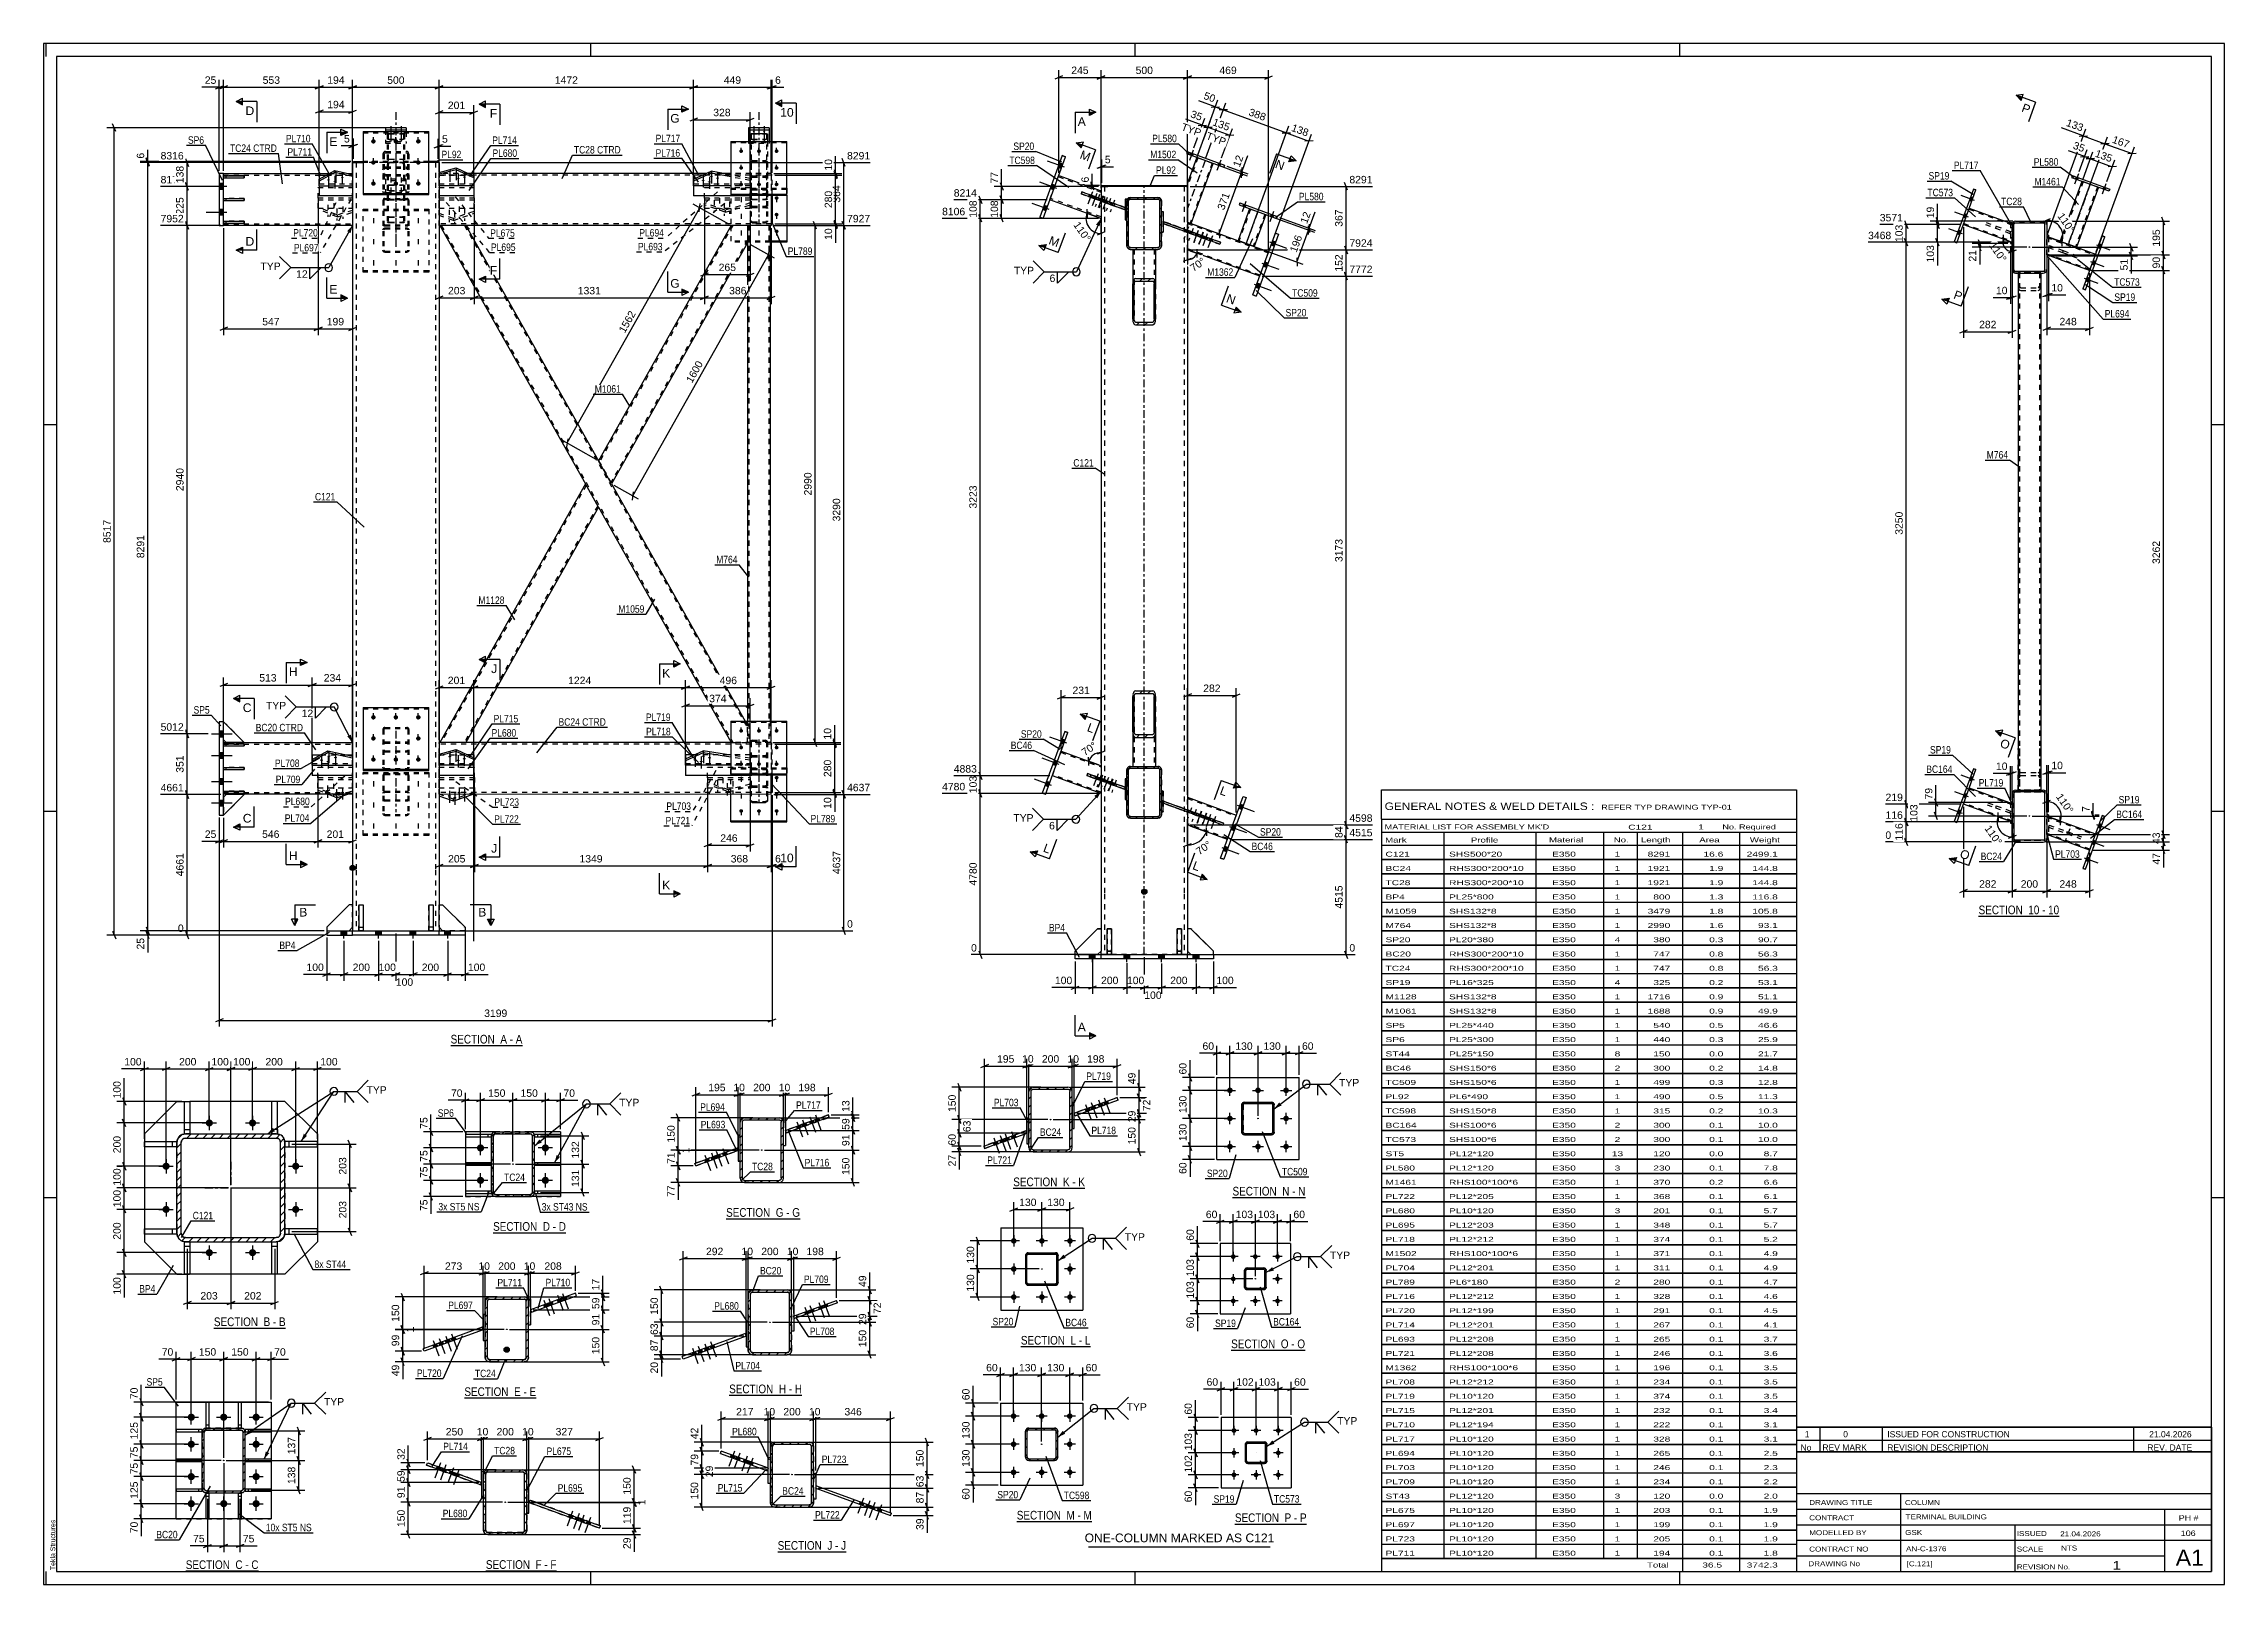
# Model space of a CAD drawing. Header units: millimetres. Extents: x -424 to 417, y -243 to 351.
import ezdxf

# ---------------------------------------------------------------- set-up
doc = ezdxf.new("R2010")
doc.units = ezdxf.units.MM
doc.linetypes.add('DXK_LINE_DOT2', pattern=[3.9198, 1.9599, -1.9599])
doc.linetypes.add('DXK_LINE_DOT3', pattern=[5.9187, 2.979, -0.9799, 0.9799, -0.9799])
doc.styles.add('Arial', font='ARIAL.TTF', dxfattribs={"height": 0.2})
doc.styles.add('Arial Narrow', font='ARIALN.TTF', dxfattribs={"height": 0.2})

# ---------------------------------------------------------------- blocks, each defined once
blk = doc.blocks.new('Unknown-284935898-18 - 12491')
at = {"color": 6, "linetype": 'Continuous'}
blk.add_line((-161.27, -101.81), (-132.77, -101.81), dxfattribs=at)
at = {"color": 0, "linetype": 'Continuous'}
blk.add_wipeout([(-143.17, -101.06), (-143.17, -97.56), (-161.27, -97.56), (-161.27, -101.06)], dxfattribs=at)
blk.add_wipeout([(-139.13, -101.06), (-139.13, -97.56), (-142.12, -97.56), (-142.12, -101.06)], dxfattribs=at)
at = {"color": 7, "linetype": 'Continuous', "style": 'Arial Narrow'}
blk.add_text('SECTION ', height=3.34, dxfattribs=at).set_placement((-161.27, -101.06))
at = {"color": 0, "linetype": 'Continuous'}
blk.add_wipeout([(-136.81, -101.06), (-136.81, -97.56), (-138.08, -97.56), (-138.08, -101.06)], dxfattribs=at)
blk.add_wipeout([(-132.77, -101.06), (-132.77, -97.56), (-135.76, -97.56), (-135.76, -101.06)], dxfattribs=at)
at = {"color": 7, "linetype": 'Continuous', "style": 'Arial Narrow'}
for s, p in [('G', (-142.12, -101.06)), ('-', (-138.08, -101.06)), ('G', (-135.76, -101.06))]:
    blk.add_text(s, height=3.34, dxfattribs=at).set_placement(p)
blk = doc.blocks.new('Unknown-284935898-1134')
at = {"color": 5, "linetype": 'Continuous'}
for p, q in [((416.53, 351.23), (-424.47, 351.23)), ((-424.47, 351.23), (-424.47, -242.77)), ((-423.47, 346.23), (-423.47, 351.23)), ((411.53, 346.23), (-419.47, 346.23)), ((-419.47, 346.23), (-419.47, -237.77)), ((-213.47, 346.23), (-213.47, 351.23)), ((-3.47, 346.23), (-3.47, 351.23)), ((206.53, 346.23), (206.53, 351.23)), ((411.53, -237.77), (411.53, 346.23)), ((416.53, -242.77), (416.53, 351.23)), ((-419.47, 204.23), (-424.47, 204.23)), ((416.53, 204.23), (411.53, 204.23)), ((-419.47, 55.23), (-424.47, 55.23)), ((416.53, 55.23), (411.53, 55.23)), ((-419.47, -93.77), (-424.47, -93.77)), ((416.53, -93.77), (411.53, -93.77)), ((-424.47, -242.77), (416.53, -242.77)), ((-423.47, -242.77), (-423.47, -237.77)), ((-419.47, -237.77), (411.53, -237.77)), ((-213.47, -242.77), (-213.47, -237.77)), ((-3.47, -242.77), (-3.47, -237.77)), ((206.53, -242.77), (206.53, -237.77))]:
    blk.add_line(p, q, dxfattribs=at)
at = {"color": 174, "linetype": 'Continuous', "style": 'Arial'}
blk.add_text('Tekla Structures', height=1.9102, rotation=90, dxfattribs=at).set_placement((-419.97, -237.27))
blk = doc.blocks.new('Unknown-284935898-11 - 1532')
at = {"color": 6, "linetype": 'Continuous'}
blk.add_line((-358.79, -143.95), (-331.14, -143.95), dxfattribs=at)
at = {"color": 0, "linetype": 'Continuous'}
blk.add_wipeout([(-340.68, -143.2), (-340.68, -139.7), (-358.79, -139.7), (-358.79, -143.2)], dxfattribs=at)
blk.add_wipeout([(-337.07, -143.2), (-337.07, -139.7), (-339.63, -139.7), (-339.63, -143.2)], dxfattribs=at)
at = {"color": 7, "linetype": 'Continuous', "style": 'Arial Narrow'}
blk.add_text('SECTION ', height=3.34, dxfattribs=at).set_placement((-358.79, -143.2))
at = {"color": 0, "linetype": 'Continuous'}
blk.add_wipeout([(-334.75, -143.2), (-334.75, -139.7), (-336.02, -139.7), (-336.02, -143.2)], dxfattribs=at)
blk.add_wipeout([(-331.14, -143.2), (-331.14, -139.7), (-333.7, -139.7), (-333.7, -143.2)], dxfattribs=at)
at = {"color": 7, "linetype": 'Continuous', "style": 'Arial Narrow'}
for s, p in [('B', (-339.63, -143.2)), ('-', (-336.02, -143.2)), ('B', (-333.7, -143.2))]:
    blk.add_text(s, height=3.34, dxfattribs=at).set_placement(p)
blk = doc.blocks.new('Unknown-284935898-13 - 2944')
at = {"color": 6, "linetype": 'Continuous'}
blk.add_line((-267.49, -35.01), (-239.84, -35.01), dxfattribs=at)
at = {"color": 0, "linetype": 'Continuous'}
blk.add_wipeout([(-249.38, -34.26), (-249.38, -30.76), (-267.49, -30.76), (-267.49, -34.26)], dxfattribs=at)
blk.add_wipeout([(-245.77, -34.26), (-245.77, -30.76), (-248.33, -30.76), (-248.33, -34.26)], dxfattribs=at)
at = {"color": 7, "linetype": 'Continuous', "style": 'Arial Narrow'}
blk.add_text('SECTION ', height=3.34, dxfattribs=at).set_placement((-267.49, -34.26))
at = {"color": 0, "linetype": 'Continuous'}
blk.add_wipeout([(-243.45, -34.26), (-243.45, -30.76), (-244.72, -30.76), (-244.72, -34.26)], dxfattribs=at)
blk.add_wipeout([(-239.84, -34.26), (-239.84, -30.76), (-242.4, -30.76), (-242.4, -34.26)], dxfattribs=at)
at = {"color": 7, "linetype": 'Continuous', "style": 'Arial Narrow'}
for s, p in [('A', (-248.33, -34.26)), ('-', (-244.72, -34.26)), ('A', (-242.4, -34.26))]:
    blk.add_text(s, height=3.34, dxfattribs=at).set_placement(p)
blk = doc.blocks.new('Unknown-284935898-14 - 1879')
at = {"color": 6, "linetype": 'Continuous'}
blk.add_line((-369.65, -237.6), (-341.58, -237.6), dxfattribs=at)
at = {"color": 0, "linetype": 'Continuous'}
blk.add_wipeout([(-351.54, -236.85), (-351.54, -233.35), (-369.65, -233.35), (-369.65, -236.85)], dxfattribs=at)
blk.add_wipeout([(-347.73, -236.85), (-347.73, -233.35), (-350.49, -233.35), (-350.49, -236.85)], dxfattribs=at)
at = {"color": 7, "linetype": 'Continuous', "style": 'Arial Narrow'}
blk.add_text('SECTION ', height=3.34, dxfattribs=at).set_placement((-369.65, -236.85))
at = {"color": 0, "linetype": 'Continuous'}
blk.add_wipeout([(-345.4, -236.85), (-345.4, -233.35), (-346.68, -233.35), (-346.68, -236.85)], dxfattribs=at)
blk.add_wipeout([(-341.58, -236.85), (-341.58, -233.35), (-344.35, -233.35), (-344.35, -236.85)], dxfattribs=at)
at = {"color": 7, "linetype": 'Continuous', "style": 'Arial Narrow'}
for s, p in [('C', (-350.49, -236.85)), ('-', (-346.68, -236.85)), ('C', (-344.35, -236.85))]:
    blk.add_text(s, height=3.34, dxfattribs=at).set_placement(p)
blk = doc.blocks.new('Unknown-284935898-15 - 3576')
at = {"color": 6, "linetype": 'Continuous'}
blk.add_line((-251.12, -107.21), (-223.05, -107.21), dxfattribs=at)
at = {"color": 0, "linetype": 'Continuous'}
blk.add_wipeout([(-233.01, -106.46), (-233.01, -102.96), (-251.12, -102.96), (-251.12, -106.46)], dxfattribs=at)
blk.add_wipeout([(-229.19, -106.46), (-229.19, -102.96), (-231.96, -102.96), (-231.96, -106.46)], dxfattribs=at)
at = {"color": 7, "linetype": 'Continuous', "style": 'Arial Narrow'}
blk.add_text('SECTION ', height=3.34, dxfattribs=at).set_placement((-251.12, -106.46))
at = {"color": 0, "linetype": 'Continuous'}
blk.add_wipeout([(-226.87, -106.46), (-226.87, -102.96), (-228.14, -102.96), (-228.14, -106.46)], dxfattribs=at)
blk.add_wipeout([(-223.05, -106.46), (-223.05, -102.96), (-225.82, -102.96), (-225.82, -106.46)], dxfattribs=at)
at = {"color": 7, "linetype": 'Continuous', "style": 'Arial Narrow'}
for s, p in [('D', (-231.96, -106.46)), ('-', (-228.14, -106.46)), ('D', (-225.82, -106.46))]:
    blk.add_text(s, height=3.34, dxfattribs=at).set_placement(p)
blk = doc.blocks.new('Unknown-284935898-16 - 11424')
at = {"color": 6, "linetype": 'Continuous'}
blk.add_line((-262.2, -170.91), (-234.55, -170.91), dxfattribs=at)
at = {"color": 0, "linetype": 'Continuous'}
blk.add_wipeout([(-244.09, -170.16), (-244.09, -166.66), (-262.2, -166.66), (-262.2, -170.16)], dxfattribs=at)
blk.add_wipeout([(-240.48, -170.16), (-240.48, -166.66), (-243.04, -166.66), (-243.04, -170.16)], dxfattribs=at)
at = {"color": 7, "linetype": 'Continuous', "style": 'Arial Narrow'}
blk.add_text('SECTION ', height=3.34, dxfattribs=at).set_placement((-262.2, -170.16))
at = {"color": 0, "linetype": 'Continuous'}
blk.add_wipeout([(-238.16, -170.16), (-238.16, -166.66), (-239.43, -166.66), (-239.43, -170.16)], dxfattribs=at)
blk.add_wipeout([(-234.55, -170.16), (-234.55, -166.66), (-237.11, -166.66), (-237.11, -170.16)], dxfattribs=at)
at = {"color": 7, "linetype": 'Continuous', "style": 'Arial Narrow'}
for s, p in [('E', (-243.04, -170.16)), ('E', (-237.11, -170.16)), ('-', (-239.43, -170.16))]:
    blk.add_text(s, height=3.34, dxfattribs=at).set_placement(p)
blk = doc.blocks.new('Unknown-284935898-17 - 12046')
at = {"color": 6, "linetype": 'Continuous'}
blk.add_line((-253.9, -237.54), (-226.68, -237.54), dxfattribs=at)
at = {"color": 0, "linetype": 'Continuous'}
blk.add_wipeout([(-235.79, -236.79), (-235.79, -233.29), (-253.9, -233.29), (-253.9, -236.79)], dxfattribs=at)
blk.add_wipeout([(-232.4, -236.79), (-232.4, -233.29), (-234.74, -233.29), (-234.74, -236.79)], dxfattribs=at)
at = {"color": 7, "linetype": 'Continuous', "style": 'Arial Narrow'}
blk.add_text('SECTION ', height=3.34, dxfattribs=at).set_placement((-253.9, -236.79))
at = {"color": 0, "linetype": 'Continuous'}
blk.add_wipeout([(-230.07, -236.79), (-230.07, -233.29), (-231.35, -233.29), (-231.35, -236.79)], dxfattribs=at)
blk.add_wipeout([(-226.68, -236.79), (-226.68, -233.29), (-229.02, -233.29), (-229.02, -236.79)], dxfattribs=at)
at = {"color": 7, "linetype": 'Continuous', "style": 'Arial Narrow'}
for s, p in [('F', (-234.74, -236.79)), ('-', (-231.35, -236.79)), ('F', (-229.02, -236.79))]:
    blk.add_text(s, height=3.34, dxfattribs=at).set_placement(p)
blk = doc.blocks.new('Unknown-284935898-19 - 15063')
at = {"color": 6, "linetype": 'Continuous'}
blk.add_line((-47.59, -151.09), (-20.79, -151.09), dxfattribs=at)
at = {"color": 0, "linetype": 'Continuous'}
blk.add_wipeout([(-29.48, -150.34), (-29.48, -146.84), (-47.59, -146.84), (-47.59, -150.34)], dxfattribs=at)
blk.add_wipeout([(-26.3, -150.34), (-26.3, -146.84), (-28.43, -146.84), (-28.43, -150.34)], dxfattribs=at)
at = {"color": 7, "linetype": 'Continuous', "style": 'Arial Narrow'}
blk.add_text('SECTION ', height=3.34, dxfattribs=at).set_placement((-47.59, -150.34))
at = {"color": 0, "linetype": 'Continuous'}
blk.add_wipeout([(-23.97, -150.34), (-23.97, -146.84), (-25.25, -146.84), (-25.25, -150.34)], dxfattribs=at)
blk.add_wipeout([(-20.79, -150.34), (-20.79, -146.84), (-22.92, -146.84), (-22.92, -150.34)], dxfattribs=at)
at = {"color": 7, "linetype": 'Continuous', "style": 'Arial Narrow'}
for s, p in [('L', (-28.43, -150.34)), ('-', (-25.25, -150.34)), ('L', (-22.92, -150.34))]:
    blk.add_text(s, height=3.34, dxfattribs=at).set_placement(p)
blk = doc.blocks.new('Unknown-284935898-21 - 15312')
at = {"color": 6, "linetype": 'Continuous'}
blk.add_line((-49.17, -218.52), (-20.25, -218.52), dxfattribs=at)
at = {"color": 0, "linetype": 'Continuous'}
blk.add_wipeout([(-31.06, -217.77), (-31.06, -214.27), (-49.17, -214.27), (-49.17, -217.77)], dxfattribs=at)
blk.add_wipeout([(-26.82, -217.77), (-26.82, -214.27), (-30.01, -214.27), (-30.01, -217.77)], dxfattribs=at)
at = {"color": 7, "linetype": 'Continuous', "style": 'Arial Narrow'}
blk.add_text('SECTION ', height=3.34, dxfattribs=at).set_placement((-49.17, -217.77))
at = {"color": 0, "linetype": 'Continuous'}
blk.add_wipeout([(-24.49, -217.77), (-24.49, -214.27), (-25.77, -214.27), (-25.77, -217.77)], dxfattribs=at)
blk.add_wipeout([(-20.25, -217.77), (-20.25, -214.27), (-23.44, -214.27), (-23.44, -217.77)], dxfattribs=at)
at = {"color": 7, "linetype": 'Continuous', "style": 'Arial Narrow'}
for s, p in [('M', (-30.01, -217.77)), ('-', (-25.77, -217.77)), ('M', (-23.44, -217.77))]:
    blk.add_text(s, height=3.34, dxfattribs=at).set_placement(p)
blk = doc.blocks.new('Unknown-284935898-22 - 15477')
at = {"color": 6, "linetype": 'Continuous'}
blk.add_line((34.04, -93.61), (62.11, -93.61), dxfattribs=at)
at = {"color": 0, "linetype": 'Continuous'}
blk.add_wipeout([(52.15, -92.86), (52.15, -89.36), (34.04, -89.36), (34.04, -92.86)], dxfattribs=at)
blk.add_wipeout([(55.97, -92.86), (55.97, -89.36), (53.2, -89.36), (53.2, -92.86)], dxfattribs=at)
at = {"color": 7, "linetype": 'Continuous', "style": 'Arial Narrow'}
blk.add_text('SECTION ', height=3.34, dxfattribs=at).set_placement((34.04, -92.86))
at = {"color": 0, "linetype": 'Continuous'}
blk.add_wipeout([(58.3, -92.86), (58.3, -89.36), (57.02, -89.36), (57.02, -92.86)], dxfattribs=at)
blk.add_wipeout([(62.11, -92.86), (62.11, -89.36), (59.35, -89.36), (59.35, -92.86)], dxfattribs=at)
at = {"color": 7, "linetype": 'Continuous', "style": 'Arial Narrow'}
for s, p in [('N', (53.2, -92.86)), ('-', (57.02, -92.86)), ('N', (59.35, -92.86))]:
    blk.add_text(s, height=3.34, dxfattribs=at).set_placement(p)
blk = doc.blocks.new('Unknown-284935898-23 - 12890')
at = {"color": 6, "linetype": 'Continuous'}
blk.add_line((-160.09, -169.84), (-132.02, -169.84), dxfattribs=at)
at = {"color": 0, "linetype": 'Continuous'}
blk.add_wipeout([(-141.98, -169.09), (-141.98, -165.59), (-160.09, -165.59), (-160.09, -169.09)], dxfattribs=at)
blk.add_wipeout([(-138.16, -169.09), (-138.16, -165.59), (-140.93, -165.59), (-140.93, -169.09)], dxfattribs=at)
at = {"color": 7, "linetype": 'Continuous', "style": 'Arial Narrow'}
blk.add_text('SECTION ', height=3.34, dxfattribs=at).set_placement((-160.09, -169.09))
at = {"color": 0, "linetype": 'Continuous'}
blk.add_wipeout([(-135.83, -169.09), (-135.83, -165.59), (-137.11, -165.59), (-137.11, -169.09)], dxfattribs=at)
blk.add_wipeout([(-132.02, -169.09), (-132.02, -165.59), (-134.78, -165.59), (-134.78, -169.09)], dxfattribs=at)
at = {"color": 7, "linetype": 'Continuous', "style": 'Arial Narrow'}
for s, p in [('H', (-140.93, -169.09)), ('-', (-137.11, -169.09)), ('H', (-134.78, -169.09))]:
    blk.add_text(s, height=3.34, dxfattribs=at).set_placement(p)
blk = doc.blocks.new('Unknown-284935898-24 - 13283')
at = {"color": 6, "linetype": 'Continuous'}
blk.add_line((-141.38, -230.18), (-115.02, -230.18), dxfattribs=at)
at = {"color": 0, "linetype": 'Continuous'}
blk.add_wipeout([(-123.28, -229.43), (-123.28, -225.93), (-141.38, -225.93), (-141.38, -229.43)], dxfattribs=at)
blk.add_wipeout([(-120.31, -229.43), (-120.31, -225.93), (-122.23, -225.93), (-122.23, -229.43)], dxfattribs=at)
at = {"color": 7, "linetype": 'Continuous', "style": 'Arial Narrow'}
blk.add_text('SECTION ', height=3.34, dxfattribs=at).set_placement((-141.38, -229.43))
at = {"color": 0, "linetype": 'Continuous'}
blk.add_wipeout([(-117.98, -229.43), (-117.98, -225.93), (-119.26, -225.93), (-119.26, -229.43)], dxfattribs=at)
blk.add_wipeout([(-115.02, -229.43), (-115.02, -225.93), (-116.93, -225.93), (-116.93, -229.43)], dxfattribs=at)
at = {"color": 7, "linetype": 'Continuous', "style": 'Arial Narrow'}
for s, p in [('J', (-122.23, -229.43)), ('J', (-116.93, -229.43)), ('-', (-119.26, -229.43))]:
    blk.add_text(s, height=3.34, dxfattribs=at).set_placement(p)
blk = doc.blocks.new('Unknown-284935898-25 - 13716')
at = {"color": 6, "linetype": 'Continuous'}
blk.add_line((-50.52, -90.02), (-22.87, -90.02), dxfattribs=at)
at = {"color": 0, "linetype": 'Continuous'}
blk.add_wipeout([(-32.41, -89.27), (-32.41, -85.77), (-50.52, -85.77), (-50.52, -89.27)], dxfattribs=at)
blk.add_wipeout([(-28.8, -89.27), (-28.8, -85.77), (-31.36, -85.77), (-31.36, -89.27)], dxfattribs=at)
at = {"color": 7, "linetype": 'Continuous', "style": 'Arial Narrow'}
blk.add_text('SECTION ', height=3.34, dxfattribs=at).set_placement((-50.52, -89.27))
at = {"color": 0, "linetype": 'Continuous'}
blk.add_wipeout([(-26.48, -89.27), (-26.48, -85.77), (-27.75, -85.77), (-27.75, -89.27)], dxfattribs=at)
blk.add_wipeout([(-22.87, -89.27), (-22.87, -85.77), (-25.43, -85.77), (-25.43, -89.27)], dxfattribs=at)
at = {"color": 7, "linetype": 'Continuous', "style": 'Arial Narrow'}
for s, p in [('K', (-31.36, -89.27)), ('-', (-27.75, -89.27)), ('K', (-25.43, -89.27))]:
    blk.add_text(s, height=3.34, dxfattribs=at).set_placement(p)
blk = doc.blocks.new('Unknown-284935898-26 - 16263')
at = {"color": 6, "linetype": 'Continuous'}
blk.add_line((33.5, -152.46), (62, -152.46), dxfattribs=at)
at = {"color": 0, "linetype": 'Continuous'}
blk.add_wipeout([(51.61, -151.71), (51.61, -148.21), (33.5, -148.21), (33.5, -151.71)], dxfattribs=at)
blk.add_wipeout([(55.64, -151.71), (55.64, -148.21), (52.66, -148.21), (52.66, -151.71)], dxfattribs=at)
at = {"color": 7, "linetype": 'Continuous', "style": 'Arial Narrow'}
blk.add_text('SECTION ', height=3.34, dxfattribs=at).set_placement((33.5, -151.71))
at = {"color": 0, "linetype": 'Continuous'}
blk.add_wipeout([(57.97, -151.71), (57.97, -148.21), (56.69, -148.21), (56.69, -151.71)], dxfattribs=at)
blk.add_wipeout([(62, -151.71), (62, -148.21), (59.02, -148.21), (59.02, -151.71)], dxfattribs=at)
at = {"color": 7, "linetype": 'Continuous', "style": 'Arial Narrow'}
for s, p in [('O', (52.66, -151.71)), ('-', (56.69, -151.71)), ('O', (59.02, -151.71))]:
    blk.add_text(s, height=3.34, dxfattribs=at).set_placement(p)
blk = doc.blocks.new('Unknown-284935898-27 - 16401')
at = {"color": 6, "linetype": 'Continuous'}
blk.add_line((34.95, -219.5), (62.6, -219.5), dxfattribs=at)
at = {"color": 0, "linetype": 'Continuous'}
blk.add_wipeout([(53.06, -218.75), (53.06, -215.25), (34.95, -215.25), (34.95, -218.75)], dxfattribs=at)
blk.add_wipeout([(56.66, -218.75), (56.66, -215.25), (54.11, -215.25), (54.11, -218.75)], dxfattribs=at)
at = {"color": 7, "linetype": 'Continuous', "style": 'Arial Narrow'}
blk.add_text('SECTION ', height=3.34, dxfattribs=at).set_placement((34.95, -218.75))
at = {"color": 0, "linetype": 'Continuous'}
blk.add_wipeout([(58.99, -218.75), (58.99, -215.25), (57.71, -215.25), (57.71, -218.75)], dxfattribs=at)
blk.add_wipeout([(62.6, -218.75), (62.6, -215.25), (60.04, -215.25), (60.04, -218.75)], dxfattribs=at)
at = {"color": 7, "linetype": 'Continuous', "style": 'Arial Narrow'}
for s, p in [('P', (54.11, -218.75)), ('-', (57.71, -218.75)), ('P', (60.04, -218.75))]:
    blk.add_text(s, height=3.34, dxfattribs=at).set_placement(p)
blk = doc.blocks.new('Unknown-284935898-30 - 14197')
at = {"color": 6, "linetype": 'Continuous'}
blk.add_line((321.75, 14.83), (352.82, 14.83), dxfattribs=at)
at = {"color": 0, "linetype": 'Continuous'}
blk.add_wipeout([(339.86, 15.58), (339.86, 19.08), (321.75, 19.08), (321.75, 15.58)], dxfattribs=at)
blk.add_wipeout([(345.18, 15.58), (345.18, 19.08), (340.91, 19.08), (340.91, 15.58)], dxfattribs=at)
at = {"color": 7, "linetype": 'Continuous', "style": 'Arial Narrow'}
blk.add_text('SECTION ', height=3.34, dxfattribs=at).set_placement((321.75, 15.58))
at = {"color": 0, "linetype": 'Continuous'}
blk.add_wipeout([(347.5, 15.58), (347.5, 19.08), (346.23, 19.08), (346.23, 15.58)], dxfattribs=at)
blk.add_wipeout([(352.82, 15.58), (352.82, 19.08), (348.55, 19.08), (348.55, 15.58)], dxfattribs=at)
at = {"color": 7, "linetype": 'Continuous', "style": 'Arial Narrow'}
for s, p in [('10', (340.91, 15.58)), ('-', (346.23, 15.58)), ('10', (348.55, 15.58))]:
    blk.add_text(s, height=3.34, dxfattribs=at).set_placement(p)
blk = doc.blocks.new('Part-284935898-12585 - 12491')
at = {"color": 2, "linetype": 'Continuous'}
for p, q in [((-163.94, -77.08), (-156.97, -74.54)), ((-156.63, -75.48), (-163.6, -78.02)), ((-156.63, -75.48), (-156.97, -74.54)), ((-156.97, -74.54), (-156.97, -74.54)), ((-156.63, -75.48), (-156.63, -75.48)), ((-173.29, -80.48), (-163.94, -77.08)), ((-172.95, -81.42), (-173.29, -80.48)), ((-163.6, -78.02), (-172.95, -81.42)), ((-163.6, -78.02), (-163.94, -77.08))]:
    blk.add_line(p, q, dxfattribs=at)
at = {"color": 7, "linetype": 'DXK_LINE_DOT2'}
for p, q in [((-156.97, -74.54), (-163.84, -77.04)), ((-163.5, -77.98), (-156.63, -75.48)), ((-156.63, -75.48), (-156.97, -74.54)), ((-163.84, -77.04), (-173.29, -80.48)), ((-172.95, -81.42), (-163.5, -77.98)), ((-163.5, -77.98), (-163.84, -77.04))]:
    blk.add_line(p, q, dxfattribs=at)
blk = doc.blocks.new('Part-284935898-12557 - 12491')
at = {"color": 2, "linetype": 'Continuous'}
for p, q in [((-156.67, -69.62), (-155.84, -69.62)), ((-156.67, -69.62), (-156.67, -79.62)), ((-156.67, -79.62), (-155.84, -79.62))]:
    blk.add_line(p, q, dxfattribs=at)
at = {"color": 7, "linetype": 'DXK_LINE_DOT2'}
for p, q in [((-155.84, -69.62), (-156.67, -69.62)), ((-155.84, -79.62), (-155.84, -69.62)), ((-155.84, -79.62), (-156.67, -79.62))]:
    blk.add_line(p, q, dxfattribs=at)
blk = doc.blocks.new('Part-284935898-12494 - 12491')
at = {"linetype": 'Continuous'}
h = blk.add_hatch(dxfattribs=at)
h.set_pattern_fill('', scale=0.7, style=0, pattern_type=0)
h.set_pattern_definition([(45, (-155.8412, -86.1903), (-1.57154, 1.57154), [])])
h.paths.add_polyline_path([(-155.84, -64.52), (-155.84, -86.19), (-155.71, -86.83), (-155.35, -87.37), (-154.81, -87.73), (-154.17, -87.86), (-140.84, -87.86), (-140.2, -87.73), (-139.66, -87.37), (-139.3, -86.83), (-139.17, -86.19), (-139.17, -64.52), (-139.3, -63.89), (-139.66, -63.35), (-140.2, -62.98), (-140.84, -62.86), (-154.17, -62.86), (-154.81, -62.98), (-155.35, -63.35), (-155.71, -63.89)])
h.paths.add_polyline_path([(-154.76, -63.93), (-154.49, -63.75), (-154.17, -63.69), (-140.84, -63.69), (-140.52, -63.75), (-140.25, -63.93), (-140.07, -64.2), (-140.01, -64.52), (-140.01, -86.19), (-140.07, -86.51), (-140.25, -86.78), (-140.52, -86.96), (-140.84, -87.02), (-154.17, -87.02), (-154.49, -86.96), (-154.76, -86.78), (-154.94, -86.51), (-155.01, -86.19), (-155.01, -64.52), (-154.94, -64.2)])
blk.add_hatch(color=246, dxfattribs=at).paths.add_polyline_path([(-147.51, -75.46, -1), (-147.51, -75.26, -1)])
at = {"color": 2, "linetype": 'Continuous'}
for p, q in [((-155.71, -63.89), (-155.84, -64.52)), ((-155.84, -64.52), (-155.84, -64.52)), ((-155.84, -86.19), (-155.84, -64.52)), ((-155.01, -64.52), (-154.94, -64.2)), ((-155.01, -64.52), (-155.01, -64.52)), ((-155.01, -86.19), (-155.01, -64.52)), ((-154.17, -62.86), (-154.81, -62.98)), ((-154.49, -63.75), (-154.17, -63.69)), ((-154.17, -62.86), (-154.17, -62.86)), ((-154.17, -62.86), (-140.84, -62.86)), ((-154.17, -63.69), (-154.17, -63.69)), ((-154.17, -63.69), (-140.84, -63.69)), ((-140.84, -62.86), (-140.84, -62.86)), ((-140.2, -62.98), (-140.84, -62.86)), ((-140.84, -63.69), (-140.84, -63.69)), ((-140.84, -63.69), (-140.52, -63.75)), ((-140.07, -64.2), (-140.01, -64.52)), ((-140.01, -64.52), (-140.01, -64.52)), ((-140.01, -86.19), (-140.01, -64.52)), ((-139.17, -64.52), (-139.3, -63.89)), ((-139.17, -64.52), (-139.17, -64.52)), ((-139.17, -86.19), (-139.17, -64.52)), ((-155.84, -86.19), (-155.84, -86.19)), ((-155.84, -86.19), (-155.71, -86.83)), ((-155.01, -86.19), (-155.01, -86.19)), ((-154.94, -86.51), (-155.01, -86.19)), ((-154.81, -87.73), (-154.17, -87.86)), ((-154.17, -87.02), (-154.49, -86.96)), ((-154.17, -87.02), (-154.17, -87.02)), ((-154.17, -87.02), (-140.84, -87.02)), ((-154.17, -87.86), (-154.17, -87.86)), ((-154.17, -87.86), (-140.84, -87.86)), ((-140.52, -86.96), (-140.84, -87.02)), ((-140.84, -87.02), (-140.84, -87.02)), ((-140.84, -87.86), (-140.2, -87.73)), ((-140.84, -87.86), (-140.84, -87.86)), ((-140.01, -86.19), (-140.07, -86.51)), ((-140.01, -86.19), (-140.01, -86.19)), ((-139.3, -86.83), (-139.17, -86.19)), ((-139.17, -86.19), (-139.17, -86.19))]:
    blk.add_line(p, q, dxfattribs=at)
at = {"color": 7, "linetype": 'DXK_LINE_DOT3'}
blk.add_line((-147.51, -75.36), (-147.51, -75.36), dxfattribs=at)
at = {"color": 246, "linetype": 'DXK_LINE_DOT2'}
blk.add_line((-147.51, -75.36), (-147.51, -75.36), dxfattribs=at)
at = {"color": 246, "linetype": 'Continuous'}
blk.add_circle((-147.51, -75.36), 0.1, dxfattribs=at)
at = {"color": 2, "linetype": 'Continuous'}
for centre, radius, start, end in [((-154.17, -64.52), 1.67, 112.5, 157.5), ((-154.17, -64.52), 0.833, 112.5, 157.5), ((-140.84, -64.52), 0.833, 22.5, 67.5), ((-140.84, -64.52), 1.67, 22.5, 67.5), ((-154.17, -86.19), 1.67, 202.5, 247.5), ((-154.17, -86.19), 0.833, 202.5, 247.5), ((-140.84, -86.19), 0.833, 292.5, 337.5), ((-140.84, -86.19), 1.67, 292.5, 337.5)]:
    blk.add_arc(centre, radius, start, end, dxfattribs=at)
blk = doc.blocks.new('Part-284935898-12551 - 12491')
at = {"color": 2, "linetype": 'Continuous'}
for p, q in [((-139.17, -63.63), (-138.34, -63.63)), ((-139.17, -73.63), (-139.17, -63.63)), ((-138.34, -63.63), (-138.34, -73.63)), ((-139.17, -73.63), (-138.34, -73.63)), ((-138.34, -73.63), (-138.34, -73.63))]:
    blk.add_line(p, q, dxfattribs=at)
at = {"color": 7, "linetype": 'DXK_LINE_DOT2'}
for p, q in [((-139.17, -63.63), (-138.34, -63.63)), ((-139.17, -73.63), (-138.34, -73.63))]:
    blk.add_line(p, q, dxfattribs=at)
blk = doc.blocks.new('Part-284935898-12582 - 12491')
at = {"color": 7, "linetype": 'DXK_LINE_DOT2'}
for p, q in [((-131.51, -65.27), (-138.38, -67.77)), ((-138.04, -68.71), (-131.17, -66.21)), ((-121.8, -61.74), (-131.51, -65.27)), ((-131.17, -66.21), (-131.51, -65.27)), ((-131.17, -66.21), (-121.46, -62.68)), ((-138.04, -68.71), (-138.38, -67.77))]:
    blk.add_line(p, q, dxfattribs=at)
at = {"color": 2, "linetype": 'Continuous'}
for p, q in [((-138.38, -67.77), (-132.47, -65.62)), ((-132.13, -66.56), (-138.04, -68.71)), ((-132.47, -65.62), (-121.8, -61.74)), ((-132.13, -66.56), (-132.47, -65.62)), ((-121.46, -62.68), (-132.13, -66.56)), ((-121.46, -62.68), (-121.8, -61.74)), ((-138.04, -68.71), (-138.38, -67.77)), ((-138.38, -67.77), (-138.38, -67.77)), ((-138.04, -68.71), (-138.04, -68.71))]:
    blk.add_line(p, q, dxfattribs=at)
blk = doc.blocks.new('Bolt-284935898-12611 - 12491')
at = {"linetype": 'Continuous'}
for points in [[(-168.16, -78.61), (-169.57, -79.13), (-169.23, -80.07), (-167.82, -79.55)], [(-165.65, -77.7), (-167.06, -78.21), (-166.72, -79.15), (-165.31, -78.64)], [(-163.76, -77.01), (-165.17, -77.52), (-164.83, -78.46), (-163.42, -77.95)], [(-161.25, -76.1), (-162.66, -76.61), (-162.32, -77.55), (-160.91, -77.04)]]:
    blk.add_hatch(color=1, dxfattribs=at).paths.add_polyline_path(points)
at = {"color": 1, "linetype": 'Continuous'}
for p, q in [((-162.53, -74.79), (-160.39, -80.66)), ((-169.57, -79.13), (-169.23, -80.07)), ((-169.44, -77.3), (-167.3, -83.18)), ((-168.16, -78.61), (-167.82, -79.55)), ((-167.06, -78.21), (-166.72, -79.15)), ((-166.93, -76.39), (-164.79, -82.26)), ((-165.65, -77.7), (-165.31, -78.64)), ((-165.17, -77.52), (-164.83, -78.46)), ((-165.04, -75.7), (-162.9, -81.57)), ((-163.76, -77.01), (-163.42, -77.95)), ((-162.66, -76.61), (-162.32, -77.55)), ((-161.25, -76.1), (-160.91, -77.04))]:
    blk.add_line(p, q, dxfattribs=at)
blk = doc.blocks.new('Bolt-284935898-12608 - 12491')
at = {"linetype": 'Continuous'}
for points in [[(-132.69, -65.7), (-134.1, -66.22), (-133.76, -67.15), (-132.35, -66.64)], [(-130.58, -64.93), (-131.99, -65.45), (-131.65, -66.39), (-130.24, -65.87)], [(-127.67, -63.88), (-129.08, -64.39), (-128.74, -65.33), (-127.33, -64.81)], [(-125.56, -63.11), (-126.97, -63.62), (-126.63, -64.56), (-125.22, -64.05)]]:
    blk.add_hatch(color=1, dxfattribs=at).paths.add_polyline_path(points)
at = {"color": 1, "linetype": 'Continuous'}
for p, q in [((-134.1, -66.22), (-133.76, -67.15)), ((-133.96, -64.39), (-131.83, -70.27)), ((-132.69, -65.7), (-132.35, -66.64)), ((-131.99, -65.45), (-131.65, -66.39)), ((-131.86, -63.62), (-129.72, -69.5)), ((-130.58, -64.93), (-130.24, -65.87)), ((-129.08, -64.39), (-128.74, -65.33)), ((-128.95, -62.57), (-126.81, -68.44)), ((-127.67, -63.88), (-127.33, -64.81)), ((-126.97, -63.62), (-126.63, -64.56)), ((-126.84, -61.8), (-124.7, -67.67)), ((-125.56, -63.11), (-125.22, -64.05))]:
    blk.add_line(p, q, dxfattribs=at)
blk = doc.blocks.new('Part-284935898-1626 - 1532')
at = {"color": 2, "linetype": 'Continuous'}
for p, q in [((-318.9, -71.97), (-331.4, -71.97)), ((-331.4, -71.97), (-331.4, -72.39)), ((-331.4, -74.06), (-318.9, -74.06)), ((-329.73, -74.06), (-329.73, -71.97)), ((-318.9, -74.06), (-318.9, -71.97))]:
    blk.add_line(p, q, dxfattribs=at)
at = {"color": 7, "linetype": 'DXK_LINE_DOT2'}
for p, q in [((-331.4, -72.39), (-331.4, -74.06)), ((-329.73, -74.06), (-329.73, -71.97)), ((-318.9, -74.06), (-318.9, -71.97))]:
    blk.add_line(p, q, dxfattribs=at)
blk = doc.blocks.new('Part-284935898-1566 - 1532')
at = {"linetype": 'Continuous'}
h = blk.add_hatch(dxfattribs=at)
h.set_pattern_fill('', scale=0.7, style=0, pattern_type=0)
h.set_pattern_definition([(45, (-371.0053, -69.31), (-1.571545, 1.571545), [])])
h.paths.add_polyline_path([(-369.73, -69.06), (-371.01, -69.31), (-372.09, -70.03), (-372.81, -71.11), (-373.06, -72.39), (-373.06, -107.39), (-372.81, -108.67), (-372.09, -109.75), (-371.01, -110.47), (-369.73, -110.72), (-334.73, -110.72), (-333.45, -110.47), (-332.37, -109.75), (-331.65, -108.67), (-331.4, -107.39), (-331.4, -72.39), (-331.65, -71.11), (-332.37, -70.03), (-333.45, -69.31), (-334.73, -69.06)])
h.paths.add_polyline_path([(-334.09, -70.85), (-333.55, -71.21), (-333.19, -71.75), (-333.06, -72.39), (-333.06, -107.39), (-333.19, -108.03), (-333.55, -108.57), (-334.09, -108.93), (-334.73, -109.06), (-369.73, -109.06), (-370.37, -108.93), (-370.91, -108.57), (-371.27, -108.03), (-371.4, -107.39), (-371.4, -72.39), (-371.27, -71.75), (-370.91, -71.21), (-370.37, -70.85), (-369.73, -70.72), (-334.73, -70.72)])
at = {"color": 7, "linetype": 'DXK_LINE_DOT2'}
for p, q in [((-373.06, -72.39), (-372.81, -71.11)), ((-373.06, -72.39), (-373.06, -107.39)), ((-371.27, -71.75), (-371.4, -72.39)), ((-371.4, -107.39), (-371.4, -72.39)), ((-371.01, -69.31), (-369.73, -69.06)), ((-369.73, -70.72), (-370.37, -70.85)), ((-369.73, -69.06), (-334.73, -69.06)), ((-369.73, -70.72), (-334.73, -70.72)), ((-334.73, -69.06), (-333.45, -69.31)), ((-334.09, -70.85), (-334.73, -70.72)), ((-333.06, -72.39), (-333.19, -71.75)), ((-333.06, -107.39), (-333.06, -72.39)), ((-331.65, -71.11), (-331.4, -72.39)), ((-331.4, -72.39), (-331.4, -107.39)), ((-372.81, -108.67), (-373.06, -107.39)), ((-371.4, -107.39), (-371.27, -108.03)), ((-370.37, -108.93), (-369.73, -109.06)), ((-369.73, -109.06), (-334.73, -109.06)), ((-334.73, -109.06), (-334.09, -108.93)), ((-333.19, -108.03), (-333.06, -107.39)), ((-331.4, -107.39), (-331.65, -108.67)), ((-369.73, -110.72), (-371.01, -110.47)), ((-369.73, -110.72), (-334.73, -110.72)), ((-333.45, -110.47), (-334.73, -110.72))]:
    blk.add_line(p, q, dxfattribs=at)
at = {"color": 2, "linetype": 'Continuous'}
for p, q in [((-372.81, -71.11), (-373.06, -72.39)), ((-373.06, -107.39), (-373.06, -72.39)), ((-371.4, -72.39), (-371.27, -71.75)), ((-371.4, -107.39), (-371.4, -72.39)), ((-369.73, -69.06), (-371.01, -69.31)), ((-370.37, -70.85), (-369.73, -70.72)), ((-369.73, -69.06), (-334.73, -69.06)), ((-369.73, -70.72), (-334.73, -70.72)), ((-333.45, -69.31), (-334.73, -69.06)), ((-334.73, -70.72), (-334.09, -70.85)), ((-333.19, -71.75), (-333.06, -72.39)), ((-333.06, -107.39), (-333.06, -72.39)), ((-331.4, -72.39), (-331.65, -71.11)), ((-331.4, -107.39), (-331.4, -72.39)), ((-373.06, -107.39), (-372.81, -108.67)), ((-371.27, -108.03), (-371.4, -107.39)), ((-369.73, -109.06), (-370.37, -108.93)), ((-369.73, -109.06), (-334.73, -109.06)), ((-334.09, -108.93), (-334.73, -109.06)), ((-333.06, -107.39), (-333.19, -108.03)), ((-331.65, -108.67), (-331.4, -107.39)), ((-371.01, -110.47), (-369.73, -110.72)), ((-369.73, -110.72), (-334.73, -110.72)), ((-334.73, -110.72), (-333.45, -110.47))]:
    blk.add_line(p, q, dxfattribs=at)
at = {"color": 7, "linetype": 'DXK_LINE_DOT3'}
for p, q in [((-352.23, -79.89), (-352.23, -99.89)), ((-362.23, -89.89), (-342.23, -89.89))]:
    blk.add_line(p, q, dxfattribs=at)
at = {"color": 7, "linetype": 'DXK_LINE_DOT2'}
for centre, radius, start, end in [((-369.73, -72.39), 3.33, 112.5, 157.5), ((-369.73, -72.39), 1.67, 112.5, 157.5), ((-334.73, -72.39), 1.67, 22.5, 67.5), ((-334.73, -72.39), 3.33, 22.5, 67.5), ((-369.73, -107.39), 3.33, 202.5, 247.5), ((-369.73, -107.39), 1.67, 202.5, 247.5), ((-334.73, -107.39), 1.67, 292.5, 337.5), ((-334.73, -107.39), 3.33, 292.5, 337.5)]:
    blk.add_arc(centre, radius, start, end, dxfattribs=at)
at = {"color": 2, "linetype": 'Continuous'}
for centre, radius, start, end in [((-369.73, -72.39), 3.33, 112.5, 157.5), ((-369.73, -72.39), 1.67, 112.5, 157.5), ((-334.73, -72.39), 1.67, 22.5, 67.5), ((-334.73, -72.39), 3.33, 22.5, 67.5), ((-369.73, -107.39), 3.33, 202.5, 247.5), ((-369.73, -107.39), 1.67, 202.5, 247.5), ((-334.73, -107.39), 1.67, 292.5, 337.5), ((-334.73, -107.39), 3.33, 292.5, 337.5)]:
    blk.add_arc(centre, radius, start, end, dxfattribs=at)
blk = doc.blocks.new('Bolt-284935898-1567 - 1532')
at = {"linetype": 'Continuous'}
for points in [[(-360.56, -63.51, -1), (-360.56, -66.26, -1)], [(-343.9, -63.51, -1), (-343.9, -66.26, -1)], [(-377.23, -80.18, -1), (-377.23, -82.93, -1)], [(-327.23, -80.18, -1), (-327.23, -82.93, -1)], [(-377.23, -96.85, -1), (-377.23, -99.6, -1)], [(-327.23, -96.85, -1), (-327.23, -99.6, -1)], [(-360.56, -113.51, -1), (-360.56, -116.26, -1)], [(-343.9, -113.51, -1), (-343.9, -116.26, -1)]]:
    blk.add_hatch(color=1, dxfattribs=at).paths.add_polyline_path(points)
at = {"color": 1, "linetype": 'Continuous'}
for p, q in [((-363.31, -64.89), (-357.81, -64.89)), ((-360.56, -62.14), (-360.56, -67.64)), ((-346.65, -64.89), (-341.15, -64.89)), ((-343.9, -62.14), (-343.9, -67.64)), ((-379.98, -81.56), (-374.48, -81.56)), ((-377.23, -78.81), (-377.23, -84.31)), ((-329.98, -81.56), (-324.48, -81.56)), ((-327.23, -78.81), (-327.23, -84.31)), ((-379.98, -98.22), (-374.48, -98.22)), ((-377.23, -95.47), (-377.23, -100.97)), ((-329.98, -98.22), (-324.48, -98.22)), ((-327.23, -95.47), (-327.23, -100.97)), ((-363.31, -114.89), (-357.81, -114.89)), ((-360.56, -112.14), (-360.56, -117.64)), ((-346.65, -114.89), (-341.15, -114.89)), ((-343.9, -112.14), (-343.9, -117.64))]:
    blk.add_line(p, q, dxfattribs=at)
blk = doc.blocks.new('Part-284935898-1631 - 1532')
at = {"color": 2, "linetype": 'Continuous'}
for p, q in [((-318.9, -105.72), (-331.4, -105.72)), ((-331.4, -107.81), (-331.4, -107.39)), ((-331.4, -107.81), (-318.9, -107.81)), ((-329.73, -107.81), (-329.73, -105.72)), ((-318.9, -107.81), (-318.9, -105.72))]:
    blk.add_line(p, q, dxfattribs=at)
at = {"color": 7, "linetype": 'DXK_LINE_DOT2'}
for p, q in [((-331.4, -105.72), (-331.4, -107.81)), ((-329.73, -107.81), (-329.73, -105.72)), ((-318.9, -107.81), (-318.9, -105.72))]:
    blk.add_line(p, q, dxfattribs=at)
blk = doc.blocks.new('Part-284935898-1616 - 1532')
at = {"color": 2, "linetype": 'Continuous'}
for p, q in [((-385.56, -71.97), (-373.06, -71.97)), ((-385.56, -71.97), (-385.56, -74.06)), ((-373.06, -74.06), (-385.56, -74.06)), ((-374.73, -74.06), (-374.73, -71.97)), ((-373.06, -71.97), (-373.06, -72.39))]:
    blk.add_line(p, q, dxfattribs=at)
at = {"color": 7, "linetype": 'DXK_LINE_DOT2'}
for p, q in [((-385.56, -74.06), (-385.56, -71.97)), ((-374.73, -74.06), (-374.73, -71.97)), ((-373.06, -72.39), (-373.06, -74.06))]:
    blk.add_line(p, q, dxfattribs=at)
blk = doc.blocks.new('Part-284935898-1621 - 1532')
at = {"color": 2, "linetype": 'Continuous'}
for p, q in [((-385.56, -105.72), (-373.06, -105.72)), ((-385.56, -107.81), (-385.56, -105.72)), ((-373.06, -107.81), (-385.56, -107.81)), ((-374.73, -107.81), (-374.73, -105.72)), ((-373.06, -107.39), (-373.06, -107.81))]:
    blk.add_line(p, q, dxfattribs=at)
at = {"color": 7, "linetype": 'DXK_LINE_DOT2'}
for p, q in [((-385.56, -107.81), (-385.56, -105.72)), ((-374.73, -107.81), (-374.73, -105.72)), ((-373.06, -105.72), (-373.06, -107.39))]:
    blk.add_line(p, q, dxfattribs=at)
blk = doc.blocks.new('Part-284935898-1636 - 1532')
at = {"color": 2, "linetype": 'Continuous'}
for p, q in [((-336.4, -123.22), (-336.4, -110.72)), ((-336.4, -112.39), (-334.31, -112.39)), ((-334.31, -110.72), (-334.73, -110.72)), ((-334.31, -123.22), (-334.31, -110.72)), ((-334.31, -123.22), (-336.4, -123.22))]:
    blk.add_line(p, q, dxfattribs=at)
at = {"color": 7, "linetype": 'DXK_LINE_DOT2'}
for p, q in [((-336.4, -112.39), (-336.4, -110.72)), ((-336.4, -110.72), (-334.73, -110.72)), ((-334.31, -112.39), (-334.31, -110.72))]:
    blk.add_line(p, q, dxfattribs=at)
blk = doc.blocks.new('Part-284935898-1641 - 1532')
at = {"color": 2, "linetype": 'Continuous'}
for p, q in [((-370.15, -123.22), (-370.15, -110.72)), ((-370.15, -110.72), (-369.73, -110.72)), ((-370.15, -112.39), (-368.06, -112.39)), ((-368.06, -110.72), (-368.06, -123.22)), ((-368.06, -123.22), (-370.15, -123.22))]:
    blk.add_line(p, q, dxfattribs=at)
at = {"color": 7, "linetype": 'DXK_LINE_DOT2'}
blk.add_line((-368.06, -110.72), (-369.73, -110.72), dxfattribs=at)
blk = doc.blocks.new('Part-284935898-1646 - 1532')
at = {"color": 2, "linetype": 'Continuous'}
for p, q in [((-334.31, -56.56), (-336.4, -56.56)), ((-336.4, -69.06), (-336.4, -56.56)), ((-334.31, -69.06), (-334.31, -56.56)), ((-334.31, -67.39), (-336.4, -67.39)), ((-334.73, -69.06), (-334.31, -69.06))]:
    blk.add_line(p, q, dxfattribs=at)
at = {"color": 7, "linetype": 'DXK_LINE_DOT2'}
for p, q in [((-336.4, -67.39), (-336.4, -69.06)), ((-334.73, -69.06), (-336.4, -69.06)), ((-334.31, -67.39), (-334.31, -69.06))]:
    blk.add_line(p, q, dxfattribs=at)
blk = doc.blocks.new('Part-284935898-1651 - 1532')
at = {"color": 2, "linetype": 'Continuous'}
for p, q in [((-370.15, -69.06), (-370.15, -56.56)), ((-370.15, -56.56), (-368.06, -56.56)), ((-368.06, -56.56), (-368.06, -69.06)), ((-370.15, -67.39), (-368.06, -67.39)), ((-370.15, -69.06), (-369.73, -69.06))]:
    blk.add_line(p, q, dxfattribs=at)
at = {"color": 7, "linetype": 'DXK_LINE_DOT2'}
blk.add_line((-368.06, -69.06), (-369.73, -69.06), dxfattribs=at)
blk = doc.blocks.new('Part-284935898-1666 - 1532')
at = {"color": 2, "linetype": 'Continuous'}
for p, q in [((-373.06, -56.56), (-385.56, -69.06)), ((-373.06, -56.56), (-370.15, -56.56)), ((-336.4, -56.56), (-368.06, -56.56)), ((-331.4, -56.56), (-334.31, -56.56)), ((-331.4, -56.56), (-318.9, -69.06)), ((-385.56, -69.06), (-385.56, -71.97)), ((-385.56, -74.06), (-385.56, -105.72)), ((-318.9, -69.06), (-318.9, -71.97)), ((-318.9, -74.06), (-318.9, -105.72)), ((-385.56, -107.81), (-385.56, -110.72)), ((-318.9, -107.81), (-318.9, -110.72)), ((-385.56, -110.72), (-373.06, -123.22)), ((-318.9, -110.72), (-331.4, -123.22)), ((-373.06, -123.22), (-370.15, -123.22)), ((-336.4, -123.22), (-368.06, -123.22)), ((-331.4, -123.22), (-334.31, -123.22))]:
    blk.add_line(p, q, dxfattribs=at)
at = {"color": 7, "linetype": 'DXK_LINE_DOT2'}
for p, q in [((-370.15, -56.56), (-368.06, -56.56)), ((-334.31, -56.56), (-336.4, -56.56)), ((-385.56, -71.97), (-385.56, -74.06)), ((-318.9, -71.97), (-318.9, -74.06)), ((-385.56, -105.72), (-385.56, -107.81)), ((-318.9, -105.72), (-318.9, -107.81)), ((-370.15, -123.22), (-368.06, -123.22)), ((-334.31, -123.22), (-336.4, -123.22))]:
    blk.add_line(p, q, dxfattribs=at)
blk = doc.blocks.new('Part-284935898-2427 - 2218')
at = {"color": 2, "linetype": 'Continuous'}
for p, q in [((-31.61, 308.1), (-40.28, 284.29)), ((-39.02, 283.84), (-30.36, 307.64)), ((-31.61, 308.1), (-31.61, 308.1)), ((-30.36, 307.64), (-31.61, 308.1)), ((-30.36, 307.64), (-30.36, 307.64)), ((-40.28, 284.29), (-40.28, 284.29)), ((-39.02, 283.84), (-40.28, 284.29)), ((-39.02, 283.84), (-39.02, 283.84))]:
    blk.add_line(p, q, dxfattribs=at)
at = {"color": 7, "linetype": 'DXK_LINE_DOT2'}
for p, q in [((-31.61, 308.1), (-30.36, 307.64)), ((-39.02, 283.84), (-40.28, 284.29))]:
    blk.add_line(p, q, dxfattribs=at)
blk = doc.blocks.new('Part-284935898-2236 - 2218')
at = {"color": 2, "linetype": 'Continuous'}
for p, q in [((36.81, 289.81), (36.54, 289.06)), ((36.54, 289.06), (50.95, 283.82)), ((36.81, 289.81), (51.22, 284.57)), ((51.22, 284.57), (50.95, 283.82))]:
    blk.add_line(p, q, dxfattribs=at)
blk = doc.blocks.new('Part-284935898-2284 - 2218')
at = {"color": 7, "linetype": 'DXK_LINE_DOT2'}
for p, q in [((18, 10), (16.67, 10)), ((16.67, 10), (16.67, 1.33)), ((18, 10), (16.67, 10)), ((26.67, 1.33), (18, 10)), ((16.67, 1.33), (18, 0)), ((18, 0), (26.67, 0)), ((18, 0), (26.67, 0)), ((26.67, 0), (26.67, 1.33))]:
    blk.add_line(p, q, dxfattribs=at)
blk = doc.blocks.new('Bolt-284935898-2220 - 2218')
at = {"linetype": 'Continuous'}
for points in [[(37.98, 288.54), (38.86, 288.22), (39.13, 288.97), (38.26, 289.29)], [(37.98, 288.54), (38.86, 288.22), (39.13, 288.97), (38.26, 289.29)], [(48.63, 284.66), (49.51, 284.34), (49.78, 285.09), (48.91, 285.41)], [(48.63, 284.66), (49.51, 284.34), (49.78, 285.09), (48.91, 285.41)]]:
    blk.add_hatch(color=1, dxfattribs=at).paths.add_polyline_path(points)
at = {"color": 1, "linetype": 'Continuous'}
for p, q in [((39.15, 290.38), (37.71, 286.44)), ((39.15, 290.38), (37.71, 286.44)), ((38.26, 289.29), (37.98, 288.54)), ((38.26, 289.29), (37.98, 288.54)), ((39.13, 288.97), (38.86, 288.22)), ((39.13, 288.97), (38.86, 288.22)), ((49.8, 286.51), (48.36, 282.56)), ((49.8, 286.51), (48.36, 282.56)), ((48.91, 285.41), (48.63, 284.66)), ((48.91, 285.41), (48.63, 284.66)), ((49.78, 285.09), (49.51, 284.34)), ((49.78, 285.09), (49.51, 284.34))]:
    blk.add_line(p, q, dxfattribs=at)
blk = doc.blocks.new('Part-284935898-2355 - 2218')
at = {"color": 2, "linetype": 'Continuous'}
for p, q in [((7.52, 282.58), (7.25, 281.83)), ((7.25, 281.83), (7.25, 281.83)), ((21.59, 276.61), (7.25, 281.83)), ((7.52, 282.58), (7.52, 282.58)), ((7.52, 282.58), (21.87, 277.36)), ((21.87, 277.36), (21.59, 276.61)), ((29.07, 273.88), (21.59, 276.61)), ((21.87, 277.36), (29.35, 274.63)), ((29.35, 274.63), (29.07, 273.88))]:
    blk.add_line(p, q, dxfattribs=at)
at = {"color": 7, "linetype": 'DXK_LINE_DOT2'}
for p, q in [((7.52, 282.58), (7.25, 281.83)), ((23.83, 275.79), (7.25, 281.83)), ((24.11, 276.54), (7.52, 282.58)), ((24.11, 276.54), (23.83, 275.79)), ((23.83, 275.79), (29.07, 273.88)), ((29.35, 274.63), (24.11, 276.54))]:
    blk.add_line(p, q, dxfattribs=at)
blk = doc.blocks.new('Part-284935898-2438 - 2218')
at = {"color": 7, "linetype": 'DXK_LINE_DOT2'}
for p, q in [((-20.62, 69.36), (-20.89, 68.6)), ((-20.89, 68.6), (-11.9, 65.33)), ((-15.31, 66.57), (-20.89, 68.6)), ((-11.63, 66.08), (-20.62, 69.36)), ((-20.62, 69.36), (-15.04, 67.33)), ((-15.04, 67.33), (-15.31, 66.57)), ((-15.04, 67.33), (-7.35, 64.53)), ((-7.62, 63.78), (-15.31, 66.57)), ((-11.63, 66.08), (-11.9, 65.33)), ((-11.9, 65.33), (-7.62, 63.78)), ((-7.35, 64.53), (-11.63, 66.08)), ((-7.35, 64.53), (-7.62, 63.78)), ((-7.35, 64.53), (-7.62, 63.78)), ((-7.62, 63.78), (-7.62, 63.78)), ((-7.35, 64.53), (-7.35, 64.53))]:
    blk.add_line(p, q, dxfattribs=at)
blk = doc.blocks.new('Part-284935898-2253 - 2218')
at = {"color": 7, "linetype": 'DXK_LINE_DOT2'}
for p, q in [((12.67, 10), (12.67, 0)), ((14.33, 10), (12.67, 10)), ((12.67, 10), (14.33, 10)), ((14.33, 0), (14.33, 10)), ((12.67, 1.33), (14.33, 1.33)), ((14.33, 1.33), (12.67, 1.33)), ((12.67, 0), (14.33, 0)), ((14.33, 0), (12.67, 0))]:
    blk.add_line(p, q, dxfattribs=at)
blk = doc.blocks.new('Part-284935898-2285 - 2218')
at = {"color": 2, "linetype": 'Continuous'}
for p, q in [((12.67, 0), (12.67, 10)), ((14.33, 10), (12.67, 10)), ((14.33, 10), (14.33, 0)), ((14.33, 1.33), (12.67, 1.33)), ((14.33, 0), (12.67, 0))]:
    blk.add_line(p, q, dxfattribs=at)
at = {"color": 7, "linetype": 'DXK_LINE_DOT2'}
for p, q in [((12.67, 10), (14.33, 10)), ((12.67, 1.33), (14.33, 1.33)), ((12.67, 0), (14.33, 0))]:
    blk.add_line(p, q, dxfattribs=at)
blk = doc.blocks.new('Bolt-284935898-2221 - 2218')
at = {"color": 1, "linetype": 'DXK_LINE_DOT2'}
for p, q in [((16.99, 280.55), (15.28, 275.85)), ((15.97, 279.5), (15.69, 278.75)), ((17.09, 279.09), (16.82, 278.34)), ((18.81, 279.89), (17.1, 275.19)), ((17.79, 278.84), (17.52, 278.09)), ((18.92, 278.43), (18.65, 277.68)), ((20.8, 279.16), (19.09, 274.46)), ((19.78, 278.11), (19.51, 277.36)), ((20.91, 277.7), (20.64, 276.95)), ((22.63, 278.5), (20.92, 273.8)), ((21.61, 277.45), (21.34, 276.7)), ((22.74, 277.04), (22.46, 276.29))]:
    blk.add_line(p, q, dxfattribs=at)
blk = doc.blocks.new('Part-284935898-2255 - 2218')
at = {"color": 2, "linetype": 'Continuous'}
for p, q in [((18, 10), (16.67, 10)), ((16.67, 10), (16.67, 1.33)), ((26.67, 1.33), (18, 10)), ((16.67, 1.33), (18, 0)), ((26.67, 0), (26.67, 1.33))]:
    blk.add_line(p, q, dxfattribs=at)
at = {"color": 7, "linetype": 'DXK_LINE_DOT2'}
for p, q in [((18, 10), (16.67, 10)), ((18, 0), (26.67, 0)), ((18, 0), (26.67, 0))]:
    blk.add_line(p, q, dxfattribs=at)
blk = doc.blocks.new('Part-284935898-2368 - 2218')
at = {"linetype": 'Continuous'}
h = blk.add_hatch(dxfattribs=at)
h.set_pattern_fill('', scale=0.7, style=0, pattern_type=0)
h.set_pattern_definition([(45, (6.5138, 71.7675), (-1.57154, 1.57154), [])])
h.paths.add_polyline_path([(6.62, 71.26), (6.51, 71.77), (6.22, 72.2), (5.79, 72.49), (5.28, 72.59), (-5.38, 72.59), (-5.89, 72.49), (-6.33, 72.2), (-6.62, 71.77), (-6.72, 71.26), (-6.72, 53.92), (-6.62, 53.41), (-6.33, 52.98), (-5.89, 52.69), (-5.38, 52.59), (5.28, 52.59), (5.79, 52.69), (6.22, 52.98), (6.51, 53.41), (6.62, 53.92)])
h.paths.add_polyline_path([(5.9, 53.67), (5.75, 53.45), (5.54, 53.31), (5.28, 53.26), (-5.38, 53.26), (-5.64, 53.31), (-5.86, 53.45), (-6, 53.67), (-6.05, 53.92), (-6.05, 71.26), (-6, 71.51), (-5.86, 71.73), (-5.64, 71.87), (-5.38, 71.92), (5.28, 71.92), (5.54, 71.87), (5.75, 71.73), (5.9, 71.51), (5.95, 71.26), (5.95, 53.92)])
at = {"color": 7, "linetype": 'DXK_LINE_DOT2'}
for p, q in [((-6.72, 71.26), (-6.62, 71.77)), ((-6.72, 71.26), (-6.72, 53.92)), ((-6, 71.51), (-6.05, 71.26)), ((-6.05, 53.92), (-6.05, 71.26)), ((-5.89, 72.49), (-5.38, 72.59)), ((-5.38, 71.92), (-5.64, 71.87)), ((-5.38, 72.59), (5.28, 72.59)), ((-5.38, 71.92), (5.28, 71.92)), ((5.28, 72.59), (5.79, 72.49)), ((5.54, 71.87), (5.28, 71.92)), ((5.95, 71.26), (5.9, 71.51)), ((5.95, 53.92), (5.95, 71.26)), ((6.51, 71.77), (6.62, 71.26)), ((6.62, 53.92), (6.62, 71.26)), ((-6.62, 53.41), (-6.72, 53.92)), ((-6.05, 53.92), (-6, 53.67)), ((-5.38, 52.59), (-5.89, 52.69)), ((-5.64, 53.31), (-5.38, 53.26)), ((-5.38, 53.26), (5.28, 53.26)), ((-5.38, 52.59), (5.28, 52.59)), ((5.28, 53.26), (5.54, 53.31)), ((5.79, 52.69), (5.28, 52.59)), ((5.9, 53.67), (5.95, 53.92)), ((6.62, 53.92), (6.51, 53.41))]:
    blk.add_line(p, q, dxfattribs=at)
at = {"color": 2, "linetype": 'Continuous'}
for p, q in [((-6.62, 71.77), (-6.72, 71.26)), ((-6.72, 71.26), (-6.72, 71.26)), ((-6.72, 53.92), (-6.72, 71.26)), ((-6.05, 71.26), (-6, 71.51)), ((-6.05, 71.26), (-6.05, 71.26)), ((-6.05, 53.92), (-6.05, 71.26)), ((-5.38, 72.59), (-5.89, 72.49)), ((-5.64, 71.87), (-5.38, 71.92)), ((-5.38, 72.59), (-5.38, 72.59)), ((-5.38, 72.59), (5.28, 72.59)), ((-5.38, 71.92), (-5.38, 71.92)), ((-5.38, 71.92), (5.28, 71.92)), ((5.28, 72.59), (5.28, 72.59)), ((5.79, 72.49), (5.28, 72.59)), ((5.28, 71.92), (5.28, 71.92)), ((5.28, 71.92), (5.54, 71.87)), ((5.9, 71.51), (5.95, 71.26)), ((5.95, 71.26), (5.95, 71.26)), ((5.95, 53.92), (5.95, 71.26)), ((6.62, 71.26), (6.51, 71.77)), ((6.62, 71.26), (6.62, 71.26)), ((6.62, 53.92), (6.62, 71.26)), ((-6.72, 53.92), (-6.72, 53.92)), ((-6.72, 53.92), (-6.62, 53.41)), ((-6.05, 53.92), (-6.05, 53.92)), ((-6, 53.67), (-6.05, 53.92)), ((-5.89, 52.69), (-5.38, 52.59)), ((-5.38, 53.26), (-5.64, 53.31)), ((-5.38, 53.26), (-5.38, 53.26)), ((-5.38, 53.26), (5.28, 53.26)), ((-5.38, 52.59), (-5.38, 52.59)), ((-5.38, 52.59), (5.28, 52.59)), ((5.54, 53.31), (5.28, 53.26)), ((5.28, 53.26), (5.28, 53.26)), ((5.28, 52.59), (5.79, 52.69)), ((5.28, 52.59), (5.28, 52.59)), ((5.95, 53.92), (5.9, 53.67)), ((5.95, 53.92), (5.95, 53.92)), ((6.51, 53.41), (6.62, 53.92)), ((6.62, 53.92), (6.62, 53.92))]:
    blk.add_line(p, q, dxfattribs=at)
at = {"color": 7, "linetype": 'DXK_LINE_DOT2'}
for centre, radius, start, end in [((-5.38, 71.26), 1.33, 112.5, 157.5), ((-5.38, 71.26), 0.667, 112.5, 157.5), ((5.28, 71.26), 0.667, 22.5, 67.5), ((5.28, 71.26), 1.33, 22.5, 67.5), ((-5.38, 53.92), 1.33, 202.5, 247.5), ((-5.38, 53.92), 0.667, 202.5, 247.5), ((5.28, 53.92), 0.667, 292.5, 337.5), ((5.28, 53.92), 1.33, 292.5, 337.5)]:
    blk.add_arc(centre, radius, start, end, dxfattribs=at)
at = {"color": 2, "linetype": 'Continuous'}
for centre, radius, start, end in [((-5.38, 71.26), 1.33, 112.5, 157.5), ((-5.38, 71.26), 0.667, 112.5, 157.5), ((5.28, 71.26), 0.667, 22.5, 67.5), ((5.28, 71.26), 1.33, 22.5, 67.5), ((-5.38, 53.92), 1.33, 202.5, 247.5), ((-5.38, 53.92), 0.667, 202.5, 247.5), ((5.28, 53.92), 0.667, 292.5, 337.5), ((5.28, 53.92), 1.33, 292.5, 337.5)]:
    blk.add_arc(centre, radius, start, end, dxfattribs=at)
blk = doc.blocks.new('Part-284935898-2304 - 2218')
at = {"color": 2, "linetype": 'Continuous'}
for p, q in [((29.42, 37.22), (38.08, 61.03)), ((39.34, 60.57), (30.67, 36.77)), ((38.08, 61.03), (38.08, 61.03)), ((38.08, 61.03), (39.34, 60.57)), ((39.34, 60.57), (39.34, 60.57)), ((29.42, 37.22), (29.42, 37.22)), ((30.67, 36.77), (29.42, 37.22)), ((30.67, 36.77), (30.67, 36.77))]:
    blk.add_line(p, q, dxfattribs=at)
at = {"color": 7, "linetype": 'DXK_LINE_DOT2'}
for p, q in [((38.08, 61.03), (39.34, 60.57)), ((29.42, 37.22), (30.67, 36.77))]:
    blk.add_line(p, q, dxfattribs=at)
blk = doc.blocks.new('Part-284935898-2251 - 2218')
at = {"color": 2, "linetype": 'Continuous'}
for p, q in [((40.61, 287.58), (36.14, 275.29)), ((46.88, 285.3), (42.41, 273.01)), ((42.35, 273.03), (36.14, 275.29)), ((42.41, 273.01), (42.35, 273.03))]:
    blk.add_line(p, q, dxfattribs=at)
at = {"color": 7, "linetype": 'DXK_LINE_DOT2'}
for p, q in [((40.99, 287.44), (36.52, 275.16)), ((40.61, 287.58), (46.88, 285.3)), ((46.5, 285.44), (42.03, 273.15)), ((36.55, 275.15), (36.89, 275.02)), ((42, 273.16), (42.03, 273.15))]:
    blk.add_line(p, q, dxfattribs=at)
at = {"color": 7, "linetype": 'DXK_LINE_DOT3'}
blk.add_line((43.75, 286.44), (39.27, 274.15), dxfattribs=at)
blk = doc.blocks.new('Part-284935898-2387 - 2218')
at = {"linetype": 'Continuous'}
h = blk.add_hatch(dxfattribs=at)
h.set_pattern_fill('', scale=0.7, style=0, pattern_type=0)
h.set_pattern_definition([(45, (6.5138, 291.1015), (-1.57154, 1.57154), [])])
h.paths.add_polyline_path([(6.62, 290.59), (6.51, 291.1), (6.22, 291.53), (5.79, 291.82), (5.28, 291.92), (-5.38, 291.92), (-5.89, 291.82), (-6.33, 291.53), (-6.62, 291.1), (-6.72, 290.59), (-6.72, 273.26), (-6.62, 272.75), (-6.33, 272.32), (-5.89, 272.03), (-5.38, 271.92), (5.28, 271.92), (5.79, 272.03), (6.22, 272.32), (6.51, 272.75), (6.62, 273.26)])
h.paths.add_polyline_path([(5.9, 273), (5.75, 272.79), (5.54, 272.64), (5.28, 272.59), (-5.38, 272.59), (-5.64, 272.64), (-5.86, 272.79), (-6, 273), (-6.05, 273.26), (-6.05, 290.59), (-6, 290.85), (-5.86, 291.06), (-5.64, 291.21), (-5.38, 291.26), (5.28, 291.26), (5.54, 291.21), (5.75, 291.06), (5.9, 290.85), (5.95, 290.59), (5.95, 273.26)])
at = {"color": 7, "linetype": 'DXK_LINE_DOT2'}
for p, q in [((-6.72, 290.59), (-6.62, 291.1)), ((-6.72, 290.59), (-6.72, 273.26)), ((-6, 290.85), (-6.05, 290.59)), ((-6.05, 273.26), (-6.05, 290.59)), ((-5.89, 291.82), (-5.38, 291.92)), ((-5.38, 291.26), (-5.64, 291.21)), ((-5.38, 291.92), (5.28, 291.92)), ((-5.38, 291.26), (5.28, 291.26)), ((5.28, 291.92), (5.79, 291.82)), ((5.54, 291.21), (5.28, 291.26)), ((5.95, 290.59), (5.9, 290.85)), ((5.95, 273.26), (5.95, 290.59)), ((6.51, 291.1), (6.62, 290.59)), ((6.62, 290.59), (6.62, 273.26)), ((-6.62, 272.75), (-6.72, 273.26)), ((-6.05, 273.26), (-6, 273)), ((-5.38, 271.92), (-5.89, 272.03)), ((-5.64, 272.64), (-5.38, 272.59)), ((-5.38, 272.59), (5.28, 272.59)), ((-5.38, 271.92), (5.28, 271.92)), ((5.28, 272.59), (5.54, 272.64)), ((5.79, 272.03), (5.28, 271.92)), ((5.9, 273), (5.95, 273.26)), ((6.62, 273.26), (6.51, 272.75))]:
    blk.add_line(p, q, dxfattribs=at)
at = {"color": 2, "linetype": 'Continuous'}
for p, q in [((-6.62, 291.1), (-6.72, 290.59)), ((-6.72, 290.59), (-6.72, 290.59)), ((-6.72, 273.26), (-6.72, 290.59)), ((-6.05, 290.59), (-6, 290.85)), ((-6.05, 290.59), (-6.05, 290.59)), ((-6.05, 273.26), (-6.05, 290.59)), ((-5.38, 291.92), (-5.89, 291.82)), ((-5.64, 291.21), (-5.38, 291.26)), ((-5.38, 291.92), (-5.38, 291.92)), ((-5.38, 291.92), (5.28, 291.92)), ((-5.38, 291.26), (-5.38, 291.26)), ((-5.38, 291.26), (5.28, 291.26)), ((5.28, 291.92), (5.28, 291.92)), ((5.79, 291.82), (5.28, 291.92)), ((5.28, 291.26), (5.28, 291.26)), ((5.28, 291.26), (5.54, 291.21)), ((5.9, 290.85), (5.95, 290.59)), ((5.95, 290.59), (5.95, 290.59)), ((5.95, 273.26), (5.95, 290.59)), ((6.62, 290.59), (6.51, 291.1)), ((6.62, 290.59), (6.62, 290.59)), ((6.62, 273.26), (6.62, 290.59)), ((-6.72, 273.26), (-6.72, 273.26)), ((-6.72, 273.26), (-6.62, 272.75)), ((-6.05, 273.26), (-6.05, 273.26)), ((-6, 273), (-6.05, 273.26)), ((-5.89, 272.03), (-5.38, 271.92)), ((-5.38, 272.59), (-5.64, 272.64)), ((-5.38, 272.59), (-5.38, 272.59)), ((-5.38, 272.59), (5.28, 272.59)), ((-5.38, 271.92), (-5.38, 271.92)), ((-5.38, 271.92), (5.28, 271.92)), ((5.54, 272.64), (5.28, 272.59)), ((5.28, 272.59), (5.28, 272.59)), ((5.28, 271.92), (5.79, 272.03)), ((5.28, 271.92), (5.28, 271.92)), ((5.95, 273.26), (5.9, 273)), ((5.95, 273.26), (5.95, 273.26)), ((6.51, 272.75), (6.62, 273.26)), ((6.62, 273.26), (6.62, 273.26))]:
    blk.add_line(p, q, dxfattribs=at)
at = {"color": 7, "linetype": 'DXK_LINE_DOT2'}
for centre, radius, start, end in [((-5.38, 290.59), 1.33, 112.5, 157.5), ((-5.38, 290.59), 0.667, 112.5, 157.5), ((5.28, 290.59), 0.667, 22.5, 67.5), ((5.28, 290.59), 1.33, 22.5, 67.5), ((-5.38, 273.26), 1.33, 202.5, 247.5), ((-5.38, 273.26), 0.667, 202.5, 247.5), ((5.28, 273.26), 0.667, 292.5, 337.5), ((5.28, 273.26), 1.33, 292.5, 337.5)]:
    blk.add_arc(centre, radius, start, end, dxfattribs=at)
at = {"color": 2, "linetype": 'Continuous'}
for centre, radius, start, end in [((-5.38, 290.59), 1.33, 112.5, 157.5), ((-5.38, 290.59), 0.667, 112.5, 157.5), ((5.28, 290.59), 0.667, 22.5, 67.5), ((5.28, 290.59), 1.33, 22.5, 67.5), ((-5.38, 273.26), 1.33, 202.5, 247.5), ((-5.38, 273.26), 0.667, 202.5, 247.5), ((5.28, 273.26), 0.667, 292.5, 337.5), ((5.28, 273.26), 1.33, 292.5, 337.5)]:
    blk.add_arc(centre, radius, start, end, dxfattribs=at)
blk = doc.blocks.new('Part-284935898-2260 - 2218')
at = {"color": 2, "linetype": 'Continuous'}
for p, q in [((-26.67, 0), (26.67, 0)), ((-26.67, -1.67), (-26.67, 0)), ((-16.67, -1.67), (-16.67, 0)), ((16.67, -1.67), (16.67, 0)), ((26.67, 0), (26.67, -1.67)), ((26.67, -1.67), (-26.67, -1.67))]:
    blk.add_line(p, q, dxfattribs=at)
at = {"color": 7, "linetype": 'DXK_LINE_DOT2'}
for p, q in [((-16.67, -1.67), (-16.67, 0)), ((16.67, -1.67), (16.67, 0))]:
    blk.add_line(p, q, dxfattribs=at)
blk = doc.blocks.new('Part-284935898-2265 - 2218')
at = {"linetype": 'Continuous'}
blk.add_hatch(color=2, dxfattribs=at).paths.add_polyline_path([(0, 23.34), (-0.8, 24.74), (0.8, 24.74)])
at = {"color": 2, "linetype": 'Continuous'}
for p, q in [((-16.67, 296.17), (-16.67, 291.38)), ((-16.67, 296.17), (-16.33, 296.17)), ((-15.22, 296.17), (-14, 296.17)), ((15.22, 296.17), (-14, 296.17)), ((16.33, 296.17), (16.67, 296.17)), ((16.67, 296.17), (16.67, 279.25)), ((-16.67, 290.53), (-16.67, 67.92)), ((16.67, 278.4), (16.67, 55.79)), ((-16.67, 67.07), (-16.67, 23.43)), ((16.67, 54.94), (16.67, 23.43)), ((-16.67, 23.33), (-16.67, 10)), ((0, 23.34), (-0.8, 24.74)), ((-0.8, 24.74), (0.8, 24.74)), ((0.8, 24.74), (0, 23.34)), ((16.67, 23.33), (16.67, 10)), ((-16.67, 0), (-16.67, 1.33)), ((16.67, 1.33), (16.67, 0))]:
    blk.add_line(p, q, dxfattribs=at)
at = {"color": 7, "linetype": 'DXK_LINE_DOT2'}
for p, q in [((-16.67, 296.17), (-15.22, 296.17)), ((-16.33, 296.17), (-15.89, 296.17)), ((-15.33, 296.17), (-15.33, 23.43)), ((16.33, 296.17), (14, 296.17)), ((15.33, 296.17), (15.33, 23.43)), ((-16.67, 291.38), (-16.67, 290.53)), ((16.67, 279.25), (16.67, 278.4)), ((-16.67, 67.92), (-16.67, 67.07)), ((16.67, 55.79), (16.67, 54.94)), ((-15.33, 23.33), (-15.33, 0)), ((15.33, 23.33), (15.33, 0)), ((-16.67, 10), (-16.67, 1.33)), ((16.67, 10), (16.67, 1.33)), ((16.67, 0), (-16.67, 0))]:
    blk.add_line(p, q, dxfattribs=at)
at = {"color": 7, "linetype": 'DXK_LINE_DOT3'}
for p, q in [((0, 23.43), (0, 296.17)), ((0, 0), (0, 23.33))]:
    blk.add_line(p, q, dxfattribs=at)
at = {"color": 2, "linetype": 'Continuous'}
blk.add_circle((0, 24.24), 1, dxfattribs=at)
blk = doc.blocks.new('Part-284935898-2386 - 2218')
at = {"color": 7, "linetype": 'DXK_LINE_DOT2'}
for p, q in [((-6.62, 71.77), (-6.72, 71.26)), ((-6.72, 71.26), (-6.72, 53.93)), ((-6.05, 71.26), (-6, 71.51)), ((-6.05, 71.26), (-6.05, 71.26)), ((-6.05, 53.93), (-6.05, 71.26)), ((-5.38, 72.59), (-5.89, 72.49)), ((-5.64, 71.87), (-5.38, 71.93)), ((-5.38, 72.59), (5.28, 72.59)), ((-5.38, 72.59), (-5.38, 72.59)), ((-5.38, 71.93), (-5.38, 71.93)), ((-5.38, 71.93), (5.28, 71.93)), ((5.28, 72.59), (5.28, 72.59)), ((5.79, 72.49), (5.28, 72.59)), ((5.28, 71.93), (5.28, 71.93)), ((5.28, 71.93), (5.54, 71.87)), ((5.9, 71.51), (5.95, 71.26)), ((5.95, 71.26), (5.95, 71.26)), ((5.95, 53.93), (5.95, 71.26)), ((6.62, 71.26), (6.51, 71.77)), ((6.62, 71.26), (6.62, 53.93)), ((-6.72, 53.93), (-6.62, 53.42)), ((-6.05, 53.93), (-6.05, 53.93)), ((-6, 53.67), (-6.05, 53.93)), ((-5.89, 52.69), (-5.38, 52.59)), ((-5.38, 53.26), (-5.64, 53.31)), ((-5.38, 53.26), (-5.38, 53.26)), ((-5.38, 53.26), (5.28, 53.26)), ((-5.38, 52.59), (5.28, 52.59)), ((-5.38, 52.59), (-5.38, 52.59)), ((5.54, 53.31), (5.28, 53.26)), ((5.28, 53.26), (5.28, 53.26)), ((5.28, 52.59), (5.79, 52.69)), ((5.28, 52.59), (5.28, 52.59)), ((5.95, 53.93), (5.9, 53.67)), ((5.95, 53.93), (5.95, 53.93)), ((6.51, 53.42), (6.62, 53.93))]:
    blk.add_line(p, q, dxfattribs=at)
for centre, radius, start, end in [((-5.38, 71.26), 1.33, 112.5, 157.5), ((-5.38, 71.26), 0.667, 112.5, 157.5), ((5.28, 71.26), 0.667, 22.5, 67.5), ((5.28, 71.26), 1.33, 22.5, 67.5), ((-5.38, 53.93), 1.33, 202.5, 247.5), ((-5.38, 53.93), 0.667, 202.5, 247.5), ((5.28, 53.93), 0.667, 292.5, 337.5), ((5.28, 53.93), 1.33, 292.5, 337.5)]:
    blk.add_arc(centre, radius, start, end, dxfattribs=at)
blk = doc.blocks.new('Bolt-284935898-2266 - 2218')
at = {"linetype": 'Continuous'}
for points in [[(-31.74, 83.11), (-32.34, 81.48), (-31.08, 81.02), (-30.49, 82.65)], [(-31.74, 83.11), (-32.34, 81.48), (-31.08, 81.02), (-30.49, 82.65)], [(-31.74, 83.11), (-32.34, 81.48), (-31.08, 81.02), (-30.49, 82.65)], [(-34.71, 74.96), (-35.3, 73.34), (-34.05, 72.88), (-33.45, 74.51)], [(-34.71, 74.96), (-35.3, 73.34), (-34.05, 72.88), (-33.45, 74.51)], [(-37.67, 66.82), (-38.26, 65.19), (-37.01, 64.74), (-36.42, 66.36)], [(-37.67, 66.82), (-38.26, 65.19), (-37.01, 64.74), (-36.42, 66.36)], [(-37.67, 66.82), (-38.26, 65.19), (-37.01, 64.74), (-36.42, 66.36)]]:
    blk.add_hatch(color=1, dxfattribs=at).paths.add_polyline_path(points)
at = {"color": 1, "linetype": 'Continuous'}
for p, q in [((-32.81, 73.35), (-39.39, 75.75)), ((-32.81, 73.35), (-39.39, 75.75)), ((-29.85, 81.5), (-36.42, 83.89)), ((-29.85, 81.5), (-36.42, 83.89)), ((-29.85, 81.5), (-36.42, 83.89)), ((-31.08, 81.02), (-32.34, 81.48)), ((-31.08, 81.02), (-32.34, 81.48)), ((-31.08, 81.02), (-32.34, 81.48)), ((-30.49, 82.65), (-31.74, 83.11)), ((-30.49, 82.65), (-31.74, 83.11)), ((-30.49, 82.65), (-31.74, 83.11)), ((-35.78, 65.21), (-42.35, 67.6)), ((-35.78, 65.21), (-42.35, 67.6)), ((-35.78, 65.21), (-42.35, 67.6)), ((-34.05, 72.88), (-35.3, 73.34)), ((-34.05, 72.88), (-35.3, 73.34)), ((-33.45, 74.51), (-34.71, 74.96)), ((-33.45, 74.51), (-34.71, 74.96)), ((-37.01, 64.74), (-38.26, 65.19)), ((-37.01, 64.74), (-38.26, 65.19)), ((-37.01, 64.74), (-38.26, 65.19)), ((-36.42, 66.36), (-37.67, 66.82)), ((-36.42, 66.36), (-37.67, 66.82)), ((-36.42, 66.36), (-37.67, 66.82))]:
    blk.add_line(p, q, dxfattribs=at)
blk = doc.blocks.new('Part-284935898-5705 - 2218')
at = {"color": 2, "linetype": 'Continuous'}
for p, q in [((-6.72, 291.3), (-7.38, 291.3)), ((-7.38, 291.3), (-7.38, 283.3)), ((-6.72, 291.3), (-6.72, 290.59)), ((-7.38, 283.3), (-6.72, 283.3))]:
    blk.add_line(p, q, dxfattribs=at)
at = {"color": 7, "linetype": 'DXK_LINE_DOT2'}
for p, q in [((-6.72, 291.3), (-7.38, 291.3)), ((-6.72, 290.59), (-6.72, 283.3)), ((-7.38, 283.3), (-6.72, 283.3))]:
    blk.add_line(p, q, dxfattribs=at)
blk = doc.blocks.new('Bolt-284935898-2267 - 2218')
at = {"linetype": 'Continuous'}
for points in [[(-32.68, 305.15), (-33.28, 303.52), (-32.02, 303.07), (-31.43, 304.7)], [(-32.68, 305.15), (-33.28, 303.52), (-32.02, 303.07), (-31.43, 304.7)], [(-32.68, 305.15), (-33.28, 303.52), (-32.02, 303.07), (-31.43, 304.7)], [(-35.65, 297.01), (-36.24, 295.38), (-34.99, 294.92), (-34.4, 296.55)], [(-35.65, 297.01), (-36.24, 295.38), (-34.99, 294.92), (-34.4, 296.55)], [(-38.61, 288.87), (-39.21, 287.24), (-37.95, 286.78), (-37.36, 288.41)], [(-38.61, 288.87), (-39.21, 287.24), (-37.95, 286.78), (-37.36, 288.41)], [(-38.61, 288.87), (-39.21, 287.24), (-37.95, 286.78), (-37.36, 288.41)]]:
    blk.add_hatch(color=1, dxfattribs=at).paths.add_polyline_path(points)
at = {"color": 1, "linetype": 'Continuous'}
for p, q in [((-30.79, 303.54), (-37.37, 305.94)), ((-30.79, 303.54), (-37.37, 305.94)), ((-30.79, 303.54), (-37.37, 305.94)), ((-32.02, 303.07), (-33.28, 303.52)), ((-32.02, 303.07), (-33.28, 303.52)), ((-32.02, 303.07), (-33.28, 303.52)), ((-31.43, 304.7), (-32.68, 305.15)), ((-31.43, 304.7), (-32.68, 305.15)), ((-31.43, 304.7), (-32.68, 305.15)), ((-33.75, 295.4), (-40.33, 297.79)), ((-33.75, 295.4), (-40.33, 297.79)), ((-34.99, 294.92), (-36.24, 295.38)), ((-34.99, 294.92), (-36.24, 295.38)), ((-34.4, 296.55), (-35.65, 297.01)), ((-34.4, 296.55), (-35.65, 297.01)), ((-36.72, 287.25), (-43.29, 289.65)), ((-36.72, 287.25), (-43.29, 289.65)), ((-36.72, 287.25), (-43.29, 289.65)), ((-37.95, 286.78), (-39.21, 287.24)), ((-37.95, 286.78), (-39.21, 287.24)), ((-37.95, 286.78), (-39.21, 287.24)), ((-37.36, 288.41), (-38.61, 288.87)), ((-37.36, 288.41), (-38.61, 288.87)), ((-37.36, 288.41), (-38.61, 288.87))]:
    blk.add_line(p, q, dxfattribs=at)
blk = doc.blocks.new('Bolt-284935898-2268 - 2218')
at = {"linetype": 'Continuous'}
for points in [[(37.67, 56), (38.26, 57.63), (37.01, 58.08), (36.42, 56.46)], [(37.67, 56), (38.26, 57.63), (37.01, 58.08), (36.42, 56.46)], [(37.67, 56), (38.26, 57.63), (37.01, 58.08), (36.42, 56.46)], [(34.71, 47.86), (35.3, 49.48), (34.05, 49.94), (33.45, 48.31)], [(34.71, 47.86), (35.3, 49.48), (34.05, 49.94), (33.45, 48.31)], [(31.74, 39.71), (32.34, 41.34), (31.08, 41.8), (30.49, 40.17)], [(31.74, 39.71), (32.34, 41.34), (31.08, 41.8), (30.49, 40.17)], [(31.74, 39.71), (32.34, 41.34), (31.08, 41.8), (30.49, 40.17)]]:
    blk.add_hatch(color=1, dxfattribs=at).paths.add_polyline_path(points)
at = {"color": 1, "linetype": 'Continuous'}
for p, q in [((35.78, 57.61), (42.35, 55.22)), ((35.78, 57.61), (42.35, 55.22)), ((35.78, 57.61), (42.35, 55.22)), ((36.42, 56.46), (37.67, 56)), ((36.42, 56.46), (37.67, 56)), ((36.42, 56.46), (37.67, 56)), ((37.01, 58.08), (38.26, 57.63)), ((37.01, 58.08), (38.26, 57.63)), ((37.01, 58.08), (38.26, 57.63)), ((32.81, 49.47), (39.39, 47.07)), ((32.81, 49.47), (39.39, 47.07)), ((33.45, 48.31), (34.71, 47.86)), ((33.45, 48.31), (34.71, 47.86)), ((34.05, 49.94), (35.3, 49.48)), ((34.05, 49.94), (35.3, 49.48)), ((29.85, 41.32), (36.42, 38.93)), ((29.85, 41.32), (36.42, 38.93)), ((29.85, 41.32), (36.42, 38.93)), ((30.49, 40.17), (31.74, 39.71)), ((30.49, 40.17), (31.74, 39.71)), ((30.49, 40.17), (31.74, 39.71)), ((31.08, 41.8), (32.34, 41.34)), ((31.08, 41.8), (32.34, 41.34)), ((31.08, 41.8), (32.34, 41.34))]:
    blk.add_line(p, q, dxfattribs=at)
blk = doc.blocks.new('Bolt-284935898-2269 - 2218')
at = {"linetype": 'Continuous'}
for points in [[(50.15, 273.16), (50.74, 274.79), (49.49, 275.24), (48.9, 273.62)], [(50.15, 273.16), (50.74, 274.79), (49.49, 275.24), (48.9, 273.62)], [(50.15, 273.16), (50.74, 274.79), (49.49, 275.24), (48.9, 273.62)], [(47.18, 265.02), (47.78, 266.64), (46.52, 267.1), (45.93, 265.47)], [(47.18, 265.02), (47.78, 266.64), (46.52, 267.1), (45.93, 265.47)], [(44.22, 256.87), (44.81, 258.5), (43.56, 258.96), (42.97, 257.33)], [(44.22, 256.87), (44.81, 258.5), (43.56, 258.96), (42.97, 257.33)], [(44.22, 256.87), (44.81, 258.5), (43.56, 258.96), (42.97, 257.33)]]:
    blk.add_hatch(color=1, dxfattribs=at).paths.add_polyline_path(points)
at = {"color": 1, "linetype": 'Continuous'}
for p, q in [((48.25, 274.77), (54.83, 272.38)), ((48.25, 274.77), (54.83, 272.38)), ((48.25, 274.77), (54.83, 272.38)), ((48.9, 273.62), (50.15, 273.16)), ((48.9, 273.62), (50.15, 273.16)), ((48.9, 273.62), (50.15, 273.16)), ((49.49, 275.24), (50.74, 274.79)), ((49.49, 275.24), (50.74, 274.79)), ((49.49, 275.24), (50.74, 274.79)), ((45.29, 266.63), (51.87, 264.23)), ((45.29, 266.63), (51.87, 264.23)), ((45.93, 265.47), (47.18, 265.02)), ((45.93, 265.47), (47.18, 265.02)), ((46.52, 267.1), (47.78, 266.64)), ((46.52, 267.1), (47.78, 266.64)), ((42.32, 258.48), (48.9, 256.09)), ((42.32, 258.48), (48.9, 256.09)), ((42.32, 258.48), (48.9, 256.09)), ((42.97, 257.33), (44.22, 256.87)), ((42.97, 257.33), (44.22, 256.87)), ((42.97, 257.33), (44.22, 256.87)), ((43.56, 258.96), (44.81, 258.5)), ((43.56, 258.96), (44.81, 258.5)), ((43.56, 258.96), (44.81, 258.5))]:
    blk.add_line(p, q, dxfattribs=at)
blk = doc.blocks.new('Bolt-284935898-2272 - 2218')
at = {"linetype": 'Continuous'}
for points in [[(-18.9, 0), (-21.1, 0), (-21.1, -1.67), (-18.9, -1.67)], [(-5.57, 0), (-7.77, 0), (-7.77, -1.67), (-5.57, -1.67)], [(7.77, 0), (5.57, 0), (5.57, -1.67), (7.77, -1.67)], [(21.1, 0), (18.9, 0), (18.9, -1.67), (21.1, -1.67)], [(-18.9, 0), (-21.1, 0), (-21.1, -1.67), (-18.9, -1.67)], [(-5.57, 0), (-7.77, 0), (-7.77, -1.67), (-5.57, -1.67)], [(7.77, 0), (5.57, 0), (5.57, -1.67), (7.77, -1.67)], [(21.1, 0), (18.9, 0), (18.9, -1.67), (21.1, -1.67)]]:
    blk.add_hatch(color=1, dxfattribs=at).paths.add_polyline_path(points)
at = {"color": 1, "linetype": 'Continuous'}
for p, q in [((-21.1, -1.67), (-21.1, 0)), ((-20, -2.93), (-20, 0)), ((-18.9, -1.67), (-18.9, 0)), ((-7.77, -1.67), (-7.77, 0)), ((-6.67, -2.93), (-6.67, 0)), ((-5.57, -1.67), (-5.57, 0)), ((5.57, -1.67), (5.57, 0)), ((6.67, -2.93), (6.67, 0)), ((7.77, -1.67), (7.77, 0)), ((18.9, -1.67), (18.9, 0)), ((20, -2.93), (20, 0)), ((21.1, -1.67), (21.1, 0)), ((-21.1, -1.67), (-21.1, 0)), ((-20, -2.93), (-20, 0)), ((-18.9, -1.67), (-18.9, 0)), ((-7.77, -1.67), (-7.77, 0)), ((-6.67, -2.93), (-6.67, 0)), ((-5.57, -1.67), (-5.57, 0)), ((5.57, -1.67), (5.57, 0)), ((6.67, -2.93), (6.67, 0)), ((7.77, -1.67), (7.77, 0)), ((18.9, -1.67), (18.9, 0)), ((20, -2.93), (20, 0)), ((21.1, -1.67), (21.1, 0))]:
    blk.add_line(p, q, dxfattribs=at)
blk = doc.blocks.new('Part-284935898-2421 - 2218')
at = {"color": 2, "linetype": 'Continuous'}
for p, q in [((-30.67, 86.05), (-39.34, 62.25)), ((-38.08, 61.79), (-29.42, 85.6)), ((-30.67, 86.05), (-30.67, 86.05)), ((-29.42, 85.6), (-30.67, 86.05)), ((-29.42, 85.6), (-29.42, 85.6)), ((-39.34, 62.25), (-39.34, 62.25)), ((-38.08, 61.79), (-39.34, 62.25)), ((-38.08, 61.79), (-38.08, 61.79))]:
    blk.add_line(p, q, dxfattribs=at)
at = {"color": 7, "linetype": 'DXK_LINE_DOT2'}
for p, q in [((-30.67, 86.05), (-29.42, 85.6)), ((-38.08, 61.79), (-39.34, 62.25))]:
    blk.add_line(p, q, dxfattribs=at)
blk = doc.blocks.new('Part-284935898-2357 - 2218')
at = {"color": 7, "linetype": 'DXK_LINE_DOT2'}
for p, q in [((7.52, 59.12), (7.25, 58.37)), ((7.52, 59.12), (7.25, 58.36)), ((7.52, 59.12), (7.52, 59.12)), ((7.52, 59.12), (22.1, 53.81)), ((18.89, 54.98), (7.52, 59.12)), ((7.25, 58.36), (7.25, 58.37)), ((18.61, 54.23), (7.25, 58.37)), ((21.83, 53.06), (7.25, 58.36)), ((18.89, 54.98), (18.61, 54.23)), ((18.61, 54.23), (26.72, 51.28)), ((27, 52.03), (18.89, 54.98)), ((22.1, 53.81), (21.83, 53.06)), ((26.72, 51.28), (21.83, 53.06)), ((22.1, 53.81), (27, 52.03)), ((27, 52.03), (26.72, 51.28))]:
    blk.add_line(p, q, dxfattribs=at)
blk = doc.blocks.new('Part-284935898-2286 - 2218')
at = {"color": 2, "linetype": 'Continuous'}
for p, q in [((-26.67, 1.33), (-18, 10)), ((-16.67, 10), (-18, 10)), ((-16.67, 10), (-16.67, 1.33)), ((-26.67, 0), (-26.67, 1.33)), ((-16.67, 1.33), (-18, 0))]:
    blk.add_line(p, q, dxfattribs=at)
at = {"color": 7, "linetype": 'DXK_LINE_DOT2'}
for p, q in [((-18, 10), (-16.67, 10)), ((-18, 0), (-26.67, 0)), ((-26.67, 0), (-18, 0))]:
    blk.add_line(p, q, dxfattribs=at)
blk = doc.blocks.new('Part-284935898-5701 - 2218')
at = {"color": 7, "linetype": 'DXK_LINE_DOT2'}
for p, q in [((-7.38, 67.84), (-6.72, 67.84)), ((-7.38, 67.84), (-7.38, 59.84)), ((-6.72, 67.84), (-7.38, 67.84)), ((-6.72, 59.84), (-6.72, 67.84)), ((-7.38, 59.84), (-6.72, 59.84)), ((-7.38, 59.84), (-6.72, 59.84))]:
    blk.add_line(p, q, dxfattribs=at)
blk = doc.blocks.new('Part-284935898-2287 - 2218')
at = {"color": 7, "linetype": 'DXK_LINE_DOT2'}
for p, q in [((-14.33, 10), (-14.33, 0)), ((-12.67, 10), (-14.33, 10)), ((-14.33, 10), (-12.67, 10)), ((-12.67, 0), (-12.67, 10)), ((-14.33, 1.33), (-12.67, 1.33)), ((-12.67, 1.33), (-14.33, 1.33)), ((-14.33, 0), (-12.67, 0)), ((-12.67, 0), (-14.33, 0))]:
    blk.add_line(p, q, dxfattribs=at)
blk = doc.blocks.new('Part-284935898-2433 - 2218')
at = {"color": 7, "linetype": 'DXK_LINE_DOT2'}
for p, q in [((7.52, 282.58), (7.25, 281.83)), ((7.52, 282.58), (7.25, 281.83)), ((7.25, 281.83), (7.25, 281.83)), ((20.57, 276.98), (7.25, 281.83)), ((17.36, 278.15), (7.25, 281.83)), ((7.52, 282.58), (7.52, 282.58)), ((7.52, 282.58), (20.85, 277.73)), ((17.63, 278.9), (7.52, 282.58)), ((17.63, 278.9), (17.36, 278.15)), ((17.36, 278.15), (25.47, 275.19)), ((25.74, 275.95), (17.63, 278.9)), ((20.85, 277.73), (20.57, 276.98)), ((20.85, 277.73), (25.74, 275.95)), ((25.47, 275.19), (20.57, 276.98)), ((25.74, 275.95), (25.47, 275.19))]:
    blk.add_line(p, q, dxfattribs=at)
blk = doc.blocks.new('Part-284935898-2309 - 2218')
at = {"color": 2, "linetype": 'Continuous'}
for p, q in [((41.9, 254.38), (50.56, 278.19)), ((51.81, 277.73), (43.15, 253.93)), ((50.56, 278.19), (50.56, 278.19)), ((50.56, 278.19), (51.81, 277.73)), ((51.81, 277.73), (51.81, 277.73)), ((41.9, 254.38), (41.9, 254.38)), ((43.15, 253.93), (41.9, 254.38)), ((43.15, 253.93), (43.15, 253.93))]:
    blk.add_line(p, q, dxfattribs=at)
at = {"color": 7, "linetype": 'DXK_LINE_DOT2'}
for p, q in [((50.56, 278.19), (51.81, 277.73)), ((41.9, 254.38), (43.15, 253.93))]:
    blk.add_line(p, q, dxfattribs=at)
blk = doc.blocks.new('Part-284935898-2384 - 2218')
at = {"color": 7, "linetype": 'DXK_LINE_DOT2'}
for p, q in [((-26.67, 1.33), (-18, 10)), ((-18, 10), (-16.67, 10)), ((-16.67, 10), (-18, 10)), ((-16.67, 10), (-16.67, 1.33)), ((-26.67, 0), (-26.67, 1.33)), ((-18, 0), (-26.67, 0)), ((-26.67, 0), (-18, 0)), ((-16.67, 1.33), (-18, 0))]:
    blk.add_line(p, q, dxfattribs=at)
blk = doc.blocks.new('Part-284935898-2324 - 2218')
at = {"color": 7, "linetype": 'DXK_LINE_DOT2'}
for p, q in [((-35.46, 69), (-32.04, 78.39)), ((-32.18, 78.02), (-16.67, 72.37)), ((-16.67, 62.58), (-35.32, 69.37)), ((-16.67, 72.8), (-16.67, 62.15))]:
    blk.add_line(p, q, dxfattribs=at)
at = {"color": 2, "linetype": 'Continuous'}
for p, q in [((-32.04, 78.39), (-16.67, 72.8)), ((-16.67, 62.15), (-35.46, 69))]:
    blk.add_line(p, q, dxfattribs=at)
blk = doc.blocks.new('Part-284935898-2339 - 2218')
at = {"color": 7, "linetype": 'DXK_LINE_DOT2'}
for p, q in [((-36.4, 291.04), (-32.98, 300.44)), ((-33.16, 299.94), (-16.67, 293.93)), ((-16.67, 294.5), (-16.67, 283.86)), ((-16.67, 284.42), (-36.22, 291.54))]:
    blk.add_line(p, q, dxfattribs=at)
at = {"color": 2, "linetype": 'Continuous'}
for p, q in [((-32.98, 300.44), (-16.67, 294.5)), ((-16.67, 283.86), (-36.4, 291.04))]:
    blk.add_line(p, q, dxfattribs=at)
blk = doc.blocks.new('Part-284935898-2414 - 2218')
at = {"color": 7, "linetype": 'DXK_LINE_DOT2'}
for p, q in [((-21.24, 293.05), (-21.51, 292.3)), ((-21.51, 292.3), (-12.49, 289.01)), ((-17.5, 290.84), (-21.51, 292.3)), ((-12.22, 289.76), (-21.24, 293.05)), ((-21.24, 293.05), (-17.23, 291.59)), ((-17.23, 291.59), (-17.5, 290.84)), ((-7.62, 287.24), (-17.5, 290.84)), ((-17.23, 291.59), (-7.35, 287.99)), ((-12.22, 289.76), (-12.49, 289.01)), ((-12.49, 289.01), (-7.62, 287.24)), ((-7.35, 287.99), (-12.22, 289.76)), ((-7.35, 287.99), (-7.62, 287.24)), ((-7.35, 287.99), (-7.62, 287.24)), ((-7.62, 287.24), (-7.62, 287.24)), ((-7.35, 287.99), (-7.35, 287.99))]:
    blk.add_line(p, q, dxfattribs=at)
blk = doc.blocks.new('Bolt-284935898-2482 - 2218')
at = {"color": 1, "linetype": 'DXK_LINE_DOT2'}
for p, q in [((-17.23, 293.01), (-18.94, 288.31)), ((-18.25, 291.96), (-18.52, 291.21)), ((-15.73, 292.46), (-17.44, 287.76)), ((-17.12, 291.55), (-17.4, 290.8)), ((-16.75, 291.41), (-17.03, 290.66)), ((-15.62, 291), (-15.9, 290.25)), ((-12.99, 291.46), (-14.7, 286.76)), ((-14.01, 290.41), (-14.28, 289.66)), ((-11.49, 290.92), (-13.2, 286.22)), ((-12.88, 290), (-13.15, 289.25)), ((-12.51, 289.87), (-12.78, 289.12)), ((-11.38, 289.46), (-11.65, 288.71))]:
    blk.add_line(p, q, dxfattribs=at)
blk = doc.blocks.new('Part-284935898-2354 - 2218')
at = {"color": 2, "linetype": 'Continuous'}
for p, q in [((-16.33, 296.17), (-16.33, 296.57)), ((-16.33, 296.57), (16.33, 296.57)), ((-15.22, 296.17), (-16.33, 296.17)), ((16.33, 296.17), (15.22, 296.17)), ((16.33, 296.57), (16.33, 296.17))]:
    blk.add_line(p, q, dxfattribs=at)
at = {"color": 7, "linetype": 'DXK_LINE_DOT2'}
blk.add_line((15.22, 296.17), (-15.22, 296.17), dxfattribs=at)
blk = doc.blocks.new('Part-284935898-2361 - 2218')
at = {"color": 2, "linetype": 'Continuous'}
for p, q in [((-24.06, 294.07), (-24.33, 293.32)), ((-15.8, 290.22), (-24.33, 293.32)), ((-24.06, 294.07), (-15.53, 290.97)), ((-15.53, 290.97), (-15.8, 290.22)), ((-15.8, 290.22), (-7.62, 287.24)), ((-15.53, 290.97), (-7.35, 287.99)), ((-7.35, 287.99), (-7.62, 287.24)), ((-7.62, 287.24), (-7.62, 287.24)), ((-7.35, 287.99), (-7.35, 287.99))]:
    blk.add_line(p, q, dxfattribs=at)
at = {"color": 7, "linetype": 'DXK_LINE_DOT2'}
for p, q in [((-24.33, 293.32), (-19.7, 291.63)), ((-19.42, 292.39), (-24.06, 294.07)), ((-19.42, 292.39), (-19.7, 291.63)), ((-19.7, 291.63), (-7.62, 287.24)), ((-7.35, 287.99), (-19.42, 292.39)), ((-7.35, 287.99), (-7.62, 287.24))]:
    blk.add_line(p, q, dxfattribs=at)
blk = doc.blocks.new('Part-284935898-2383 - 2218')
at = {"color": 2, "linetype": 'Continuous'}
for p, q in [((16.67, 282.37), (47.94, 270.98)), ((44.52, 261.59), (16.67, 271.72))]:
    blk.add_line(p, q, dxfattribs=at)
at = {"color": 7, "linetype": 'DXK_LINE_DOT2'}
for p, q in [((16.67, 271.72), (16.67, 282.37)), ((16.67, 281.94), (47.8, 270.61)), ((44.65, 261.96), (16.67, 272.15)), ((47.94, 270.98), (44.52, 261.59))]:
    blk.add_line(p, q, dxfattribs=at)
blk = doc.blocks.new('Part-284935898-2385 - 2218')
at = {"color": 2, "linetype": 'Continuous'}
for p, q in [((-14.33, 0), (-14.33, 10)), ((-12.67, 10), (-14.33, 10)), ((-12.67, 10), (-12.67, 0)), ((-12.67, 1.33), (-14.33, 1.33)), ((-12.67, 0), (-14.33, 0))]:
    blk.add_line(p, q, dxfattribs=at)
at = {"color": 7, "linetype": 'DXK_LINE_DOT2'}
for p, q in [((-14.33, 10), (-12.67, 10)), ((-14.33, 1.33), (-12.67, 1.33)), ((-14.33, 0), (-12.67, 0))]:
    blk.add_line(p, q, dxfattribs=at)
blk = doc.blocks.new('Part-284935898-2408 - 2218')
at = {"color": 7, "linetype": 'DXK_LINE_DOT2'}
for p, q in [((-6.62, 291.1), (-6.72, 290.59)), ((-6.72, 290.59), (-6.72, 273.26)), ((-6.05, 290.59), (-6, 290.85)), ((-6.05, 290.59), (-6.05, 290.59)), ((-6.05, 273.26), (-6.05, 290.59)), ((-5.38, 291.92), (-5.89, 291.82)), ((-5.64, 291.21), (-5.38, 291.26)), ((-5.38, 291.92), (5.28, 291.92)), ((-5.38, 291.92), (-5.38, 291.92)), ((-5.38, 291.26), (-5.38, 291.26)), ((-5.38, 291.26), (5.28, 291.26)), ((5.28, 291.92), (5.28, 291.92)), ((5.79, 291.82), (5.28, 291.92)), ((5.28, 291.26), (5.28, 291.26)), ((5.28, 291.26), (5.54, 291.21)), ((5.9, 290.85), (5.95, 290.59)), ((5.95, 290.59), (5.95, 290.59)), ((5.95, 273.26), (5.95, 290.59)), ((6.62, 290.59), (6.51, 291.1)), ((6.62, 290.59), (6.62, 273.26)), ((-6.72, 273.26), (-6.62, 272.75)), ((-6.05, 273.26), (-6.05, 273.26)), ((-6, 273), (-6.05, 273.26)), ((-5.89, 272.03), (-5.39, 271.92)), ((-5.39, 272.59), (-5.64, 272.64)), ((-5.38, 272.59), (-5.39, 272.59)), ((-5.39, 271.92), (-5.38, 271.92)), ((-5.38, 272.59), (-5.38, 272.59)), ((-5.38, 272.59), (5.28, 272.59)), ((-5.38, 271.92), (5.28, 271.92)), ((-5.38, 271.92), (-5.38, 271.92)), ((5.54, 272.64), (5.28, 272.59)), ((5.28, 272.59), (5.28, 272.59)), ((5.28, 271.92), (5.79, 272.03)), ((5.28, 271.92), (5.28, 271.92)), ((5.54, 272.64), (5.54, 272.64)), ((5.79, 272.03), (5.79, 272.03)), ((5.95, 273.26), (5.9, 273)), ((5.95, 273.26), (5.95, 273.26)), ((6.51, 272.75), (6.62, 273.26))]:
    blk.add_line(p, q, dxfattribs=at)
at = {"color": 7, "linetype": 'DXK_LINE_DOT3'}
blk.add_line((-0.05, 281.92), (-0.05, 281.92), dxfattribs=at)
at = {"color": 7, "linetype": 'DXK_LINE_DOT2'}
for centre, radius, start, end in [((-5.38, 290.59), 1.33, 112.5, 157.5), ((-5.38, 290.59), 0.667, 112.5, 157.5), ((5.28, 290.59), 0.667, 22.5, 67.5), ((5.28, 290.59), 1.33, 22.5, 67.5), ((-5.38, 273.26), 1.33, 202.5, 247.5), ((-5.38, 273.26), 0.667, 202.5, 247.5), ((5.28, 273.26), 0.667, 292.5, 337.5), ((5.28, 273.26), 1.33, 292.5, 337.5)]:
    blk.add_arc(centre, radius, start, end, dxfattribs=at)
blk = doc.blocks.new('Part-284935898-2413 - 2218')
at = {"color": 2, "linetype": 'Continuous'}
for p, q in [((16.67, 60.66), (35.46, 53.82)), ((32.04, 44.43), (16.67, 50.02))]:
    blk.add_line(p, q, dxfattribs=at)
at = {"color": 7, "linetype": 'DXK_LINE_DOT2'}
for p, q in [((16.67, 50.02), (16.67, 60.66)), ((16.67, 60.24), (35.32, 53.45)), ((35.46, 53.82), (32.04, 44.43)), ((32.18, 44.8), (16.67, 50.45))]:
    blk.add_line(p, q, dxfattribs=at)
blk = doc.blocks.new('Bolt-284935898-2428 - 2218')
at = {"linetype": 'Continuous'}
for points in [[(19.44, 277.39), (20.57, 276.98), (20.84, 277.73), (19.72, 278.14)], [(21.45, 276.66), (22.58, 276.25), (22.85, 277), (21.72, 277.41)], [(22.96, 276.11), (24.09, 275.7), (24.36, 276.45), (23.24, 276.86)], [(24.97, 275.38), (26.1, 274.97), (26.37, 275.72), (25.24, 276.13)]]:
    blk.add_hatch(color=1, dxfattribs=at).paths.add_polyline_path(points)
at = {"color": 1, "linetype": 'Continuous'}
for p, q in [((20.74, 279.19), (19.03, 274.49)), ((19.72, 278.14), (19.44, 277.39)), ((20.84, 277.73), (20.57, 276.98)), ((22.74, 278.46), (21.03, 273.76)), ((24.26, 277.91), (22.55, 273.21)), ((21.72, 277.41), (21.45, 276.66)), ((22.85, 277), (22.58, 276.25)), ((23.24, 276.86), (22.96, 276.11)), ((24.36, 276.45), (24.09, 275.7)), ((26.26, 277.18), (24.55, 272.48)), ((25.24, 276.13), (24.97, 275.38)), ((26.37, 275.72), (26.1, 274.97))]:
    blk.add_line(p, q, dxfattribs=at)
blk = doc.blocks.new('Part-284935898-2435 - 2218')
at = {"color": 2, "linetype": 'Continuous'}
for p, q in [((7.52, 59.12), (7.25, 58.36)), ((7.52, 59.12), (7.52, 59.12)), ((7.52, 59.12), (23.12, 53.44)), ((7.25, 58.36), (7.25, 58.36)), ((22.85, 52.69), (7.25, 58.36)), ((23.12, 53.44), (22.85, 52.69)), ((30.33, 49.96), (22.85, 52.69)), ((23.12, 53.44), (30.6, 50.72)), ((30.6, 50.72), (30.33, 49.96))]:
    blk.add_line(p, q, dxfattribs=at)
at = {"color": 7, "linetype": 'DXK_LINE_DOT2'}
for p, q in [((7.52, 59.12), (7.25, 58.36)), ((25.23, 52.67), (7.52, 59.12)), ((24.96, 51.92), (7.25, 58.36)), ((25.23, 52.67), (24.96, 51.92)), ((24.96, 51.92), (30.33, 49.96)), ((30.6, 50.72), (25.23, 52.67))]:
    blk.add_line(p, q, dxfattribs=at)
blk = doc.blocks.new('Part-284935898-2436 - 2218')
at = {"color": 2, "linetype": 'Continuous'}
for p, q in [((-21.86, 69.81), (-22.14, 69.06)), ((-13.64, 65.97), (-22.14, 69.06)), ((-21.86, 69.81), (-13.37, 66.72)), ((-13.37, 66.72), (-13.64, 65.97)), ((-13.64, 65.97), (-7.62, 63.78)), ((-13.37, 66.72), (-7.35, 64.53)), ((-7.35, 64.53), (-7.62, 63.78)), ((-7.62, 63.78), (-7.62, 63.78)), ((-7.35, 64.53), (-7.35, 64.53))]:
    blk.add_line(p, q, dxfattribs=at)
at = {"color": 7, "linetype": 'DXK_LINE_DOT2'}
for p, q in [((-22.14, 69.06), (-17.5, 67.37)), ((-17.23, 68.13), (-21.86, 69.81)), ((-17.23, 68.13), (-17.5, 67.37)), ((-17.5, 67.37), (-7.62, 63.78)), ((-7.35, 64.53), (-17.23, 68.13)), ((-7.35, 64.53), (-7.62, 63.78))]:
    blk.add_line(p, q, dxfattribs=at)
blk = doc.blocks.new('Bolt-284935898-2480 - 2218')
at = {"color": 1, "linetype": 'DXK_LINE_DOT2'}
for p, q in [((-16.61, 69.32), (-18.32, 64.62)), ((-17.62, 68.27), (-17.9, 67.52)), ((-15.09, 68.77), (-16.8, 64.07)), ((-16.5, 67.86), (-16.77, 67.11)), ((-16.11, 67.72), (-16.39, 66.97)), ((-14.99, 67.31), (-15.26, 66.56)), ((-12.37, 67.78), (-14.08, 63.08)), ((-13.39, 66.73), (-13.67, 65.98)), ((-10.86, 67.23), (-12.57, 62.53)), ((-12.27, 66.32), (-12.54, 65.57)), ((-11.88, 66.18), (-12.16, 65.43)), ((-10.76, 65.77), (-11.03, 65.02))]:
    blk.add_line(p, q, dxfattribs=at)
blk = doc.blocks.new('Bolt-284935898-2488 - 2218')
at = {"linetype": 'Continuous'}
for points in [[(-19.93, 292.57), (-21.05, 292.98), (-21.33, 292.23), (-20.2, 291.82)], [(-18.24, 291.95), (-19.37, 292.37), (-19.64, 291.61), (-18.51, 291.2)], [(-15.91, 291.11), (-17.04, 291.52), (-17.31, 290.77), (-16.18, 290.36)], [(-14.22, 290.49), (-15.35, 290.9), (-15.62, 290.15), (-14.5, 289.74)]]:
    blk.add_hatch(color=1, dxfattribs=at).paths.add_polyline_path(points)
at = {"color": 1, "linetype": 'Continuous'}
for p, q in [((-20.03, 294.03), (-21.74, 289.33)), ((-21.05, 292.98), (-21.33, 292.23)), ((-19.93, 292.57), (-20.2, 291.82)), ((-18.35, 293.41), (-20.06, 288.71)), ((-19.37, 292.37), (-19.64, 291.61)), ((-18.24, 291.95), (-18.51, 291.2)), ((-16.02, 292.57), (-17.73, 287.87)), ((-17.04, 291.52), (-17.31, 290.77)), ((-15.91, 291.11), (-16.18, 290.36)), ((-14.33, 291.95), (-16.04, 287.25)), ((-15.35, 290.9), (-15.62, 290.15)), ((-14.22, 290.49), (-14.5, 289.74))]:
    blk.add_line(p, q, dxfattribs=at)
blk = doc.blocks.new('Bolt-284935898-2494 - 2218')
at = {"linetype": 'Continuous'}
for points in [[(-17.73, 68.31), (-18.86, 68.72), (-19.13, 67.97), (-18, 67.56)], [(-16.03, 67.69), (-17.16, 68.1), (-17.43, 67.35), (-16.3, 66.94)], [(-13.73, 66.85), (-14.86, 67.26), (-15.13, 66.51), (-14.01, 66.1)], [(-12.03, 66.23), (-13.16, 66.64), (-13.43, 65.89), (-12.31, 65.48)]]:
    blk.add_hatch(color=1, dxfattribs=at).paths.add_polyline_path(points)
at = {"color": 1, "linetype": 'Continuous'}
for p, q in [((-17.84, 69.77), (-19.55, 65.07)), ((-18.86, 68.72), (-19.13, 67.97)), ((-17.73, 68.31), (-18, 67.56)), ((-16.14, 69.15), (-17.85, 64.45)), ((-17.16, 68.1), (-17.43, 67.35)), ((-16.03, 67.69), (-16.3, 66.94)), ((-13.84, 68.31), (-15.55, 63.61)), ((-12.14, 67.69), (-13.85, 62.99)), ((-14.86, 67.26), (-15.13, 66.51)), ((-13.73, 66.85), (-14.01, 66.1)), ((-13.16, 66.64), (-13.43, 65.89)), ((-12.03, 66.23), (-12.31, 65.48))]:
    blk.add_line(p, q, dxfattribs=at)
blk = doc.blocks.new('Part-284935898-2506 - 2218')
at = {"color": 7, "linetype": 'DXK_LINE_DOT2'}
for p, q in [((6.62, 286.51), (7.28, 286.51)), ((6.62, 286.51), (6.62, 278.51)), ((6.62, 286.51), (7.28, 286.51)), ((7.28, 286.51), (7.28, 278.51)), ((6.62, 278.51), (7.28, 278.51)), ((7.28, 278.51), (6.62, 278.51))]:
    blk.add_line(p, q, dxfattribs=at)
blk = doc.blocks.new('Bolt-284935898-2525 - 2218')
at = {"color": 1, "linetype": 'DXK_LINE_DOT2'}
for p, q in [((18.24, 56.63), (16.53, 51.94)), ((17.22, 55.59), (16.95, 54.83)), ((18.35, 55.18), (18.07, 54.42)), ((20.07, 55.97), (18.36, 51.27)), ((19.05, 54.92), (18.77, 54.17)), ((20.18, 54.51), (19.9, 53.76)), ((22.06, 55.25), (20.35, 50.55)), ((21.04, 54.2), (20.76, 53.45)), ((22.16, 53.79), (21.89, 53.04)), ((23.88, 54.58), (22.17, 49.88)), ((22.86, 53.53), (22.59, 52.78)), ((23.99, 53.12), (23.72, 52.37))]:
    blk.add_line(p, q, dxfattribs=at)
blk = doc.blocks.new('Bolt-284935898-2526 - 2218')
at = {"linetype": 'Continuous'}
for points in [[(20.7, 53.47), (21.82, 53.06), (22.1, 53.81), (20.97, 54.22)], [(22.7, 52.74), (23.83, 52.33), (24.1, 53.08), (22.98, 53.49)], [(24.22, 52.19), (25.34, 51.78), (25.62, 52.53), (24.49, 52.94)], [(26.22, 51.46), (27.35, 51.05), (27.62, 51.8), (26.5, 52.21)]]:
    blk.add_hatch(color=1, dxfattribs=at).paths.add_polyline_path(points)
at = {"color": 1, "linetype": 'Continuous'}
for p, q in [((21.99, 55.27), (20.28, 50.57)), ((20.97, 54.22), (20.7, 53.47)), ((22.1, 53.81), (21.82, 53.06)), ((24, 54.54), (22.29, 49.84)), ((22.98, 53.49), (22.7, 52.74)), ((25.51, 53.99), (23.8, 49.29)), ((24.1, 53.08), (23.83, 52.33)), ((24.49, 52.94), (24.22, 52.19)), ((25.62, 52.53), (25.34, 51.78)), ((27.52, 53.26), (25.81, 48.56)), ((26.5, 52.21), (26.22, 51.46)), ((27.62, 51.8), (27.35, 51.05))]:
    blk.add_line(p, q, dxfattribs=at)
blk = doc.blocks.new('Part-284935898-2531 - 2218')
at = {"color": 2, "linetype": 'Continuous'}
for p, q in [((20.29, 307.35), (16.67, 297.41)), ((18.09, 281.85), (26.55, 305.06)), ((16.67, 297.41), (16.67, 296.17))]:
    blk.add_line(p, q, dxfattribs=at)
at = {"color": 7, "linetype": 'DXK_LINE_DOT2'}
for p, q in [((20.66, 307.21), (16.67, 296.24)), ((26.18, 305.2), (17.71, 281.98)), ((20.29, 307.35), (26.55, 305.06)), ((16.67, 282.37), (16.67, 296.17)), ((16.67, 282.37), (18.09, 281.85))]:
    blk.add_line(p, q, dxfattribs=at)
at = {"color": 7, "linetype": 'DXK_LINE_DOT3'}
blk.add_line((23.42, 306.2), (16.67, 287.67), dxfattribs=at)
blk = doc.blocks.new('Part-284935898-2536 - 2218')
at = {"color": 2, "linetype": 'Continuous'}
for p, q in [((16.49, 309.58), (16.22, 308.83)), ((16.22, 308.83), (30.62, 303.58)), ((16.49, 309.58), (30.9, 304.33)), ((30.9, 304.33), (30.62, 303.58))]:
    blk.add_line(p, q, dxfattribs=at)
blk = doc.blocks.new('Bolt-284935898-2537 - 2218')
at = {"linetype": 'Continuous'}
for points in [[(17.66, 308.3), (18.54, 307.99), (18.81, 308.74), (17.93, 309.06)], [(17.66, 308.3), (18.54, 307.99), (18.81, 308.74), (17.93, 309.06)], [(28.31, 304.42), (29.18, 304.1), (29.46, 304.86), (28.58, 305.18)], [(28.31, 304.42), (29.18, 304.1), (29.46, 304.86), (28.58, 305.18)]]:
    blk.add_hatch(color=1, dxfattribs=at).paths.add_polyline_path(points)
at = {"color": 1, "linetype": 'Continuous'}
for p, q in [((18.83, 310.15), (17.39, 306.2)), ((18.83, 310.15), (17.39, 306.2)), ((17.93, 309.06), (17.66, 308.3)), ((17.93, 309.06), (17.66, 308.3)), ((18.81, 308.74), (18.54, 307.99)), ((18.81, 308.74), (18.54, 307.99)), ((29.48, 306.27), (28.04, 302.32)), ((29.48, 306.27), (28.04, 302.32)), ((28.58, 305.18), (28.31, 304.42)), ((28.58, 305.18), (28.31, 304.42)), ((29.46, 304.86), (29.18, 304.1)), ((29.46, 304.86), (29.18, 304.1))]:
    blk.add_line(p, q, dxfattribs=at)
blk = doc.blocks.new('Part-284935898-5700 - 2218')
at = {"linetype": 'Continuous'}
h = blk.add_hatch(dxfattribs=at)
h.set_pattern_fill('', scale=0.7, style=0, pattern_type=0)
h.set_pattern_definition([(45, (4.2675, 100.361), (-1.57154, 1.57154), [])])
h.paths.add_polyline_path([(4.35, 99.53), (4.27, 100.36), (4.04, 101.07), (3.69, 101.54), (3.28, 101.7), (-3.38, 101.7), (-3.79, 101.54), (-4.14, 101.07), (-4.37, 100.36), (-4.45, 99.53), (-4.45, 85.96), (-4.37, 85.12), (-4.14, 84.42), (-3.79, 83.95), (-3.38, 83.78), (3.28, 83.78), (3.69, 83.95), (4.04, 84.42), (4.27, 85.12), (4.35, 85.96)])
h.paths.add_polyline_path([(3.77, 85.54), (3.66, 85.19), (3.49, 84.95), (3.28, 84.87), (-3.38, 84.87), (-3.59, 84.95), (-3.76, 85.19), (-3.88, 85.54), (-3.92, 85.96), (-3.92, 99.53), (-3.88, 99.95), (-3.76, 100.3), (-3.59, 100.53), (-3.38, 100.62), (3.28, 100.62), (3.49, 100.53), (3.66, 100.3), (3.77, 99.95), (3.82, 99.53), (3.82, 85.96)])
at = {"color": 2, "linetype": 'Continuous'}
for p, q in [((-3.38, 101.7), (-3.79, 101.54)), ((-3.38, 101.7), (3.28, 101.7)), ((3.69, 101.54), (3.28, 101.7)), ((-4.37, 100.36), (-4.45, 99.53)), ((-4.45, 85.96), (-4.45, 99.53)), ((-3.92, 99.53), (-3.88, 99.95)), ((-3.92, 85.96), (-3.92, 99.53)), ((-3.59, 100.53), (-3.38, 100.62)), ((-3.38, 100.62), (3.28, 100.62)), ((3.28, 100.62), (3.49, 100.53)), ((3.77, 99.95), (3.82, 99.53)), ((3.82, 85.96), (3.82, 99.53)), ((4.35, 99.53), (4.27, 100.36)), ((4.35, 85.96), (4.35, 99.53)), ((-4.45, 85.96), (-4.45, 72.59)), ((-4.45, 85.96), (-4.37, 85.12)), ((-3.88, 85.54), (-3.92, 85.96)), ((-3.38, 84.87), (-3.59, 84.95)), ((-3.38, 84.87), (3.28, 84.87)), ((3.49, 84.95), (3.28, 84.87)), ((3.82, 85.96), (3.77, 85.54)), ((4.27, 85.12), (4.35, 85.96)), ((4.35, 85.96), (4.35, 72.59)), ((-3.79, 83.95), (-3.38, 83.78)), ((-3.38, 83.78), (3.28, 83.78)), ((3.28, 83.78), (3.69, 83.95))]:
    blk.add_line(p, q, dxfattribs=at)
at = {"color": 7, "linetype": 'DXK_LINE_DOT2'}
for p, q in [((-4.45, 99.53), (-4.45, 85.96)), ((-3.92, 99.53), (-3.92, 72.59)), ((3.82, 99.53), (3.82, 72.59)), ((4.35, 99.53), (4.35, 85.96)), ((-4.45, 72.59), (4.04, 72.59)), ((-4.45, 72.59), (-4.37, 72.59)), ((-4.37, 72.59), (-4.14, 72.59)), ((-4.14, 72.59), (4.35, 72.59)), ((-3.92, 72.59), (3.77, 72.59)), ((-3.92, 72.59), (-3.88, 72.59)), ((-3.88, 72.59), (3.82, 72.59)), ((3.77, 72.59), (3.82, 72.59)), ((4.27, 72.59), (4.04, 72.59)), ((4.35, 72.59), (4.27, 72.59)), ((4.35, 72.59), (4.35, 72.59))]:
    blk.add_line(p, q, dxfattribs=at)
at = {"color": 2, "linetype": 'Continuous'}
for centre, radius, start, end in [((-2.29, 100.07), 2.1, 135.69333, 171.99176), ((2.19, 100.07), 2.1, 8.00824, 44.30667), ((-2.84, 99.8), 1.05, 135.69333, 171.99176), ((2.73, 99.8), 1.05, 8.00824, 44.30667), ((-2.29, 85.42), 2.1, 188.00824, 224.30667), ((-2.84, 85.69), 1.05, 188.00824, 224.30667), ((2.73, 85.69), 1.05, 315.69333, 351.99176), ((2.19, 85.42), 2.1, 315.69333, 351.99176)]:
    blk.add_arc(centre, radius, start, end, dxfattribs=at)
blk = doc.blocks.new('Part-284935898-5703 - 2218')
at = {"color": 7, "linetype": 'DXK_LINE_DOT2'}
for p, q in [((-7.38, 291.3), (-6.72, 291.3)), ((-7.38, 291.3), (-7.38, 283.3)), ((-6.72, 291.3), (-7.38, 291.3)), ((-6.72, 283.3), (-6.72, 291.3)), ((-7.38, 283.3), (-6.72, 283.3)), ((-7.38, 283.3), (-6.72, 283.3))]:
    blk.add_line(p, q, dxfattribs=at)
blk = doc.blocks.new('Part-284935898-5707 - 2218')
at = {"color": 2, "linetype": 'Continuous'}
for p, q in [((-7.38, 67.84), (-6.72, 67.84)), ((-7.38, 67.84), (-7.38, 59.84)), ((-7.38, 59.84), (-6.72, 59.84))]:
    blk.add_line(p, q, dxfattribs=at)
at = {"color": 7, "linetype": 'DXK_LINE_DOT2'}
for p, q in [((-6.72, 67.84), (-7.38, 67.84)), ((-6.72, 59.84), (-6.72, 67.84)), ((-7.38, 59.84), (-6.72, 59.84))]:
    blk.add_line(p, q, dxfattribs=at)
blk = doc.blocks.new('Part-284935898-5715 - 2218')
at = {"color": 2, "linetype": 'Continuous'}
for p, q in [((6.62, 286.52), (7.28, 286.52)), ((7.28, 286.52), (7.28, 286.52)), ((7.28, 286.52), (7.28, 278.52)), ((7.28, 278.52), (6.62, 278.52)), ((7.28, 278.52), (7.28, 278.52))]:
    blk.add_line(p, q, dxfattribs=at)
at = {"color": 7, "linetype": 'DXK_LINE_DOT2'}
for p, q in [((6.62, 286.52), (7.28, 286.52)), ((6.62, 278.52), (6.62, 286.52)), ((7.28, 278.52), (6.62, 278.52))]:
    blk.add_line(p, q, dxfattribs=at)
blk = doc.blocks.new('Part-284935898-5719 - 2218')
at = {"color": 2, "linetype": 'Continuous'}
for p, q in [((7.28, 63.05), (6.62, 63.05)), ((7.28, 63.05), (7.28, 63.05)), ((7.28, 55.05), (7.28, 63.05)), ((7.28, 55.05), (6.62, 55.05))]:
    blk.add_line(p, q, dxfattribs=at)
at = {"color": 7, "linetype": 'DXK_LINE_DOT2'}
for p, q in [((6.62, 63.05), (7.28, 63.05)), ((6.62, 63.05), (6.62, 55.05)), ((6.62, 55.05), (7.28, 55.05))]:
    blk.add_line(p, q, dxfattribs=at)
blk = doc.blocks.new('Part-284935898-5721 - 2218')
at = {"color": 7, "linetype": 'DXK_LINE_DOT2'}
for p, q in [((6.62, 63.05), (7.28, 63.05)), ((6.62, 63.05), (6.62, 55.05)), ((6.62, 63.05), (7.28, 63.05)), ((7.28, 63.05), (7.28, 55.05)), ((6.62, 55.05), (7.28, 55.05)), ((7.28, 55.05), (6.62, 55.05))]:
    blk.add_line(p, q, dxfattribs=at)
blk = doc.blocks.new('Part-284935898-5726 - 2218')
at = {"linetype": 'Continuous'}
h = blk.add_hatch(dxfattribs=at)
h.set_pattern_fill('', scale=0.7, style=0, pattern_type=0)
h.set_pattern_definition([(45, (4.2675, 259.3915), (-1.57154, 1.57154), [])])
h.paths.add_polyline_path([(4.35, 258.56), (4.27, 259.39), (4.04, 260.1), (3.69, 260.57), (3.28, 260.73), (-3.38, 260.73), (-3.79, 260.57), (-4.14, 260.1), (-4.37, 259.39), (-4.45, 258.56), (-4.45, 244.99), (-4.37, 244.16), (-4.14, 243.45), (-3.79, 242.98), (-3.38, 242.81), (3.28, 242.81), (3.69, 242.98), (4.04, 243.45), (4.27, 244.16), (4.35, 244.99)])
h.paths.add_polyline_path([(3.77, 244.57), (3.66, 244.22), (3.49, 243.98), (3.28, 243.9), (-3.38, 243.9), (-3.59, 243.98), (-3.76, 244.22), (-3.88, 244.57), (-3.92, 244.99), (-3.92, 258.56), (-3.88, 258.98), (-3.76, 259.33), (-3.59, 259.56), (-3.38, 259.65), (3.28, 259.65), (3.49, 259.56), (3.66, 259.33), (3.77, 258.98), (3.82, 258.56), (3.82, 244.99)])
at = {"color": 2, "linetype": 'Continuous'}
for p, q in [((-4.45, 271.92), (-4.45, 258.56)), ((4.35, 271.92), (4.35, 258.56)), ((-3.38, 260.73), (-3.79, 260.57)), ((-3.38, 260.73), (3.28, 260.73)), ((3.69, 260.57), (3.28, 260.73)), ((-4.37, 259.39), (-4.45, 258.56)), ((-4.45, 244.99), (-4.45, 258.56)), ((-3.92, 258.56), (-3.88, 258.98)), ((-3.92, 244.99), (-3.92, 258.56)), ((-3.59, 259.56), (-3.38, 259.65)), ((-3.38, 259.65), (3.28, 259.65)), ((3.28, 259.65), (3.49, 259.56)), ((3.77, 258.98), (3.82, 258.56)), ((3.82, 244.99), (3.82, 258.56)), ((4.35, 258.56), (4.27, 259.39)), ((4.35, 244.99), (4.35, 258.56)), ((-4.45, 244.99), (-4.37, 244.16)), ((-3.88, 244.57), (-3.92, 244.99)), ((-3.38, 243.9), (-3.59, 243.98)), ((-3.38, 243.9), (3.28, 243.9)), ((3.49, 243.98), (3.28, 243.9)), ((3.82, 244.99), (3.77, 244.57)), ((4.27, 244.16), (4.35, 244.99)), ((-3.79, 242.98), (-3.38, 242.81)), ((-3.38, 242.81), (3.28, 242.81)), ((3.28, 242.81), (3.69, 242.98))]:
    blk.add_line(p, q, dxfattribs=at)
at = {"color": 7, "linetype": 'DXK_LINE_DOT2'}
for p, q in [((-4.45, 271.92), (4.04, 271.92)), ((-4.45, 271.92), (-4.37, 271.92)), ((-4.37, 271.92), (-4.14, 271.92)), ((-4.14, 271.92), (4.35, 271.92)), ((-3.92, 271.92), (-3.92, 244.99)), ((-3.92, 271.92), (3.77, 271.92)), ((-3.92, 271.92), (-3.88, 271.92)), ((-3.88, 271.92), (3.82, 271.92)), ((3.77, 271.92), (3.82, 271.92)), ((3.82, 271.92), (3.82, 244.99)), ((4.27, 271.92), (4.04, 271.92)), ((4.35, 271.92), (4.27, 271.92)), ((4.35, 271.92), (4.35, 271.92)), ((-4.45, 258.56), (-4.45, 244.99)), ((4.35, 258.56), (4.35, 244.99))]:
    blk.add_line(p, q, dxfattribs=at)
at = {"color": 2, "linetype": 'Continuous'}
for centre, radius, start, end in [((-2.29, 259.1), 2.1, 135.69315, 171.99169), ((-2.84, 258.83), 1.05, 135.69315, 171.99169), ((2.73, 258.83), 1.05, 8.00831, 44.30685), ((2.19, 259.1), 2.1, 8.00831, 44.30685), ((-2.29, 244.45), 2.1, 188.00831, 224.30685), ((-2.84, 244.72), 1.05, 188.00831, 224.30685), ((2.73, 244.72), 1.05, 315.69315, 351.99169), ((2.19, 244.45), 2.1, 315.69315, 351.99169)]:
    blk.add_arc(centre, radius, start, end, dxfattribs=at)
blk = doc.blocks.new('Part-284935898-2948 - 2944')
at = {"color": 7, "linetype": 'DXK_LINE_DOT2'}
for p, q in [((-347.07, 81.33), (-355.07, 81.33)), ((-355.07, 81.33), (-355.07, 80.53)), ((-355.07, 80.53), (-347.07, 80.53)), ((-354.07, 80.53), (-354.07, 81.33)), ((-347.07, 80.53), (-347.07, 81.33))]:
    blk.add_line(p, q, dxfattribs=at)
blk = doc.blocks.new('Bolt-284935898-3129 - 2944')
at = {"color": 1, "linetype": 'DXK_LINE_DOT2'}
for p, q in [((-297.29, 283.99), (-297.29, 281.59)), ((-288.62, 283.99), (-288.62, 281.59)), ((-279.96, 283.99), (-279.96, 281.59)), ((-297.29, 275.84), (-297.29, 273.45)), ((-279.96, 275.84), (-279.96, 273.45)), ((-297.29, 267.7), (-297.29, 265.3)), ((-288.62, 267.7), (-288.62, 265.3)), ((-279.96, 267.7), (-279.96, 265.3))]:
    blk.add_line(p, q, dxfattribs=at)
blk = doc.blocks.new('Part-284935898-3044 - 2944')
at = {"color": 2, "linetype": 'Continuous'}
for p, q in [((-301.29, 95.27), (-301.29, 71.01)), ((-301.29, 95.27), (-275.96, 95.27)), ((-275.96, 71.01), (-275.96, 95.27)), ((-301.29, 71.46), (-275.96, 71.46)), ((-301.29, 71.01), (-275.96, 71.01))]:
    blk.add_line(p, q, dxfattribs=at)
at = {"color": 7, "linetype": 'DXK_LINE_DOT2'}
blk.add_line((-301.29, 94.81), (-275.96, 94.81), dxfattribs=at)
blk = doc.blocks.new('Part-284935898-2980 - 2944')
at = {"color": 7, "linetype": 'DXK_LINE_DOT2'}
for p, q in [((-143.89, 300.47), (-143.89, 281.81)), ((-143.49, 300.47), (-143.89, 300.47)), ((-143.49, 292.81), (-143.49, 300.47))]:
    blk.add_line(p, q, dxfattribs=at)
at = {"color": 2, "linetype": 'Continuous'}
for p, q in [((-143.49, 292.81), (-143.49, 281.81)), ((-143.49, 281.81), (-143.89, 281.81))]:
    blk.add_line(p, q, dxfattribs=at)
blk = doc.blocks.new('Bolt-284935898-2946 - 2944')
at = {"color": 1, "linetype": 'DXK_LINE_DOT2'}
for p, q in [((-297.29, 66.83), (-297.29, 64.43)), ((-288.62, 66.83), (-288.62, 64.43)), ((-279.96, 66.83), (-279.96, 64.43)), ((-297.29, 58.68), (-297.29, 56.29)), ((-297.29, 50.54), (-297.29, 48.14)), ((-288.62, 50.54), (-288.62, 48.14)), ((-279.96, 58.68), (-279.96, 56.29)), ((-279.96, 50.54), (-279.96, 48.14))]:
    blk.add_line(p, q, dxfattribs=at)
blk = doc.blocks.new('Bolt-284935898-2947 - 2944')
at = {"linetype": 'Continuous'}
for points in [[(-356.73, 297.24), (-356.73, 295.04), (-355.07, 295.04), (-355.07, 297.24)], [(-356.73, 297.24), (-356.73, 295.04), (-355.07, 295.04), (-355.07, 297.24)], [(-356.73, 287.24), (-356.73, 285.04), (-355.07, 285.04), (-355.07, 287.24)], [(-356.73, 287.24), (-356.73, 285.04), (-355.07, 285.04), (-355.07, 287.24)]]:
    blk.add_hatch(color=1, dxfattribs=at).paths.add_polyline_path(points)
at = {"color": 1, "linetype": 'Continuous'}
for p, q in [((-353.8, 296.14), (-361.73, 296.14)), ((-353.8, 296.14), (-361.73, 296.14)), ((-355.07, 297.24), (-356.73, 297.24)), ((-355.07, 297.24), (-356.73, 297.24)), ((-355.07, 295.04), (-356.73, 295.04)), ((-355.07, 295.04), (-356.73, 295.04)), ((-353.8, 286.14), (-361.73, 286.14)), ((-353.8, 286.14), (-361.73, 286.14)), ((-355.07, 287.24), (-356.73, 287.24)), ((-355.07, 287.24), (-356.73, 287.24)), ((-355.07, 285.04), (-356.73, 285.04)), ((-355.07, 285.04), (-356.73, 285.04))]:
    blk.add_line(p, q, dxfattribs=at)
blk = doc.blocks.new('Part-284935898-2949 - 2944')
at = {"color": 7, "linetype": 'DXK_LINE_DOT2'}
for p, q in [((-347.07, 72.16), (-355.07, 72.16)), ((-355.07, 72.16), (-355.07, 71.36)), ((-355.07, 71.36), (-347.07, 71.36)), ((-354.07, 71.36), (-354.07, 72.16)), ((-347.07, 71.36), (-347.07, 72.16))]:
    blk.add_line(p, q, dxfattribs=at)
blk = doc.blocks.new('Part-284935898-2950 - 2944')
at = {"color": 7, "linetype": 'DXK_LINE_DOT2'}
for p, q in [((-347.07, 282.77), (-355.07, 282.77)), ((-355.07, 282.77), (-355.07, 281.97)), ((-355.07, 281.97), (-347.07, 281.97)), ((-354.07, 281.97), (-354.07, 282.77)), ((-347.07, 281.97), (-347.07, 282.77))]:
    blk.add_line(p, q, dxfattribs=at)
blk = doc.blocks.new('Part-284935898-3119 - 2944')
at = {"color": 2, "linetype": 'Continuous'}
for p, q in [((-176.93, 75.48), (-170.1, 78.57)), ((-170.1, 77.82), (-176.93, 74.73)), ((-159.46, 76.91), (-170.1, 78.57)), ((-170.1, 78.57), (-170.1, 77.82)), ((-159.46, 76.16), (-170.1, 77.82)), ((-176.93, 72.99), (-176.93, 75.48)), ((-159.46, 72.99), (-176.93, 72.99))]:
    blk.add_line(p, q, dxfattribs=at)
at = {"color": 7, "linetype": 'DXK_LINE_DOT2'}
for p, q in [((-151.98, 75.74), (-159.46, 76.91)), ((-151.98, 74.99), (-159.46, 76.16)), ((-151.98, 75.74), (-151.98, 72.99)), ((-176.93, 73.74), (-151.98, 73.74)), ((-151.98, 72.99), (-159.46, 72.99))]:
    blk.add_line(p, q, dxfattribs=at)
blk = doc.blocks.new('Part-284935898-2951 - 2944')
at = {"color": 7, "linetype": 'DXK_LINE_DOT2'}
for p, q in [((-347.07, 300.31), (-355.07, 300.31)), ((-355.07, 300.31), (-355.07, 299.51)), ((-355.07, 299.51), (-347.07, 299.51)), ((-354.07, 299.51), (-354.07, 300.31)), ((-347.07, 299.51), (-347.07, 300.31))]:
    blk.add_line(p, q, dxfattribs=at)
blk = doc.blocks.new('Bolt-284935898-3189 - 2944')
at = {"linetype": 'Continuous'}
for points in [[(-267.8, 300.83), (-267.67, 300.82), (-267.55, 300.81), (-267.44, 300.79), (-267.35, 300.76), (-267.28, 300.73), (-267.23, 300.69), (-267.2, 300.64), (-267.2, 300.6), (-267.23, 300.56), (-267.28, 300.52), (-267.35, 300.49), (-267.44, 300.46), (-267.55, 300.44), (-267.67, 300.42), (-267.8, 300.42), (-267.92, 300.42), (-268.04, 300.44), (-268.15, 300.46), (-268.24, 300.49), (-268.32, 300.52), (-268.37, 300.56), (-268.39, 300.6), (-268.39, 300.64), (-268.37, 300.69), (-268.32, 300.73), (-268.24, 300.76), (-268.15, 300.79), (-268.04, 300.81), (-267.92, 300.82)], [(-265.39, 301.44), (-265.27, 301.44), (-265.15, 301.42), (-265.04, 301.4), (-264.95, 301.37), (-264.87, 301.34), (-264.82, 301.3), (-264.8, 301.26), (-264.8, 301.22), (-264.82, 301.17), (-264.87, 301.13), (-264.95, 301.1), (-265.04, 301.07), (-265.15, 301.05), (-265.27, 301.04), (-265.39, 301.03), (-265.52, 301.04), (-265.64, 301.05), (-265.75, 301.07), (-265.84, 301.1), (-265.91, 301.13), (-265.96, 301.17), (-265.99, 301.22), (-265.99, 301.26), (-265.96, 301.3), (-265.91, 301.34), (-265.84, 301.37), (-265.75, 301.4), (-265.64, 301.42), (-265.52, 301.44)], [(-264.61, 299.37), (-264.48, 299.36), (-264.36, 299.35), (-264.25, 299.33), (-264.16, 299.3), (-264.09, 299.26), (-264.03, 299.22), (-264.01, 299.18), (-264.01, 299.14), (-264.03, 299.1), (-264.09, 299.06), (-264.16, 299.02), (-264.25, 299), (-264.36, 298.97), (-264.48, 298.96), (-264.61, 298.96), (-264.73, 298.96), (-264.85, 298.97), (-264.96, 299), (-265.05, 299.02), (-265.12, 299.06), (-265.18, 299.1), (-265.2, 299.14), (-265.2, 299.18), (-265.18, 299.22), (-265.12, 299.26), (-265.05, 299.3), (-264.96, 299.33), (-264.85, 299.35), (-264.73, 299.36)], [(-262.2, 299.98), (-262.08, 299.98), (-261.96, 299.96), (-261.85, 299.94), (-261.76, 299.91), (-261.68, 299.88), (-261.63, 299.84), (-261.61, 299.8), (-261.61, 299.75), (-261.63, 299.71), (-261.68, 299.67), (-261.76, 299.64), (-261.85, 299.61), (-261.96, 299.59), (-262.08, 299.57), (-262.2, 299.57), (-262.33, 299.57), (-262.45, 299.59), (-262.55, 299.61), (-262.65, 299.64), (-262.72, 299.67), (-262.77, 299.71), (-262.8, 299.75), (-262.8, 299.8), (-262.77, 299.84), (-262.72, 299.88), (-262.65, 299.91), (-262.55, 299.94), (-262.45, 299.96), (-262.33, 299.98)]]:
    blk.add_hatch(color=1, dxfattribs=at).paths.add_polyline_path(points)
at = {"color": 1, "linetype": 'Continuous'}
for p, q in [((-265.39, 303.24), (-265.39, 298.54)), ((-267.8, 302.63), (-267.8, 297.93)), ((-264.61, 301.17), (-264.61, 296.47)), ((-262.2, 301.78), (-262.2, 297.08))]:
    blk.add_line(p, q, dxfattribs=at)
blk = doc.blocks.new('Part-284935898-2952 - 2944')
at = {"color": 7, "linetype": 'DXK_LINE_DOT2'}
for p, q in [((-347.07, 291.54), (-355.07, 291.54)), ((-355.07, 291.54), (-355.07, 290.74)), ((-355.07, 290.74), (-347.07, 290.74)), ((-354.07, 290.74), (-354.07, 291.54)), ((-347.07, 290.74), (-347.07, 291.54))]:
    blk.add_line(p, q, dxfattribs=at)
blk = doc.blocks.new('Part-284935898-2953 - 2944')
at = {"color": 2, "linetype": 'Continuous'}
for p, q in [((-355.07, 282.77), (-347.07, 282.77)), ((-355.07, 282.77), (-355.07, 281.97)), ((-355.07, 281.97), (-347.07, 281.97)), ((-347.07, 282.77), (-347.07, 281.97))]:
    blk.add_line(p, q, dxfattribs=at)
at = {"color": 7, "linetype": 'DXK_LINE_DOT2'}
blk.add_line((-354.07, 281.97), (-354.07, 282.77), dxfattribs=at)
blk = doc.blocks.new('Part-284935898-2954 - 2944')
at = {"color": 2, "linetype": 'Continuous'}
for p, q in [((-355.07, 300.31), (-347.07, 300.31)), ((-355.07, 300.31), (-355.07, 299.51)), ((-355.07, 299.51), (-347.07, 299.51)), ((-347.07, 300.31), (-347.07, 299.51))]:
    blk.add_line(p, q, dxfattribs=at)
at = {"color": 7, "linetype": 'DXK_LINE_DOT2'}
blk.add_line((-354.07, 299.51), (-354.07, 300.31), dxfattribs=at)
blk = doc.blocks.new('Bolt-284935898-3130 - 2944')
at = {"linetype": 'Continuous'}
for points in [[(-307.53, 9.21), (-309.73, 9.21), (-309.73, 7.55), (-307.53, 7.55)], [(-307.53, 9.21), (-309.73, 9.21), (-309.73, 7.55), (-307.53, 7.55)], [(-294.19, 9.21), (-296.39, 9.21), (-296.39, 7.55), (-294.19, 7.55)], [(-294.19, 9.21), (-296.39, 9.21), (-296.39, 7.55), (-294.19, 7.55)], [(-280.86, 9.21), (-283.06, 9.21), (-283.06, 7.55), (-280.86, 7.55)], [(-280.86, 9.21), (-283.06, 9.21), (-283.06, 7.55), (-280.86, 7.55)], [(-267.53, 9.21), (-269.73, 9.21), (-269.73, 7.55), (-267.53, 7.55)], [(-267.53, 9.21), (-269.73, 9.21), (-269.73, 7.55), (-267.53, 7.55)]]:
    blk.add_hatch(color=1, dxfattribs=at).paths.add_polyline_path(points)
at = {"color": 1, "linetype": 'Continuous'}
for p, q in [((-309.73, 7.55), (-309.73, 9.21)), ((-309.73, 7.55), (-309.73, 9.21)), ((-308.63, 6.28), (-308.63, 9.21)), ((-308.63, 6.28), (-308.63, 9.21)), ((-307.53, 7.55), (-307.53, 9.21)), ((-307.53, 7.55), (-307.53, 9.21)), ((-296.39, 7.55), (-296.39, 9.21)), ((-296.39, 7.55), (-296.39, 9.21)), ((-295.29, 6.28), (-295.29, 9.21)), ((-295.29, 6.28), (-295.29, 9.21)), ((-294.19, 7.55), (-294.19, 9.21)), ((-294.19, 7.55), (-294.19, 9.21)), ((-283.06, 7.55), (-283.06, 9.21)), ((-283.06, 7.55), (-283.06, 9.21)), ((-281.96, 6.28), (-281.96, 9.21)), ((-281.96, 6.28), (-281.96, 9.21)), ((-280.86, 7.55), (-280.86, 9.21)), ((-280.86, 7.55), (-280.86, 9.21)), ((-269.73, 7.55), (-269.73, 9.21)), ((-269.73, 7.55), (-269.73, 9.21)), ((-268.63, 6.28), (-268.63, 9.21)), ((-268.63, 6.28), (-268.63, 9.21)), ((-267.53, 7.55), (-267.53, 9.21)), ((-267.53, 7.55), (-267.53, 9.21))]:
    blk.add_line(p, q, dxfattribs=at)
blk = doc.blocks.new('Part-284935898-2955 - 2944')
at = {"color": 2, "linetype": 'Continuous'}
for p, q in [((-355.07, 291.54), (-347.07, 291.54)), ((-355.07, 291.54), (-355.07, 290.74)), ((-355.07, 290.74), (-347.07, 290.74)), ((-347.07, 291.54), (-347.07, 290.74))]:
    blk.add_line(p, q, dxfattribs=at)
at = {"color": 7, "linetype": 'DXK_LINE_DOT2'}
blk.add_line((-354.07, 290.74), (-354.07, 291.54), dxfattribs=at)
blk = doc.blocks.new('Part-284935898-3133 - 2944')
at = {"color": 7, "linetype": 'DXK_LINE_DOT3'}
blk.add_line((-288.62, 305.05), (-288.62, 273.97), dxfattribs=at)
at = {"color": 7, "linetype": 'DXK_LINE_DOT2'}
for p, q in [((-291.95, 296.52), (-291.89, 296.63)), ((-291.95, 296.52), (-291.95, 282.5)), ((-291.89, 294.68), (-291.95, 294.79)), ((-291.89, 296.63), (-291.72, 296.72)), ((-291.72, 294.6), (-291.89, 294.68)), ((-291.72, 296.72), (-291.46, 296.77)), ((-291.46, 294.54), (-291.72, 294.6)), ((-291.52, 296.57), (-291.55, 296.52)), ((-291.55, 296.52), (-291.55, 282.5)), ((-291.55, 294.79), (-291.52, 294.74)), ((-291.44, 296.62), (-291.52, 296.57)), ((-291.52, 294.74), (-291.44, 294.69)), ((-291.46, 296.77), (-291.15, 296.8)), ((-291.15, 294.52), (-291.46, 294.54)), ((-291.31, 296.65), (-291.44, 296.62)), ((-291.44, 294.69), (-291.31, 294.66)), ((-291.15, 296.66), (-291.31, 296.65)), ((-291.31, 294.66), (-291.15, 294.65)), ((-291.15, 296.8), (-286.09, 296.8)), ((-291.15, 296.66), (-286.09, 296.66)), ((-291.15, 294.65), (-286.09, 294.65)), ((-291.15, 294.52), (-286.09, 294.52)), ((-286.09, 296.8), (-285.78, 296.77)), ((-285.93, 296.65), (-286.09, 296.66)), ((-286.09, 294.65), (-285.93, 294.66)), ((-285.78, 294.54), (-286.09, 294.52)), ((-285.8, 296.62), (-285.93, 296.65)), ((-285.93, 294.66), (-285.8, 294.69)), ((-285.72, 296.57), (-285.8, 296.62)), ((-285.8, 294.69), (-285.72, 294.74)), ((-285.78, 296.77), (-285.52, 296.72)), ((-285.52, 294.6), (-285.78, 294.54)), ((-285.69, 296.52), (-285.72, 296.57)), ((-285.72, 294.74), (-285.69, 294.79)), ((-285.69, 296.52), (-285.69, 282.5)), ((-285.52, 296.72), (-285.35, 296.63)), ((-285.35, 294.68), (-285.52, 294.6)), ((-285.35, 296.63), (-285.29, 296.52)), ((-285.29, 294.79), (-285.35, 294.68)), ((-285.29, 296.52), (-285.29, 282.5)), ((-291.89, 284.34), (-291.95, 284.23)), ((-291.95, 282.5), (-291.89, 282.4)), ((-291.72, 284.43), (-291.89, 284.34)), ((-291.89, 282.4), (-291.72, 282.31)), ((-291.46, 284.49), (-291.72, 284.43)), ((-291.72, 282.31), (-291.46, 282.25)), ((-291.55, 284.23), (-291.52, 284.29)), ((-291.52, 282.45), (-291.55, 282.5)), ((-291.52, 284.29), (-291.44, 284.33)), ((-291.44, 282.4), (-291.52, 282.45)), ((-291.15, 284.51), (-291.46, 284.49)), ((-291.46, 282.25), (-291.15, 282.23)), ((-291.44, 284.33), (-291.31, 284.36)), ((-291.31, 282.37), (-291.44, 282.4)), ((-291.31, 284.36), (-291.15, 284.37)), ((-291.15, 282.36), (-291.31, 282.37)), ((-291.15, 284.51), (-286.09, 284.51)), ((-291.15, 284.37), (-286.09, 284.37)), ((-291.15, 282.36), (-286.09, 282.36)), ((-291.15, 282.23), (-286.09, 282.23)), ((-285.78, 284.49), (-286.09, 284.51)), ((-286.09, 284.37), (-285.93, 284.36)), ((-285.93, 282.37), (-286.09, 282.36)), ((-286.09, 282.23), (-285.78, 282.25)), ((-285.93, 284.36), (-285.8, 284.33)), ((-285.8, 282.4), (-285.93, 282.37)), ((-285.8, 284.33), (-285.72, 284.29)), ((-285.72, 282.45), (-285.8, 282.4)), ((-285.52, 284.43), (-285.78, 284.49)), ((-285.78, 282.25), (-285.52, 282.31)), ((-285.72, 284.29), (-285.69, 284.23)), ((-285.69, 282.5), (-285.72, 282.45)), ((-285.35, 284.34), (-285.52, 284.43)), ((-285.52, 282.31), (-285.35, 282.4)), ((-285.29, 284.23), (-285.35, 284.34)), ((-285.35, 282.4), (-285.29, 282.5))]:
    blk.add_line(p, q, dxfattribs=at)
blk = doc.blocks.new('Part-284935898-2960 - 2944')
at = {"color": 7, "linetype": 'DXK_LINE_DOT2'}
for p, q in [((-143.89, 81.14), (-143.89, 62.47)), ((-143.49, 81.14), (-143.89, 81.14)), ((-143.49, 69.33), (-143.49, 81.14))]:
    blk.add_line(p, q, dxfattribs=at)
at = {"color": 2, "linetype": 'Continuous'}
for p, q in [((-143.49, 69.33), (-143.49, 62.47)), ((-143.49, 62.47), (-143.89, 62.47))]:
    blk.add_line(p, q, dxfattribs=at)
blk = doc.blocks.new('Part-284935898-2965 - 2944')
at = {"color": 2, "linetype": 'Continuous'}
for p, q in [((-355.07, 89.81), (-356.74, 89.81)), ((-356.74, 89.81), (-356.74, 53.81)), ((-355.07, 53.81), (-355.07, 89.81)), ((-356.74, 53.81), (-355.07, 53.81))]:
    blk.add_line(p, q, dxfattribs=at)
blk = doc.blocks.new('Bolt-284935898-3128 - 2944')
at = {"linetype": 'Continuous'}
for points in [[(-297.29, 90.69), (-297.47, 90.71), (-297.64, 90.76), (-297.8, 90.85), (-297.93, 90.96), (-298.04, 91.1), (-298.11, 91.26), (-298.15, 91.42), (-298.15, 91.59), (-298.11, 91.76), (-298.04, 91.92), (-297.93, 92.05), (-297.8, 92.17), (-297.64, 92.25), (-297.47, 92.31), (-297.29, 92.32), (-297.11, 92.31), (-296.94, 92.25), (-296.78, 92.17), (-296.65, 92.05), (-296.54, 91.92), (-296.47, 91.76), (-296.43, 91.59), (-296.43, 91.42), (-296.47, 91.26), (-296.54, 91.1), (-296.65, 90.96), (-296.78, 90.85), (-296.94, 90.76), (-297.11, 90.71)], [(-297.29, 82.55), (-297.47, 82.57), (-297.64, 82.62), (-297.8, 82.71), (-297.93, 82.82), (-298.04, 82.96), (-298.11, 83.11), (-298.15, 83.28), (-298.15, 83.45), (-298.11, 83.62), (-298.04, 83.77), (-297.93, 83.91), (-297.8, 84.02), (-297.64, 84.11), (-297.47, 84.16), (-297.29, 84.18), (-297.11, 84.16), (-296.94, 84.11), (-296.78, 84.02), (-296.65, 83.91), (-296.54, 83.77), (-296.47, 83.62), (-296.43, 83.45), (-296.43, 83.28), (-296.47, 83.11), (-296.54, 82.96), (-296.65, 82.82), (-296.78, 82.71), (-296.94, 82.62), (-297.11, 82.57)], [(-288.62, 90.69), (-288.8, 90.71), (-288.98, 90.76), (-289.13, 90.85), (-289.27, 90.96), (-289.37, 91.1), (-289.45, 91.26), (-289.49, 91.42), (-289.49, 91.59), (-289.45, 91.76), (-289.37, 91.92), (-289.27, 92.05), (-289.13, 92.17), (-288.98, 92.25), (-288.8, 92.31), (-288.62, 92.32), (-288.44, 92.31), (-288.27, 92.25), (-288.11, 92.17), (-287.98, 92.05), (-287.87, 91.92), (-287.8, 91.76), (-287.76, 91.59), (-287.76, 91.42), (-287.8, 91.26), (-287.87, 91.1), (-287.98, 90.96), (-288.11, 90.85), (-288.27, 90.76), (-288.44, 90.71)], [(-279.96, 90.69), (-280.14, 90.71), (-280.31, 90.76), (-280.47, 90.85), (-280.6, 90.96), (-280.71, 91.1), (-280.78, 91.26), (-280.82, 91.42), (-280.82, 91.59), (-280.78, 91.76), (-280.71, 91.92), (-280.6, 92.05), (-280.47, 92.17), (-280.31, 92.25), (-280.14, 92.31), (-279.96, 92.32), (-279.78, 92.31), (-279.6, 92.25), (-279.45, 92.17), (-279.31, 92.05), (-279.21, 91.92), (-279.13, 91.76), (-279.09, 91.59), (-279.09, 91.42), (-279.13, 91.26), (-279.21, 91.1), (-279.31, 90.96), (-279.45, 90.85), (-279.6, 90.76), (-279.78, 90.71)], [(-279.96, 82.55), (-280.14, 82.57), (-280.31, 82.62), (-280.47, 82.71), (-280.6, 82.82), (-280.71, 82.96), (-280.78, 83.11), (-280.82, 83.28), (-280.82, 83.45), (-280.78, 83.62), (-280.71, 83.77), (-280.6, 83.91), (-280.47, 84.02), (-280.31, 84.11), (-280.14, 84.16), (-279.96, 84.18), (-279.78, 84.16), (-279.6, 84.11), (-279.45, 84.02), (-279.31, 83.91), (-279.21, 83.77), (-279.13, 83.62), (-279.09, 83.45), (-279.09, 83.28), (-279.13, 83.11), (-279.21, 82.96), (-279.31, 82.82), (-279.45, 82.71), (-279.6, 82.62), (-279.78, 82.57)], [(-297.29, 74.41), (-297.47, 74.42), (-297.64, 74.48), (-297.8, 74.56), (-297.93, 74.68), (-298.04, 74.81), (-298.11, 74.97), (-298.15, 75.14), (-298.15, 75.31), (-298.11, 75.47), (-298.04, 75.63), (-297.93, 75.77), (-297.8, 75.88), (-297.64, 75.96), (-297.47, 76.02), (-297.29, 76.04), (-297.11, 76.02), (-296.94, 75.96), (-296.78, 75.88), (-296.65, 75.77), (-296.54, 75.63), (-296.47, 75.47), (-296.43, 75.31), (-296.43, 75.14), (-296.47, 74.97), (-296.54, 74.81), (-296.65, 74.68), (-296.78, 74.56), (-296.94, 74.48), (-297.11, 74.42)], [(-288.62, 74.41), (-288.8, 74.42), (-288.98, 74.48), (-289.13, 74.56), (-289.27, 74.68), (-289.37, 74.81), (-289.45, 74.97), (-289.49, 75.14), (-289.49, 75.31), (-289.45, 75.47), (-289.37, 75.63), (-289.27, 75.77), (-289.13, 75.88), (-288.98, 75.96), (-288.8, 76.02), (-288.62, 76.04), (-288.44, 76.02), (-288.27, 75.96), (-288.11, 75.88), (-287.98, 75.77), (-287.87, 75.63), (-287.8, 75.47), (-287.76, 75.31), (-287.76, 75.14), (-287.8, 74.97), (-287.87, 74.81), (-287.98, 74.68), (-288.11, 74.56), (-288.27, 74.48), (-288.44, 74.42)], [(-279.96, 74.41), (-280.14, 74.42), (-280.31, 74.48), (-280.47, 74.56), (-280.6, 74.68), (-280.71, 74.81), (-280.78, 74.97), (-280.82, 75.14), (-280.82, 75.31), (-280.78, 75.47), (-280.71, 75.63), (-280.6, 75.77), (-280.47, 75.88), (-280.31, 75.96), (-280.14, 76.02), (-279.96, 76.04), (-279.78, 76.02), (-279.6, 75.96), (-279.45, 75.88), (-279.31, 75.77), (-279.21, 75.63), (-279.13, 75.47), (-279.09, 75.31), (-279.09, 75.14), (-279.13, 74.97), (-279.21, 74.81), (-279.31, 74.68), (-279.45, 74.56), (-279.6, 74.48), (-279.78, 74.42)]]:
    blk.add_hatch(color=1, dxfattribs=at).paths.add_polyline_path(points)
at = {"color": 1, "linetype": 'Continuous'}
for p, q in [((-297.29, 90.71), (-297.29, 93.1)), ((-288.62, 90.71), (-288.62, 93.1)), ((-279.96, 90.71), (-279.96, 93.1)), ((-297.29, 82.57), (-297.29, 84.96)), ((-279.96, 82.57), (-279.96, 84.96)), ((-297.29, 74.42), (-297.29, 76.82)), ((-288.62, 74.42), (-288.62, 76.82)), ((-279.96, 74.42), (-279.96, 76.82))]:
    blk.add_line(p, q, dxfattribs=at)
blk = doc.blocks.new('Part-284935898-3045 - 2944')
at = {"color": 7, "linetype": 'DXK_LINE_DOT2'}
for p, q in [((-301.29, 263.14), (-301.29, 287.4)), ((-301.29, 287.4), (-275.96, 287.4)), ((-301.29, 286.95), (-275.96, 286.95)), ((-275.96, 287.4), (-275.96, 263.14)), ((-275.96, 263.6), (-301.29, 263.6)), ((-275.96, 263.14), (-301.29, 263.14))]:
    blk.add_line(p, q, dxfattribs=at)
blk = doc.blocks.new('Part-284935898-3049 - 2944')
at = {"color": 7, "linetype": 'DXK_LINE_DOT2'}
for p, q in [((-306.63, 19.21), (-315.29, 10.55)), ((-305.29, 19.21), (-306.63, 19.21)), ((-305.29, 10.55), (-305.29, 19.21)), ((-315.29, 10.55), (-315.29, 9.21)), ((-315.29, 9.21), (-306.63, 9.21)), ((-306.63, 9.21), (-305.29, 10.55))]:
    blk.add_line(p, q, dxfattribs=at)
blk = doc.blocks.new('Part-284935898-2985 - 2944')
at = {"color": 2, "linetype": 'Continuous'}
for p, q in [((-356.73, 301.14), (-356.73, 281.14)), ((-355.07, 301.14), (-356.73, 301.14)), ((-355.07, 281.14), (-355.07, 301.14)), ((-356.73, 281.14), (-355.07, 281.14))]:
    blk.add_line(p, q, dxfattribs=at)
blk = doc.blocks.new('Part-284935898-3021 - 2944')
at = {"color": 2, "linetype": 'Continuous'}
for p, q in [((-159.46, 81.8), (-271.96, 81.81)), ((-143.89, 61.8), (-143.89, 69.33)), ((-143.89, 61.8), (-271.96, 61.81))]:
    blk.add_line(p, q, dxfattribs=at)
at = {"color": 7, "linetype": 'DXK_LINE_DOT2'}
for p, q in [((-271.96, 61.81), (-271.96, 81.81)), ((-143.89, 81.14), (-271.96, 81.14)), ((-143.89, 81.8), (-159.46, 81.8)), ((-143.89, 81.8), (-143.89, 69.33)), ((-143.89, 62.47), (-271.96, 62.47)), ((-143.89, 62.47), (-143.89, 62.52))]:
    blk.add_line(p, q, dxfattribs=at)
blk = doc.blocks.new('Bolt-284935898-3143 - 2944')
at = {"color": 1, "linetype": 'DXK_LINE_DOT2'}
for p, q in [((-164.62, 67.4), (-164.62, 62.7)), ((-162.52, 68.13), (-162.52, 63.43)), ((-160.83, 66.12), (-160.83, 61.42)), ((-158.72, 66.85), (-158.72, 62.15))]:
    blk.add_line(p, q, dxfattribs=at)
blk = doc.blocks.new('Bolt-284935898-3187 - 2944')
at = {"linetype": 'Continuous'}
for points in [[(-314.65, 298.88), (-314.52, 298.87), (-314.4, 298.86), (-314.29, 298.84), (-314.2, 298.81), (-314.13, 298.77), (-314.08, 298.74), (-314.05, 298.69), (-314.05, 298.65), (-314.08, 298.61), (-314.13, 298.57), (-314.2, 298.53), (-314.29, 298.51), (-314.4, 298.48), (-314.52, 298.47), (-314.65, 298.47), (-314.77, 298.47), (-314.89, 298.48), (-315, 298.51), (-315.09, 298.53), (-315.17, 298.57), (-315.22, 298.61), (-315.24, 298.65), (-315.24, 298.69), (-315.22, 298.74), (-315.17, 298.77), (-315.09, 298.81), (-315, 298.84), (-314.89, 298.86), (-314.77, 298.87)], [(-312.11, 298.33), (-311.98, 298.33), (-311.86, 298.31), (-311.75, 298.29), (-311.66, 298.26), (-311.59, 298.23), (-311.54, 298.19), (-311.51, 298.15), (-311.51, 298.1), (-311.54, 298.06), (-311.59, 298.02), (-311.66, 297.99), (-311.75, 297.96), (-311.86, 297.94), (-311.98, 297.93), (-312.11, 297.92), (-312.23, 297.93), (-312.35, 297.94), (-312.46, 297.96), (-312.55, 297.99), (-312.63, 298.02), (-312.68, 298.06), (-312.7, 298.1), (-312.7, 298.15), (-312.68, 298.19), (-312.63, 298.23), (-312.55, 298.26), (-312.46, 298.29), (-312.35, 298.31), (-312.23, 298.33)], [(-311.81, 300.42), (-311.69, 300.42), (-311.57, 300.4), (-311.46, 300.38), (-311.37, 300.35), (-311.29, 300.32), (-311.24, 300.28), (-311.22, 300.24), (-311.22, 300.2), (-311.24, 300.15), (-311.29, 300.11), (-311.37, 300.08), (-311.46, 300.05), (-311.57, 300.03), (-311.69, 300.02), (-311.81, 300.01), (-311.94, 300.02), (-312.06, 300.03), (-312.16, 300.05), (-312.26, 300.08), (-312.33, 300.11), (-312.38, 300.15), (-312.41, 300.2), (-312.41, 300.24), (-312.38, 300.28), (-312.33, 300.32), (-312.26, 300.35), (-312.16, 300.38), (-312.06, 300.4), (-311.94, 300.42)], [(-309.27, 299.88), (-309.15, 299.87), (-309.03, 299.86), (-308.92, 299.84), (-308.82, 299.81), (-308.75, 299.77), (-308.7, 299.73), (-308.67, 299.69), (-308.67, 299.65), (-308.7, 299.61), (-308.75, 299.57), (-308.82, 299.53), (-308.92, 299.51), (-309.03, 299.48), (-309.15, 299.47), (-309.27, 299.47), (-309.4, 299.47), (-309.51, 299.48), (-309.62, 299.51), (-309.72, 299.53), (-309.79, 299.57), (-309.84, 299.61), (-309.87, 299.65), (-309.87, 299.69), (-309.84, 299.73), (-309.79, 299.77), (-309.72, 299.81), (-309.62, 299.84), (-309.51, 299.86), (-309.4, 299.87)]]:
    blk.add_hatch(color=1, dxfattribs=at).paths.add_polyline_path(points)
at = {"color": 1, "linetype": 'Continuous'}
for p, q in [((-314.65, 300.68), (-314.65, 295.98)), ((-312.11, 300.13), (-312.11, 295.43)), ((-311.81, 302.22), (-311.81, 297.52)), ((-309.27, 301.68), (-309.27, 296.98))]:
    blk.add_line(p, q, dxfattribs=at)
blk = doc.blocks.new('Part-284935898-3042 - 2944')
at = {"color": 7, "linetype": 'DXK_LINE_DOT2'}
for p, q in [((-271.96, 281.14), (-271.96, 301.14)), ((-260.63, 301.14), (-271.96, 301.14)), ((-143.89, 300.47), (-271.96, 300.47)), ((-162.26, 301.14), (-168.97, 301.14)), ((-143.89, 301.14), (-159.46, 301.14)), ((-143.89, 301.14), (-143.89, 292.81)), ((-143.89, 281.81), (-271.96, 281.81)), ((-143.89, 281.81), (-143.89, 281.86))]:
    blk.add_line(p, q, dxfattribs=at)
at = {"color": 2, "linetype": 'Continuous'}
for p, q in [((-168.97, 301.14), (-260.63, 301.14)), ((-159.46, 301.14), (-162.26, 301.14)), ((-143.89, 292.81), (-143.89, 281.14)), ((-143.89, 281.14), (-271.96, 281.14))]:
    blk.add_line(p, q, dxfattribs=at)
blk = doc.blocks.new('Part-284935898-3043 - 2944')
at = {"color": 7, "linetype": 'DXK_LINE_DOT2'}
for p, q in [((-301.29, 45.98), (-301.29, 70.24)), ((-301.29, 70.24), (-275.96, 70.24)), ((-301.29, 69.79), (-275.96, 69.79)), ((-275.96, 70.24), (-275.96, 45.98)), ((-275.96, 46.44), (-301.29, 46.44)), ((-275.96, 45.98), (-301.29, 45.98))]:
    blk.add_line(p, q, dxfattribs=at)
blk = doc.blocks.new('Part-284935898-3046 - 2944')
at = {"color": 2, "linetype": 'Continuous'}
for p, q in [((-301.29, 317.31), (-301.29, 293.05)), ((-301.29, 317.31), (-275.96, 317.31)), ((-275.96, 293.05), (-275.96, 317.31)), ((-301.29, 293.51), (-275.96, 293.51)), ((-301.29, 293.05), (-275.96, 293.05))]:
    blk.add_line(p, q, dxfattribs=at)
at = {"color": 7, "linetype": 'DXK_LINE_DOT2'}
blk.add_line((-301.29, 316.86), (-275.96, 316.86), dxfattribs=at)
blk = doc.blocks.new('Part-284935898-3047 - 2944')
at = {"color": 7, "linetype": 'DXK_LINE_DOT2'}
for p, q in [((-293.56, 87.14), (-293.62, 86.86)), ((-293.62, 86.86), (-293.62, 72.22)), ((-293.39, 87.39), (-293.56, 87.14)), ((-293.13, 87.55), (-293.39, 87.39)), ((-293.22, 86.86), (-293.19, 87)), ((-293.22, 86.86), (-293.22, 72.22)), ((-293.19, 87), (-293.11, 87.12)), ((-292.82, 87.61), (-293.13, 87.55)), ((-293.11, 87.12), (-292.98, 87.2)), ((-292.98, 87.2), (-292.82, 87.23)), ((-292.82, 87.61), (-284.42, 87.61)), ((-292.82, 87.23), (-284.42, 87.23)), ((-284.12, 87.55), (-284.42, 87.61)), ((-284.42, 87.23), (-284.27, 87.2)), ((-284.27, 87.2), (-284.14, 87.12)), ((-284.14, 87.12), (-284.05, 87)), ((-283.86, 87.39), (-284.12, 87.55)), ((-284.05, 87), (-284.02, 86.86)), ((-284.02, 86.86), (-284.02, 72.22)), ((-283.68, 87.14), (-283.86, 87.39)), ((-283.62, 86.86), (-283.68, 87.14)), ((-283.62, 86.86), (-283.62, 72.22)), ((-293.62, 81.16), (-293.56, 81.49)), ((-293.62, 78.96), (-293.56, 78.67)), ((-293.56, 78.67), (-293.39, 78.43)), ((-293.39, 78.43), (-293.13, 78.27)), ((-293.19, 81.32), (-293.22, 81.16)), ((-293.19, 78.82), (-293.22, 78.96)), ((-293.11, 81.46), (-293.19, 81.32)), ((-293.11, 78.7), (-293.19, 78.82)), ((-293.13, 81.95), (-292.82, 82.01)), ((-293.13, 78.27), (-292.82, 78.21)), ((-292.98, 81.55), (-293.11, 81.46)), ((-292.98, 78.61), (-293.11, 78.7)), ((-292.82, 81.59), (-292.98, 81.55)), ((-292.82, 78.59), (-292.98, 78.61)), ((-292.82, 82.01), (-284.42, 82.01)), ((-292.82, 81.59), (-284.42, 81.59)), ((-292.82, 78.59), (-284.42, 78.59)), ((-292.82, 78.21), (-284.42, 78.21)), ((-284.42, 82.01), (-284.12, 81.95)), ((-284.27, 81.55), (-284.42, 81.59)), ((-284.27, 78.61), (-284.42, 78.59)), ((-284.42, 78.21), (-284.12, 78.27)), ((-284.14, 81.46), (-284.27, 81.55)), ((-284.14, 78.7), (-284.27, 78.61)), ((-284.05, 81.32), (-284.14, 81.46)), ((-284.05, 78.82), (-284.14, 78.7)), ((-284.12, 78.27), (-283.86, 78.43)), ((-284.02, 81.16), (-284.05, 81.32)), ((-284.02, 78.96), (-284.05, 78.82)), ((-283.86, 78.43), (-283.68, 78.67)), ((-283.68, 81.49), (-283.62, 81.16)), ((-283.68, 78.67), (-283.62, 78.96)), ((-293.56, 71.9), (-293.62, 72.22)), ((-293.22, 72.22), (-293.19, 72.06)), ((-293.19, 72.06), (-293.11, 71.92)), ((-292.82, 71.37), (-293.13, 71.43)), ((-293.11, 71.92), (-292.98, 71.83)), ((-292.98, 71.83), (-292.82, 71.8)), ((-292.82, 71.8), (-284.42, 71.8)), ((-292.82, 71.37), (-284.42, 71.37)), ((-284.42, 71.8), (-284.27, 71.83)), ((-284.12, 71.43), (-284.42, 71.37)), ((-284.27, 71.83), (-284.14, 71.92)), ((-284.14, 71.92), (-284.05, 72.06)), ((-284.05, 72.06), (-284.02, 72.22)), ((-283.62, 72.22), (-283.68, 71.9))]:
    blk.add_line(p, q, dxfattribs=at)
at = {"color": 7, "linetype": 'DXK_LINE_DOT3'}
blk.add_line((-288.62, 86.33), (-288.62, 73.27), dxfattribs=at)
at = {"color": 7, "linetype": 'DXK_LINE_DOT2'}
for centre, start, end in [((-292.79, 81.19), 114.31999, 159.24172), ((-284.46, 81.19), 20.75835, 65.68008), ((-292.79, 72.19), 200.75835, 245.68008), ((-284.46, 72.19), 294.31999, 339.24172)]:
    blk.add_arc(centre, 0.827, start, end, dxfattribs=at)
blk = doc.blocks.new('Part-284935898-6402 - 2944')
at = {"color": 2, "linetype": 'Continuous'}
for p, q in [((-176.93, 77.06), (-176.93, 75.48)), ((-173.45, 77.06), (-176.93, 77.06)), ((-159.46, 77.06), (-160.39, 77.06)), ((-176.93, 72.99), (-176.93, 69.06)), ((-151.98, 69.06), (-176.93, 69.06)), ((-151.98, 69.33), (-151.98, 69.06))]:
    blk.add_line(p, q, dxfattribs=at)
at = {"color": 7, "linetype": 'DXK_LINE_DOT2'}
for p, q in [((-160.39, 77.06), (-173.45, 77.06)), ((-151.98, 77.06), (-159.46, 77.06)), ((-151.98, 77.06), (-151.98, 69.33)), ((-176.93, 75.48), (-176.93, 72.99))]:
    blk.add_line(p, q, dxfattribs=at)
blk = doc.blocks.new('Part-284935898-3048 - 2944')
at = {"color": 7, "linetype": 'DXK_LINE_DOT2'}
for p, q in [((-293.54, 309.03), (-293.62, 308.65)), ((-293.62, 308.65), (-293.62, 294.21)), ((-293.62, 302.58), (-293.54, 303.01)), ((-293.31, 309.36), (-293.54, 309.03)), ((-292.97, 309.58), (-293.31, 309.36)), ((-293.09, 308.65), (-293.05, 308.84)), ((-293.09, 308.65), (-293.09, 294.21)), ((-293.05, 302.8), (-293.09, 302.58)), ((-293.05, 308.84), (-292.93, 309)), ((-292.56, 309.65), (-292.97, 309.58)), ((-292.97, 303.63), (-292.56, 303.71)), ((-292.93, 309), (-292.76, 309.11)), ((-292.76, 309.11), (-292.56, 309.15)), ((-292.56, 303.15), (-292.76, 303.1)), ((-292.56, 309.65), (-284.69, 309.65)), ((-292.56, 309.15), (-284.69, 309.15)), ((-292.56, 303.71), (-284.69, 303.71)), ((-292.56, 303.15), (-284.69, 303.15)), ((-284.28, 309.58), (-284.69, 309.65)), ((-284.69, 309.15), (-284.49, 309.11)), ((-284.69, 303.71), (-284.28, 303.63)), ((-284.49, 303.1), (-284.69, 303.15)), ((-284.49, 309.11), (-284.31, 309)), ((-284.31, 309), (-284.2, 308.84)), ((-283.94, 309.36), (-284.28, 309.58)), ((-284.2, 308.84), (-284.16, 308.65)), ((-284.16, 302.58), (-284.2, 302.8)), ((-284.16, 308.65), (-284.16, 294.21)), ((-283.7, 309.03), (-283.94, 309.36)), ((-283.62, 308.65), (-283.7, 309.03)), ((-283.7, 303.01), (-283.62, 302.58)), ((-283.62, 308.65), (-283.62, 294.21)), ((-293.62, 301.26), (-293.54, 300.87)), ((-293.54, 300.87), (-293.31, 300.55)), ((-293.31, 300.55), (-292.97, 300.33)), ((-293.05, 301.07), (-293.09, 301.26)), ((-292.93, 300.9), (-293.05, 301.07)), ((-292.97, 300.33), (-292.56, 300.26)), ((-292.76, 300.79), (-292.93, 300.9)), ((-292.56, 300.76), (-292.76, 300.79)), ((-292.56, 300.76), (-284.69, 300.76)), ((-292.56, 300.26), (-284.69, 300.26)), ((-284.49, 300.79), (-284.69, 300.76)), ((-284.69, 300.26), (-284.28, 300.33)), ((-284.31, 300.9), (-284.49, 300.79)), ((-284.2, 301.07), (-284.31, 300.9)), ((-284.28, 300.33), (-283.94, 300.55)), ((-284.16, 301.26), (-284.2, 301.07)), ((-283.94, 300.55), (-283.7, 300.87)), ((-283.7, 300.87), (-283.62, 301.26)), ((-293.54, 293.77), (-293.62, 294.21)), ((-293.09, 294.21), (-293.05, 293.99)), ((-292.56, 293.07), (-292.97, 293.16)), ((-292.76, 293.68), (-292.56, 293.64)), ((-292.56, 293.64), (-284.69, 293.64)), ((-292.56, 293.07), (-284.69, 293.07)), ((-284.69, 293.64), (-284.49, 293.68)), ((-284.28, 293.16), (-284.69, 293.07)), ((-284.2, 293.99), (-284.16, 294.21)), ((-283.62, 294.21), (-283.7, 293.77))]:
    blk.add_line(p, q, dxfattribs=at)
at = {"color": 7, "linetype": 'DXK_LINE_DOT3'}
blk.add_line((-288.62, 308.37), (-288.62, 294.97), dxfattribs=at)
at = {"color": 7, "linetype": 'DXK_LINE_DOT2'}
for centre, radius, start, end in [((-292.51, 302.62), 1.1, 114.3203, 159.242), ((-292.53, 302.6), 0.552, 114.3203, 159.242), ((-284.71, 302.6), 0.552, 20.75807, 65.67977), ((-284.74, 302.62), 1.1, 20.75807, 65.67977), ((-292.51, 294.16), 1.1, 200.75807, 245.67977), ((-292.53, 294.19), 0.552, 200.75807, 245.67977), ((-284.71, 294.19), 0.552, 294.3203, 339.242), ((-284.74, 294.16), 1.1, 294.3203, 339.242)]:
    blk.add_arc(centre, radius, start, end, dxfattribs=at)
blk = doc.blocks.new('Part-284935898-3131 - 2944')
at = {"linetype": 'Continuous'}
blk.add_hatch(color=2, dxfattribs=at).paths.add_polyline_path([(-305.29, 32.55), (-306.09, 33.95), (-304.49, 33.95)])
at = {"color": 2, "linetype": 'Continuous'}
for p, q in [((-305.29, 305.38), (-305.29, 300.8)), ((-305.29, 305.38), (-304.96, 305.38)), ((-303.84, 305.38), (-301.29, 305.38)), ((-273.41, 305.38), (-275.96, 305.38)), ((-271.96, 305.38), (-272.29, 305.38)), ((-271.96, 305.38), (-271.96, 301.6)), ((-305.29, 298.78), (-305.29, 76.54)), ((-271.96, 298.78), (-271.96, 77.34)), ((-305.29, 75.31), (-305.29, 32.65)), ((-271.96, 75.31), (-271.96, 32.65)), ((-305.29, 32.55), (-306.09, 33.95)), ((-306.09, 33.95), (-304.49, 33.95)), ((-304.49, 33.95), (-305.29, 32.55)), ((-305.29, 32.55), (-305.29, 19.21)), ((-271.96, 32.55), (-271.96, 19.21)), ((-305.29, 10.55), (-305.29, 9.21)), ((-271.96, 10.55), (-271.96, 9.21))]:
    blk.add_line(p, q, dxfattribs=at)
at = {"color": 7, "linetype": 'DXK_LINE_DOT2'}
for p, q in [((-305.09, 305.38), (-303.84, 305.38)), ((-303.96, 305.38), (-303.96, 32.65)), ((-303.96, 305.38), (-303.84, 305.38)), ((-275.96, 305.38), (-301.29, 305.38)), ((-272.29, 305.38), (-273.41, 305.38)), ((-273.29, 305.38), (-273.29, 32.65)), ((-305.29, 300.8), (-305.29, 298.78)), ((-271.96, 301.6), (-271.96, 298.78)), ((-305.29, 76.54), (-305.29, 75.31)), ((-271.96, 77.34), (-271.96, 75.31)), ((-303.96, 32.55), (-303.96, 9.21)), ((-273.29, 32.55), (-273.29, 9.21)), ((-305.29, 19.21), (-305.29, 10.55)), ((-271.96, 19.21), (-271.96, 10.55)), ((-305.29, 9.21), (-271.96, 9.21))]:
    blk.add_line(p, q, dxfattribs=at)
at = {"color": 2, "linetype": 'Continuous'}
blk.add_circle((-305.29, 33.45), 1, dxfattribs=at)
blk = doc.blocks.new('Part-284935898-3050 - 2944')
at = {"color": 2, "linetype": 'Continuous'}
for p, q in [((-306.63, 19.21), (-315.29, 10.55)), ((-305.29, 19.21), (-306.63, 19.21)), ((-305.29, 19.21), (-305.29, 10.55)), ((-315.29, 10.55), (-315.29, 9.21)), ((-306.63, 9.21), (-305.29, 10.55))]:
    blk.add_line(p, q, dxfattribs=at)
at = {"color": 7, "linetype": 'DXK_LINE_DOT2'}
blk.add_line((-315.29, 9.21), (-306.63, 9.21), dxfattribs=at)
blk = doc.blocks.new('Part-284935898-3051 - 2944')
at = {"color": 7, "linetype": 'DXK_LINE_DOT2'}
for p, q in [((-271.96, 10.55), (-271.96, 19.21)), ((-271.96, 19.21), (-270.63, 19.21)), ((-270.63, 19.21), (-261.96, 10.55)), ((-270.63, 9.21), (-271.96, 10.55)), ((-261.96, 9.21), (-270.63, 9.21)), ((-261.96, 10.55), (-261.96, 9.21))]:
    blk.add_line(p, q, dxfattribs=at)
blk = doc.blocks.new('Part-284935898-3169 - 2944')
at = {"color": 7, "linetype": 'DXK_LINE_DOT2'}
for p, q in [((-151.9, 305.66), (-151.96, 305.37)), ((-151.96, 305.37), (-151.96, 293.87)), ((-151.72, 305.9), (-151.9, 305.66)), ((-151.46, 306.07), (-151.72, 305.9)), ((-151.56, 305.37), (-151.53, 305.52)), ((-151.56, 305.37), (-151.56, 293.87)), ((-151.53, 305.52), (-151.44, 305.64)), ((-151.16, 306.12), (-151.46, 306.07)), ((-151.44, 305.64), (-151.31, 305.72)), ((-151.31, 305.72), (-151.16, 305.75)), ((-151.16, 306.12), (-146.09, 306.12)), ((-151.16, 305.75), (-146.09, 305.75)), ((-145.79, 306.07), (-146.09, 306.12)), ((-146.09, 305.75), (-145.94, 305.72)), ((-145.94, 305.72), (-145.81, 305.64)), ((-145.81, 305.64), (-145.72, 305.52)), ((-145.53, 305.9), (-145.79, 306.07)), ((-145.72, 305.52), (-145.69, 305.37)), ((-145.69, 305.37), (-145.69, 293.87)), ((-145.35, 305.66), (-145.53, 305.9)), ((-145.29, 305.37), (-145.35, 305.66)), ((-145.29, 305.37), (-145.29, 293.87)), ((-151.96, 300.61), (-151.9, 300.32)), ((-151.96, 299.26), (-151.9, 299.59)), ((-151.9, 300.32), (-151.72, 300.08)), ((-151.72, 300.08), (-151.46, 299.92)), ((-151.53, 300.47), (-151.56, 300.61)), ((-151.53, 299.43), (-151.56, 299.26)), ((-151.44, 300.35), (-151.53, 300.47)), ((-151.44, 299.56), (-151.53, 299.43)), ((-151.46, 300.05), (-151.16, 300.11)), ((-151.46, 299.92), (-151.16, 299.86)), ((-151.31, 300.26), (-151.44, 300.35)), ((-151.31, 299.66), (-151.44, 299.56)), ((-151.16, 300.24), (-151.31, 300.26)), ((-151.16, 299.69), (-151.31, 299.66)), ((-151.16, 300.24), (-146.09, 300.24)), ((-151.16, 300.11), (-146.09, 300.11)), ((-151.16, 299.86), (-146.09, 299.86)), ((-151.16, 299.69), (-146.09, 299.69)), ((-145.94, 300.26), (-146.09, 300.24)), ((-146.09, 300.11), (-145.79, 300.05)), ((-146.09, 299.86), (-145.79, 299.92)), ((-145.94, 299.66), (-146.09, 299.69)), ((-145.81, 300.35), (-145.94, 300.26)), ((-145.81, 299.56), (-145.94, 299.66)), ((-145.72, 300.47), (-145.81, 300.35)), ((-145.72, 299.43), (-145.81, 299.56)), ((-145.79, 299.92), (-145.53, 300.08)), ((-145.69, 300.61), (-145.72, 300.47)), ((-145.69, 299.26), (-145.72, 299.43)), ((-145.53, 300.08), (-145.35, 300.32)), ((-145.35, 300.32), (-145.29, 300.61)), ((-145.35, 299.59), (-145.29, 299.26)), ((-151.9, 293.54), (-151.96, 293.87)), ((-151.56, 293.87), (-151.53, 293.71)), ((-151.53, 293.71), (-151.44, 293.57)), ((-151.16, 293.02), (-151.46, 293.08)), ((-151.44, 293.57), (-151.31, 293.48)), ((-151.31, 293.48), (-151.16, 293.44)), ((-151.16, 293.44), (-146.09, 293.44)), ((-151.16, 293.02), (-146.09, 293.02)), ((-146.09, 293.44), (-145.94, 293.48)), ((-145.79, 293.08), (-146.09, 293.02)), ((-145.94, 293.48), (-145.81, 293.57)), ((-145.81, 293.57), (-145.72, 293.71)), ((-145.72, 293.71), (-145.69, 293.87)), ((-145.29, 293.87), (-145.35, 293.54))]:
    blk.add_line(p, q, dxfattribs=at)
at = {"color": 7, "linetype": 'DXK_LINE_DOT3'}
blk.add_line((-148.63, 306.41), (-148.63, 293.15), dxfattribs=at)
at = {"color": 7, "linetype": 'DXK_LINE_DOT2'}
for centre, start, end in [((-151.12, 299.29), 114.31999, 159.24172), ((-146.13, 299.29), 20.75835, 65.68008), ((-151.12, 293.84), 200.75835, 245.68008), ((-146.13, 293.84), 294.31999, 339.24172)]:
    blk.add_arc(centre, 0.827, start, end, dxfattribs=at)
blk = doc.blocks.new('Part-284935898-3052 - 2944')
at = {"color": 2, "linetype": 'Continuous'}
for p, q in [((-271.96, 10.55), (-271.96, 19.21)), ((-271.96, 19.21), (-270.63, 19.21)), ((-270.63, 19.21), (-261.96, 10.55)), ((-270.63, 9.21), (-271.96, 10.55)), ((-261.96, 10.55), (-261.96, 9.21))]:
    blk.add_line(p, q, dxfattribs=at)
at = {"color": 7, "linetype": 'DXK_LINE_DOT2'}
blk.add_line((-261.96, 9.21), (-270.63, 9.21), dxfattribs=at)
blk = doc.blocks.new('Part-284935898-3132 - 2944')
at = {"color": 7, "linetype": 'DXK_LINE_DOT2'}
for p, q in [((-284.62, 299.03), (-292.62, 299.03)), ((-292.62, 299.03), (-292.62, 293.03)), ((-284.62, 298.28), (-292.62, 298.28)), ((-284.62, 293.03), (-284.62, 299.03)), ((-292.62, 293.79), (-284.62, 293.79)), ((-292.62, 293.03), (-284.62, 293.03))]:
    blk.add_line(p, q, dxfattribs=at)
blk = doc.blocks.new('Part-284935898-3057 - 2944')
at = {"color": 2, "linetype": 'Continuous'}
for p, q in [((-275.96, 19.21), (-275.96, 9.21)), ((-275.96, 19.21), (-274.29, 19.21)), ((-274.29, 19.21), (-274.29, 9.21)), ((-274.29, 10.55), (-275.96, 10.55)), ((-275.96, 9.21), (-274.29, 9.21))]:
    blk.add_line(p, q, dxfattribs=at)
blk = doc.blocks.new('Part-284935898-3062 - 2944')
at = {"color": 2, "linetype": 'Continuous'}
for p, q in [((-302.96, 19.21), (-302.96, 9.21)), ((-302.96, 19.21), (-301.29, 19.21)), ((-301.29, 19.21), (-301.29, 9.21)), ((-302.96, 10.55), (-301.29, 10.55)), ((-302.96, 9.21), (-301.29, 9.21))]:
    blk.add_line(p, q, dxfattribs=at)
blk = doc.blocks.new('Part-284935898-3063 - 2944')
at = {"color": 7, "linetype": 'DXK_LINE_DOT2'}
for p, q in [((-275.96, 9.21), (-275.96, 19.21)), ((-275.96, 19.21), (-274.29, 19.21)), ((-274.29, 19.21), (-274.29, 9.21)), ((-274.29, 10.55), (-275.96, 10.55)), ((-274.29, 9.21), (-275.96, 9.21))]:
    blk.add_line(p, q, dxfattribs=at)
blk = doc.blocks.new('Part-284935898-3109 - 2944')
at = {"color": 2, "linetype": 'Continuous'}
for p, q in [((-355.07, 81.81), (-354.07, 81.81)), ((-347.07, 81.81), (-305.29, 81.81)), ((-305.29, 61.81), (-355.07, 61.81))]:
    blk.add_line(p, q, dxfattribs=at)
at = {"color": 7, "linetype": 'DXK_LINE_DOT2'}
for p, q in [((-355.07, 61.81), (-355.07, 81.81)), ((-355.07, 81.14), (-305.29, 81.14)), ((-354.07, 81.81), (-347.07, 81.81)), ((-305.29, 81.81), (-305.29, 61.81)), ((-355.07, 62.47), (-305.29, 62.47))]:
    blk.add_line(p, q, dxfattribs=at)
blk = doc.blocks.new('Part-284935898-3064 - 2944')
at = {"color": 7, "linetype": 'DXK_LINE_DOT2'}
for p, q in [((-302.96, 9.21), (-302.96, 19.21)), ((-302.96, 19.21), (-301.29, 19.21)), ((-301.29, 19.21), (-301.29, 9.21)), ((-302.96, 10.55), (-301.29, 10.55)), ((-301.29, 9.21), (-302.96, 9.21))]:
    blk.add_line(p, q, dxfattribs=at)
blk = doc.blocks.new('Part-284935898-3065 - 2944')
at = {"color": 2, "linetype": 'Continuous'}
for p, q in [((-315.29, 9.21), (-305.29, 9.21)), ((-315.29, 9.21), (-315.29, 7.55)), ((-305.29, 9.21), (-261.96, 9.21)), ((-305.29, 7.55), (-305.29, 9.21)), ((-271.96, 7.55), (-271.96, 9.21)), ((-261.96, 9.21), (-261.96, 7.55)), ((-315.29, 7.55), (-305.29, 7.55)), ((-261.96, 7.55), (-305.29, 7.55))]:
    blk.add_line(p, q, dxfattribs=at)
blk = doc.blocks.new('Part-284935898-3147 - 2944')
at = {"color": 7, "linetype": 'DXK_LINE_DOT2'}
for p, q in [((-318.59, 291.79), (-305.29, 291.79)), ((-318.59, 291.79), (-318.59, 287.36)), ((-318.59, 291.04), (-305.29, 291.04)), ((-311.24, 285.16), (-318.59, 288.11)), ((-311.24, 284.41), (-318.59, 287.36)), ((-305.29, 286.94), (-311.24, 285.16)), ((-311.24, 284.41), (-305.29, 286.19)), ((-305.29, 291.79), (-305.29, 286.19)), ((-311.24, 285.16), (-311.24, 284.41))]:
    blk.add_line(p, q, dxfattribs=at)
blk = doc.blocks.new('Part-284935898-3066 - 2944')
at = {"color": 7, "linetype": 'DXK_LINE_DOT2'}
for p, q in [((-293.56, 69.35), (-293.62, 69.03)), ((-293.62, 69.03), (-293.62, 54.39)), ((-293.22, 69.03), (-293.19, 69.19)), ((-293.22, 69.03), (-293.22, 54.39)), ((-293.19, 69.19), (-293.11, 69.33)), ((-292.82, 69.88), (-293.13, 69.81)), ((-293.11, 69.33), (-292.98, 69.42)), ((-292.98, 69.42), (-292.82, 69.45)), ((-292.82, 69.88), (-284.42, 69.88)), ((-292.82, 69.45), (-284.42, 69.45)), ((-284.12, 69.81), (-284.42, 69.88)), ((-284.42, 69.45), (-284.27, 69.42)), ((-284.27, 69.42), (-284.14, 69.33)), ((-284.14, 69.33), (-284.05, 69.19)), ((-284.05, 69.19), (-284.02, 69.03)), ((-284.02, 69.03), (-284.02, 54.39)), ((-283.62, 69.03), (-283.68, 69.35)), ((-283.62, 69.03), (-283.62, 54.39)), ((-293.62, 62.29), (-293.56, 62.57)), ((-293.62, 60.09), (-293.56, 59.76)), ((-293.56, 62.57), (-293.39, 62.82)), ((-293.39, 62.82), (-293.13, 62.98)), ((-293.19, 62.43), (-293.22, 62.29)), ((-293.19, 59.93), (-293.22, 60.09)), ((-293.11, 62.55), (-293.19, 62.43)), ((-293.11, 59.79), (-293.19, 59.93)), ((-293.13, 62.98), (-292.82, 63.04)), ((-293.13, 59.3), (-292.82, 59.24)), ((-292.98, 62.63), (-293.11, 62.55)), ((-292.98, 59.7), (-293.11, 59.79)), ((-292.82, 62.66), (-292.98, 62.63)), ((-292.82, 59.66), (-292.98, 59.7)), ((-292.82, 63.04), (-284.42, 63.04)), ((-292.82, 62.66), (-284.42, 62.66)), ((-292.82, 59.66), (-284.42, 59.66)), ((-292.82, 59.24), (-284.42, 59.24)), ((-284.42, 63.04), (-284.12, 62.98)), ((-284.27, 62.63), (-284.42, 62.66)), ((-284.27, 59.7), (-284.42, 59.66)), ((-284.42, 59.24), (-284.12, 59.3)), ((-284.14, 62.55), (-284.27, 62.63)), ((-284.14, 59.79), (-284.27, 59.7)), ((-284.05, 62.43), (-284.14, 62.55)), ((-284.05, 59.93), (-284.14, 59.79)), ((-284.12, 62.98), (-283.86, 62.82)), ((-284.02, 62.29), (-284.05, 62.43)), ((-284.02, 60.09), (-284.05, 59.93)), ((-283.86, 62.82), (-283.68, 62.57)), ((-283.68, 62.57), (-283.62, 62.29)), ((-283.68, 59.76), (-283.62, 60.09)), ((-293.56, 54.11), (-293.62, 54.39)), ((-293.39, 53.86), (-293.56, 54.11)), ((-293.13, 53.7), (-293.39, 53.86)), ((-293.22, 54.39), (-293.19, 54.25)), ((-293.19, 54.25), (-293.11, 54.13)), ((-292.82, 53.64), (-293.13, 53.7)), ((-293.11, 54.13), (-292.98, 54.05)), ((-292.98, 54.05), (-292.82, 54.02)), ((-292.82, 54.02), (-284.42, 54.02)), ((-292.82, 53.64), (-284.42, 53.64)), ((-284.42, 54.02), (-284.27, 54.05)), ((-284.12, 53.7), (-284.42, 53.64)), ((-284.27, 54.05), (-284.14, 54.13)), ((-284.14, 54.13), (-284.05, 54.25)), ((-283.86, 53.86), (-284.12, 53.7)), ((-284.05, 54.25), (-284.02, 54.39)), ((-283.68, 54.11), (-283.86, 53.86)), ((-283.62, 54.39), (-283.68, 54.11))]:
    blk.add_line(p, q, dxfattribs=at)
at = {"color": 7, "linetype": 'DXK_LINE_DOT3'}
blk.add_line((-288.62, 67.98), (-288.62, 54.92), dxfattribs=at)
at = {"color": 7, "linetype": 'DXK_LINE_DOT2'}
for centre, start, end in [((-292.79, 69.06), 114.31999, 159.24172), ((-284.46, 69.06), 20.75835, 65.68008), ((-292.79, 60.06), 200.75835, 245.68008), ((-284.46, 60.06), 294.31999, 339.24172)]:
    blk.add_arc(centre, 0.827, start, end, dxfattribs=at)
blk = doc.blocks.new('Part-284935898-3067 - 2944')
at = {"color": 7, "linetype": 'DXK_LINE_DOT2'}
for p, q in [((-293.56, 291.05), (-293.62, 290.73)), ((-293.62, 290.73), (-293.62, 271.55)), ((-293.22, 290.73), (-293.19, 290.89)), ((-293.22, 290.73), (-293.22, 271.55)), ((-293.19, 290.89), (-293.11, 291.03)), ((-292.82, 291.58), (-293.13, 291.52)), ((-293.11, 291.03), (-292.98, 291.12)), ((-292.98, 291.12), (-292.82, 291.15)), ((-292.82, 291.58), (-284.42, 291.58)), ((-292.82, 291.15), (-284.42, 291.15)), ((-284.12, 291.52), (-284.42, 291.58)), ((-284.42, 291.15), (-284.27, 291.12)), ((-284.27, 291.12), (-284.14, 291.03)), ((-284.14, 291.03), (-284.05, 290.89)), ((-284.05, 290.89), (-284.02, 290.73)), ((-284.02, 290.73), (-284.02, 271.55)), ((-283.62, 290.73), (-283.68, 291.05)), ((-283.62, 290.73), (-283.62, 271.55)), ((-293.62, 281.79), (-293.56, 281.46)), ((-293.62, 279.45), (-293.56, 279.73)), ((-293.56, 279.73), (-293.39, 279.98)), ((-293.39, 279.98), (-293.13, 280.14)), ((-293.19, 281.63), (-293.22, 281.79)), ((-293.19, 279.59), (-293.22, 279.45)), ((-293.11, 281.49), (-293.19, 281.63)), ((-293.11, 279.71), (-293.19, 279.59)), ((-293.13, 281), (-292.82, 280.94)), ((-293.13, 280.14), (-292.82, 280.2)), ((-292.98, 281.4), (-293.11, 281.49)), ((-292.98, 279.79), (-293.11, 279.71)), ((-292.82, 281.36), (-292.98, 281.4)), ((-292.82, 279.82), (-292.98, 279.79)), ((-292.82, 281.36), (-284.42, 281.36)), ((-292.82, 280.94), (-284.42, 280.94)), ((-292.82, 280.2), (-284.42, 280.2)), ((-292.82, 279.82), (-284.42, 279.82)), ((-284.27, 281.4), (-284.42, 281.36)), ((-284.42, 280.94), (-284.12, 281)), ((-284.42, 280.2), (-284.12, 280.14)), ((-284.27, 279.79), (-284.42, 279.82)), ((-284.14, 281.49), (-284.27, 281.4)), ((-284.14, 279.71), (-284.27, 279.79)), ((-284.05, 281.63), (-284.14, 281.49)), ((-284.05, 279.59), (-284.14, 279.71)), ((-284.12, 280.14), (-283.86, 279.98)), ((-284.02, 281.79), (-284.05, 281.63)), ((-284.02, 279.45), (-284.05, 279.59)), ((-283.86, 279.98), (-283.68, 279.73)), ((-283.68, 281.46), (-283.62, 281.79)), ((-283.68, 279.73), (-283.62, 279.45)), ((-293.56, 271.27), (-293.62, 271.55)), ((-293.39, 271.02), (-293.56, 271.27)), ((-293.13, 270.86), (-293.39, 271.02)), ((-293.22, 271.55), (-293.19, 271.41)), ((-293.19, 271.41), (-293.11, 271.29)), ((-292.82, 270.8), (-293.13, 270.86)), ((-293.11, 271.29), (-292.98, 271.21)), ((-292.98, 271.21), (-292.82, 271.18)), ((-292.82, 271.18), (-284.42, 271.18)), ((-292.82, 270.8), (-284.42, 270.8)), ((-284.42, 271.18), (-284.27, 271.21)), ((-284.12, 270.86), (-284.42, 270.8)), ((-284.27, 271.21), (-284.14, 271.29)), ((-284.14, 271.29), (-284.05, 271.41)), ((-283.86, 271.02), (-284.12, 270.86)), ((-284.05, 271.41), (-284.02, 271.55)), ((-283.68, 271.27), (-283.86, 271.02)), ((-283.62, 271.55), (-283.68, 271.27))]:
    blk.add_line(p, q, dxfattribs=at)
at = {"color": 7, "linetype": 'DXK_LINE_DOT3'}
blk.add_line((-288.62, 289.68), (-288.62, 272.08), dxfattribs=at)
at = {"color": 7, "linetype": 'DXK_LINE_DOT2'}
for centre, start, end in [((-292.79, 290.76), 114.31999, 159.24172), ((-284.46, 290.76), 20.75835, 65.68008), ((-292.79, 281.76), 200.75835, 245.68008), ((-284.46, 281.76), 294.31999, 339.24172)]:
    blk.add_arc(centre, 0.827, start, end, dxfattribs=at)
blk = doc.blocks.new('Part-284935898-3088 - 2944')
at = {"color": 2, "linetype": 'Continuous'}
for p, q in [((-355.07, 301.14), (-314.25, 301.14)), ((-306.88, 301.14), (-305.29, 301.14)), ((-305.29, 281.14), (-355.07, 281.14))]:
    blk.add_line(p, q, dxfattribs=at)
at = {"color": 7, "linetype": 'DXK_LINE_DOT2'}
for p, q in [((-355.07, 281.14), (-355.07, 301.14)), ((-355.07, 300.47), (-305.29, 300.47)), ((-314.25, 301.14), (-306.88, 301.14)), ((-305.29, 301.14), (-305.29, 281.14)), ((-355.07, 281.81), (-305.29, 281.81))]:
    blk.add_line(p, q, dxfattribs=at)
blk = doc.blocks.new('Part-284935898-6415 - 2944')
at = {"color": 2, "linetype": 'Continuous'}
for p, q in [((-144.62, 318.8), (-152.62, 318.8)), ((-152.62, 318.8), (-152.62, 313.54)), ((-152.62, 318.04), (-144.62, 318.04)), ((-144.62, 318.8), (-144.62, 313.54))]:
    blk.add_line(p, q, dxfattribs=at)
at = {"color": 7, "linetype": 'DXK_LINE_DOT2'}
for p, q in [((-152.62, 313.55), (-144.62, 313.55)), ((-152.62, 313.54), (-152.62, 312.79)), ((-152.62, 312.79), (-144.62, 312.79)), ((-144.62, 313.54), (-144.62, 312.79))]:
    blk.add_line(p, q, dxfattribs=at)
blk = doc.blocks.new('Bolt-284935898-3117 - 2944')
at = {"color": 1, "linetype": 'DXK_LINE_DOT2'}
for p, q in [((-268.07, 287.12), (-268.07, 282.42)), ((-265.96, 286.39), (-265.96, 281.69)), ((-264.27, 288.4), (-264.27, 283.7)), ((-262.17, 287.67), (-262.17, 282.97))]:
    blk.add_line(p, q, dxfattribs=at)
blk = doc.blocks.new('Part-284935898-3118 - 2944')
at = {"color": 2, "linetype": 'Continuous'}
for p, q in [((-320.89, 75.3), (-314.81, 78.57)), ((-314.81, 77.82), (-320.89, 74.55)), ((-314.81, 78.57), (-305.29, 76.54)), ((-314.81, 78.57), (-314.81, 77.82)), ((-305.29, 75.79), (-314.81, 77.82)), ((-305.29, 76.54), (-305.29, 75.31)), ((-320.89, 72.99), (-320.89, 75.3)), ((-320.89, 72.99), (-305.29, 72.99))]:
    blk.add_line(p, q, dxfattribs=at)
at = {"color": 7, "linetype": 'DXK_LINE_DOT2'}
for p, q in [((-305.29, 72.99), (-305.29, 75.79)), ((-320.89, 73.74), (-305.29, 73.74))]:
    blk.add_line(p, q, dxfattribs=at)
blk = doc.blocks.new('Part-284935898-3120 - 2944')
at = {"color": 2, "linetype": 'Continuous'}
for p, q in [((-271.96, 77.34), (-265.39, 79.03)), ((-265.39, 78.28), (-271.96, 76.59)), ((-271.96, 75.31), (-271.96, 77.34)), ((-265.39, 79.03), (-258.55, 75.93)), ((-265.39, 79.03), (-265.39, 78.28)), ((-258.55, 75.18), (-265.39, 78.28)), ((-258.55, 75.93), (-258.55, 72.99)), ((-258.55, 72.99), (-271.96, 72.99))]:
    blk.add_line(p, q, dxfattribs=at)
at = {"color": 7, "linetype": 'DXK_LINE_DOT2'}
for p, q in [((-271.96, 72.99), (-271.96, 76.59)), ((-271.96, 73.74), (-258.55, 73.74))]:
    blk.add_line(p, q, dxfattribs=at)
blk = doc.blocks.new('Part-284935898-3121 - 2944')
at = {"color": 2, "linetype": 'Continuous'}
for p, q in [((-318.22, 298.98), (-312.19, 302.26)), ((-312.19, 301.51), (-318.22, 298.23)), ((-318.22, 296.46), (-318.22, 298.98)), ((-318.22, 296.46), (-305.29, 296.45)), ((-312.19, 302.26), (-305.29, 300.8)), ((-312.19, 302.26), (-312.19, 301.51)), ((-305.29, 300.05), (-312.19, 301.51)), ((-305.29, 300.8), (-305.29, 298.78))]:
    blk.add_line(p, q, dxfattribs=at)
at = {"color": 7, "linetype": 'DXK_LINE_DOT2'}
for p, q in [((-318.22, 297.21), (-305.29, 297.21)), ((-305.29, 296.45), (-305.29, 300.05))]:
    blk.add_line(p, q, dxfattribs=at)
blk = doc.blocks.new('Part-284935898-6417 - 2944')
at = {"color": 2, "linetype": 'Continuous'}
for p, q in [((-271.7, 281.14), (-215.51, 181.47)), ((-261.6, 281.14), (-210.46, 190.43)), ((-205.41, 181.47), (-153.87, 90.06)), ((-210.46, 172.51), (-159.46, 82.06))]:
    blk.add_line(p, q, dxfattribs=at)
at = {"color": 7, "linetype": 'DXK_LINE_DOT2'}
for p, q in [((-261.6, 281.14), (-271.7, 281.14)), ((-271.09, 281.14), (-158.7, 81.8)), ((-262.21, 281.14), (-153.02, 87.48)), ((-210.46, 190.43), (-205.41, 181.47)), ((-215.51, 181.47), (-210.46, 172.51)), ((-153.87, 90.06), (-153.02, 88.57)), ((-153.02, 81.8), (-153.02, 88.57)), ((-159.46, 82.06), (-159.31, 81.8)), ((-159.31, 81.8), (-153.02, 81.8))]:
    blk.add_line(p, q, dxfattribs=at)
blk = doc.blocks.new('Part-284935898-3138 - 2944')
at = {"color": 2, "linetype": 'Continuous'}
for p, q in [((-304.96, 305.78), (-301.29, 305.78)), ((-304.96, 305.78), (-304.96, 305.38)), ((-304.96, 305.38), (-303.84, 305.38)), ((-272.29, 305.78), (-275.96, 305.78)), ((-272.29, 305.38), (-273.41, 305.38)), ((-272.29, 305.78), (-272.29, 305.38))]:
    blk.add_line(p, q, dxfattribs=at)
at = {"color": 7, "linetype": 'DXK_LINE_DOT2'}
for p, q in [((-273.41, 305.38), (-303.84, 305.38)), ((-275.96, 305.78), (-301.29, 305.78))]:
    blk.add_line(p, q, dxfattribs=at)
blk = doc.blocks.new('Bolt-284935898-3139 - 2944')
at = {"linetype": 'Continuous'}
for points in [[(-297.29, 312.74), (-297.47, 312.76), (-297.64, 312.81), (-297.8, 312.89), (-297.93, 313.01), (-298.04, 313.15), (-298.11, 313.3), (-298.15, 313.47), (-298.15, 313.64), (-298.11, 313.81), (-298.04, 313.96), (-297.93, 314.1), (-297.8, 314.21), (-297.64, 314.3), (-297.47, 314.35), (-297.29, 314.37), (-297.11, 314.35), (-296.94, 314.3), (-296.78, 314.21), (-296.65, 314.1), (-296.54, 313.96), (-296.47, 313.81), (-296.43, 313.64), (-296.43, 313.47), (-296.47, 313.3), (-296.54, 313.15), (-296.65, 313.01), (-296.78, 312.89), (-296.94, 312.81), (-297.11, 312.76)], [(-288.62, 312.74), (-288.8, 312.76), (-288.98, 312.81), (-289.13, 312.89), (-289.27, 313.01), (-289.37, 313.15), (-289.45, 313.3), (-289.49, 313.47), (-289.49, 313.64), (-289.45, 313.81), (-289.37, 313.96), (-289.27, 314.1), (-289.13, 314.21), (-288.98, 314.3), (-288.8, 314.35), (-288.62, 314.37), (-288.44, 314.35), (-288.27, 314.3), (-288.11, 314.21), (-287.98, 314.1), (-287.87, 313.96), (-287.8, 313.81), (-287.76, 313.64), (-287.76, 313.47), (-287.8, 313.3), (-287.87, 313.15), (-287.98, 313.01), (-288.11, 312.89), (-288.27, 312.81), (-288.44, 312.76)], [(-279.96, 312.74), (-280.14, 312.76), (-280.31, 312.81), (-280.47, 312.89), (-280.6, 313.01), (-280.71, 313.15), (-280.78, 313.3), (-280.82, 313.47), (-280.82, 313.64), (-280.78, 313.81), (-280.71, 313.96), (-280.6, 314.1), (-280.47, 314.21), (-280.31, 314.3), (-280.14, 314.35), (-279.96, 314.37), (-279.78, 314.35), (-279.6, 314.3), (-279.45, 314.21), (-279.31, 314.1), (-279.21, 313.96), (-279.13, 313.81), (-279.09, 313.64), (-279.09, 313.47), (-279.13, 313.3), (-279.21, 313.15), (-279.31, 313.01), (-279.45, 312.89), (-279.6, 312.81), (-279.78, 312.76)], [(-297.29, 304.6), (-297.47, 304.61), (-297.64, 304.67), (-297.8, 304.75), (-297.93, 304.86), (-298.04, 305), (-298.11, 305.16), (-298.15, 305.32), (-298.15, 305.49), (-298.11, 305.66), (-298.04, 305.82), (-297.93, 305.95), (-297.8, 306.07), (-297.64, 306.15), (-297.47, 306.21), (-297.29, 306.22), (-297.11, 306.21), (-296.94, 306.15), (-296.78, 306.07), (-296.65, 305.95), (-296.54, 305.82), (-296.47, 305.66), (-296.43, 305.49), (-296.43, 305.32), (-296.47, 305.16), (-296.54, 305), (-296.65, 304.86), (-296.78, 304.75), (-296.94, 304.67), (-297.11, 304.61)], [(-279.96, 304.6), (-280.14, 304.61), (-280.31, 304.67), (-280.47, 304.75), (-280.6, 304.86), (-280.71, 305), (-280.78, 305.16), (-280.82, 305.32), (-280.82, 305.49), (-280.78, 305.66), (-280.71, 305.82), (-280.6, 305.95), (-280.47, 306.07), (-280.31, 306.15), (-280.14, 306.21), (-279.96, 306.22), (-279.78, 306.21), (-279.6, 306.15), (-279.45, 306.07), (-279.31, 305.95), (-279.21, 305.82), (-279.13, 305.66), (-279.09, 305.49), (-279.09, 305.32), (-279.13, 305.16), (-279.21, 305), (-279.31, 304.86), (-279.45, 304.75), (-279.6, 304.67), (-279.78, 304.61)], [(-297.29, 296.45), (-297.47, 296.47), (-297.64, 296.52), (-297.8, 296.61), (-297.93, 296.72), (-298.04, 296.86), (-298.11, 297.01), (-298.15, 297.18), (-298.15, 297.35), (-298.11, 297.52), (-298.04, 297.67), (-297.93, 297.81), (-297.8, 297.92), (-297.64, 298.01), (-297.47, 298.06), (-297.29, 298.08), (-297.11, 298.06), (-296.94, 298.01), (-296.78, 297.92), (-296.65, 297.81), (-296.54, 297.67), (-296.47, 297.52), (-296.43, 297.35), (-296.43, 297.18), (-296.47, 297.01), (-296.54, 296.86), (-296.65, 296.72), (-296.78, 296.61), (-296.94, 296.52), (-297.11, 296.47)], [(-288.62, 296.45), (-288.8, 296.47), (-288.98, 296.52), (-289.13, 296.61), (-289.27, 296.72), (-289.37, 296.86), (-289.45, 297.01), (-289.49, 297.18), (-289.49, 297.35), (-289.45, 297.52), (-289.37, 297.67), (-289.27, 297.81), (-289.13, 297.92), (-288.98, 298.01), (-288.8, 298.06), (-288.62, 298.08), (-288.44, 298.06), (-288.27, 298.01), (-288.11, 297.92), (-287.98, 297.81), (-287.87, 297.67), (-287.8, 297.52), (-287.76, 297.35), (-287.76, 297.18), (-287.8, 297.01), (-287.87, 296.86), (-287.98, 296.72), (-288.11, 296.61), (-288.27, 296.52), (-288.44, 296.47)], [(-279.96, 296.45), (-280.14, 296.47), (-280.31, 296.52), (-280.47, 296.61), (-280.6, 296.72), (-280.71, 296.86), (-280.78, 297.01), (-280.82, 297.18), (-280.82, 297.35), (-280.78, 297.52), (-280.71, 297.67), (-280.6, 297.81), (-280.47, 297.92), (-280.31, 298.01), (-280.14, 298.06), (-279.96, 298.08), (-279.78, 298.06), (-279.6, 298.01), (-279.45, 297.92), (-279.31, 297.81), (-279.21, 297.67), (-279.13, 297.52), (-279.09, 297.35), (-279.09, 297.18), (-279.13, 297.01), (-279.21, 296.86), (-279.31, 296.72), (-279.45, 296.61), (-279.6, 296.52), (-279.78, 296.47)]]:
    blk.add_hatch(color=1, dxfattribs=at).paths.add_polyline_path(points)
at = {"color": 1, "linetype": 'Continuous'}
for p, q in [((-297.29, 312.76), (-297.29, 315.15)), ((-288.62, 312.76), (-288.62, 315.15)), ((-279.96, 312.76), (-279.96, 315.15)), ((-297.29, 304.61), (-297.29, 307.01)), ((-279.96, 304.61), (-279.96, 307.01)), ((-297.29, 296.47), (-297.29, 298.86)), ((-288.62, 296.47), (-288.62, 298.86)), ((-279.96, 296.47), (-279.96, 298.86))]:
    blk.add_line(p, q, dxfattribs=at)
blk = doc.blocks.new('Bolt-284935898-3142 - 2944')
at = {"linetype": 'Continuous'}
for points in [[(-356.74, 86.24), (-356.74, 84.04), (-355.07, 84.04), (-355.07, 86.24)], [(-356.74, 86.24), (-356.74, 84.04), (-355.07, 84.04), (-355.07, 86.24)], [(-356.74, 86.24), (-356.74, 84.04), (-355.07, 84.04), (-355.07, 86.24)], [(-356.74, 77.91), (-356.74, 75.71), (-355.07, 75.71), (-355.07, 77.91)], [(-356.74, 77.91), (-356.74, 75.71), (-355.07, 75.71), (-355.07, 77.91)], [(-356.74, 67.91), (-356.74, 65.71), (-355.07, 65.71), (-355.07, 67.91)], [(-356.74, 67.91), (-356.74, 65.71), (-355.07, 65.71), (-355.07, 67.91)], [(-356.74, 59.57), (-356.74, 57.37), (-355.07, 57.37), (-355.07, 59.57)], [(-356.74, 59.57), (-356.74, 57.37), (-355.07, 57.37), (-355.07, 59.57)], [(-356.74, 59.57), (-356.74, 57.37), (-355.07, 57.37), (-355.07, 59.57)]]:
    blk.add_hatch(color=1, dxfattribs=at).paths.add_polyline_path(points)
at = {"color": 1, "linetype": 'Continuous'}
for p, q in [((-359.67, 85.14), (-351.74, 85.14)), ((-359.67, 85.14), (-351.74, 85.14)), ((-359.67, 85.14), (-351.74, 85.14)), ((-356.74, 86.24), (-355.07, 86.24)), ((-356.74, 86.24), (-355.07, 86.24)), ((-356.74, 86.24), (-355.07, 86.24)), ((-359.67, 76.81), (-351.74, 76.81)), ((-359.67, 76.81), (-351.74, 76.81)), ((-356.74, 84.04), (-355.07, 84.04)), ((-356.74, 84.04), (-355.07, 84.04)), ((-356.74, 84.04), (-355.07, 84.04)), ((-356.74, 77.91), (-355.07, 77.91)), ((-356.74, 77.91), (-355.07, 77.91)), ((-356.74, 75.71), (-355.07, 75.71)), ((-356.74, 75.71), (-355.07, 75.71)), ((-356.74, 67.91), (-355.07, 67.91)), ((-356.74, 67.91), (-355.07, 67.91)), ((-359.67, 66.81), (-351.74, 66.81)), ((-359.67, 66.81), (-351.74, 66.81)), ((-356.74, 65.71), (-355.07, 65.71)), ((-356.74, 65.71), (-355.07, 65.71)), ((-356.74, 59.57), (-355.07, 59.57)), ((-356.74, 59.57), (-355.07, 59.57)), ((-356.74, 59.57), (-355.07, 59.57)), ((-359.67, 58.47), (-351.74, 58.47)), ((-359.67, 58.47), (-351.74, 58.47)), ((-359.67, 58.47), (-351.74, 58.47)), ((-356.74, 57.37), (-355.07, 57.37)), ((-356.74, 57.37), (-355.07, 57.37)), ((-356.74, 57.37), (-355.07, 57.37))]:
    blk.add_line(p, q, dxfattribs=at)
blk = doc.blocks.new('Bolt-284935898-3144 - 2944')
at = {"color": 1, "linetype": 'DXK_LINE_DOT2'}
for p, q in [((-290.62, 299.6), (-290.62, 295.65)), ((-290.62, 295.72), (-290.62, 291.78)), ((-286.62, 299.6), (-286.62, 295.65)), ((-286.62, 295.72), (-286.62, 291.78))]:
    blk.add_line(p, q, dxfattribs=at)
blk = doc.blocks.new('Bolt-284935898-3145 - 2944')
at = {"color": 1, "linetype": 'DXK_LINE_DOT2'}
for p, q in [((-314.86, 289.1), (-314.86, 284.4)), ((-312.58, 289.77), (-312.58, 285.07)), ((-311.41, 287.71), (-311.41, 283.01)), ((-309.12, 288.38), (-309.12, 283.68))]:
    blk.add_line(p, q, dxfattribs=at)
blk = doc.blocks.new('Part-284935898-6390 - 2944')
at = {"color": 2, "linetype": 'Continuous'}
for p, q in [((-159.32, 281.14), (-210.46, 190.43)), ((-153.02, 281.14), (-153.02, 274.38)), ((-153.02, 274.38), (-205.41, 181.47)), ((-205.41, 181.47), (-210.46, 190.43))]:
    blk.add_line(p, q, dxfattribs=at)
at = {"color": 7, "linetype": 'DXK_LINE_DOT2'}
for p, q in [((-158.7, 281.14), (-210.15, 189.89)), ((-153.02, 281.14), (-159.32, 281.14)), ((-153.02, 275.47), (-205.71, 182.02)), ((-205.71, 182.02), (-205.74, 182.06))]:
    blk.add_line(p, q, dxfattribs=at)
blk = doc.blocks.new('Part-284935898-3146 - 2944')
at = {"color": 7, "linetype": 'DXK_LINE_DOT2'}
for p, q in [((-318.66, 68.33), (-305.29, 68.33)), ((-318.66, 68.33), (-318.66, 63.44)), ((-318.66, 67.58), (-305.29, 67.58)), ((-305.29, 68.33), (-305.29, 62.27)), ((-311.32, 61.24), (-318.66, 64.19)), ((-318.66, 63.44), (-314.59, 61.81)), ((-305.29, 63.02), (-311.32, 61.24)), ((-311.32, 60.49), (-311.32, 61.24)), ((-305.29, 62.27), (-306.87, 61.81))]:
    blk.add_line(p, q, dxfattribs=at)
at = {"color": 2, "linetype": 'Continuous'}
for p in [(-314.59, 61.81), (-306.87, 61.81)]:
    blk.add_line(p, (-311.32, 60.49), dxfattribs=at)
blk = doc.blocks.new('Part-284935898-3148 - 2944')
at = {"color": 7, "linetype": 'DXK_LINE_DOT2'}
for p, q in [((-271.96, 291.79), (-258.39, 291.79)), ((-271.96, 291.79), (-271.96, 285.01)), ((-271.96, 291.04), (-258.39, 291.04)), ((-258.39, 286.57), (-266.46, 283.85)), ((-258.39, 291.79), (-258.39, 285.82)), ((-266.46, 283.85), (-271.96, 285.76)), ((-266.46, 283.1), (-271.96, 285.01)), ((-266.46, 283.1), (-258.39, 285.82)), ((-266.46, 283.85), (-266.46, 283.1))]:
    blk.add_line(p, q, dxfattribs=at)
blk = doc.blocks.new('Part-284935898-3149 - 2944')
at = {"color": 7, "linetype": 'DXK_LINE_DOT2'}
for p, q in [((-271.96, 68.33), (-258.33, 68.33)), ((-271.96, 68.33), (-271.96, 61.13)), ((-271.96, 67.58), (-258.33, 67.58)), ((-258.33, 68.33), (-258.33, 61.9)), ((-266.39, 59.93), (-271.96, 61.88)), ((-258.33, 62.65), (-266.39, 59.93)), ((-266.39, 59.18), (-266.39, 59.93)), ((-258.33, 61.9), (-258.61, 61.81))]:
    blk.add_line(p, q, dxfattribs=at)
at = {"color": 2, "linetype": 'Continuous'}
for p, q in [((-266.39, 59.18), (-271.96, 61.13)), ((-258.61, 61.81), (-266.39, 59.18))]:
    blk.add_line(p, q, dxfattribs=at)
blk = doc.blocks.new('Part-284935898-3150 - 2944')
at = {"color": 2, "linetype": 'Continuous'}
for p, q in [((-173.8, 298.93), (-167.02, 302.03)), ((-167.02, 301.28), (-173.8, 298.18)), ((-173.8, 296.45), (-173.8, 298.93)), ((-159.46, 296.45), (-173.8, 296.45)), ((-159.46, 300.61), (-167.02, 302.03)), ((-167.02, 302.03), (-167.02, 301.28)), ((-159.46, 299.86), (-167.02, 301.28))]:
    blk.add_line(p, q, dxfattribs=at)
at = {"color": 7, "linetype": 'DXK_LINE_DOT2'}
for p, q in [((-173.8, 297.21), (-151.96, 297.21)), ((-151.96, 299.21), (-159.46, 300.61)), ((-151.96, 298.45), (-159.46, 299.86)), ((-151.96, 296.45), (-159.46, 296.45)), ((-151.96, 299.21), (-151.96, 296.45))]:
    blk.add_line(p, q, dxfattribs=at)
blk = doc.blocks.new('Part-284935898-3151 - 2944')
at = {"color": 2, "linetype": 'Continuous'}
for p, q in [((-271.96, 301.6), (-265.32, 303.29)), ((-265.32, 303.29), (-258.54, 300.18)), ((-265.32, 303.29), (-265.32, 302.54)), ((-265.32, 302.54), (-271.96, 300.85)), ((-271.96, 298.78), (-271.96, 301.6)), ((-258.54, 296.46), (-271.96, 296.45)), ((-258.54, 299.43), (-265.32, 302.54)), ((-258.54, 300.18), (-258.54, 296.46))]:
    blk.add_line(p, q, dxfattribs=at)
at = {"color": 7, "linetype": 'DXK_LINE_DOT2'}
for p, q in [((-271.96, 296.45), (-271.96, 300.85)), ((-271.96, 297.21), (-258.54, 297.21))]:
    blk.add_line(p, q, dxfattribs=at)
blk = doc.blocks.new('Part-284935898-3159 - 2944')
at = {"color": 7, "linetype": 'DXK_LINE_DOT2'}
for p, q in [((-355.07, 82.81), (-355.07, 89.81)), ((-355.07, 89.81), (-347.07, 81.81)), ((-354.07, 81.81), (-355.07, 82.81)), ((-347.07, 81.81), (-354.07, 81.81))]:
    blk.add_line(p, q, dxfattribs=at)
blk = doc.blocks.new('Part-284935898-3160 - 2944')
at = {"color": 2, "linetype": 'Continuous'}
for p, q in [((-355.07, 89.81), (-347.07, 81.81)), ((-354.07, 81.81), (-355.07, 82.81)), ((-347.07, 81.81), (-354.07, 81.81))]:
    blk.add_line(p, q, dxfattribs=at)
at = {"color": 7, "linetype": 'DXK_LINE_DOT2'}
blk.add_line((-355.07, 82.81), (-355.07, 89.81), dxfattribs=at)
blk = doc.blocks.new('Part-284935898-3161 - 2944')
at = {"color": 7, "linetype": 'DXK_LINE_DOT2'}
for p, q in [((-354.07, 61.76), (-355.07, 60.76)), ((-355.07, 53.76), (-347.07, 61.76)), ((-355.07, 60.76), (-355.07, 53.76)), ((-347.07, 61.76), (-354.07, 61.76))]:
    blk.add_line(p, q, dxfattribs=at)
blk = doc.blocks.new('Part-284935898-3162 - 2944')
at = {"color": 2, "linetype": 'Continuous'}
for p, q in [((-354.07, 61.76), (-355.07, 60.76)), ((-355.07, 53.76), (-347.07, 61.76)), ((-347.07, 61.76), (-354.07, 61.76)), ((-355.07, 53.81), (-355.07, 53.76))]:
    blk.add_line(p, q, dxfattribs=at)
at = {"color": 7, "linetype": 'DXK_LINE_DOT2'}
blk.add_line((-355.07, 53.76), (-355.07, 60.76), dxfattribs=at)
blk = doc.blocks.new('Part-284935898-6416 - 2944')
at = {"color": 7, "linetype": 'DXK_LINE_DOT2'}
for p, q in [((-144.22, 281.14), (-153.02, 281.14)), ((-153.02, 281.14), (-153.02, 274.38)), ((-152.49, 281.14), (-152.49, 81.8)), ((-144.76, 281.14), (-144.76, 81.8)), ((-153.02, 90.06), (-153.02, 81.8)), ((-144.22, 90.06), (-144.22, 81.8)), ((-144.22, 81.8), (-153.02, 81.8))]:
    blk.add_line(p, q, dxfattribs=at)
at = {"color": 2, "linetype": 'Continuous'}
for p, q in [((-144.22, 281.14), (-144.22, 90.06)), ((-153.02, 274.38), (-153.02, 90.06))]:
    blk.add_line(p, q, dxfattribs=at)
blk = doc.blocks.new('Part-284935898-3163 - 2944')
at = {"color": 2, "linetype": 'Continuous'}
for p, q in [((-355.07, 63), (-347.07, 63)), ((-355.07, 63), (-355.07, 62.2)), ((-355.07, 62.2), (-347.07, 62.2)), ((-347.07, 63), (-347.07, 62.2))]:
    blk.add_line(p, q, dxfattribs=at)
at = {"color": 7, "linetype": 'DXK_LINE_DOT2'}
blk.add_line((-354.07, 62.2), (-354.07, 63), dxfattribs=at)
blk = doc.blocks.new('Part-284935898-3164 - 2944')
at = {"color": 2, "linetype": 'Continuous'}
for p, q in [((-355.07, 81.33), (-347.07, 81.33)), ((-355.07, 81.33), (-355.07, 80.53)), ((-355.07, 80.53), (-347.07, 80.53)), ((-347.07, 81.33), (-347.07, 80.53))]:
    blk.add_line(p, q, dxfattribs=at)
at = {"color": 7, "linetype": 'DXK_LINE_DOT2'}
blk.add_line((-354.07, 80.53), (-354.07, 81.33), dxfattribs=at)
blk = doc.blocks.new('Part-284935898-3165 - 2944')
at = {"color": 2, "linetype": 'Continuous'}
for p, q in [((-355.07, 72.16), (-347.07, 72.16)), ((-355.07, 72.16), (-355.07, 71.36)), ((-355.07, 71.36), (-347.07, 71.36)), ((-347.07, 72.16), (-347.07, 71.36))]:
    blk.add_line(p, q, dxfattribs=at)
at = {"color": 7, "linetype": 'DXK_LINE_DOT2'}
blk.add_line((-354.07, 71.36), (-354.07, 72.16), dxfattribs=at)
blk = doc.blocks.new('Part-284935898-3166 - 2944')
at = {"color": 7, "linetype": 'DXK_LINE_DOT2'}
for p, q in [((-347.07, 63), (-355.07, 63)), ((-355.07, 63), (-355.07, 62.2)), ((-355.07, 62.2), (-347.07, 62.2)), ((-354.07, 62.2), (-354.07, 63)), ((-347.07, 62.2), (-347.07, 63))]:
    blk.add_line(p, q, dxfattribs=at)
blk = doc.blocks.new('Part-284935898-3167 - 2944')
at = {"color": 7, "linetype": 'DXK_LINE_DOT2'}
for p, q in [((-151.9, 71.26), (-151.96, 70.93)), ((-151.96, 70.93), (-151.96, 61.8)), ((-151.56, 70.93), (-151.53, 71.09)), ((-151.56, 70.93), (-151.56, 59.43)), ((-151.53, 71.09), (-151.44, 71.23)), ((-151.16, 71.78), (-151.46, 71.72)), ((-151.44, 71.23), (-151.31, 71.33)), ((-151.31, 71.33), (-151.16, 71.36)), ((-151.16, 71.78), (-146.09, 71.78)), ((-151.16, 71.36), (-146.09, 71.36)), ((-145.79, 71.72), (-146.09, 71.78)), ((-146.09, 71.36), (-145.94, 71.33)), ((-145.94, 71.33), (-145.81, 71.23)), ((-145.81, 71.23), (-145.72, 71.09)), ((-145.72, 71.09), (-145.69, 70.93)), ((-145.69, 70.93), (-145.69, 59.43)), ((-145.29, 70.93), (-145.35, 71.26)), ((-145.29, 70.93), (-145.29, 61.8)), ((-151.96, 65.54), (-151.9, 65.21)), ((-151.96, 64.19), (-151.9, 64.48)), ((-151.9, 64.48), (-151.72, 64.72)), ((-151.72, 64.72), (-151.46, 64.89)), ((-151.53, 65.38), (-151.56, 65.54)), ((-151.53, 64.33), (-151.56, 64.19)), ((-151.56, 59.43), (-151.53, 59.29)), ((-151.44, 65.24), (-151.53, 65.38)), ((-151.44, 64.46), (-151.53, 64.33)), ((-151.53, 59.29), (-151.44, 59.16)), ((-151.46, 64.89), (-151.16, 64.94)), ((-151.46, 64.75), (-151.16, 64.69)), ((-151.31, 65.15), (-151.44, 65.24)), ((-151.31, 64.54), (-151.44, 64.46)), ((-151.44, 59.16), (-151.31, 59.08)), ((-151.16, 65.11), (-151.31, 65.15)), ((-151.16, 64.57), (-151.31, 64.54)), ((-151.31, 59.08), (-151.16, 59.05)), ((-151.16, 65.11), (-146.09, 65.11)), ((-151.16, 64.94), (-146.09, 64.94)), ((-151.16, 64.69), (-146.09, 64.69)), ((-151.16, 64.57), (-146.09, 64.57)), ((-151.16, 59.05), (-146.09, 59.05)), ((-145.94, 65.15), (-146.09, 65.11)), ((-146.09, 64.94), (-145.79, 64.89)), ((-146.09, 64.69), (-145.79, 64.75)), ((-145.94, 64.54), (-146.09, 64.57)), ((-146.09, 59.05), (-145.94, 59.08)), ((-145.81, 65.24), (-145.94, 65.15)), ((-145.81, 64.46), (-145.94, 64.54)), ((-145.94, 59.08), (-145.81, 59.16)), ((-145.72, 65.38), (-145.81, 65.24)), ((-145.72, 64.33), (-145.81, 64.46)), ((-145.81, 59.16), (-145.72, 59.29)), ((-145.79, 64.89), (-145.53, 64.72)), ((-145.69, 65.54), (-145.72, 65.38)), ((-145.69, 64.19), (-145.72, 64.33)), ((-145.72, 59.29), (-145.69, 59.43)), ((-145.53, 64.72), (-145.35, 64.48)), ((-145.35, 65.21), (-145.29, 65.54)), ((-145.35, 64.48), (-145.29, 64.19))]:
    blk.add_line(p, q, dxfattribs=at)
at = {"color": 7, "linetype": 'DXK_LINE_DOT3'}
blk.add_line((-148.63, 71.66), (-148.63, 58.39), dxfattribs=at)
at = {"color": 2, "linetype": 'Continuous'}
for p, q in [((-151.96, 61.8), (-151.96, 59.43)), ((-151.9, 59.14), (-151.96, 59.43)), ((-151.72, 58.9), (-151.9, 59.14)), ((-151.46, 58.74), (-151.72, 58.9)), ((-145.53, 58.9), (-145.79, 58.74)), ((-145.35, 59.14), (-145.53, 58.9)), ((-145.29, 59.43), (-145.35, 59.14)), ((-145.29, 61.8), (-145.29, 59.43)), ((-151.16, 58.68), (-151.46, 58.74)), ((-151.16, 58.68), (-146.09, 58.68)), ((-145.79, 58.74), (-146.09, 58.68))]:
    blk.add_line(p, q, dxfattribs=at)
at = {"color": 7, "linetype": 'DXK_LINE_DOT2'}
for centre, start, end in [((-151.12, 70.96), 114.32, 159.24172), ((-146.13, 70.96), 20.75834, 65.68007), ((-151.12, 65.51), 200.75834, 245.68007), ((-146.13, 65.51), 294.32, 339.24172)]:
    blk.add_arc(centre, 0.827, start, end, dxfattribs=at)
blk = doc.blocks.new('Part-284935898-3168 - 2944')
at = {"color": 7, "linetype": 'DXK_LINE_DOT2'}
for p, q in [((-151.9, 82.18), (-151.96, 81.9)), ((-151.96, 81.9), (-151.96, 70.39)), ((-151.96, 77.13), (-151.9, 76.85)), ((-151.96, 75.78), (-151.9, 76.11)), ((-151.72, 82.43), (-151.9, 82.18)), ((-151.9, 76.85), (-151.72, 76.6)), ((-151.46, 82.59), (-151.72, 82.43)), ((-151.72, 76.6), (-151.46, 76.44)), ((-151.56, 81.9), (-151.53, 82.04)), ((-151.56, 81.9), (-151.56, 70.39)), ((-151.53, 76.99), (-151.56, 77.13)), ((-151.53, 75.95), (-151.56, 75.78)), ((-151.53, 82.04), (-151.44, 82.16)), ((-151.44, 76.87), (-151.53, 76.99)), ((-151.44, 76.09), (-151.53, 75.95)), ((-151.16, 82.65), (-151.46, 82.59)), ((-151.46, 76.57), (-151.16, 76.64)), ((-151.46, 76.44), (-151.16, 76.38)), ((-151.44, 82.16), (-151.31, 82.24)), ((-151.31, 76.79), (-151.44, 76.87)), ((-151.31, 76.18), (-151.44, 76.09)), ((-151.31, 82.24), (-151.16, 82.27)), ((-151.16, 76.76), (-151.31, 76.79)), ((-151.16, 76.21), (-151.31, 76.18)), ((-151.16, 82.65), (-146.09, 82.65)), ((-151.16, 82.27), (-146.09, 82.27)), ((-151.16, 76.76), (-146.09, 76.76)), ((-151.16, 76.64), (-146.09, 76.64)), ((-151.16, 76.38), (-146.09, 76.38)), ((-151.16, 76.21), (-146.09, 76.21)), ((-145.79, 82.59), (-146.09, 82.65)), ((-146.09, 82.27), (-145.94, 82.24)), ((-145.94, 76.79), (-146.09, 76.76)), ((-146.09, 76.64), (-145.79, 76.57)), ((-146.09, 76.38), (-145.79, 76.44)), ((-145.94, 76.18), (-146.09, 76.21)), ((-145.94, 82.24), (-145.81, 82.16)), ((-145.81, 76.87), (-145.94, 76.79)), ((-145.81, 76.09), (-145.94, 76.18)), ((-145.81, 82.16), (-145.72, 82.04)), ((-145.72, 76.99), (-145.81, 76.87)), ((-145.72, 75.95), (-145.81, 76.09)), ((-145.53, 82.43), (-145.79, 82.59)), ((-145.79, 76.44), (-145.53, 76.6)), ((-145.72, 82.04), (-145.69, 81.9)), ((-145.69, 77.13), (-145.72, 76.99)), ((-145.69, 75.78), (-145.72, 75.95)), ((-145.69, 81.9), (-145.69, 70.39)), ((-145.35, 82.18), (-145.53, 82.43)), ((-145.53, 76.6), (-145.35, 76.85)), ((-145.29, 81.9), (-145.35, 82.18)), ((-145.35, 76.85), (-145.29, 77.13)), ((-145.35, 76.11), (-145.29, 75.78)), ((-145.29, 81.9), (-145.29, 70.39)), ((-151.9, 70.07), (-151.96, 70.39)), ((-151.56, 70.39), (-151.53, 70.23)), ((-151.53, 70.23), (-151.44, 70.09)), ((-151.16, 69.54), (-151.46, 69.61)), ((-151.44, 70.09), (-151.31, 70)), ((-151.31, 70), (-151.16, 69.97)), ((-151.16, 69.97), (-146.09, 69.97)), ((-151.16, 69.54), (-146.09, 69.54)), ((-146.09, 69.97), (-145.94, 70)), ((-145.79, 69.61), (-146.09, 69.54)), ((-145.94, 70), (-145.81, 70.09)), ((-145.81, 70.09), (-145.72, 70.23)), ((-145.72, 70.23), (-145.69, 70.39)), ((-145.29, 70.39), (-145.35, 70.07))]:
    blk.add_line(p, q, dxfattribs=at)
at = {"color": 7, "linetype": 'DXK_LINE_DOT3'}
blk.add_line((-148.63, 82.93), (-148.63, 69.67), dxfattribs=at)
at = {"color": 7, "linetype": 'DXK_LINE_DOT2'}
for centre, start, end in [((-151.12, 75.82), 114.31999, 159.24172), ((-146.13, 75.82), 20.75835, 65.68008), ((-151.12, 70.36), 200.75835, 245.68008), ((-146.13, 70.36), 294.31999, 339.24172)]:
    blk.add_arc(centre, 0.827, start, end, dxfattribs=at)
blk = doc.blocks.new('Part-284935898-3170 - 2944')
at = {"color": 2, "linetype": 'Continuous'}
for p, q in [((-159.46, 313.54), (-159.46, 292.81)), ((-159.46, 313.54), (-137.79, 313.54)), ((-137.79, 292.81), (-137.79, 313.54)), ((-159.46, 293.18), (-137.79, 293.18)), ((-159.46, 292.81), (-137.79, 292.81))]:
    blk.add_line(p, q, dxfattribs=at)
at = {"color": 7, "linetype": 'DXK_LINE_DOT2'}
blk.add_line((-159.46, 313.17), (-137.79, 313.17), dxfattribs=at)
blk = doc.blocks.new('Part-284935898-3171 - 2944')
at = {"color": 7, "linetype": 'DXK_LINE_DOT2'}
for p, q in [((-159.46, 295.47), (-159.46, 281.14)), ((-159.46, 295.47), (-137.79, 295.47)), ((-159.46, 295.1), (-137.79, 295.1)), ((-137.79, 295.47), (-137.79, 292.81)), ((-159.46, 280.89), (-159.46, 274.74)), ((-144.22, 275.11), (-159.46, 275.11)), ((-144.22, 274.74), (-159.46, 274.74))]:
    blk.add_line(p, q, dxfattribs=at)
at = {"color": 2, "linetype": 'Continuous'}
for p, q in [((-137.79, 292.81), (-137.79, 274.74)), ((-159.46, 281.14), (-159.46, 280.89)), ((-137.79, 275.11), (-144.22, 275.11)), ((-137.79, 274.74), (-144.22, 274.74))]:
    blk.add_line(p, q, dxfattribs=at)
blk = doc.blocks.new('Bolt-284935898-3172 - 2944')
at = {"linetype": 'Continuous'}
for points in [[(-141.79, 291.02), (-141.94, 291.04), (-142.09, 291.08), (-142.22, 291.15), (-142.34, 291.25), (-142.43, 291.36), (-142.49, 291.5), (-142.52, 291.64), (-142.52, 291.78), (-142.49, 291.92), (-142.43, 292.05), (-142.34, 292.17), (-142.22, 292.27), (-142.09, 292.34), (-141.94, 292.38), (-141.79, 292.4), (-141.64, 292.38), (-141.49, 292.34), (-141.36, 292.27), (-141.25, 292.17), (-141.16, 292.05), (-141.09, 291.92), (-141.06, 291.78), (-141.06, 291.64), (-141.09, 291.5), (-141.16, 291.36), (-141.25, 291.25), (-141.36, 291.15), (-141.49, 291.08), (-141.64, 291.04)], [(-141.79, 284.63), (-141.94, 284.65), (-142.09, 284.69), (-142.22, 284.76), (-142.34, 284.86), (-142.43, 284.97), (-142.49, 285.11), (-142.52, 285.25), (-142.52, 285.39), (-142.49, 285.53), (-142.43, 285.66), (-142.34, 285.78), (-142.22, 285.88), (-142.09, 285.95), (-141.94, 285.99), (-141.79, 286.01), (-141.64, 285.99), (-141.49, 285.95), (-141.36, 285.88), (-141.25, 285.78), (-141.16, 285.66), (-141.09, 285.53), (-141.06, 285.39), (-141.06, 285.25), (-141.09, 285.11), (-141.16, 284.97), (-141.25, 284.86), (-141.36, 284.76), (-141.49, 284.69), (-141.64, 284.65)], [(-141.79, 278.18), (-141.94, 278.19), (-142.09, 278.24), (-142.22, 278.31), (-142.34, 278.41), (-142.43, 278.52), (-142.49, 278.65), (-142.52, 278.79), (-142.52, 278.94), (-142.49, 279.08), (-142.43, 279.21), (-142.34, 279.33), (-142.22, 279.42), (-142.09, 279.5), (-141.94, 279.54), (-141.79, 279.56), (-141.64, 279.54), (-141.49, 279.5), (-141.36, 279.42), (-141.25, 279.33), (-141.16, 279.21), (-141.09, 279.08), (-141.06, 278.94), (-141.06, 278.79), (-141.09, 278.65), (-141.16, 278.52), (-141.25, 278.41), (-141.36, 278.31), (-141.49, 278.24), (-141.64, 278.19)]]:
    blk.add_hatch(color=1, dxfattribs=at).paths.add_polyline_path(points)
at = {"color": 1, "linetype": 'DXK_LINE_DOT2'}
for p, q in [((-155.46, 292.01), (-155.46, 290.11)), ((-148.59, 292.01), (-148.59, 290.11)), ((-155.46, 285.62), (-155.46, 283.72)), ((-155.46, 279.16), (-155.46, 277.27)), ((-148.59, 279.16), (-148.59, 277.27))]:
    blk.add_line(p, q, dxfattribs=at)
at = {"color": 1, "linetype": 'Continuous'}
for p, q in [((-141.79, 292.01), (-141.79, 290.11)), ((-141.79, 285.62), (-141.79, 283.72)), ((-141.79, 279.16), (-141.79, 277.27))]:
    blk.add_line(p, q, dxfattribs=at)
blk = doc.blocks.new('Part-284935898-3173 - 2944')
at = {"color": 2, "linetype": 'Continuous'}
for p, q in [((-159.46, 90.06), (-159.46, 69.33)), ((-159.46, 90.06), (-137.79, 90.06)), ((-137.79, 69.33), (-137.79, 90.06)), ((-159.46, 69.7), (-137.79, 69.7)), ((-159.46, 69.33), (-137.79, 69.33))]:
    blk.add_line(p, q, dxfattribs=at)
at = {"color": 7, "linetype": 'DXK_LINE_DOT2'}
blk.add_line((-159.46, 89.69), (-137.79, 89.69), dxfattribs=at)
blk = doc.blocks.new('Part-284935898-3174 - 2944')
at = {"color": 7, "linetype": 'DXK_LINE_DOT2'}
for p, q in [((-159.46, 61.8), (-159.46, 71.99)), ((-159.46, 71.99), (-137.79, 71.99)), ((-159.46, 71.63), (-137.79, 71.63)), ((-137.79, 71.99), (-137.79, 69.33))]:
    blk.add_line(p, q, dxfattribs=at)
at = {"color": 2, "linetype": 'Continuous'}
for p, q in [((-137.79, 51.27), (-137.79, 69.33)), ((-159.46, 51.27), (-159.46, 61.8)), ((-159.46, 51.63), (-137.79, 51.63)), ((-159.46, 51.27), (-137.79, 51.27))]:
    blk.add_line(p, q, dxfattribs=at)
blk = doc.blocks.new('Bolt-284935898-3175 - 2944')
at = {"linetype": 'Continuous'}
for points in [[(-141.79, 67.54), (-141.94, 67.56), (-142.09, 67.6), (-142.22, 67.67), (-142.34, 67.77), (-142.43, 67.89), (-142.49, 68.02), (-142.52, 68.16), (-142.52, 68.3), (-142.49, 68.44), (-142.43, 68.58), (-142.34, 68.69), (-142.22, 68.79), (-142.09, 68.86), (-141.94, 68.91), (-141.79, 68.92), (-141.64, 68.91), (-141.49, 68.86), (-141.36, 68.79), (-141.25, 68.69), (-141.16, 68.58), (-141.09, 68.44), (-141.06, 68.3), (-141.06, 68.16), (-141.09, 68.02), (-141.16, 67.89), (-141.25, 67.77), (-141.36, 67.67), (-141.49, 67.6), (-141.64, 67.56)], [(-141.79, 61.15), (-141.94, 61.17), (-142.09, 61.21), (-142.22, 61.28), (-142.34, 61.38), (-142.43, 61.5), (-142.49, 61.63), (-142.52, 61.77), (-142.52, 61.91), (-142.49, 62.05), (-142.43, 62.19), (-142.34, 62.3), (-142.22, 62.4), (-142.09, 62.47), (-141.94, 62.52), (-141.79, 62.53), (-141.64, 62.52), (-141.49, 62.47), (-141.36, 62.4), (-141.25, 62.3), (-141.16, 62.19), (-141.09, 62.05), (-141.06, 61.91), (-141.06, 61.77), (-141.09, 61.63), (-141.16, 61.5), (-141.25, 61.38), (-141.36, 61.28), (-141.49, 61.21), (-141.64, 61.17)], [(-155.46, 54.7), (-155.61, 54.72), (-155.76, 54.76), (-155.89, 54.83), (-156, 54.93), (-156.09, 55.04), (-156.16, 55.18), (-156.19, 55.32), (-156.19, 55.46), (-156.16, 55.6), (-156.09, 55.73), (-156, 55.85), (-155.89, 55.95), (-155.76, 56.02), (-155.61, 56.06), (-155.46, 56.08), (-155.31, 56.06), (-155.16, 56.02), (-155.03, 55.95), (-154.91, 55.85), (-154.82, 55.73), (-154.76, 55.6), (-154.73, 55.46), (-154.73, 55.32), (-154.76, 55.18), (-154.82, 55.04), (-154.91, 54.93), (-155.03, 54.83), (-155.16, 54.76), (-155.31, 54.72)], [(-148.59, 54.7), (-148.74, 54.72), (-148.89, 54.76), (-149.02, 54.83), (-149.14, 54.93), (-149.23, 55.04), (-149.29, 55.18), (-149.32, 55.32), (-149.32, 55.46), (-149.29, 55.6), (-149.23, 55.73), (-149.14, 55.85), (-149.02, 55.95), (-148.89, 56.02), (-148.74, 56.06), (-148.59, 56.08), (-148.44, 56.06), (-148.29, 56.02), (-148.16, 55.95), (-148.05, 55.85), (-147.96, 55.73), (-147.89, 55.6), (-147.86, 55.46), (-147.86, 55.32), (-147.89, 55.18), (-147.96, 55.04), (-148.05, 54.93), (-148.16, 54.83), (-148.29, 54.76), (-148.44, 54.72)], [(-141.79, 54.7), (-141.94, 54.72), (-142.09, 54.76), (-142.22, 54.83), (-142.34, 54.93), (-142.43, 55.04), (-142.49, 55.18), (-142.52, 55.32), (-142.52, 55.46), (-142.49, 55.6), (-142.43, 55.73), (-142.34, 55.85), (-142.22, 55.95), (-142.09, 56.02), (-141.94, 56.06), (-141.79, 56.08), (-141.64, 56.06), (-141.49, 56.02), (-141.36, 55.95), (-141.25, 55.85), (-141.16, 55.73), (-141.09, 55.6), (-141.06, 55.46), (-141.06, 55.32), (-141.09, 55.18), (-141.16, 55.04), (-141.25, 54.93), (-141.36, 54.83), (-141.49, 54.76), (-141.64, 54.72)]]:
    blk.add_hatch(color=1, dxfattribs=at).paths.add_polyline_path(points)
at = {"color": 1, "linetype": 'DXK_LINE_DOT2'}
for p, q in [((-155.46, 68.53), (-155.46, 66.64)), ((-148.59, 68.53), (-148.59, 66.64)), ((-155.46, 62.14), (-155.46, 60.25))]:
    blk.add_line(p, q, dxfattribs=at)
at = {"color": 1, "linetype": 'Continuous'}
for p, q in [((-141.79, 68.53), (-141.79, 66.64)), ((-141.79, 62.14), (-141.79, 60.25)), ((-155.46, 55.69), (-155.46, 53.79)), ((-148.59, 55.69), (-148.59, 53.79)), ((-141.79, 55.69), (-141.79, 53.79))]:
    blk.add_line(p, q, dxfattribs=at)
blk = doc.blocks.new('Bolt-284935898-3181 - 2944')
at = {"linetype": 'Continuous'}
for points in [[(-314.45, 76.8), (-314.33, 76.8), (-314.21, 76.78), (-314.1, 76.75), (-314, 76.71), (-313.93, 76.66), (-313.88, 76.61), (-313.85, 76.55), (-313.85, 76.5), (-313.88, 76.44), (-313.93, 76.39), (-314, 76.34), (-314.1, 76.3), (-314.21, 76.27), (-314.33, 76.25), (-314.45, 76.25), (-314.58, 76.25), (-314.69, 76.27), (-314.8, 76.3), (-314.9, 76.34), (-314.97, 76.39), (-315.02, 76.44), (-315.05, 76.5), (-315.05, 76.55), (-315.02, 76.61), (-314.97, 76.66), (-314.9, 76.71), (-314.8, 76.75), (-314.69, 76.78), (-314.58, 76.8)], [(-311.92, 76.25), (-311.79, 76.25), (-311.67, 76.23), (-311.57, 76.2), (-311.47, 76.16), (-311.4, 76.11), (-311.35, 76.06), (-311.32, 76), (-311.32, 75.95), (-311.35, 75.89), (-311.4, 75.84), (-311.47, 75.79), (-311.57, 75.75), (-311.67, 75.72), (-311.79, 75.7), (-311.92, 75.7), (-312.04, 75.7), (-312.16, 75.72), (-312.27, 75.75), (-312.36, 75.79), (-312.44, 75.84), (-312.49, 75.89), (-312.51, 75.95), (-312.51, 76), (-312.49, 76.06), (-312.44, 76.11), (-312.36, 76.16), (-312.27, 76.2), (-312.16, 76.23), (-312.04, 76.25)], [(-317.31, 75.27), (-317.18, 75.26), (-317.07, 75.25), (-316.96, 75.22), (-316.86, 75.18), (-316.79, 75.13), (-316.74, 75.07), (-316.71, 75.02), (-316.71, 74.96), (-316.74, 74.9), (-316.79, 74.84), (-316.86, 74.8), (-316.96, 74.76), (-317.07, 74.73), (-317.18, 74.71), (-317.31, 74.7), (-317.43, 74.71), (-317.55, 74.73), (-317.66, 74.76), (-317.76, 74.8), (-317.83, 74.84), (-317.88, 74.9), (-317.91, 74.96), (-317.91, 75.02), (-317.88, 75.07), (-317.83, 75.13), (-317.76, 75.18), (-317.66, 75.22), (-317.55, 75.25), (-317.43, 75.26)], [(-314.78, 74.72), (-314.65, 74.72), (-314.53, 74.7), (-314.42, 74.67), (-314.33, 74.63), (-314.26, 74.58), (-314.21, 74.52), (-314.18, 74.47), (-314.18, 74.41), (-314.21, 74.35), (-314.26, 74.29), (-314.33, 74.24), (-314.42, 74.2), (-314.53, 74.17), (-314.65, 74.15), (-314.78, 74.15), (-314.9, 74.15), (-315.02, 74.17), (-315.13, 74.2), (-315.22, 74.24), (-315.3, 74.29), (-315.35, 74.35), (-315.37, 74.41), (-315.37, 74.47), (-315.35, 74.52), (-315.3, 74.58), (-315.22, 74.63), (-315.13, 74.67), (-315.02, 74.7), (-314.9, 74.72)]]:
    blk.add_hatch(color=1, dxfattribs=at).paths.add_polyline_path(points)
at = {"color": 1, "linetype": 'Continuous'}
for p, q in [((-317.31, 76.99), (-317.31, 72.29)), ((-314.78, 76.44), (-314.78, 71.74)), ((-314.45, 78.53), (-314.45, 73.83)), ((-311.92, 77.98), (-311.92, 73.28))]:
    blk.add_line(p, q, dxfattribs=at)
blk = doc.blocks.new('Bolt-284935898-6420 - 2944')
at = {"linetype": 'Continuous'}
for points in [[(-150.62, 317.52), (-150.53, 317.52), (-150.43, 317.51), (-150.35, 317.49), (-150.28, 317.47), (-150.22, 317.44), (-150.18, 317.41), (-150.16, 317.38), (-150.16, 317.34), (-150.18, 317.31), (-150.22, 317.28), (-150.28, 317.25), (-150.35, 317.23), (-150.43, 317.21), (-150.53, 317.2), (-150.62, 317.2), (-150.72, 317.2), (-150.81, 317.21), (-150.9, 317.23), (-150.97, 317.25), (-151.03, 317.28), (-151.07, 317.31), (-151.09, 317.34), (-151.09, 317.38), (-151.07, 317.41), (-151.03, 317.44), (-150.97, 317.47), (-150.9, 317.49), (-150.81, 317.51), (-150.72, 317.52)], [(-146.62, 317.52), (-146.53, 317.52), (-146.43, 317.51), (-146.35, 317.49), (-146.28, 317.47), (-146.22, 317.44), (-146.18, 317.41), (-146.16, 317.38), (-146.16, 317.34), (-146.18, 317.31), (-146.22, 317.28), (-146.28, 317.25), (-146.35, 317.23), (-146.43, 317.21), (-146.53, 317.2), (-146.62, 317.2), (-146.72, 317.2), (-146.81, 317.21), (-146.9, 317.23), (-146.97, 317.25), (-147.03, 317.28), (-147.07, 317.31), (-147.09, 317.34), (-147.09, 317.38), (-147.07, 317.41), (-147.03, 317.44), (-146.97, 317.47), (-146.9, 317.49), (-146.81, 317.51), (-146.72, 317.52)]]:
    blk.add_hatch(color=1, dxfattribs=at).paths.add_polyline_path(points)
at = {"color": 1, "linetype": 'Continuous'}
for p, q in [((-150.62, 319.36), (-150.62, 315.42)), ((-146.62, 319.36), (-146.62, 315.42))]:
    blk.add_line(p, q, dxfattribs=at)
at = {"color": 1, "linetype": 'DXK_LINE_DOT2'}
for p, q in [((-150.62, 315.48), (-150.62, 311.54)), ((-146.62, 315.48), (-146.62, 311.54))]:
    blk.add_line(p, q, dxfattribs=at)
blk = doc.blocks.new('Bolt-284935898-3191 - 2944')
at = {"linetype": 'Continuous'}
for points in [[(-267.83, 76.63), (-267.71, 76.63), (-267.59, 76.61), (-267.48, 76.58), (-267.38, 76.54), (-267.31, 76.5), (-267.26, 76.44), (-267.23, 76.39), (-267.23, 76.33), (-267.26, 76.27), (-267.31, 76.22), (-267.38, 76.17), (-267.48, 76.13), (-267.59, 76.1), (-267.71, 76.09), (-267.83, 76.08), (-267.95, 76.09), (-268.07, 76.1), (-268.18, 76.13), (-268.28, 76.17), (-268.35, 76.22), (-268.4, 76.27), (-268.43, 76.33), (-268.43, 76.39), (-268.4, 76.44), (-268.35, 76.5), (-268.28, 76.54), (-268.18, 76.58), (-268.07, 76.61), (-267.95, 76.63)], [(-265.44, 77.25), (-265.31, 77.24), (-265.19, 77.23), (-265.08, 77.2), (-264.99, 77.16), (-264.92, 77.11), (-264.87, 77.06), (-264.84, 77), (-264.84, 76.95), (-264.87, 76.89), (-264.92, 76.84), (-264.99, 76.79), (-265.08, 76.75), (-265.19, 76.72), (-265.31, 76.71), (-265.44, 76.7), (-265.56, 76.71), (-265.68, 76.72), (-265.79, 76.75), (-265.88, 76.79), (-265.96, 76.84), (-266.01, 76.89), (-266.03, 76.95), (-266.03, 77), (-266.01, 77.06), (-265.96, 77.11), (-265.88, 77.16), (-265.79, 77.2), (-265.68, 77.23), (-265.56, 77.24)], [(-262.22, 75.8), (-262.1, 75.8), (-261.98, 75.78), (-261.87, 75.75), (-261.77, 75.71), (-261.7, 75.66), (-261.65, 75.61), (-261.62, 75.55), (-261.62, 75.49), (-261.65, 75.43), (-261.7, 75.38), (-261.77, 75.33), (-261.87, 75.29), (-261.98, 75.26), (-262.1, 75.24), (-262.22, 75.24), (-262.35, 75.24), (-262.46, 75.26), (-262.57, 75.29), (-262.67, 75.33), (-262.74, 75.38), (-262.79, 75.43), (-262.82, 75.49), (-262.82, 75.55), (-262.79, 75.61), (-262.74, 75.66), (-262.67, 75.71), (-262.57, 75.75), (-262.46, 75.78), (-262.35, 75.8)], [(-264.61, 75.19), (-264.49, 75.18), (-264.37, 75.16), (-264.26, 75.13), (-264.17, 75.09), (-264.09, 75.04), (-264.04, 74.99), (-264.02, 74.93), (-264.02, 74.87), (-264.04, 74.81), (-264.09, 74.76), (-264.17, 74.71), (-264.26, 74.67), (-264.37, 74.64), (-264.49, 74.62), (-264.61, 74.62), (-264.74, 74.62), (-264.86, 74.64), (-264.97, 74.67), (-265.06, 74.71), (-265.13, 74.76), (-265.18, 74.81), (-265.21, 74.87), (-265.21, 74.93), (-265.18, 74.99), (-265.13, 75.04), (-265.06, 75.09), (-264.97, 75.13), (-264.86, 75.16), (-264.74, 75.18)]]:
    blk.add_hatch(color=1, dxfattribs=at).paths.add_polyline_path(points)
at = {"color": 1, "linetype": 'Continuous'}
for p, q in [((-267.83, 78.36), (-267.83, 73.66)), ((-265.44, 78.98), (-265.44, 74.28)), ((-264.61, 76.91), (-264.61, 72.21)), ((-262.22, 77.53), (-262.22, 72.83))]:
    blk.add_line(p, q, dxfattribs=at)
blk = doc.blocks.new('Bolt-284935898-3193 - 2944')
at = {"linetype": 'Continuous'}
for points in [[(-170.14, 298.73), (-170.01, 298.72), (-169.89, 298.71), (-169.78, 298.69), (-169.69, 298.66), (-169.62, 298.62), (-169.57, 298.58), (-169.54, 298.54), (-169.54, 298.5), (-169.57, 298.46), (-169.62, 298.42), (-169.69, 298.38), (-169.78, 298.36), (-169.89, 298.33), (-170.01, 298.32), (-170.14, 298.32), (-170.26, 298.32), (-170.38, 298.33), (-170.49, 298.36), (-170.58, 298.38), (-170.66, 298.42), (-170.71, 298.46), (-170.73, 298.5), (-170.73, 298.54), (-170.71, 298.58), (-170.66, 298.62), (-170.58, 298.66), (-170.49, 298.69), (-170.38, 298.71), (-170.26, 298.72)], [(-167.73, 298.11), (-167.61, 298.11), (-167.49, 298.09), (-167.38, 298.07), (-167.29, 298.04), (-167.21, 298.01), (-167.16, 297.97), (-167.14, 297.93), (-167.14, 297.89), (-167.16, 297.84), (-167.21, 297.8), (-167.29, 297.77), (-167.38, 297.74), (-167.49, 297.72), (-167.61, 297.71), (-167.73, 297.7), (-167.86, 297.71), (-167.98, 297.72), (-168.09, 297.74), (-168.18, 297.77), (-168.25, 297.8), (-168.3, 297.84), (-168.33, 297.89), (-168.33, 297.93), (-168.3, 297.97), (-168.25, 298.01), (-168.18, 298.04), (-168.09, 298.07), (-167.98, 298.09), (-167.86, 298.11)], [(-166.95, 300.19), (-166.82, 300.18), (-166.7, 300.17), (-166.59, 300.15), (-166.5, 300.12), (-166.43, 300.09), (-166.37, 300.05), (-166.35, 300), (-166.35, 299.96), (-166.37, 299.92), (-166.43, 299.88), (-166.5, 299.85), (-166.59, 299.82), (-166.7, 299.8), (-166.82, 299.78), (-166.95, 299.78), (-167.07, 299.78), (-167.19, 299.8), (-167.3, 299.82), (-167.39, 299.85), (-167.46, 299.88), (-167.52, 299.92), (-167.54, 299.96), (-167.54, 300), (-167.52, 300.05), (-167.46, 300.09), (-167.39, 300.12), (-167.3, 300.15), (-167.19, 300.17), (-167.07, 300.18)], [(-164.54, 299.57), (-164.42, 299.57), (-164.3, 299.56), (-164.19, 299.53), (-164.1, 299.51), (-164.02, 299.47), (-163.97, 299.43), (-163.95, 299.39), (-163.95, 299.35), (-163.97, 299.31), (-164.02, 299.27), (-164.1, 299.23), (-164.19, 299.2), (-164.3, 299.18), (-164.42, 299.17), (-164.54, 299.16), (-164.67, 299.17), (-164.79, 299.18), (-164.89, 299.2), (-164.99, 299.23), (-165.06, 299.27), (-165.11, 299.31), (-165.14, 299.35), (-165.14, 299.39), (-165.11, 299.43), (-165.06, 299.47), (-164.99, 299.51), (-164.89, 299.53), (-164.79, 299.56), (-164.67, 299.57)]]:
    blk.add_hatch(color=1, dxfattribs=at).paths.add_polyline_path(points)
at = {"color": 1, "linetype": 'Continuous'}
for p, q in [((-170.14, 300.53), (-170.14, 295.83)), ((-167.73, 299.91), (-167.73, 295.21)), ((-166.95, 301.99), (-166.95, 297.29)), ((-164.54, 301.37), (-164.54, 296.68))]:
    blk.add_line(p, q, dxfattribs=at)
blk = doc.blocks.new('Part-284935898-3203 - 2944')
at = {"color": 7, "linetype": 'DXK_LINE_DOT2'}
for p, q in [((-318.59, 287.73), (-318.59, 295.73)), ((-318.59, 295.73), (-305.29, 295.73)), ((-305.29, 287.73), (-305.29, 295.73)), ((-318.59, 287.73), (-305.29, 287.73))]:
    blk.add_line(p, q, dxfattribs=at)
blk = doc.blocks.new('Part-284935898-6392 - 2944')
at = {"color": 2, "linetype": 'Continuous'}
for p, q in [((-320.89, 77.05), (-317.63, 77.05)), ((-320.89, 77.05), (-320.89, 75.3)), ((-307.7, 77.05), (-305.29, 77.05)), ((-320.89, 72.99), (-320.89, 69.05)), ((-305.29, 69.05), (-320.89, 69.05))]:
    blk.add_line(p, q, dxfattribs=at)
at = {"color": 7, "linetype": 'DXK_LINE_DOT2'}
for p, q in [((-317.63, 77.05), (-307.7, 77.05)), ((-305.29, 77.05), (-305.29, 69.05)), ((-320.89, 75.3), (-320.89, 72.99))]:
    blk.add_line(p, q, dxfattribs=at)
blk = doc.blocks.new('Part-284935898-3204 - 2944')
at = {"color": 7, "linetype": 'DXK_LINE_DOT2'}
for p, q in [((-169.65, 291.79), (-151.96, 291.79)), ((-169.65, 291.79), (-169.65, 289.01)), ((-169.65, 291.04), (-151.96, 291.04)), ((-161.58, 287.04), (-169.65, 289.76)), ((-161.58, 286.29), (-169.65, 289.01)), ((-151.96, 289.79), (-161.58, 287.04)), ((-161.58, 286.29), (-151.96, 289.04)), ((-161.58, 287.04), (-161.58, 286.29)), ((-151.96, 291.79), (-151.96, 289.04))]:
    blk.add_line(p, q, dxfattribs=at)
blk = doc.blocks.new('Bolt-284935898-3205 - 2944')
at = {"color": 1, "linetype": 'DXK_LINE_DOT2'}
for p, q in [((-165.87, 290.86), (-165.87, 286.17)), ((-163.76, 291.59), (-163.76, 286.9)), ((-162.08, 289.58), (-162.08, 284.89)), ((-159.97, 290.31), (-159.97, 285.62))]:
    blk.add_line(p, q, dxfattribs=at)
blk = doc.blocks.new('Part-284935898-6394 - 2944')
at = {"color": 2, "linetype": 'Continuous'}
for p, q in [((-318.22, 300.52), (-315.39, 300.52)), ((-318.22, 300.52), (-318.22, 298.98)), ((-318.22, 296.46), (-318.22, 292.52)), ((-305.29, 292.52), (-318.22, 292.52))]:
    blk.add_line(p, q, dxfattribs=at)
at = {"color": 7, "linetype": 'DXK_LINE_DOT2'}
for p, q in [((-318.22, 298.98), (-318.22, 296.46)), ((-315.39, 300.52), (-305.29, 300.52)), ((-305.29, 300.52), (-305.29, 292.52))]:
    blk.add_line(p, q, dxfattribs=at)
blk = doc.blocks.new('Part-284935898-3207 - 2944')
at = {"color": 7, "linetype": 'DXK_LINE_DOT2'}
for p, q in [((-168.4, 68.33), (-151.97, 68.33)), ((-168.4, 68.33), (-168.4, 65.55)), ((-168.4, 67.58), (-151.97, 67.58)), ((-151.97, 68.33), (-151.97, 64.94)), ((-160.33, 63.58), (-168.4, 66.3)), ((-160.33, 62.83), (-168.4, 65.55)), ((-151.97, 65.69), (-160.33, 63.58)), ((-160.33, 62.83), (-151.97, 64.94)), ((-160.33, 63.58), (-160.33, 62.83))]:
    blk.add_line(p, q, dxfattribs=at)
blk = doc.blocks.new('Bolt-284935898-3210 - 2944')
at = {"linetype": 'Continuous'}
for points in [[(-314.94, 63.54), (-314.82, 63.53), (-314.7, 63.51), (-314.59, 63.47), (-314.5, 63.42), (-314.42, 63.36), (-314.37, 63.29), (-314.35, 63.22), (-314.35, 63.14), (-314.37, 63.07), (-314.42, 63), (-314.5, 62.94), (-314.59, 62.89), (-314.7, 62.85), (-314.82, 62.83), (-314.94, 62.82), (-315.07, 62.83), (-315.19, 62.85), (-315.3, 62.89), (-315.39, 62.94), (-315.46, 63), (-315.51, 63.07), (-315.54, 63.14), (-315.54, 63.22), (-315.51, 63.29), (-315.46, 63.36), (-315.39, 63.42), (-315.3, 63.47), (-315.19, 63.51), (-315.07, 63.53)], [(-311.49, 62.16), (-311.36, 62.15), (-311.24, 62.13), (-311.13, 62.09), (-311.04, 62.04), (-310.97, 61.97), (-310.91, 61.9), (-310.89, 61.83), (-310.89, 61.75), (-310.91, 61.68), (-310.97, 61.61), (-311.04, 61.54), (-311.13, 61.49), (-311.24, 61.45), (-311.36, 61.43), (-311.49, 61.42), (-311.61, 61.43), (-311.73, 61.45), (-311.84, 61.49), (-311.93, 61.54), (-312, 61.61), (-312.06, 61.68), (-312.08, 61.75), (-312.08, 61.83), (-312.06, 61.9), (-312, 61.97), (-311.93, 62.04), (-311.84, 62.09), (-311.73, 62.13), (-311.61, 62.15)], [(-309.2, 62.82), (-309.08, 62.81), (-308.96, 62.79), (-308.85, 62.75), (-308.76, 62.7), (-308.68, 62.64), (-308.63, 62.57), (-308.6, 62.49), (-308.6, 62.42), (-308.63, 62.34), (-308.68, 62.27), (-308.76, 62.21), (-308.85, 62.16), (-308.96, 62.12), (-309.08, 62.1), (-309.2, 62.09), (-309.33, 62.1), (-309.45, 62.12), (-309.55, 62.16), (-309.65, 62.21), (-309.72, 62.27), (-309.77, 62.34), (-309.8, 62.42), (-309.8, 62.49), (-309.77, 62.57), (-309.72, 62.64), (-309.65, 62.7), (-309.55, 62.75), (-309.45, 62.79), (-309.33, 62.81)]]:
    blk.add_hatch(color=1, dxfattribs=at).paths.add_polyline_path(points)
at = {"color": 1, "linetype": 'Continuous'}
for p, q in [((-314.94, 65.18), (-314.94, 60.49)), ((-311.49, 63.79), (-311.49, 59.1)), ((-309.2, 64.46), (-309.2, 59.76))]:
    blk.add_line(p, q, dxfattribs=at)
at = {"color": 1, "linetype": 'DXK_LINE_DOT2'}
blk.add_line((-312.66, 65.85), (-312.66, 61.15), dxfattribs=at)
blk = doc.blocks.new('Bolt-284935898-3211 - 2944')
at = {"linetype": 'Continuous'}
for points in [[(-268, 61.57), (-267.88, 61.56), (-267.76, 61.54), (-267.65, 61.5), (-267.56, 61.45), (-267.48, 61.39), (-267.43, 61.31), (-267.41, 61.24), (-267.41, 61.16), (-267.43, 61.08), (-267.48, 61.01), (-267.56, 60.95), (-267.65, 60.9), (-267.76, 60.86), (-267.88, 60.83), (-268, 60.82), (-268.13, 60.83), (-268.25, 60.86), (-268.36, 60.9), (-268.45, 60.95), (-268.52, 61.01), (-268.57, 61.08), (-268.6, 61.16), (-268.6, 61.24), (-268.57, 61.31), (-268.52, 61.39), (-268.45, 61.45), (-268.36, 61.5), (-268.25, 61.54), (-268.13, 61.56)], [(-265.9, 60.85), (-265.77, 60.84), (-265.65, 60.82), (-265.54, 60.78), (-265.45, 60.72), (-265.38, 60.66), (-265.33, 60.59), (-265.3, 60.51), (-265.3, 60.43), (-265.33, 60.35), (-265.38, 60.28), (-265.45, 60.21), (-265.54, 60.16), (-265.65, 60.12), (-265.77, 60.1), (-265.9, 60.09), (-266.02, 60.1), (-266.14, 60.12), (-266.25, 60.16), (-266.34, 60.21), (-266.42, 60.28), (-266.47, 60.35), (-266.49, 60.43), (-266.49, 60.51), (-266.47, 60.59), (-266.42, 60.66), (-266.34, 60.72), (-266.25, 60.78), (-266.14, 60.82), (-266.02, 60.84)], [(-264.21, 62.84), (-264.08, 62.84), (-263.96, 62.81), (-263.85, 62.77), (-263.76, 62.72), (-263.69, 62.66), (-263.64, 62.59), (-263.61, 62.52), (-263.61, 62.44), (-263.64, 62.37), (-263.69, 62.3), (-263.76, 62.24), (-263.85, 62.19), (-263.96, 62.15), (-264.08, 62.12), (-264.21, 62.12), (-264.33, 62.12), (-264.45, 62.15), (-264.56, 62.19), (-264.65, 62.24), (-264.73, 62.3), (-264.78, 62.37), (-264.8, 62.44), (-264.8, 62.52), (-264.78, 62.59), (-264.73, 62.66), (-264.65, 62.72), (-264.56, 62.77), (-264.45, 62.81), (-264.33, 62.84)], [(-262.1, 62.12), (-261.98, 62.11), (-261.86, 62.09), (-261.75, 62.05), (-261.65, 62), (-261.58, 61.93), (-261.53, 61.86), (-261.5, 61.79), (-261.5, 61.71), (-261.53, 61.64), (-261.58, 61.56), (-261.65, 61.5), (-261.75, 61.45), (-261.86, 61.41), (-261.98, 61.39), (-262.1, 61.38), (-262.22, 61.39), (-262.34, 61.41), (-262.45, 61.45), (-262.55, 61.5), (-262.62, 61.56), (-262.67, 61.64), (-262.7, 61.71), (-262.7, 61.79), (-262.67, 61.86), (-262.62, 61.93), (-262.55, 62), (-262.45, 62.05), (-262.34, 62.09), (-262.22, 62.11)]]:
    blk.add_hatch(color=1, dxfattribs=at).paths.add_polyline_path(points)
at = {"color": 1, "linetype": 'Continuous'}
for p, q in [((-268, 63.2), (-268, 58.5)), ((-265.9, 62.47), (-265.9, 57.77)), ((-264.21, 64.48), (-264.21, 59.79)), ((-262.1, 63.75), (-262.1, 59.06))]:
    blk.add_line(p, q, dxfattribs=at)
blk = doc.blocks.new('Part-284935898-3212 - 2944')
at = {"color": 7, "linetype": 'DXK_LINE_DOT3'}
blk.add_line((-288.62, 324.81), (-288.62, 287.49), dxfattribs=at)
at = {"color": 7, "linetype": 'DXK_LINE_DOT2'}
for p, q in [((-291.95, 316.29), (-291.89, 316.39)), ((-291.95, 316.29), (-291.95, 291.34)), ((-291.89, 314.45), (-291.95, 314.55)), ((-291.89, 316.39), (-291.72, 316.48)), ((-291.72, 314.36), (-291.89, 314.45)), ((-291.72, 316.48), (-291.46, 316.54)), ((-291.46, 314.3), (-291.72, 314.36)), ((-291.52, 316.34), (-291.55, 316.29)), ((-291.55, 316.29), (-291.55, 291.34)), ((-291.55, 314.55), (-291.52, 314.5)), ((-291.44, 316.38), (-291.52, 316.34)), ((-291.52, 314.5), (-291.44, 314.45)), ((-291.46, 316.54), (-291.15, 316.56)), ((-291.15, 314.28), (-291.46, 314.3)), ((-291.31, 316.41), (-291.44, 316.38)), ((-291.44, 314.45), (-291.31, 314.42)), ((-291.15, 316.42), (-291.31, 316.41)), ((-291.31, 314.42), (-291.15, 314.41)), ((-291.15, 316.56), (-286.09, 316.56)), ((-291.15, 316.42), (-286.09, 316.42)), ((-291.15, 314.41), (-286.09, 314.41)), ((-291.15, 314.28), (-286.09, 314.28)), ((-286.09, 316.56), (-285.78, 316.54)), ((-285.93, 316.41), (-286.09, 316.42)), ((-286.09, 314.41), (-285.93, 314.42)), ((-285.78, 314.3), (-286.09, 314.28)), ((-285.8, 316.38), (-285.93, 316.41)), ((-285.93, 314.42), (-285.8, 314.45)), ((-285.72, 316.34), (-285.8, 316.38)), ((-285.8, 314.45), (-285.72, 314.5)), ((-285.78, 316.54), (-285.52, 316.48)), ((-285.52, 314.36), (-285.78, 314.3)), ((-285.69, 316.29), (-285.72, 316.34)), ((-285.72, 314.5), (-285.69, 314.55)), ((-285.69, 316.29), (-285.69, 291.34)), ((-285.52, 316.48), (-285.35, 316.39)), ((-285.35, 314.45), (-285.52, 314.36)), ((-285.35, 316.39), (-285.29, 316.29)), ((-285.29, 314.55), (-285.35, 314.45)), ((-285.29, 316.29), (-285.29, 291.34)), ((-291.89, 305.18), (-291.95, 304.29)), ((-291.55, 304.29), (-291.52, 304.73)), ((-291.15, 306.62), (-291.46, 306.44)), ((-291.31, 305.37), (-291.15, 305.45)), ((-291.15, 306.62), (-286.09, 306.62)), ((-291.15, 305.45), (-286.09, 305.45)), ((-285.78, 306.44), (-286.09, 306.62)), ((-286.09, 305.45), (-285.93, 305.37)), ((-285.72, 304.73), (-285.69, 304.29)), ((-285.29, 304.29), (-285.35, 305.18)), ((-291.95, 291.58), (-291.55, 291.58)), ((-291.95, 291.34), (-291.89, 291.23)), ((-291.89, 291.23), (-291.72, 291.14)), ((-291.72, 291.14), (-291.46, 291.08)), ((-291.52, 291.28), (-291.55, 291.34)), ((-291.44, 291.24), (-291.52, 291.28)), ((-291.46, 291.08), (-291.15, 291.06)), ((-291.31, 291.21), (-291.44, 291.24)), ((-291.15, 291.2), (-291.31, 291.21)), ((-291.15, 291.2), (-286.09, 291.2)), ((-291.15, 291.06), (-286.09, 291.06)), ((-285.93, 291.21), (-286.09, 291.2)), ((-286.09, 291.06), (-285.78, 291.08)), ((-285.8, 291.24), (-285.93, 291.21)), ((-285.72, 291.28), (-285.8, 291.24)), ((-285.78, 291.08), (-285.52, 291.14)), ((-285.69, 291.34), (-285.72, 291.28)), ((-285.69, 291.58), (-285.29, 291.58)), ((-285.52, 291.14), (-285.35, 291.23)), ((-285.35, 291.23), (-285.29, 291.34))]:
    blk.add_line(p, q, dxfattribs=at)
for centre, radius, start, end in [((-289.19, 304.96), 2.71, 146.84844, 175.34344), ((-290.17, 304.62), 1.36, 146.84844, 175.34344), ((-287.07, 304.62), 1.36, 4.65663, 33.15163), ((-288.05, 304.96), 2.71, 4.65663, 33.15163)]:
    blk.add_arc(centre, radius, start, end, dxfattribs=at)
blk = doc.blocks.new('Part-284935898-3213 - 2944')
at = {"color": 2, "linetype": 'Continuous'}
for p, q in [((-284.62, 318.8), (-292.62, 318.8)), ((-292.62, 318.8), (-292.62, 317.31)), ((-292.62, 318.04), (-284.62, 318.04)), ((-284.62, 318.8), (-284.62, 317.31))]:
    blk.add_line(p, q, dxfattribs=at)
at = {"color": 7, "linetype": 'DXK_LINE_DOT2'}
for p, q in [((-292.62, 318.04), (-292.62, 312.79)), ((-292.62, 313.55), (-284.62, 313.55)), ((-292.62, 312.79), (-284.62, 312.79)), ((-284.62, 317.31), (-284.62, 312.79))]:
    blk.add_line(p, q, dxfattribs=at)
blk = doc.blocks.new('Bolt-284935898-3214 - 2944')
at = {"linetype": 'Continuous'}
for points in [[(-290.62, 317.52), (-290.52, 317.52), (-290.43, 317.51), (-290.35, 317.49), (-290.27, 317.47), (-290.22, 317.44), (-290.18, 317.41), (-290.16, 317.38), (-290.16, 317.34), (-290.18, 317.31), (-290.22, 317.28), (-290.27, 317.25), (-290.35, 317.23), (-290.43, 317.21), (-290.52, 317.2), (-290.62, 317.2), (-290.72, 317.2), (-290.81, 317.21), (-290.9, 317.23), (-290.97, 317.25), (-291.03, 317.28), (-291.06, 317.31), (-291.09, 317.34), (-291.09, 317.38), (-291.06, 317.41), (-291.03, 317.44), (-290.97, 317.47), (-290.9, 317.49), (-290.81, 317.51), (-290.72, 317.52)], [(-286.62, 317.52), (-286.52, 317.52), (-286.43, 317.51), (-286.35, 317.49), (-286.27, 317.47), (-286.22, 317.44), (-286.18, 317.41), (-286.16, 317.38), (-286.16, 317.34), (-286.18, 317.31), (-286.22, 317.28), (-286.27, 317.25), (-286.35, 317.23), (-286.43, 317.21), (-286.52, 317.2), (-286.62, 317.2), (-286.72, 317.2), (-286.81, 317.21), (-286.9, 317.23), (-286.97, 317.25), (-287.03, 317.28), (-287.06, 317.31), (-287.09, 317.34), (-287.09, 317.38), (-287.06, 317.41), (-287.03, 317.44), (-286.97, 317.47), (-286.9, 317.49), (-286.81, 317.51), (-286.72, 317.52)]]:
    blk.add_hatch(color=1, dxfattribs=at).paths.add_polyline_path(points)
at = {"color": 1, "linetype": 'Continuous'}
for p, q in [((-290.62, 319.36), (-290.62, 315.42)), ((-286.62, 319.36), (-286.62, 315.42))]:
    blk.add_line(p, q, dxfattribs=at)
at = {"color": 1, "linetype": 'DXK_LINE_DOT2'}
for p, q in [((-290.62, 315.48), (-290.62, 311.54)), ((-286.62, 315.48), (-286.62, 311.54))]:
    blk.add_line(p, q, dxfattribs=at)
blk = doc.blocks.new('Part-284935898-6389 - 2944')
at = {"color": 7, "linetype": 'DXK_LINE_DOT2'}
for p, q in [((-151.9, 294.74), (-151.96, 294.41)), ((-151.96, 294.41), (-151.96, 282.91)), ((-151.56, 294.41), (-151.53, 294.57)), ((-151.56, 294.41), (-151.56, 282.91)), ((-151.53, 294.57), (-151.44, 294.71)), ((-151.16, 295.26), (-151.46, 295.2)), ((-151.44, 294.71), (-151.31, 294.8)), ((-151.31, 294.8), (-151.16, 294.84)), ((-151.16, 295.26), (-146.09, 295.26)), ((-151.16, 294.84), (-146.09, 294.84)), ((-145.79, 295.2), (-146.09, 295.26)), ((-146.09, 294.84), (-145.94, 294.8)), ((-145.94, 294.8), (-145.81, 294.71)), ((-145.81, 294.71), (-145.72, 294.57)), ((-145.72, 294.57), (-145.69, 294.41)), ((-145.69, 294.41), (-145.69, 282.91)), ((-145.29, 294.41), (-145.35, 294.74)), ((-145.29, 294.41), (-145.29, 282.91)), ((-151.96, 289.02), (-151.9, 288.69)), ((-151.96, 287.67), (-151.9, 287.96)), ((-151.9, 287.96), (-151.72, 288.2)), ((-151.72, 288.2), (-151.46, 288.36)), ((-151.53, 288.85), (-151.56, 289.02)), ((-151.53, 287.81), (-151.56, 287.67)), ((-151.44, 288.72), (-151.53, 288.85)), ((-151.44, 287.93), (-151.53, 287.81)), ((-151.46, 288.36), (-151.16, 288.42)), ((-151.46, 288.23), (-151.16, 288.17)), ((-151.31, 288.62), (-151.44, 288.72)), ((-151.31, 288.02), (-151.44, 287.93)), ((-151.16, 288.59), (-151.31, 288.62)), ((-151.16, 288.04), (-151.31, 288.02)), ((-151.16, 288.59), (-146.09, 288.59)), ((-151.16, 288.42), (-146.09, 288.42)), ((-151.16, 288.17), (-146.09, 288.17)), ((-151.16, 288.04), (-146.09, 288.04)), ((-145.94, 288.62), (-146.09, 288.59)), ((-146.09, 288.42), (-145.79, 288.36)), ((-146.09, 288.17), (-145.79, 288.23)), ((-145.94, 288.02), (-146.09, 288.04)), ((-145.81, 288.72), (-145.94, 288.62)), ((-145.81, 287.93), (-145.94, 288.02)), ((-145.72, 288.85), (-145.81, 288.72)), ((-145.72, 287.81), (-145.81, 287.93)), ((-145.79, 288.36), (-145.53, 288.2)), ((-145.69, 289.02), (-145.72, 288.85)), ((-145.69, 287.67), (-145.72, 287.81)), ((-145.53, 288.2), (-145.35, 287.96)), ((-145.35, 288.69), (-145.29, 289.02)), ((-145.35, 287.96), (-145.29, 287.67)), ((-151.9, 282.62), (-151.96, 282.91)), ((-151.72, 282.38), (-151.9, 282.62)), ((-151.46, 282.21), (-151.72, 282.38)), ((-151.56, 282.91), (-151.53, 282.76)), ((-151.53, 282.76), (-151.44, 282.64)), ((-151.16, 282.16), (-151.46, 282.21)), ((-151.44, 282.64), (-151.31, 282.56)), ((-151.31, 282.56), (-151.16, 282.53)), ((-151.16, 282.53), (-146.09, 282.53)), ((-151.16, 282.16), (-146.09, 282.16)), ((-146.09, 282.53), (-145.94, 282.56)), ((-145.79, 282.21), (-146.09, 282.16)), ((-145.94, 282.56), (-145.81, 282.64)), ((-145.81, 282.64), (-145.72, 282.76)), ((-145.53, 282.38), (-145.79, 282.21)), ((-145.72, 282.76), (-145.69, 282.91)), ((-145.35, 282.62), (-145.53, 282.38)), ((-145.29, 282.91), (-145.35, 282.62))]:
    blk.add_line(p, q, dxfattribs=at)
at = {"color": 7, "linetype": 'DXK_LINE_DOT3'}
blk.add_line((-148.63, 295.13), (-148.63, 281.87), dxfattribs=at)
at = {"color": 7, "linetype": 'DXK_LINE_DOT2'}
for centre, start, end in [((-151.12, 294.44), 114.31999, 159.24172), ((-146.13, 294.44), 20.75835, 65.68008), ((-151.12, 288.99), 200.75835, 245.68008), ((-146.13, 288.99), 294.31999, 339.24172)]:
    blk.add_arc(centre, 0.827, start, end, dxfattribs=at)
blk = doc.blocks.new('Part-284935898-6391 - 2944')
at = {"color": 2, "linetype": 'Continuous'}
for p, q in [((-215.51, 181.47), (-271.71, 81.81)), ((-210.46, 172.51), (-215.51, 181.47)), ((-210.46, 172.51), (-261.6, 81.81))]:
    blk.add_line(p, q, dxfattribs=at)
at = {"color": 7, "linetype": 'DXK_LINE_DOT2'}
for p, q in [((-215.2, 180.93), (-271.09, 81.81)), ((-210.77, 173.06), (-262.22, 81.81)), ((-261.6, 81.81), (-271.71, 81.81))]:
    blk.add_line(p, q, dxfattribs=at)
blk = doc.blocks.new('Part-284935898-6396 - 2944')
at = {"color": 7, "linetype": 'DXK_LINE_DOT2'}
for p, q in [((-271.96, 292.52), (-271.96, 300.52)), ((-271.96, 300.52), (-259.27, 300.52)), ((-258.54, 300.18), (-258.54, 296.46))]:
    blk.add_line(p, q, dxfattribs=at)
at = {"color": 2, "linetype": 'Continuous'}
for p, q in [((-258.54, 300.52), (-259.27, 300.52)), ((-258.54, 300.52), (-258.54, 300.18)), ((-258.54, 296.46), (-258.54, 292.52)), ((-258.54, 292.52), (-271.96, 292.52))]:
    blk.add_line(p, q, dxfattribs=at)
blk = doc.blocks.new('Part-284935898-6398 - 2944')
at = {"color": 7, "linetype": 'DXK_LINE_DOT2'}
for p, q in [((-271.96, 69.06), (-271.96, 77.06)), ((-271.96, 77.06), (-261.03, 77.06)), ((-258.55, 75.93), (-258.55, 72.99))]:
    blk.add_line(p, q, dxfattribs=at)
at = {"color": 2, "linetype": 'Continuous'}
for p, q in [((-258.55, 77.06), (-261.03, 77.06)), ((-258.55, 77.06), (-258.55, 75.93)), ((-258.55, 69.06), (-271.96, 69.06)), ((-258.55, 72.99), (-258.55, 69.06))]:
    blk.add_line(p, q, dxfattribs=at)
blk = doc.blocks.new('Part-284935898-6400 - 2944')
at = {"color": 2, "linetype": 'Continuous'}
for p, q in [((-170.33, 300.52), (-173.8, 300.52)), ((-173.8, 300.52), (-173.8, 298.93)), ((-173.8, 296.45), (-173.8, 292.52)), ((-151.96, 292.52), (-173.8, 292.52)), ((-151.96, 292.81), (-151.96, 292.52))]:
    blk.add_line(p, q, dxfattribs=at)
at = {"color": 7, "linetype": 'DXK_LINE_DOT2'}
for p, q in [((-173.8, 298.93), (-173.8, 296.45)), ((-151.96, 300.52), (-170.33, 300.52)), ((-151.96, 300.52), (-151.96, 292.81))]:
    blk.add_line(p, q, dxfattribs=at)
blk = doc.blocks.new('Part-284935898-6404 - 2944')
at = {"color": 7, "linetype": 'DXK_LINE_DOT2'}
for p, q in [((-169.65, 287.73), (-169.65, 295.73)), ((-169.65, 295.73), (-151.96, 295.73)), ((-151.96, 287.73), (-151.96, 295.73)), ((-169.65, 287.73), (-151.96, 287.73))]:
    blk.add_line(p, q, dxfattribs=at)
blk = doc.blocks.new('Part-284935898-6406 - 2944')
at = {"color": 7, "linetype": 'DXK_LINE_DOT2'}
for p, q in [((-271.96, 287.73), (-271.96, 295.73)), ((-271.96, 295.73), (-258.39, 295.73)), ((-258.39, 287.73), (-258.39, 295.73)), ((-271.96, 287.73), (-258.39, 287.73))]:
    blk.add_line(p, q, dxfattribs=at)
blk = doc.blocks.new('Part-284935898-6408 - 2944')
at = {"color": 7, "linetype": 'DXK_LINE_DOT2'}
for p, q in [((-168.4, 64.27), (-168.4, 72.27)), ((-168.4, 72.27), (-151.97, 72.27)), ((-151.97, 64.27), (-151.97, 72.27)), ((-168.4, 64.27), (-151.97, 64.27))]:
    blk.add_line(p, q, dxfattribs=at)
blk = doc.blocks.new('Part-284935898-6410 - 2944')
at = {"color": 7, "linetype": 'DXK_LINE_DOT2'}
for p, q in [((-271.96, 64.27), (-271.96, 72.27)), ((-271.96, 72.27), (-258.33, 72.27)), ((-258.33, 64.27), (-258.33, 72.27)), ((-271.96, 64.27), (-258.33, 64.27))]:
    blk.add_line(p, q, dxfattribs=at)
blk = doc.blocks.new('Part-284935898-6412 - 2944')
at = {"color": 7, "linetype": 'DXK_LINE_DOT2'}
for p, q in [((-318.66, 64.27), (-318.66, 72.27)), ((-318.66, 72.27), (-305.29, 72.27)), ((-305.29, 64.27), (-305.29, 72.27)), ((-318.66, 64.27), (-305.29, 64.27))]:
    blk.add_line(p, q, dxfattribs=at)
blk = doc.blocks.new('Part-284935898-6414 - 2944')
at = {"color": 7, "linetype": 'DXK_LINE_DOT3'}
blk.add_line((-148.62, 324.81), (-148.62, 282.82), dxfattribs=at)
at = {"color": 2, "linetype": 'Continuous'}
for p, q in [((-151.96, 316.29), (-151.9, 316.39)), ((-151.96, 316.29), (-151.96, 313.54)), ((-151.9, 316.39), (-151.72, 316.48)), ((-151.72, 316.48), (-151.46, 316.54)), ((-151.46, 316.54), (-151.16, 316.56)), ((-151.16, 316.56), (-146.09, 316.56)), ((-146.09, 316.56), (-145.78, 316.54)), ((-145.78, 316.54), (-145.52, 316.48)), ((-145.52, 316.48), (-145.35, 316.39)), ((-145.35, 316.39), (-145.29, 316.29)), ((-145.29, 316.29), (-145.29, 313.54))]:
    blk.add_line(p, q, dxfattribs=at)
at = {"color": 7, "linetype": 'DXK_LINE_DOT2'}
for p, q in [((-151.9, 314.45), (-151.96, 314.55)), ((-151.96, 313.54), (-151.96, 291.35)), ((-151.72, 314.36), (-151.9, 314.45)), ((-151.46, 314.3), (-151.72, 314.36)), ((-151.53, 316.34), (-151.56, 316.29)), ((-151.56, 316.29), (-151.56, 291.35)), ((-151.56, 314.55), (-151.53, 314.5)), ((-151.44, 316.38), (-151.53, 316.34)), ((-151.53, 314.5), (-151.44, 314.45)), ((-151.16, 314.28), (-151.46, 314.3)), ((-151.31, 316.41), (-151.44, 316.38)), ((-151.44, 314.45), (-151.31, 314.43)), ((-151.16, 316.42), (-151.31, 316.41)), ((-151.31, 314.43), (-151.16, 314.41)), ((-151.16, 316.42), (-146.09, 316.42)), ((-151.16, 314.41), (-146.09, 314.41)), ((-151.16, 314.28), (-146.09, 314.28)), ((-145.94, 316.41), (-146.09, 316.42)), ((-146.09, 314.41), (-145.94, 314.43)), ((-145.78, 314.3), (-146.09, 314.28)), ((-145.81, 316.38), (-145.94, 316.41)), ((-145.94, 314.43), (-145.81, 314.45)), ((-145.72, 316.34), (-145.81, 316.38)), ((-145.81, 314.45), (-145.72, 314.5)), ((-145.52, 314.36), (-145.78, 314.3)), ((-145.69, 316.29), (-145.72, 316.34)), ((-145.72, 314.5), (-145.69, 314.55)), ((-145.69, 316.29), (-145.69, 291.35)), ((-145.35, 314.45), (-145.52, 314.36)), ((-145.29, 314.55), (-145.35, 314.45)), ((-145.29, 313.54), (-145.29, 291.35)), ((-151.9, 293.19), (-151.96, 293.09)), ((-151.96, 291.35), (-151.9, 291.25)), ((-151.72, 293.28), (-151.9, 293.19)), ((-151.9, 291.25), (-151.72, 291.16)), ((-151.46, 293.34), (-151.72, 293.28)), ((-151.72, 291.16), (-151.46, 291.1)), ((-151.56, 293.09), (-151.53, 293.14)), ((-151.53, 291.3), (-151.56, 291.35)), ((-151.53, 293.14), (-151.44, 293.18)), ((-151.44, 291.26), (-151.53, 291.3)), ((-151.16, 293.36), (-151.46, 293.34)), ((-151.46, 291.1), (-151.16, 291.08)), ((-151.44, 293.18), (-151.31, 293.21)), ((-151.31, 291.23), (-151.44, 291.26)), ((-151.31, 293.21), (-151.16, 293.22)), ((-151.16, 291.22), (-151.31, 291.23)), ((-151.16, 293.36), (-146.09, 293.36)), ((-151.16, 293.22), (-146.09, 293.22)), ((-151.16, 291.22), (-146.09, 291.22)), ((-151.16, 291.08), (-146.09, 291.08)), ((-145.78, 293.34), (-146.09, 293.36)), ((-146.09, 293.22), (-145.94, 293.21)), ((-145.94, 291.23), (-146.09, 291.22)), ((-146.09, 291.08), (-145.78, 291.1)), ((-145.94, 293.21), (-145.81, 293.18)), ((-145.81, 291.26), (-145.94, 291.23)), ((-145.81, 293.18), (-145.72, 293.14)), ((-145.72, 291.3), (-145.81, 291.26)), ((-145.52, 293.28), (-145.78, 293.34)), ((-145.78, 291.1), (-145.52, 291.16)), ((-145.72, 293.14), (-145.69, 293.09)), ((-145.69, 291.35), (-145.72, 291.3)), ((-145.35, 293.19), (-145.52, 293.28)), ((-145.52, 291.16), (-145.35, 291.25)), ((-145.29, 293.09), (-145.35, 293.19)), ((-145.35, 291.25), (-145.29, 291.35))]:
    blk.add_line(p, q, dxfattribs=at)
blk = doc.blocks.new('Bolt-284935898-6418 - 2944')
at = {"linetype": 'Continuous'}
for points in [[(-155.46, 309.09), (-155.61, 309.1), (-155.76, 309.15), (-155.89, 309.22), (-156, 309.32), (-156.09, 309.43), (-156.16, 309.57), (-156.19, 309.71), (-156.19, 309.85), (-156.16, 309.99), (-156.09, 310.12), (-156, 310.24), (-155.89, 310.34), (-155.76, 310.41), (-155.61, 310.45), (-155.46, 310.47), (-155.31, 310.45), (-155.16, 310.41), (-155.03, 310.34), (-154.91, 310.24), (-154.82, 310.12), (-154.76, 309.99), (-154.73, 309.85), (-154.73, 309.71), (-154.76, 309.57), (-154.82, 309.43), (-154.91, 309.32), (-155.03, 309.22), (-155.16, 309.15), (-155.31, 309.1)], [(-155.46, 302.64), (-155.61, 302.65), (-155.76, 302.7), (-155.89, 302.77), (-156, 302.86), (-156.09, 302.98), (-156.16, 303.11), (-156.19, 303.25), (-156.19, 303.4), (-156.16, 303.54), (-156.09, 303.67), (-156, 303.79), (-155.89, 303.88), (-155.76, 303.95), (-155.61, 304), (-155.46, 304.01), (-155.31, 304), (-155.16, 303.95), (-155.03, 303.88), (-154.91, 303.79), (-154.82, 303.67), (-154.76, 303.54), (-154.73, 303.4), (-154.73, 303.25), (-154.76, 303.11), (-154.82, 302.98), (-154.91, 302.86), (-155.03, 302.77), (-155.16, 302.7), (-155.31, 302.65)], [(-148.59, 309.09), (-148.74, 309.1), (-148.89, 309.15), (-149.02, 309.22), (-149.14, 309.32), (-149.23, 309.43), (-149.29, 309.57), (-149.32, 309.71), (-149.32, 309.85), (-149.29, 309.99), (-149.23, 310.12), (-149.14, 310.24), (-149.02, 310.34), (-148.89, 310.41), (-148.74, 310.45), (-148.59, 310.47), (-148.44, 310.45), (-148.29, 310.41), (-148.16, 310.34), (-148.05, 310.24), (-147.96, 310.12), (-147.89, 309.99), (-147.86, 309.85), (-147.86, 309.71), (-147.89, 309.57), (-147.96, 309.43), (-148.05, 309.32), (-148.16, 309.22), (-148.29, 309.15), (-148.44, 309.1)], [(-141.79, 309.09), (-141.94, 309.1), (-142.09, 309.15), (-142.22, 309.22), (-142.34, 309.32), (-142.43, 309.43), (-142.49, 309.57), (-142.52, 309.71), (-142.52, 309.85), (-142.49, 309.99), (-142.43, 310.12), (-142.34, 310.24), (-142.22, 310.34), (-142.09, 310.41), (-141.94, 310.45), (-141.79, 310.47), (-141.64, 310.45), (-141.49, 310.41), (-141.36, 310.34), (-141.25, 310.24), (-141.16, 310.12), (-141.09, 309.99), (-141.06, 309.85), (-141.06, 309.71), (-141.09, 309.57), (-141.16, 309.43), (-141.25, 309.32), (-141.36, 309.22), (-141.49, 309.15), (-141.64, 309.1)], [(-141.79, 302.64), (-141.94, 302.65), (-142.09, 302.7), (-142.22, 302.77), (-142.34, 302.86), (-142.43, 302.98), (-142.49, 303.11), (-142.52, 303.25), (-142.52, 303.4), (-142.49, 303.54), (-142.43, 303.67), (-142.34, 303.79), (-142.22, 303.88), (-142.09, 303.95), (-141.94, 304), (-141.79, 304.01), (-141.64, 304), (-141.49, 303.95), (-141.36, 303.88), (-141.25, 303.79), (-141.16, 303.67), (-141.09, 303.54), (-141.06, 303.4), (-141.06, 303.25), (-141.09, 303.11), (-141.16, 302.98), (-141.25, 302.86), (-141.36, 302.77), (-141.49, 302.7), (-141.64, 302.65)], [(-155.46, 296.25), (-155.61, 296.26), (-155.76, 296.31), (-155.89, 296.38), (-156, 296.47), (-156.09, 296.59), (-156.16, 296.72), (-156.19, 296.86), (-156.19, 297.01), (-156.16, 297.15), (-156.09, 297.28), (-156, 297.4), (-155.89, 297.49), (-155.76, 297.57), (-155.61, 297.61), (-155.46, 297.62), (-155.31, 297.61), (-155.16, 297.57), (-155.03, 297.49), (-154.91, 297.4), (-154.82, 297.28), (-154.76, 297.15), (-154.73, 297.01), (-154.73, 296.86), (-154.76, 296.72), (-154.82, 296.59), (-154.91, 296.47), (-155.03, 296.38), (-155.16, 296.31), (-155.31, 296.26)], [(-148.59, 296.25), (-148.74, 296.26), (-148.89, 296.31), (-149.02, 296.38), (-149.14, 296.47), (-149.23, 296.59), (-149.29, 296.72), (-149.32, 296.86), (-149.32, 297.01), (-149.29, 297.15), (-149.23, 297.28), (-149.14, 297.4), (-149.02, 297.49), (-148.89, 297.57), (-148.74, 297.61), (-148.59, 297.62), (-148.44, 297.61), (-148.29, 297.57), (-148.16, 297.49), (-148.05, 297.4), (-147.96, 297.28), (-147.89, 297.15), (-147.86, 297.01), (-147.86, 296.86), (-147.89, 296.72), (-147.96, 296.59), (-148.05, 296.47), (-148.16, 296.38), (-148.29, 296.31), (-148.44, 296.26)], [(-141.79, 296.25), (-141.94, 296.26), (-142.09, 296.31), (-142.22, 296.38), (-142.34, 296.47), (-142.43, 296.59), (-142.49, 296.72), (-142.52, 296.86), (-142.52, 297.01), (-142.49, 297.15), (-142.43, 297.28), (-142.34, 297.4), (-142.22, 297.49), (-142.09, 297.57), (-141.94, 297.61), (-141.79, 297.62), (-141.64, 297.61), (-141.49, 297.57), (-141.36, 297.49), (-141.25, 297.4), (-141.16, 297.28), (-141.09, 297.15), (-141.06, 297.01), (-141.06, 296.86), (-141.09, 296.72), (-141.16, 296.59), (-141.25, 296.47), (-141.36, 296.38), (-141.49, 296.31), (-141.64, 296.26)]]:
    blk.add_hatch(color=1, dxfattribs=at).paths.add_polyline_path(points)
at = {"color": 1, "linetype": 'Continuous'}
for p, q in [((-155.46, 309.12), (-155.46, 311.01)), ((-155.46, 302.66), (-155.46, 304.56)), ((-148.59, 309.12), (-148.59, 311.01)), ((-141.79, 309.12), (-141.79, 311.01)), ((-141.79, 302.66), (-141.79, 304.56)), ((-155.46, 296.27), (-155.46, 298.17)), ((-148.59, 296.27), (-148.59, 298.17)), ((-141.79, 296.27), (-141.79, 298.17))]:
    blk.add_line(p, q, dxfattribs=at)
blk = doc.blocks.new('Bolt-284935898-6419 - 2944')
at = {"linetype": 'Continuous'}
for points in [[(-155.46, 85.61), (-155.61, 85.63), (-155.76, 85.67), (-155.89, 85.74), (-156, 85.84), (-156.09, 85.96), (-156.16, 86.09), (-156.19, 86.23), (-156.19, 86.37), (-156.16, 86.51), (-156.09, 86.65), (-156, 86.76), (-155.89, 86.86), (-155.76, 86.93), (-155.61, 86.97), (-155.46, 86.99), (-155.31, 86.97), (-155.16, 86.93), (-155.03, 86.86), (-154.91, 86.76), (-154.82, 86.65), (-154.76, 86.51), (-154.73, 86.37), (-154.73, 86.23), (-154.76, 86.09), (-154.82, 85.96), (-154.91, 85.84), (-155.03, 85.74), (-155.16, 85.67), (-155.31, 85.63)], [(-148.59, 85.61), (-148.74, 85.63), (-148.89, 85.67), (-149.02, 85.74), (-149.14, 85.84), (-149.23, 85.96), (-149.29, 86.09), (-149.32, 86.23), (-149.32, 86.37), (-149.29, 86.51), (-149.23, 86.65), (-149.14, 86.76), (-149.02, 86.86), (-148.89, 86.93), (-148.74, 86.97), (-148.59, 86.99), (-148.44, 86.97), (-148.29, 86.93), (-148.16, 86.86), (-148.05, 86.76), (-147.96, 86.65), (-147.89, 86.51), (-147.86, 86.37), (-147.86, 86.23), (-147.89, 86.09), (-147.96, 85.96), (-148.05, 85.84), (-148.16, 85.74), (-148.29, 85.67), (-148.44, 85.63)], [(-141.79, 85.61), (-141.94, 85.63), (-142.09, 85.67), (-142.22, 85.74), (-142.34, 85.84), (-142.43, 85.96), (-142.49, 86.09), (-142.52, 86.23), (-142.52, 86.37), (-142.49, 86.51), (-142.43, 86.65), (-142.34, 86.76), (-142.22, 86.86), (-142.09, 86.93), (-141.94, 86.97), (-141.79, 86.99), (-141.64, 86.97), (-141.49, 86.93), (-141.36, 86.86), (-141.25, 86.76), (-141.16, 86.65), (-141.09, 86.51), (-141.06, 86.37), (-141.06, 86.23), (-141.09, 86.09), (-141.16, 85.96), (-141.25, 85.84), (-141.36, 85.74), (-141.49, 85.67), (-141.64, 85.63)], [(-155.46, 79.16), (-155.61, 79.17), (-155.76, 79.22), (-155.89, 79.29), (-156, 79.39), (-156.09, 79.5), (-156.16, 79.64), (-156.19, 79.78), (-156.19, 79.92), (-156.16, 80.06), (-156.09, 80.19), (-156, 80.31), (-155.89, 80.41), (-155.76, 80.48), (-155.61, 80.52), (-155.46, 80.54), (-155.31, 80.52), (-155.16, 80.48), (-155.03, 80.41), (-154.91, 80.31), (-154.82, 80.19), (-154.76, 80.06), (-154.73, 79.92), (-154.73, 79.78), (-154.76, 79.64), (-154.82, 79.5), (-154.91, 79.39), (-155.03, 79.29), (-155.16, 79.22), (-155.31, 79.17)], [(-141.79, 79.16), (-141.94, 79.17), (-142.09, 79.22), (-142.22, 79.29), (-142.34, 79.39), (-142.43, 79.5), (-142.49, 79.64), (-142.52, 79.78), (-142.52, 79.92), (-142.49, 80.06), (-142.43, 80.19), (-142.34, 80.31), (-142.22, 80.41), (-142.09, 80.48), (-141.94, 80.52), (-141.79, 80.54), (-141.64, 80.52), (-141.49, 80.48), (-141.36, 80.41), (-141.25, 80.31), (-141.16, 80.19), (-141.09, 80.06), (-141.06, 79.92), (-141.06, 79.78), (-141.09, 79.64), (-141.16, 79.5), (-141.25, 79.39), (-141.36, 79.29), (-141.49, 79.22), (-141.64, 79.17)], [(-155.46, 72.77), (-155.61, 72.78), (-155.76, 72.83), (-155.89, 72.9), (-156, 73), (-156.09, 73.11), (-156.16, 73.25), (-156.19, 73.39), (-156.19, 73.53), (-156.16, 73.67), (-156.09, 73.8), (-156, 73.92), (-155.89, 74.02), (-155.76, 74.09), (-155.61, 74.13), (-155.46, 74.15), (-155.31, 74.13), (-155.16, 74.09), (-155.03, 74.02), (-154.91, 73.92), (-154.82, 73.8), (-154.76, 73.67), (-154.73, 73.53), (-154.73, 73.39), (-154.76, 73.25), (-154.82, 73.11), (-154.91, 73), (-155.03, 72.9), (-155.16, 72.83), (-155.31, 72.78)], [(-148.59, 72.77), (-148.74, 72.78), (-148.89, 72.83), (-149.02, 72.9), (-149.14, 73), (-149.23, 73.11), (-149.29, 73.25), (-149.32, 73.39), (-149.32, 73.53), (-149.29, 73.67), (-149.23, 73.8), (-149.14, 73.92), (-149.02, 74.02), (-148.89, 74.09), (-148.74, 74.13), (-148.59, 74.15), (-148.44, 74.13), (-148.29, 74.09), (-148.16, 74.02), (-148.05, 73.92), (-147.96, 73.8), (-147.89, 73.67), (-147.86, 73.53), (-147.86, 73.39), (-147.89, 73.25), (-147.96, 73.11), (-148.05, 73), (-148.16, 72.9), (-148.29, 72.83), (-148.44, 72.78)], [(-141.79, 72.77), (-141.94, 72.78), (-142.09, 72.83), (-142.22, 72.9), (-142.34, 73), (-142.43, 73.11), (-142.49, 73.25), (-142.52, 73.39), (-142.52, 73.53), (-142.49, 73.67), (-142.43, 73.8), (-142.34, 73.92), (-142.22, 74.02), (-142.09, 74.09), (-141.94, 74.13), (-141.79, 74.15), (-141.64, 74.13), (-141.49, 74.09), (-141.36, 74.02), (-141.25, 73.92), (-141.16, 73.8), (-141.09, 73.67), (-141.06, 73.53), (-141.06, 73.39), (-141.09, 73.25), (-141.16, 73.11), (-141.25, 73), (-141.36, 72.9), (-141.49, 72.83), (-141.64, 72.78)]]:
    blk.add_hatch(color=1, dxfattribs=at).paths.add_polyline_path(points)
at = {"color": 1, "linetype": 'Continuous'}
for p, q in [((-155.46, 85.64), (-155.46, 87.53)), ((-148.59, 85.64), (-148.59, 87.53)), ((-141.79, 85.64), (-141.79, 87.53)), ((-155.46, 79.19), (-155.46, 81.08)), ((-141.79, 79.19), (-141.79, 81.08)), ((-155.46, 72.8), (-155.46, 74.69)), ((-148.59, 72.8), (-148.59, 74.69)), ((-141.79, 72.8), (-141.79, 74.69))]:
    blk.add_line(p, q, dxfattribs=at)
blk = doc.blocks.new('Bolt-284935898-6421 - 2944')
at = {"linetype": 'Continuous'}
for points in [[(-170.05, 76.8), (-169.92, 76.79), (-169.8, 76.77), (-169.69, 76.74), (-169.6, 76.7), (-169.53, 76.66), (-169.48, 76.6), (-169.45, 76.55), (-169.45, 76.49), (-169.48, 76.43), (-169.53, 76.38), (-169.6, 76.33), (-169.69, 76.3), (-169.8, 76.27), (-169.92, 76.25), (-170.05, 76.24), (-170.17, 76.25), (-170.29, 76.27), (-170.4, 76.3), (-170.49, 76.33), (-170.57, 76.38), (-170.62, 76.43), (-170.64, 76.49), (-170.64, 76.55), (-170.62, 76.6), (-170.57, 76.66), (-170.49, 76.7), (-170.4, 76.74), (-170.29, 76.77), (-170.17, 76.79)], [(-167.65, 76.18), (-167.53, 76.17), (-167.41, 76.16), (-167.3, 76.13), (-167.21, 76.09), (-167.13, 76.04), (-167.08, 75.99), (-167.06, 75.93), (-167.06, 75.87), (-167.08, 75.81), (-167.13, 75.76), (-167.21, 75.71), (-167.3, 75.67), (-167.41, 75.65), (-167.53, 75.63), (-167.65, 75.62), (-167.78, 75.63), (-167.9, 75.65), (-168.01, 75.67), (-168.1, 75.71), (-168.17, 75.76), (-168.22, 75.81), (-168.25, 75.87), (-168.25, 75.93), (-168.22, 75.99), (-168.17, 76.04), (-168.1, 76.09), (-168.01, 76.13), (-167.9, 76.16), (-167.78, 76.17)], [(-173.26, 75.35), (-173.14, 75.34), (-173.02, 75.32), (-172.91, 75.29), (-172.82, 75.25), (-172.74, 75.21), (-172.69, 75.15), (-172.67, 75.09), (-172.67, 75.03), (-172.69, 74.98), (-172.74, 74.92), (-172.82, 74.87), (-172.91, 74.83), (-173.02, 74.81), (-173.14, 74.79), (-173.26, 74.78), (-173.39, 74.79), (-173.51, 74.81), (-173.62, 74.83), (-173.71, 74.87), (-173.78, 74.92), (-173.83, 74.98), (-173.86, 75.03), (-173.86, 75.09), (-173.83, 75.15), (-173.78, 75.21), (-173.71, 75.25), (-173.62, 75.29), (-173.51, 75.32), (-173.39, 75.34)], [(-170.87, 74.73), (-170.75, 74.73), (-170.63, 74.71), (-170.52, 74.68), (-170.42, 74.64), (-170.35, 74.59), (-170.3, 74.53), (-170.27, 74.48), (-170.27, 74.42), (-170.3, 74.36), (-170.35, 74.3), (-170.42, 74.25), (-170.52, 74.21), (-170.63, 74.18), (-170.75, 74.16), (-170.87, 74.16), (-171, 74.16), (-171.11, 74.18), (-171.22, 74.21), (-171.32, 74.25), (-171.39, 74.3), (-171.44, 74.36), (-171.47, 74.42), (-171.47, 74.48), (-171.44, 74.53), (-171.39, 74.59), (-171.32, 74.64), (-171.22, 74.68), (-171.11, 74.71), (-171, 74.73)]]:
    blk.add_hatch(color=1, dxfattribs=at).paths.add_polyline_path(points)
at = {"color": 1, "linetype": 'Continuous'}
for p, q in [((-173.26, 77.07), (-173.26, 72.37)), ((-170.87, 76.45), (-170.87, 71.75)), ((-170.05, 78.52), (-170.05, 73.83)), ((-167.65, 77.91), (-167.65, 73.21))]:
    blk.add_line(p, q, dxfattribs=at)
blk = doc.blocks.new('Part-284935898-1967 - 1879')
at = {"color": 2, "linetype": 'Continuous'}
for p, q in [((-363.34, -194.55), (-373.34, -194.55)), ((-373.34, -194.55), (-373.34, -195.55)), ((-363.34, -195.55), (-373.34, -195.55))]:
    blk.add_line(p, q, dxfattribs=at)
at = {"color": 7, "linetype": 'DXK_LINE_DOT2'}
for p, q in [((-364.59, -195.55), (-364.59, -194.55)), ((-363.34, -195.55), (-363.34, -194.55))]:
    blk.add_line(p, q, dxfattribs=at)
blk = doc.blocks.new('Part-284935898-1903 - 1879')
at = {"linetype": 'Continuous'}
h = blk.add_hatch(dxfattribs=at)
h.set_pattern_fill('', scale=0.7, style=0, pattern_type=0)
h.set_pattern_definition([(45, (-346.802, -183.5269), (-1.57154, 1.57154), [])])
h.paths.add_polyline_path([(-346.68, -184.16), (-346.8, -183.53), (-347.16, -182.99), (-347.7, -182.62), (-348.34, -182.5), (-361.68, -182.5), (-362.31, -182.62), (-362.85, -182.99), (-363.21, -183.53), (-363.34, -184.16), (-363.34, -205.83), (-363.21, -206.47), (-362.85, -207.01), (-362.31, -207.37), (-361.68, -207.5), (-348.34, -207.5), (-347.7, -207.37), (-347.16, -207.01), (-346.8, -206.47), (-346.68, -205.83)])
h.paths.add_polyline_path([(-347.57, -206.15), (-347.75, -206.42), (-348.02, -206.6), (-348.34, -206.66), (-361.68, -206.66), (-361.99, -206.6), (-362.26, -206.42), (-362.44, -206.15), (-362.51, -205.83), (-362.51, -184.16), (-362.44, -183.85), (-362.26, -183.58), (-361.99, -183.39), (-361.68, -183.33), (-348.34, -183.33), (-348.02, -183.39), (-347.75, -183.58), (-347.57, -183.85), (-347.51, -184.16), (-347.51, -205.83)])
blk.add_hatch(color=246, dxfattribs=at).paths.add_polyline_path([(-355.01, -195.1, -1), (-355.01, -194.9, -1)])
at = {"color": 7, "linetype": 'DXK_LINE_DOT2'}
for p, q in [((-363.34, -184.16), (-363.21, -183.53)), ((-363.34, -184.16), (-363.34, -205.83)), ((-362.44, -183.85), (-362.51, -184.16)), ((-362.51, -205.83), (-362.51, -184.16)), ((-362.31, -182.62), (-361.68, -182.5)), ((-361.68, -183.33), (-361.99, -183.39)), ((-348.34, -182.5), (-361.68, -182.5)), ((-348.34, -183.33), (-361.68, -183.33)), ((-348.34, -182.5), (-347.7, -182.62)), ((-348.02, -183.39), (-348.34, -183.33)), ((-347.51, -184.16), (-347.57, -183.85)), ((-347.51, -205.83), (-347.51, -184.16)), ((-346.8, -183.53), (-346.68, -184.16)), ((-346.68, -205.83), (-346.68, -184.16)), ((-363.21, -206.47), (-363.34, -205.83)), ((-362.51, -205.83), (-362.44, -206.15)), ((-361.68, -207.5), (-362.31, -207.37)), ((-361.99, -206.6), (-361.68, -206.66)), ((-361.68, -206.66), (-348.34, -206.66)), ((-361.68, -207.5), (-348.34, -207.5)), ((-348.34, -206.66), (-348.02, -206.6)), ((-347.7, -207.37), (-348.34, -207.5)), ((-347.57, -206.15), (-347.51, -205.83)), ((-346.68, -205.83), (-346.8, -206.47))]:
    blk.add_line(p, q, dxfattribs=at)
at = {"color": 2, "linetype": 'Continuous'}
for p, q in [((-363.21, -183.53), (-363.34, -184.16)), ((-363.34, -184.16), (-363.34, -184.16)), ((-363.34, -205.83), (-363.34, -184.16)), ((-362.51, -184.16), (-362.44, -183.85)), ((-362.51, -184.16), (-362.51, -184.16)), ((-362.51, -205.83), (-362.51, -184.16)), ((-361.68, -182.5), (-362.31, -182.62)), ((-361.99, -183.39), (-361.68, -183.33)), ((-361.68, -182.5), (-361.68, -182.5)), ((-361.68, -182.5), (-348.34, -182.5)), ((-361.68, -183.33), (-361.68, -183.33)), ((-361.68, -183.33), (-348.34, -183.33)), ((-348.34, -182.5), (-348.34, -182.5)), ((-347.7, -182.62), (-348.34, -182.5)), ((-348.34, -183.33), (-348.34, -183.33)), ((-348.34, -183.33), (-348.02, -183.39)), ((-347.57, -183.85), (-347.51, -184.16)), ((-347.51, -184.16), (-347.51, -184.16)), ((-347.51, -205.83), (-347.51, -184.16)), ((-346.68, -184.16), (-346.8, -183.53)), ((-346.68, -184.16), (-346.68, -184.16)), ((-346.68, -205.83), (-346.68, -184.16)), ((-363.34, -205.83), (-363.34, -205.83)), ((-363.34, -205.83), (-363.21, -206.47)), ((-362.51, -205.83), (-362.51, -205.83)), ((-362.44, -206.15), (-362.51, -205.83)), ((-362.31, -207.37), (-361.68, -207.5)), ((-361.68, -206.66), (-361.99, -206.6)), ((-361.68, -206.66), (-361.68, -206.66)), ((-361.68, -206.66), (-348.34, -206.66)), ((-361.68, -207.5), (-361.68, -207.5)), ((-361.68, -207.5), (-348.34, -207.5)), ((-348.02, -206.6), (-348.34, -206.66)), ((-348.34, -206.66), (-348.34, -206.66)), ((-348.34, -207.5), (-347.7, -207.37)), ((-348.34, -207.5), (-348.34, -207.5)), ((-347.51, -205.83), (-347.57, -206.15)), ((-347.51, -205.83), (-347.51, -205.83)), ((-346.8, -206.47), (-346.68, -205.83)), ((-346.68, -205.83), (-346.68, -205.83))]:
    blk.add_line(p, q, dxfattribs=at)
at = {"color": 7, "linetype": 'DXK_LINE_DOT3'}
blk.add_line((-355.01, -195), (-355.01, -195), dxfattribs=at)
at = {"color": 246, "linetype": 'DXK_LINE_DOT2'}
blk.add_line((-355.01, -195), (-355.01, -195), dxfattribs=at)
at = {"color": 246, "linetype": 'Continuous'}
blk.add_circle((-355.01, -195), 0.1, dxfattribs=at)
at = {"color": 7, "linetype": 'DXK_LINE_DOT2'}
for centre, radius, start, end in [((-361.68, -184.16), 1.67, 112.5, 157.5), ((-361.68, -184.16), 0.833, 112.5, 157.5), ((-348.34, -184.16), 0.833, 22.5, 67.5), ((-348.34, -184.16), 1.67, 22.5, 67.5), ((-361.68, -205.83), 1.67, 202.5, 247.5), ((-361.68, -205.83), 0.833, 202.5, 247.5), ((-348.34, -205.83), 0.833, 292.5, 337.5), ((-348.34, -205.83), 1.67, 292.5, 337.5)]:
    blk.add_arc(centre, radius, start, end, dxfattribs=at)
at = {"color": 2, "linetype": 'Continuous'}
for centre, radius, start, end in [((-361.68, -184.16), 1.67, 112.5, 157.5), ((-361.68, -184.16), 0.833, 112.5, 157.5), ((-348.34, -184.16), 0.833, 22.5, 67.5), ((-348.34, -184.16), 1.67, 22.5, 67.5), ((-361.68, -205.83), 1.67, 202.5, 247.5), ((-361.68, -205.83), 0.833, 202.5, 247.5), ((-348.34, -205.83), 0.833, 292.5, 337.5), ((-348.34, -205.83), 1.67, 292.5, 337.5)]:
    blk.add_arc(centre, radius, start, end, dxfattribs=at)
blk = doc.blocks.new('Part-284935898-1957 - 1879')
at = {"color": 2, "linetype": 'Continuous'}
for p, q in [((-336.68, -183.1), (-346.68, -183.1)), ((-346.68, -183.1), (-346.68, -184.1)), ((-336.68, -184.1), (-346.68, -184.1)), ((-336.68, -183.1), (-336.68, -184.1))]:
    blk.add_line(p, q, dxfattribs=at)
at = {"color": 7, "linetype": 'DXK_LINE_DOT2'}
blk.add_line((-345.43, -184.1), (-345.43, -183.1), dxfattribs=at)
blk = doc.blocks.new('Bolt-284935898-1885 - 1879')
at = {"linetype": 'Continuous'}
for points in [[(-367.51, -176.96), (-367.22, -176.99), (-366.95, -177.07), (-366.7, -177.22), (-366.49, -177.41), (-366.32, -177.64), (-366.2, -177.91), (-366.14, -178.19), (-366.14, -178.47), (-366.2, -178.76), (-366.32, -179.02), (-366.49, -179.25), (-366.7, -179.44), (-366.95, -179.59), (-367.22, -179.68), (-367.51, -179.71), (-367.79, -179.68), (-368.07, -179.59), (-368.32, -179.44), (-368.53, -179.25), (-368.7, -179.02), (-368.82, -178.76), (-368.88, -178.47), (-368.88, -178.19), (-368.82, -177.91), (-368.7, -177.64), (-368.53, -177.41), (-368.32, -177.22), (-368.07, -177.07), (-367.79, -176.99)], [(-355.01, -176.96), (-354.72, -176.99), (-354.45, -177.07), (-354.2, -177.22), (-353.99, -177.41), (-353.82, -177.64), (-353.7, -177.91), (-353.64, -178.19), (-353.64, -178.47), (-353.7, -178.76), (-353.82, -179.02), (-353.99, -179.25), (-354.2, -179.44), (-354.45, -179.59), (-354.72, -179.68), (-355.01, -179.71), (-355.29, -179.68), (-355.57, -179.59), (-355.82, -179.44), (-356.03, -179.25), (-356.2, -179.02), (-356.32, -178.76), (-356.38, -178.47), (-356.38, -178.19), (-356.32, -177.91), (-356.2, -177.64), (-356.03, -177.41), (-355.82, -177.22), (-355.57, -177.07), (-355.29, -176.99)], [(-342.51, -176.96), (-342.22, -176.99), (-341.95, -177.07), (-341.7, -177.22), (-341.49, -177.41), (-341.32, -177.64), (-341.2, -177.91), (-341.14, -178.19), (-341.14, -178.47), (-341.2, -178.76), (-341.32, -179.02), (-341.49, -179.25), (-341.7, -179.44), (-341.95, -179.59), (-342.22, -179.68), (-342.51, -179.71), (-342.79, -179.68), (-343.07, -179.59), (-343.32, -179.44), (-343.53, -179.25), (-343.7, -179.02), (-343.82, -178.76), (-343.88, -178.47), (-343.88, -178.19), (-343.82, -177.91), (-343.7, -177.64), (-343.53, -177.41), (-343.32, -177.22), (-343.07, -177.07), (-342.79, -176.99)], [(-367.51, -187.37), (-367.22, -187.4), (-366.95, -187.49), (-366.7, -187.64), (-366.49, -187.83), (-366.32, -188.06), (-366.2, -188.32), (-366.14, -188.6), (-366.14, -188.89), (-366.2, -189.17), (-366.32, -189.44), (-366.49, -189.67), (-366.7, -189.86), (-366.95, -190), (-367.22, -190.09), (-367.51, -190.12), (-367.79, -190.09), (-368.07, -190), (-368.32, -189.86), (-368.53, -189.67), (-368.7, -189.44), (-368.82, -189.17), (-368.88, -188.89), (-368.88, -188.6), (-368.82, -188.32), (-368.7, -188.06), (-368.53, -187.83), (-368.32, -187.64), (-368.07, -187.49), (-367.79, -187.4)], [(-342.51, -187.37), (-342.22, -187.4), (-341.95, -187.49), (-341.7, -187.64), (-341.49, -187.83), (-341.32, -188.06), (-341.2, -188.32), (-341.14, -188.6), (-341.14, -188.89), (-341.2, -189.17), (-341.32, -189.44), (-341.49, -189.67), (-341.7, -189.86), (-341.95, -190), (-342.22, -190.09), (-342.51, -190.12), (-342.79, -190.09), (-343.07, -190), (-343.32, -189.86), (-343.53, -189.67), (-343.7, -189.44), (-343.82, -189.17), (-343.88, -188.89), (-343.88, -188.6), (-343.82, -188.32), (-343.7, -188.06), (-343.53, -187.83), (-343.32, -187.64), (-343.07, -187.49), (-342.79, -187.4)], [(-367.51, -199.87), (-367.22, -199.9), (-366.95, -199.99), (-366.7, -200.14), (-366.49, -200.33), (-366.32, -200.56), (-366.2, -200.82), (-366.14, -201.1), (-366.14, -201.39), (-366.2, -201.67), (-366.32, -201.94), (-366.49, -202.17), (-366.7, -202.36), (-366.95, -202.5), (-367.22, -202.59), (-367.51, -202.62), (-367.79, -202.59), (-368.07, -202.5), (-368.32, -202.36), (-368.53, -202.17), (-368.7, -201.94), (-368.82, -201.67), (-368.88, -201.39), (-368.88, -201.1), (-368.82, -200.82), (-368.7, -200.56), (-368.53, -200.33), (-368.32, -200.14), (-368.07, -199.99), (-367.79, -199.9)], [(-342.51, -199.87), (-342.22, -199.9), (-341.95, -199.99), (-341.7, -200.14), (-341.49, -200.33), (-341.32, -200.56), (-341.2, -200.82), (-341.14, -201.1), (-341.14, -201.39), (-341.2, -201.67), (-341.32, -201.94), (-341.49, -202.17), (-341.7, -202.36), (-341.95, -202.5), (-342.22, -202.59), (-342.51, -202.62), (-342.79, -202.59), (-343.07, -202.5), (-343.32, -202.36), (-343.53, -202.17), (-343.7, -201.94), (-343.82, -201.67), (-343.88, -201.39), (-343.88, -201.1), (-343.82, -200.82), (-343.7, -200.56), (-343.53, -200.33), (-343.32, -200.14), (-343.07, -199.99), (-342.79, -199.9)], [(-367.51, -210.29), (-367.22, -210.32), (-366.95, -210.41), (-366.7, -210.55), (-366.49, -210.74), (-366.32, -210.98), (-366.2, -211.24), (-366.14, -211.52), (-366.14, -211.81), (-366.2, -212.09), (-366.32, -212.35), (-366.49, -212.58), (-366.7, -212.78), (-366.95, -212.92), (-367.22, -213.01), (-367.51, -213.04), (-367.79, -213.01), (-368.07, -212.92), (-368.32, -212.78), (-368.53, -212.58), (-368.7, -212.35), (-368.82, -212.09), (-368.88, -211.81), (-368.88, -211.52), (-368.82, -211.24), (-368.7, -210.98), (-368.53, -210.74), (-368.32, -210.55), (-368.07, -210.41), (-367.79, -210.32)], [(-355.01, -210.29), (-354.72, -210.32), (-354.45, -210.41), (-354.2, -210.55), (-353.99, -210.74), (-353.82, -210.98), (-353.7, -211.24), (-353.64, -211.52), (-353.64, -211.81), (-353.7, -212.09), (-353.82, -212.35), (-353.99, -212.58), (-354.2, -212.78), (-354.45, -212.92), (-354.72, -213.01), (-355.01, -213.04), (-355.29, -213.01), (-355.57, -212.92), (-355.82, -212.78), (-356.03, -212.58), (-356.2, -212.35), (-356.32, -212.09), (-356.38, -211.81), (-356.38, -211.52), (-356.32, -211.24), (-356.2, -210.98), (-356.03, -210.74), (-355.82, -210.55), (-355.57, -210.41), (-355.29, -210.32)], [(-342.51, -210.29), (-342.22, -210.32), (-341.95, -210.41), (-341.7, -210.55), (-341.49, -210.74), (-341.32, -210.98), (-341.2, -211.24), (-341.14, -211.52), (-341.14, -211.81), (-341.2, -212.09), (-341.32, -212.35), (-341.49, -212.58), (-341.7, -212.78), (-341.95, -212.92), (-342.22, -213.01), (-342.51, -213.04), (-342.79, -213.01), (-343.07, -212.92), (-343.32, -212.78), (-343.53, -212.58), (-343.7, -212.35), (-343.82, -212.09), (-343.88, -211.81), (-343.88, -211.52), (-343.82, -211.24), (-343.7, -210.98), (-343.53, -210.74), (-343.32, -210.55), (-343.07, -210.41), (-342.79, -210.32)]]:
    blk.add_hatch(color=1, dxfattribs=at).paths.add_polyline_path(points)
at = {"color": 1, "linetype": 'Continuous'}
for p, q in [((-367.51, -181.08), (-367.51, -175.58)), ((-355.01, -181.08), (-355.01, -175.58)), ((-342.51, -181.08), (-342.51, -175.58)), ((-370.26, -178.33), (-364.76, -178.33)), ((-357.76, -178.33), (-352.26, -178.33)), ((-345.26, -178.33), (-339.76, -178.33)), ((-370.26, -188.75), (-364.76, -188.75)), ((-367.51, -191.5), (-367.51, -186)), ((-345.26, -188.75), (-339.76, -188.75)), ((-342.51, -191.5), (-342.51, -186)), ((-370.26, -201.25), (-364.76, -201.25)), ((-367.51, -204), (-367.51, -198.5)), ((-345.26, -201.25), (-339.76, -201.25)), ((-342.51, -204), (-342.51, -198.5)), ((-367.51, -214.41), (-367.51, -208.91)), ((-355.01, -214.41), (-355.01, -208.91)), ((-342.51, -214.41), (-342.51, -208.91)), ((-370.26, -211.66), (-364.76, -211.66)), ((-357.76, -211.66), (-352.26, -211.66)), ((-345.26, -211.66), (-339.76, -211.66))]:
    blk.add_line(p, q, dxfattribs=at)
blk = doc.blocks.new('Part-284935898-1952 - 1879')
at = {"color": 2, "linetype": 'Continuous'}
for p, q in [((-336.68, -194.55), (-346.68, -194.55)), ((-336.68, -195.55), (-346.68, -195.55)), ((-336.68, -194.55), (-336.68, -195.55))]:
    blk.add_line(p, q, dxfattribs=at)
at = {"color": 7, "linetype": 'DXK_LINE_DOT2'}
for p, q in [((-346.68, -194.55), (-346.68, -195.55)), ((-345.43, -195.55), (-345.43, -194.55))]:
    blk.add_line(p, q, dxfattribs=at)
blk = doc.blocks.new('Part-284935898-1940 - 1879')
at = {"color": 2, "linetype": 'Continuous'}
for p, q in [((-373.34, -172.5), (-336.68, -172.5)), ((-373.34, -217.5), (-373.34, -172.5)), ((-336.68, -172.5), (-336.68, -217.5)), ((-361.76, -217.5), (-373.34, -217.5)), ((-373.34, -217.5), (-373.34, -217.5)), ((-349.26, -217.5), (-360.76, -217.5)), ((-336.68, -217.5), (-348.26, -217.5)), ((-336.68, -217.5), (-336.68, -217.5))]:
    blk.add_line(p, q, dxfattribs=at)
at = {"color": 7, "linetype": 'DXK_LINE_DOT2'}
for p, q in [((-373.34, -172.5), (-373.34, -172.5)), ((-373.34, -172.5), (-336.68, -172.5)), ((-336.68, -172.5), (-336.68, -172.5)), ((-373.34, -217.5), (-336.68, -217.5)), ((-360.76, -217.5), (-361.76, -217.5)), ((-348.26, -217.5), (-349.26, -217.5))]:
    blk.add_line(p, q, dxfattribs=at)
blk = doc.blocks.new('Part-284935898-1962 - 1879')
at = {"color": 2, "linetype": 'Continuous'}
for p, q in [((-336.68, -206.01), (-346.68, -206.01)), ((-346.68, -206.01), (-346.68, -207.01)), ((-336.68, -207.01), (-346.68, -207.01)), ((-336.68, -206.01), (-336.68, -207.01))]:
    blk.add_line(p, q, dxfattribs=at)
at = {"color": 7, "linetype": 'DXK_LINE_DOT2'}
blk.add_line((-345.43, -207.01), (-345.43, -206.01), dxfattribs=at)
blk = doc.blocks.new('Part-284935898-1972 - 1879')
at = {"color": 2, "linetype": 'Continuous'}
for p, q in [((-363.34, -183.1), (-373.34, -183.1)), ((-373.34, -183.1), (-373.34, -184.1)), ((-363.34, -184.1), (-373.34, -184.1)), ((-363.34, -184.1), (-363.34, -183.1))]:
    blk.add_line(p, q, dxfattribs=at)
at = {"color": 7, "linetype": 'DXK_LINE_DOT2'}
blk.add_line((-364.59, -184.1), (-364.59, -183.1), dxfattribs=at)
blk = doc.blocks.new('Part-284935898-1977 - 1879')
at = {"color": 2, "linetype": 'Continuous'}
for p, q in [((-363.34, -206.01), (-373.34, -206.01)), ((-373.34, -206.01), (-373.34, -207.01)), ((-363.34, -207.01), (-373.34, -207.01)), ((-363.34, -207.01), (-363.34, -206.01))]:
    blk.add_line(p, q, dxfattribs=at)
at = {"color": 7, "linetype": 'DXK_LINE_DOT2'}
blk.add_line((-364.59, -207.01), (-364.59, -206.01), dxfattribs=at)
blk = doc.blocks.new('Part-284935898-1982 - 1879')
at = {"color": 2, "linetype": 'Continuous'}
for p, q in [((-361.76, -217.55), (-361.76, -207.55)), ((-361.76, -207.55), (-360.76, -207.55)), ((-360.76, -207.55), (-360.76, -217.55)), ((-360.76, -217.55), (-361.76, -217.55))]:
    blk.add_line(p, q, dxfattribs=at)
at = {"color": 7, "linetype": 'DXK_LINE_DOT2'}
for p, q in [((-360.76, -207.55), (-361.76, -207.55)), ((-361.76, -208.8), (-360.76, -208.8))]:
    blk.add_line(p, q, dxfattribs=at)
blk = doc.blocks.new('Part-284935898-1987 - 1879')
at = {"color": 2, "linetype": 'Continuous'}
for p, q in [((-349.26, -217.55), (-349.26, -207.55)), ((-349.26, -207.55), (-348.26, -207.55)), ((-348.26, -207.55), (-348.26, -217.55)), ((-348.26, -217.55), (-349.26, -217.55))]:
    blk.add_line(p, q, dxfattribs=at)
at = {"color": 7, "linetype": 'DXK_LINE_DOT2'}
for p, q in [((-348.26, -207.55), (-349.26, -207.55)), ((-349.26, -208.8), (-348.26, -208.8))]:
    blk.add_line(p, q, dxfattribs=at)
blk = doc.blocks.new('Part-284935898-1992 - 1879')
at = {"color": 2, "linetype": 'Continuous'}
for p, q in [((-361.76, -182.5), (-361.76, -172.5)), ((-361.76, -172.5), (-360.76, -172.5)), ((-360.76, -172.5), (-360.76, -182.5)), ((-361.67, -182.5), (-361.76, -182.5))]:
    blk.add_line(p, q, dxfattribs=at)
at = {"color": 7, "linetype": 'DXK_LINE_DOT2'}
for p, q in [((-361.76, -181.25), (-360.76, -181.25)), ((-360.76, -182.5), (-361.67, -182.5))]:
    blk.add_line(p, q, dxfattribs=at)
blk = doc.blocks.new('Part-284935898-1997 - 1879')
at = {"color": 2, "linetype": 'Continuous'}
for p, q in [((-349.26, -182.5), (-349.26, -172.5)), ((-349.26, -172.5), (-348.26, -172.5)), ((-348.26, -172.5), (-348.26, -182.5)), ((-348.26, -182.5), (-348.34, -182.5))]:
    blk.add_line(p, q, dxfattribs=at)
at = {"color": 7, "linetype": 'DXK_LINE_DOT2'}
for p, q in [((-349.26, -181.25), (-348.26, -181.25)), ((-348.34, -182.5), (-349.26, -182.5))]:
    blk.add_line(p, q, dxfattribs=at)
blk = doc.blocks.new('Part-284935898-3589 - 3576')
at = {"color": 2, "linetype": 'Continuous'}
for p, q in [((-225.14, -91.22), (-235.14, -91.22)), ((-235.14, -91.6), (-235.14, -92.22)), ((-225.14, -92.22), (-235.14, -92.22)), ((-225.14, -91.22), (-225.14, -92.22))]:
    blk.add_line(p, q, dxfattribs=at)
at = {"color": 7, "linetype": 'DXK_LINE_DOT2'}
for p, q in [((-235.14, -91.22), (-235.14, -91.6)), ((-233.89, -92.22), (-233.89, -91.22))]:
    blk.add_line(p, q, dxfattribs=at)
blk = doc.blocks.new('Part-284935898-3580 - 3576')
at = {"color": 2, "linetype": 'Continuous'}
for p, q in [((-261.8, -68.26), (-261.8, -93.26)), ((-250.13, -68.26), (-261.8, -68.26)), ((-225.14, -68.26), (-236.8, -68.26)), ((-225.14, -68.26), (-225.14, -93.26)), ((-261.8, -93.26), (-261.8, -93.26)), ((-250.14, -93.26), (-261.8, -93.26)), ((-225.14, -93.26), (-236.8, -93.26)), ((-225.14, -93.26), (-225.14, -93.26))]:
    blk.add_line(p, q, dxfattribs=at)
at = {"color": 7, "linetype": 'DXK_LINE_DOT2'}
for p, q in [((-261.8, -68.26), (-261.8, -68.26)), ((-225.14, -68.26), (-261.8, -68.26)), ((-236.8, -68.26), (-250.13, -68.26)), ((-225.14, -68.26), (-225.14, -68.26)), ((-261.8, -93.26), (-225.14, -93.26)), ((-236.8, -93.26), (-250.14, -93.26))]:
    blk.add_line(p, q, dxfattribs=at)
blk = doc.blocks.new('Part-284935898-3584 - 3576')
at = {"color": 2, "linetype": 'Continuous'}
for p, q in [((-251.8, -80.26), (-261.8, -80.26)), ((-261.8, -80.26), (-261.8, -81.26)), ((-251.8, -81.26), (-261.8, -81.26))]:
    blk.add_line(p, q, dxfattribs=at)
at = {"color": 7, "linetype": 'DXK_LINE_DOT2'}
for p, q in [((-253.05, -81.26), (-253.05, -80.26)), ((-251.8, -81.26), (-251.8, -80.26))]:
    blk.add_line(p, q, dxfattribs=at)
blk = doc.blocks.new('Part-284935898-3585 - 3576')
at = {"color": 2, "linetype": 'Continuous'}
for p, q in [((-251.8, -69.31), (-261.8, -69.31)), ((-261.8, -69.31), (-261.8, -70.31)), ((-251.8, -70.31), (-261.8, -70.31)), ((-251.8, -69.93), (-251.8, -69.31))]:
    blk.add_line(p, q, dxfattribs=at)
at = {"color": 7, "linetype": 'DXK_LINE_DOT2'}
for p, q in [((-253.05, -70.31), (-253.05, -69.31)), ((-251.8, -69.93), (-251.8, -70.31))]:
    blk.add_line(p, q, dxfattribs=at)
blk = doc.blocks.new('Part-284935898-3586 - 3576')
at = {"color": 2, "linetype": 'Continuous'}
for p, q in [((-251.8, -91.22), (-261.8, -91.22)), ((-261.8, -91.22), (-261.8, -92.22)), ((-251.8, -92.22), (-261.8, -92.22)), ((-251.8, -91.6), (-251.8, -92.22))]:
    blk.add_line(p, q, dxfattribs=at)
at = {"color": 7, "linetype": 'DXK_LINE_DOT2'}
for p, q in [((-253.05, -92.22), (-253.05, -91.22)), ((-251.8, -91.6), (-251.8, -91.22))]:
    blk.add_line(p, q, dxfattribs=at)
blk = doc.blocks.new('Bolt-284935898-3619 - 3576')
at = {"linetype": 'Continuous'}
for points in [[(-255.97, -73.14), (-255.68, -73.17), (-255.41, -73.26), (-255.16, -73.4), (-254.95, -73.59), (-254.78, -73.83), (-254.66, -74.09), (-254.6, -74.37), (-254.6, -74.66), (-254.66, -74.94), (-254.78, -75.2), (-254.95, -75.43), (-255.16, -75.63), (-255.41, -75.77), (-255.68, -75.86), (-255.97, -75.89), (-256.25, -75.86), (-256.53, -75.77), (-256.78, -75.63), (-256.99, -75.43), (-257.16, -75.2), (-257.28, -74.94), (-257.34, -74.66), (-257.34, -74.37), (-257.28, -74.09), (-257.16, -73.83), (-256.99, -73.59), (-256.78, -73.4), (-256.53, -73.26), (-256.25, -73.17)], [(-230.97, -73.14), (-230.68, -73.17), (-230.41, -73.26), (-230.16, -73.4), (-229.95, -73.59), (-229.78, -73.83), (-229.66, -74.09), (-229.6, -74.37), (-229.6, -74.66), (-229.66, -74.94), (-229.78, -75.2), (-229.95, -75.43), (-230.16, -75.63), (-230.41, -75.77), (-230.68, -75.86), (-230.97, -75.89), (-231.25, -75.86), (-231.53, -75.77), (-231.78, -75.63), (-231.99, -75.43), (-232.16, -75.2), (-232.28, -74.94), (-232.34, -74.66), (-232.34, -74.37), (-232.28, -74.09), (-232.16, -73.83), (-231.99, -73.59), (-231.78, -73.4), (-231.53, -73.26), (-231.25, -73.17)], [(-255.97, -85.64), (-255.68, -85.67), (-255.41, -85.76), (-255.16, -85.9), (-254.95, -86.09), (-254.78, -86.33), (-254.66, -86.59), (-254.6, -86.87), (-254.6, -87.16), (-254.66, -87.44), (-254.78, -87.7), (-254.95, -87.93), (-255.16, -88.13), (-255.41, -88.27), (-255.68, -88.36), (-255.97, -88.39), (-256.25, -88.36), (-256.53, -88.27), (-256.78, -88.13), (-256.99, -87.93), (-257.16, -87.7), (-257.28, -87.44), (-257.34, -87.16), (-257.34, -86.87), (-257.28, -86.59), (-257.16, -86.33), (-256.99, -86.09), (-256.78, -85.9), (-256.53, -85.76), (-256.25, -85.67)], [(-230.97, -85.64), (-230.68, -85.67), (-230.41, -85.76), (-230.16, -85.9), (-229.95, -86.09), (-229.78, -86.33), (-229.66, -86.59), (-229.6, -86.87), (-229.6, -87.16), (-229.66, -87.44), (-229.78, -87.7), (-229.95, -87.93), (-230.16, -88.13), (-230.41, -88.27), (-230.68, -88.36), (-230.97, -88.39), (-231.25, -88.36), (-231.53, -88.27), (-231.78, -88.13), (-231.99, -87.93), (-232.16, -87.7), (-232.28, -87.44), (-232.34, -87.16), (-232.34, -86.87), (-232.28, -86.59), (-232.16, -86.33), (-231.99, -86.09), (-231.78, -85.9), (-231.53, -85.76), (-231.25, -85.67)]]:
    blk.add_hatch(color=1, dxfattribs=at).paths.add_polyline_path(points)
at = {"color": 1, "linetype": 'Continuous'}
for p, q in [((-253.22, -74.51), (-258.72, -74.51)), ((-255.97, -77.26), (-255.97, -71.76)), ((-228.22, -74.51), (-233.72, -74.51)), ((-230.97, -77.26), (-230.97, -71.76)), ((-253.22, -87.01), (-258.72, -87.01)), ((-255.97, -89.76), (-255.97, -84.26)), ((-228.22, -87.01), (-233.72, -87.01)), ((-230.97, -89.76), (-230.97, -84.26))]:
    blk.add_line(p, q, dxfattribs=at)
blk = doc.blocks.new('Part-284935898-3587 - 3576')
at = {"color": 2, "linetype": 'Continuous'}
for p, q in [((-225.14, -80.26), (-235.14, -80.26)), ((-225.14, -81.26), (-235.14, -81.26)), ((-225.14, -80.26), (-225.14, -81.26))]:
    blk.add_line(p, q, dxfattribs=at)
at = {"color": 7, "linetype": 'DXK_LINE_DOT2'}
for p, q in [((-235.14, -80.26), (-235.14, -81.26)), ((-233.89, -81.26), (-233.89, -80.26))]:
    blk.add_line(p, q, dxfattribs=at)
blk = doc.blocks.new('Part-284935898-3588 - 3576')
at = {"color": 2, "linetype": 'Continuous'}
for p, q in [((-225.14, -69.31), (-235.14, -69.31)), ((-235.14, -69.31), (-235.14, -69.93)), ((-225.14, -70.31), (-235.14, -70.31)), ((-225.14, -69.31), (-225.14, -70.31))]:
    blk.add_line(p, q, dxfattribs=at)
at = {"color": 7, "linetype": 'DXK_LINE_DOT2'}
for p, q in [((-235.14, -69.93), (-235.14, -70.31)), ((-233.89, -70.31), (-233.89, -69.31))]:
    blk.add_line(p, q, dxfattribs=at)
blk = doc.blocks.new('Part-284935898-3642 - 3576')
at = {"linetype": 'Continuous'}
h = blk.add_hatch(dxfattribs=at)
h.set_pattern_fill('', scale=0.7, style=0, pattern_type=0)
h.set_pattern_definition([(45, (-235.2626, -69.2934), (-1.57154, 1.57154), [])])
h.paths.add_polyline_path([(-235.14, -69.93), (-235.26, -69.29), (-235.62, -68.75), (-236.16, -68.39), (-236.8, -68.26), (-250.14, -68.26), (-250.77, -68.39), (-251.31, -68.75), (-251.68, -69.29), (-251.8, -69.93), (-251.8, -91.6), (-251.68, -92.24), (-251.31, -92.78), (-250.77, -93.14), (-250.14, -93.26), (-236.8, -93.26), (-236.16, -93.14), (-235.62, -92.78), (-235.26, -92.24), (-235.14, -91.6)])
h.paths.add_polyline_path([(-236.03, -91.92), (-236.21, -92.19), (-236.48, -92.37), (-236.8, -92.43), (-250.14, -92.43), (-250.45, -92.37), (-250.72, -92.19), (-250.91, -91.92), (-250.97, -91.6), (-250.97, -69.93), (-250.91, -69.61), (-250.72, -69.34), (-250.45, -69.16), (-250.14, -69.1), (-236.8, -69.1), (-236.48, -69.16), (-236.21, -69.34), (-236.03, -69.61), (-235.97, -69.93), (-235.97, -91.6)])
blk.add_hatch(color=246, dxfattribs=at).paths.add_polyline_path([(-243.47, -80.86, -1), (-243.47, -80.66, -1)])
at = {"color": 7, "linetype": 'DXK_LINE_DOT2'}
for p, q in [((-251.8, -69.93), (-251.68, -69.29)), ((-251.8, -69.93), (-251.8, -91.6)), ((-250.91, -69.61), (-250.97, -69.93)), ((-250.97, -91.6), (-250.97, -69.93)), ((-250.77, -68.39), (-250.14, -68.26)), ((-250.14, -69.1), (-250.45, -69.16)), ((-236.8, -68.26), (-250.14, -68.26)), ((-236.8, -69.1), (-250.14, -69.1)), ((-236.8, -68.26), (-236.16, -68.39)), ((-236.48, -69.16), (-236.8, -69.1)), ((-235.97, -69.93), (-236.03, -69.61)), ((-235.97, -91.6), (-235.97, -69.93)), ((-235.26, -69.29), (-235.14, -69.93)), ((-235.14, -91.6), (-235.14, -69.93)), ((-251.68, -92.24), (-251.8, -91.6)), ((-250.97, -91.6), (-250.91, -91.92)), ((-250.45, -92.37), (-250.14, -92.43)), ((-250.14, -92.43), (-236.8, -92.43)), ((-236.8, -92.43), (-236.48, -92.37)), ((-236.03, -91.92), (-235.97, -91.6)), ((-235.14, -91.6), (-235.26, -92.24)), ((-250.14, -93.26), (-250.77, -93.14)), ((-250.14, -93.26), (-236.8, -93.26)), ((-236.16, -93.14), (-236.8, -93.26))]:
    blk.add_line(p, q, dxfattribs=at)
at = {"color": 2, "linetype": 'Continuous'}
for p, q in [((-251.68, -69.29), (-251.8, -69.93)), ((-251.8, -69.93), (-251.8, -69.93)), ((-251.8, -91.6), (-251.8, -69.93)), ((-250.97, -69.93), (-250.91, -69.61)), ((-250.97, -69.93), (-250.97, -69.93)), ((-250.97, -91.6), (-250.97, -69.93)), ((-250.14, -68.26), (-250.77, -68.39)), ((-250.45, -69.16), (-250.14, -69.1)), ((-250.14, -68.26), (-250.14, -68.26)), ((-250.14, -68.26), (-236.8, -68.26)), ((-250.14, -69.1), (-250.14, -69.1)), ((-250.14, -69.1), (-236.8, -69.1)), ((-236.8, -68.26), (-236.8, -68.26)), ((-236.16, -68.39), (-236.8, -68.26)), ((-236.8, -69.1), (-236.8, -69.1)), ((-236.8, -69.1), (-236.48, -69.16)), ((-236.03, -69.61), (-235.97, -69.93)), ((-235.97, -69.93), (-235.97, -69.93)), ((-235.97, -91.6), (-235.97, -69.93)), ((-235.14, -69.93), (-235.26, -69.29)), ((-235.14, -69.93), (-235.14, -69.93)), ((-235.14, -91.6), (-235.14, -69.93)), ((-251.8, -91.6), (-251.8, -91.6)), ((-251.8, -91.6), (-251.68, -92.24)), ((-250.97, -91.6), (-250.97, -91.6)), ((-250.91, -91.92), (-250.97, -91.6)), ((-250.14, -92.43), (-250.45, -92.37)), ((-250.14, -92.43), (-250.14, -92.43)), ((-250.14, -92.43), (-236.8, -92.43)), ((-236.48, -92.37), (-236.8, -92.43)), ((-236.8, -92.43), (-236.8, -92.43)), ((-235.97, -91.6), (-236.03, -91.92)), ((-235.97, -91.6), (-235.97, -91.6)), ((-235.26, -92.24), (-235.14, -91.6)), ((-235.14, -91.6), (-235.14, -91.6)), ((-250.77, -93.14), (-250.14, -93.26)), ((-250.14, -93.26), (-250.14, -93.26)), ((-250.14, -93.26), (-236.8, -93.26)), ((-236.8, -93.26), (-236.16, -93.14)), ((-236.8, -93.26), (-236.8, -93.26))]:
    blk.add_line(p, q, dxfattribs=at)
at = {"color": 7, "linetype": 'DXK_LINE_DOT3'}
blk.add_line((-243.47, -80.76), (-243.47, -80.76), dxfattribs=at)
at = {"color": 246, "linetype": 'DXK_LINE_DOT2'}
blk.add_line((-243.47, -80.76), (-243.47, -80.76), dxfattribs=at)
at = {"color": 246, "linetype": 'Continuous'}
blk.add_circle((-243.47, -80.76), 0.1, dxfattribs=at)
at = {"color": 7, "linetype": 'DXK_LINE_DOT2'}
for centre, radius, start, end in [((-250.14, -69.93), 1.67, 112.5, 157.5), ((-250.14, -69.93), 0.833, 112.5, 157.5), ((-236.8, -69.93), 0.833, 22.5, 67.5), ((-236.8, -69.93), 1.67, 22.5, 67.5), ((-250.14, -91.6), 1.67, 202.5, 247.5), ((-250.14, -91.6), 0.833, 202.5, 247.5), ((-236.8, -91.6), 0.833, 292.5, 337.5), ((-236.8, -91.6), 1.67, 292.5, 337.5)]:
    blk.add_arc(centre, radius, start, end, dxfattribs=at)
at = {"color": 2, "linetype": 'Continuous'}
for centre, radius, start, end in [((-250.14, -69.93), 1.67, 112.5, 157.5), ((-250.14, -69.93), 0.833, 112.5, 157.5), ((-236.8, -69.93), 0.833, 22.5, 67.5), ((-236.8, -69.93), 1.67, 22.5, 67.5), ((-250.14, -91.6), 1.67, 202.5, 247.5), ((-250.14, -91.6), 0.833, 202.5, 247.5), ((-236.8, -91.6), 0.833, 292.5, 337.5), ((-236.8, -91.6), 1.67, 292.5, 337.5)]:
    blk.add_arc(centre, radius, start, end, dxfattribs=at)
blk = doc.blocks.new('Bolt-284935898-11538 - 11424')
at = {"linetype": 'Continuous'}
for points in [[(-230.26, -134.54), (-231.67, -135.05), (-231.33, -135.99), (-229.92, -135.48)], [(-228.39, -133.86), (-229.8, -134.37), (-229.45, -135.31), (-228.04, -134.8)], [(-224.95, -132.61), (-226.36, -133.12), (-226.02, -134.06), (-224.61, -133.55)], [(-223.08, -131.92), (-224.49, -132.44), (-224.15, -133.38), (-222.74, -132.86)]]:
    blk.add_hatch(color=1, dxfattribs=at).paths.add_polyline_path(points)
at = {"color": 1, "linetype": 'Continuous'}
for p, q in [((-231.53, -133.23), (-229.4, -139.1)), ((-230.26, -134.54), (-229.92, -135.48)), ((-229.8, -134.37), (-229.45, -135.31)), ((-229.66, -132.55), (-227.52, -138.42)), ((-228.39, -133.86), (-228.04, -134.8)), ((-226.36, -133.12), (-226.02, -134.06)), ((-226.23, -131.3), (-224.09, -137.17)), ((-224.95, -132.61), (-224.61, -133.55)), ((-224.49, -132.44), (-224.15, -133.38)), ((-224.36, -130.61), (-222.22, -136.49)), ((-223.08, -131.92), (-222.74, -132.86)), ((-231.67, -135.05), (-231.33, -135.99))]:
    blk.add_line(p, q, dxfattribs=at)
blk = doc.blocks.new('Part-284935898-11425 - 11424')
at = {"linetype": 'Continuous'}
blk.add_hatch(color=2, dxfattribs=at).paths.add_polyline_path([(-245.89, -153.19), (-246.69, -151.79), (-245.09, -151.79)])
at = {"color": 2, "linetype": 'Continuous'}
for p, q in [((-245.89, -153.19), (-246.69, -151.79)), ((-246.69, -151.79), (-245.09, -151.79)), ((-245.09, -151.79), (-245.89, -153.19))]:
    blk.add_line(p, q, dxfattribs=at)
blk.add_circle((-245.89, -152.29), 1, dxfattribs=at)
blk = doc.blocks.new('Part-284935898-11517 - 11424')
at = {"color": 2, "linetype": 'Continuous'}
for p, q in [((-255.3, -143.65), (-278.07, -151.94)), ((-254.95, -144.59), (-277.73, -152.88)), ((-267.59, -149.19), (-267.94, -148.25)), ((-255.3, -143.65), (-254.95, -144.59)), ((-277.73, -152.88), (-278.07, -151.94))]:
    blk.add_line(p, q, dxfattribs=at)
at = {"color": 7, "linetype": 'DXK_LINE_DOT2'}
blk.add_line((-271.61, -150.65), (-271.95, -149.71), dxfattribs=at)
blk = doc.blocks.new('Part-284935898-11429 - 11424')
at = {"linetype": 'Continuous'}
h = blk.add_hatch(dxfattribs=at)
h.set_pattern_fill('', scale=0.7, style=0, pattern_type=0)
h.set_pattern_definition([(45, (-254.1629, -155.301), (-1.57154, 1.57154), [])])
h.paths.add_polyline_path([(-254.16, -133.63), (-254.16, -155.3), (-254.04, -155.94), (-253.67, -156.48), (-253.13, -156.84), (-252.5, -156.97), (-239.16, -156.97), (-238.53, -156.84), (-237.98, -156.48), (-237.62, -155.94), (-237.5, -155.3), (-237.5, -133.63), (-237.62, -133), (-237.98, -132.46), (-238.53, -132.09), (-239.16, -131.97), (-252.5, -131.97), (-253.13, -132.09), (-253.67, -132.46), (-254.04, -133)])
h.paths.add_polyline_path([(-253.09, -133.04), (-252.82, -132.86), (-252.5, -132.8), (-239.16, -132.8), (-238.84, -132.86), (-238.57, -133.04), (-238.39, -133.32), (-238.33, -133.63), (-238.33, -155.3), (-238.39, -155.62), (-238.57, -155.89), (-238.84, -156.07), (-239.16, -156.13), (-252.5, -156.13), (-252.82, -156.07), (-253.09, -155.89), (-253.27, -155.62), (-253.33, -155.3), (-253.33, -133.63), (-253.27, -133.32)])
blk.add_hatch(color=246, dxfattribs=at).paths.add_polyline_path([(-245.83, -144.57, -1), (-245.83, -144.37, -1)])
at = {"color": 7, "linetype": 'DXK_LINE_DOT2'}
for p, q in [((-254.16, -133.63), (-254.04, -133)), ((-254.16, -133.63), (-254.16, -155.3)), ((-253.27, -133.32), (-253.33, -133.63)), ((-253.33, -155.3), (-253.33, -133.63)), ((-253.13, -132.09), (-252.5, -131.97)), ((-252.5, -132.8), (-252.82, -132.86)), ((-252.5, -131.97), (-239.16, -131.97)), ((-252.5, -132.8), (-239.16, -132.8)), ((-239.16, -131.97), (-238.53, -132.09)), ((-238.84, -132.86), (-239.16, -132.8)), ((-238.33, -133.63), (-238.39, -133.32)), ((-238.33, -155.3), (-238.33, -133.63)), ((-237.62, -133), (-237.5, -133.63)), ((-237.5, -155.3), (-237.5, -133.63)), ((-254.04, -155.94), (-254.16, -155.3)), ((-253.33, -155.3), (-253.27, -155.62)), ((-252.5, -156.97), (-253.13, -156.84)), ((-252.82, -156.07), (-252.5, -156.13)), ((-252.5, -156.13), (-239.16, -156.13)), ((-252.5, -156.97), (-239.16, -156.97)), ((-239.16, -156.13), (-238.84, -156.07)), ((-238.53, -156.84), (-239.16, -156.97)), ((-238.39, -155.62), (-238.33, -155.3)), ((-237.5, -155.3), (-237.62, -155.94))]:
    blk.add_line(p, q, dxfattribs=at)
at = {"color": 2, "linetype": 'Continuous'}
for p, q in [((-254.04, -133), (-254.16, -133.63)), ((-254.16, -155.3), (-254.16, -133.63)), ((-253.33, -133.63), (-253.27, -133.32)), ((-253.33, -155.3), (-253.33, -133.63)), ((-252.5, -131.97), (-253.13, -132.09)), ((-252.82, -132.86), (-252.5, -132.8)), ((-252.5, -131.97), (-239.16, -131.97)), ((-252.5, -132.8), (-239.16, -132.8)), ((-238.53, -132.09), (-239.16, -131.97)), ((-239.16, -132.8), (-238.84, -132.86)), ((-238.39, -133.32), (-238.33, -133.63)), ((-238.33, -155.3), (-238.33, -133.63)), ((-237.5, -133.63), (-237.62, -133)), ((-237.5, -155.3), (-237.5, -133.63)), ((-254.16, -155.3), (-254.04, -155.94)), ((-253.27, -155.62), (-253.33, -155.3)), ((-253.13, -156.84), (-252.5, -156.97)), ((-252.5, -156.13), (-252.82, -156.07)), ((-252.5, -156.13), (-239.16, -156.13)), ((-252.5, -156.97), (-239.16, -156.97)), ((-238.84, -156.07), (-239.16, -156.13)), ((-239.16, -156.97), (-238.53, -156.84)), ((-238.33, -155.3), (-238.39, -155.62)), ((-237.62, -155.94), (-237.5, -155.3))]:
    blk.add_line(p, q, dxfattribs=at)
at = {"color": 7, "linetype": 'DXK_LINE_DOT3'}
blk.add_line((-245.83, -144.47), (-245.83, -144.47), dxfattribs=at)
at = {"color": 246, "linetype": 'DXK_LINE_DOT2'}
blk.add_line((-245.83, -144.47), (-245.83, -144.47), dxfattribs=at)
at = {"color": 246, "linetype": 'Continuous'}
blk.add_circle((-245.83, -144.47), 0.1, dxfattribs=at)
at = {"color": 7, "linetype": 'DXK_LINE_DOT2'}
for centre, radius, start, end in [((-252.5, -133.63), 1.67, 112.5, 157.5), ((-252.5, -133.63), 0.833, 112.5, 157.5), ((-239.16, -133.63), 0.833, 22.5, 67.5), ((-239.16, -133.63), 1.67, 22.5, 67.5), ((-252.5, -155.3), 1.67, 202.5, 247.5), ((-252.5, -155.3), 0.833, 202.5, 247.5), ((-239.16, -155.3), 0.833, 292.5, 337.5), ((-239.16, -155.3), 1.67, 292.5, 337.5)]:
    blk.add_arc(centre, radius, start, end, dxfattribs=at)
at = {"color": 2, "linetype": 'Continuous'}
for centre, radius, start, end in [((-252.5, -133.63), 1.67, 112.5, 157.5), ((-252.5, -133.63), 0.833, 112.5, 157.5), ((-239.16, -133.63), 0.833, 22.5, 67.5), ((-239.16, -133.63), 1.67, 22.5, 67.5), ((-252.5, -155.3), 1.67, 202.5, 247.5), ((-252.5, -155.3), 0.833, 202.5, 247.5), ((-239.16, -155.3), 0.833, 292.5, 337.5), ((-239.16, -155.3), 1.67, 292.5, 337.5)]:
    blk.add_arc(centre, radius, start, end, dxfattribs=at)
blk = doc.blocks.new('Part-284935898-11478 - 11424')
at = {"color": 2, "linetype": 'Continuous'}
for p, q in [((-237.5, -133.63), (-237.5, -132.74)), ((-237.5, -132.74), (-236.66, -132.74)), ((-236.66, -132.74), (-236.66, -142.74)), ((-237.5, -142.74), (-236.66, -142.74))]:
    blk.add_line(p, q, dxfattribs=at)
at = {"color": 7, "linetype": 'DXK_LINE_DOT2'}
for p, q in [((-237.5, -132.74), (-236.66, -132.74)), ((-237.5, -133.63), (-237.5, -142.74)), ((-237.5, -142.74), (-236.66, -142.74))]:
    blk.add_line(p, q, dxfattribs=at)
blk = doc.blocks.new('Bolt-284935898-11543 - 11424')
at = {"linetype": 'Continuous'}
for points in [[(-272.91, -150.06), (-274.32, -150.57), (-273.97, -151.51), (-272.56, -151)], [(-270.62, -149.23), (-272.03, -149.74), (-271.69, -150.68), (-270.28, -150.17)], [(-268.14, -148.32), (-269.55, -148.84), (-269.2, -149.78), (-267.79, -149.26)], [(-265.85, -147.49), (-267.26, -148.01), (-266.92, -148.95), (-265.51, -148.43)]]:
    blk.add_hatch(color=1, dxfattribs=at).paths.add_polyline_path(points)
at = {"color": 1, "linetype": 'Continuous'}
for p, q in [((-274.32, -150.57), (-273.97, -151.51)), ((-274.18, -148.75), (-272.04, -154.62)), ((-272.91, -150.06), (-272.56, -151)), ((-272.03, -149.74), (-271.69, -150.68)), ((-271.9, -147.92), (-269.76, -153.79)), ((-270.62, -149.23), (-270.28, -150.17)), ((-269.55, -148.84), (-269.2, -149.78)), ((-269.41, -147.02), (-267.27, -152.89)), ((-268.14, -148.32), (-267.79, -149.26)), ((-267.26, -148.01), (-266.92, -148.95)), ((-267.13, -146.18), (-264.99, -152.06)), ((-265.85, -147.49), (-265.51, -148.43))]:
    blk.add_line(p, q, dxfattribs=at)
blk = doc.blocks.new('Part-284935898-11512 - 11424')
at = {"color": 2, "linetype": 'Continuous'}
for p, q in [((-219.34, -130.56), (-236.71, -136.88)), ((-236.36, -137.82), (-219, -131.5)), ((-219, -131.5), (-219.34, -130.56)), ((-236.71, -136.88), (-236.36, -137.82)), ((-230.28, -135.61), (-230.62, -134.67))]:
    blk.add_line(p, q, dxfattribs=at)
at = {"color": 7, "linetype": 'DXK_LINE_DOT2'}
blk.add_line((-224.01, -133.33), (-224.35, -132.39), dxfattribs=at)
blk = doc.blocks.new('Part-284935898-11488 - 11424')
at = {"color": 2, "linetype": 'Continuous'}
for p, q in [((-255, -138.73), (-254.16, -138.73)), ((-255, -138.73), (-255, -148.73)), ((-255, -148.73), (-254.16, -148.73))]:
    blk.add_line(p, q, dxfattribs=at)
at = {"color": 7, "linetype": 'DXK_LINE_DOT2'}
for p, q in [((-254.16, -138.73), (-255, -138.73)), ((-254.16, -148.73), (-254.16, -138.73)), ((-255, -148.73), (-254.16, -148.73))]:
    blk.add_line(p, q, dxfattribs=at)
blk = doc.blocks.new('Bolt-284935898-12161 - 12046')
at = {"linetype": 'Continuous'}
for points in [[(-271.3, -197.78), (-272.71, -197.27), (-273.05, -198.21), (-271.64, -198.72)], [(-269.19, -198.55), (-270.6, -198.04), (-270.94, -198.98), (-269.54, -199.49)], [(-266.28, -199.61), (-267.69, -199.1), (-268.04, -200.04), (-266.63, -200.55)], [(-264.17, -200.38), (-265.58, -199.87), (-265.93, -200.81), (-264.52, -201.32)]]:
    blk.add_hatch(color=1, dxfattribs=at).paths.add_polyline_path(points)
at = {"color": 1, "linetype": 'Continuous'}
for p, q in [((-271.44, -195.96), (-273.57, -201.84)), ((-272.71, -197.27), (-273.05, -198.21)), ((-271.3, -197.78), (-271.64, -198.72)), ((-269.33, -196.73), (-271.47, -202.6)), ((-270.6, -198.04), (-270.94, -198.98)), ((-269.19, -198.55), (-269.54, -199.49)), ((-266.42, -197.79), (-268.56, -203.66)), ((-267.69, -199.1), (-268.04, -200.04)), ((-266.28, -199.61), (-266.63, -200.55)), ((-264.31, -198.56), (-266.45, -204.43)), ((-265.58, -199.87), (-265.93, -200.81)), ((-264.17, -200.38), (-264.52, -201.32))]:
    blk.add_line(p, q, dxfattribs=at)
blk = doc.blocks.new('Part-284935898-12049 - 12046')
at = {"linetype": 'Continuous'}
h = blk.add_hatch(dxfattribs=at)
h.set_pattern_fill('', scale=0.7, style=0, pattern_type=0)
h.set_pattern_definition([(45, (-238.2525, -199.6188), (-1.57154, 1.57154), [])])
h.paths.add_polyline_path([(-238.13, -200.26), (-238.25, -199.62), (-238.61, -199.08), (-239.15, -198.72), (-239.79, -198.59), (-253.13, -198.59), (-253.76, -198.72), (-254.3, -199.08), (-254.67, -199.62), (-254.79, -200.26), (-254.79, -221.92), (-254.67, -222.56), (-254.3, -223.1), (-253.76, -223.46), (-253.13, -223.59), (-239.79, -223.59), (-239.15, -223.46), (-238.61, -223.1), (-238.25, -222.56), (-238.13, -221.92)])
h.paths.add_polyline_path([(-239.02, -222.24), (-239.2, -222.51), (-239.47, -222.69), (-239.79, -222.76), (-253.13, -222.76), (-253.44, -222.69), (-253.71, -222.51), (-253.9, -222.24), (-253.96, -221.92), (-253.96, -200.26), (-253.9, -199.94), (-253.71, -199.67), (-253.44, -199.49), (-253.13, -199.42), (-239.79, -199.42), (-239.47, -199.49), (-239.2, -199.67), (-239.02, -199.94), (-238.96, -200.26), (-238.96, -221.92)])
blk.add_hatch(color=246, dxfattribs=at).paths.add_polyline_path([(-246.46, -211.19, -1), (-246.46, -210.99, -1)])
at = {"color": 7, "linetype": 'DXK_LINE_DOT2'}
for p, q in [((-254.79, -200.26), (-254.67, -199.62)), ((-254.79, -200.26), (-254.79, -221.92)), ((-253.9, -199.94), (-253.96, -200.26)), ((-253.96, -221.92), (-253.96, -200.26)), ((-253.76, -198.72), (-253.13, -198.59)), ((-253.13, -199.42), (-253.44, -199.49)), ((-253.13, -198.59), (-239.79, -198.59)), ((-253.13, -199.42), (-239.79, -199.42)), ((-239.79, -198.59), (-239.15, -198.72)), ((-239.47, -199.49), (-239.79, -199.42)), ((-238.96, -200.26), (-239.02, -199.94)), ((-238.96, -221.92), (-238.96, -200.26)), ((-238.25, -199.62), (-238.13, -200.26)), ((-238.13, -200.26), (-238.13, -221.92)), ((-254.67, -222.56), (-254.79, -221.92)), ((-253.96, -221.92), (-253.9, -222.24)), ((-253.13, -223.59), (-253.76, -223.46)), ((-253.44, -222.69), (-253.13, -222.76)), ((-239.79, -222.76), (-253.13, -222.76)), ((-239.79, -223.59), (-253.13, -223.59)), ((-239.79, -222.76), (-239.47, -222.69)), ((-239.15, -223.46), (-239.79, -223.59)), ((-239.02, -222.24), (-238.96, -221.92)), ((-238.13, -221.92), (-238.25, -222.56))]:
    blk.add_line(p, q, dxfattribs=at)
at = {"color": 2, "linetype": 'Continuous'}
for p, q in [((-254.67, -199.62), (-254.79, -200.26)), ((-254.79, -200.26), (-254.79, -200.26)), ((-254.79, -221.92), (-254.79, -200.26)), ((-253.96, -200.26), (-253.9, -199.94)), ((-253.96, -200.26), (-253.96, -200.26)), ((-253.96, -221.92), (-253.96, -200.26)), ((-253.13, -198.59), (-253.76, -198.72)), ((-253.44, -199.49), (-253.13, -199.42)), ((-253.13, -198.59), (-253.13, -198.59)), ((-253.13, -198.59), (-239.79, -198.59)), ((-253.13, -199.42), (-253.13, -199.42)), ((-253.13, -199.42), (-239.79, -199.42)), ((-239.79, -198.59), (-239.79, -198.59)), ((-239.15, -198.72), (-239.79, -198.59)), ((-239.79, -199.42), (-239.79, -199.42)), ((-239.79, -199.42), (-239.47, -199.49)), ((-239.02, -199.94), (-238.96, -200.26)), ((-238.96, -200.26), (-238.96, -200.26)), ((-238.96, -221.92), (-238.96, -200.26)), ((-238.13, -200.26), (-238.25, -199.62)), ((-238.13, -200.26), (-238.13, -200.26)), ((-238.13, -221.92), (-238.13, -200.26)), ((-254.79, -221.92), (-254.79, -221.92)), ((-254.79, -221.92), (-254.67, -222.56)), ((-253.96, -221.92), (-253.96, -221.92)), ((-253.9, -222.24), (-253.96, -221.92)), ((-253.76, -223.46), (-253.13, -223.59)), ((-253.13, -222.76), (-253.44, -222.69)), ((-253.13, -222.76), (-253.13, -222.76)), ((-253.13, -222.76), (-239.79, -222.76)), ((-253.13, -223.59), (-253.13, -223.59)), ((-253.13, -223.59), (-239.79, -223.59)), ((-239.47, -222.69), (-239.79, -222.76)), ((-239.79, -222.76), (-239.79, -222.76)), ((-239.79, -223.59), (-239.15, -223.46)), ((-239.79, -223.59), (-239.79, -223.59)), ((-238.96, -221.92), (-239.02, -222.24)), ((-238.96, -221.92), (-238.96, -221.92)), ((-238.25, -222.56), (-238.13, -221.92)), ((-238.13, -221.92), (-238.13, -221.92))]:
    blk.add_line(p, q, dxfattribs=at)
at = {"color": 7, "linetype": 'DXK_LINE_DOT3'}
blk.add_line((-246.46, -211.09), (-246.46, -211.09), dxfattribs=at)
at = {"color": 246, "linetype": 'DXK_LINE_DOT2'}
blk.add_line((-246.46, -211.09), (-246.46, -211.09), dxfattribs=at)
at = {"color": 246, "linetype": 'Continuous'}
blk.add_circle((-246.46, -211.09), 0.1, dxfattribs=at)
at = {"color": 7, "linetype": 'DXK_LINE_DOT2'}
for centre, radius, start, end in [((-253.13, -200.26), 1.67, 112.5, 157.5), ((-253.13, -200.26), 0.833, 112.5, 157.5), ((-239.79, -200.26), 0.833, 22.5, 67.5), ((-239.79, -200.26), 1.67, 22.5, 67.5), ((-253.13, -221.92), 1.67, 202.5, 247.5), ((-253.13, -221.92), 0.833, 202.5, 247.5), ((-239.79, -221.92), 0.833, 292.5, 337.5), ((-239.79, -221.92), 1.67, 292.5, 337.5)]:
    blk.add_arc(centre, radius, start, end, dxfattribs=at)
at = {"color": 2, "linetype": 'Continuous'}
for centre, radius, start, end in [((-253.13, -200.26), 1.67, 112.5, 157.5), ((-253.13, -200.26), 0.833, 112.5, 157.5), ((-239.79, -200.26), 0.833, 22.5, 67.5), ((-239.79, -200.26), 1.67, 22.5, 67.5), ((-253.13, -221.92), 1.67, 202.5, 247.5), ((-253.13, -221.92), 0.833, 202.5, 247.5), ((-239.79, -221.92), 0.833, 292.5, 337.5), ((-239.79, -221.92), 1.67, 292.5, 337.5)]:
    blk.add_arc(centre, radius, start, end, dxfattribs=at)
blk = doc.blocks.new('Part-284935898-12102 - 12046')
at = {"color": 2, "linetype": 'Continuous'}
for p, q in [((-255.63, -199.37), (-255.63, -199.37)), ((-255.63, -199.37), (-255.63, -209.37)), ((-254.79, -199.37), (-255.63, -199.37)), ((-254.79, -199.37), (-254.79, -199.37)), ((-254.79, -199.37), (-254.79, -200.26)), ((-255.63, -209.37), (-254.79, -209.37))]:
    blk.add_line(p, q, dxfattribs=at)
at = {"color": 7, "linetype": 'DXK_LINE_DOT2'}
for p, q in [((-254.79, -199.37), (-255.63, -199.37)), ((-254.79, -200.26), (-254.79, -209.37)), ((-255.63, -209.37), (-254.79, -209.37))]:
    blk.add_line(p, q, dxfattribs=at)
blk = doc.blocks.new('Part-284935898-12114 - 12046')
at = {"color": 2, "linetype": 'Continuous'}
for p, q in [((-237.29, -205.35), (-238.13, -205.35)), ((-237.29, -215.35), (-237.29, -205.35)), ((-238.13, -215.35), (-237.29, -215.35))]:
    blk.add_line(p, q, dxfattribs=at)
at = {"color": 7, "linetype": 'DXK_LINE_DOT2'}
for p, q in [((-238.13, -205.35), (-238.13, -205.35)), ((-238.13, -205.35), (-238.13, -215.35)), ((-238.13, -205.35), (-237.29, -205.35)), ((-237.29, -215.35), (-238.13, -215.35))]:
    blk.add_line(p, q, dxfattribs=at)
blk = doc.blocks.new('Bolt-284935898-12167 - 12046')
at = {"linetype": 'Continuous'}
for points in [[(-222.09, -216.76), (-220.68, -217.27), (-220.34, -216.33), (-221.75, -215.82)], [(-219.58, -217.67), (-218.17, -218.19), (-217.83, -217.25), (-219.24, -216.73)], [(-217.69, -218.36), (-216.28, -218.87), (-215.94, -217.93), (-217.35, -217.42)], [(-215.18, -219.27), (-213.77, -219.79), (-213.43, -218.85), (-214.84, -218.33)]]:
    blk.add_hatch(color=1, dxfattribs=at).paths.add_polyline_path(points)
at = {"color": 1, "linetype": 'Continuous'}
for p, q in [((-220.48, -214.51), (-222.61, -220.38)), ((-221.75, -215.82), (-222.09, -216.76)), ((-220.34, -216.33), (-220.68, -217.27)), ((-217.97, -215.42), (-220.1, -221.3)), ((-219.24, -216.73), (-219.58, -217.67)), ((-216.08, -216.11), (-218.21, -221.99)), ((-217.83, -217.25), (-218.17, -218.19)), ((-217.35, -217.42), (-217.69, -218.36)), ((-215.94, -217.93), (-216.28, -218.87)), ((-213.57, -217.03), (-215.7, -222.9)), ((-214.84, -218.33), (-215.18, -219.27)), ((-213.43, -218.85), (-213.77, -219.79))]:
    blk.add_line(p, q, dxfattribs=at)
blk = doc.blocks.new('Part-284935898-12135 - 12046')
at = {"color": 2, "linetype": 'Continuous'}
for p, q in [((-276.81, -196.84), (-276.47, -195.9)), ((-266.15, -200.72), (-276.81, -196.84)), ((-276.47, -195.9), (-265.81, -199.79)), ((-266.15, -200.72), (-265.81, -199.79)), ((-255.93, -204.45), (-266.15, -200.72)), ((-265.81, -199.79), (-255.58, -203.51)), ((-255.93, -204.45), (-255.58, -203.51)), ((-255.93, -204.45), (-255.93, -204.45)), ((-255.58, -203.51), (-255.58, -203.51))]:
    blk.add_line(p, q, dxfattribs=at)
at = {"color": 7, "linetype": 'DXK_LINE_DOT2'}
for p, q in [((-276.81, -196.84), (-271.02, -198.95)), ((-270.67, -198.01), (-276.47, -195.9)), ((-271.02, -198.95), (-270.67, -198.01)), ((-271.02, -198.95), (-255.93, -204.45)), ((-255.58, -203.51), (-270.67, -198.01)), ((-255.93, -204.45), (-255.58, -203.51))]:
    blk.add_line(p, q, dxfattribs=at)
blk = doc.blocks.new('Part-284935898-12141 - 12046')
at = {"color": 2, "linetype": 'Continuous'}
for p, q in [((-237.33, -211.21), (-236.99, -210.27)), ((-219.4, -217.74), (-237.33, -211.21)), ((-237.33, -211.21), (-237.33, -211.21)), ((-236.99, -210.27), (-236.99, -210.27)), ((-236.99, -210.27), (-219.06, -216.8)), ((-219.4, -217.74), (-219.06, -216.8)), ((-210.05, -221.14), (-219.4, -217.74)), ((-219.06, -216.8), (-209.71, -220.2)), ((-210.05, -221.14), (-209.71, -220.2))]:
    blk.add_line(p, q, dxfattribs=at)
at = {"color": 7, "linetype": 'DXK_LINE_DOT2'}
for p, q in [((-237.33, -211.21), (-236.99, -210.27)), ((-237.33, -211.21), (-216.61, -218.76)), ((-216.26, -217.82), (-236.99, -210.27)), ((-216.61, -218.76), (-216.26, -217.82)), ((-209.71, -220.2), (-216.26, -217.82)), ((-216.61, -218.76), (-210.05, -221.14))]:
    blk.add_line(p, q, dxfattribs=at)
blk = doc.blocks.new('Bolt-284935898-15166 - 15063')
at = {"linetype": 'Continuous'}
for points in [[(-50.33, -111.43, -1), (-50.33, -109.27, -1)], [(-39.49, -111.43, -1), (-39.49, -109.27, -1)], [(-28.66, -111.43, -1), (-28.66, -109.27, -1)], [(-50.33, -122.27, -1), (-50.33, -120.1, -1)], [(-28.66, -122.27, -1), (-28.66, -120.1, -1)], [(-50.33, -133.1, -1), (-50.33, -130.93, -1)], [(-39.49, -133.1, -1), (-39.49, -130.93, -1)], [(-28.66, -133.1, -1), (-28.66, -130.93, -1)]]:
    blk.add_hatch(color=1, dxfattribs=at).paths.add_polyline_path(points)
at = {"color": 1, "linetype": 'Continuous'}
for p, q in [((-50.33, -108.18), (-50.33, -112.52)), ((-39.49, -108.18), (-39.49, -112.52)), ((-28.66, -108.18), (-28.66, -112.52)), ((-48.16, -110.35), (-52.49, -110.35)), ((-37.33, -110.35), (-41.66, -110.35)), ((-26.49, -110.35), (-30.83, -110.35)), ((-48.16, -121.18), (-52.49, -121.18)), ((-50.33, -119.02), (-50.33, -123.35)), ((-26.49, -121.18), (-30.83, -121.18)), ((-28.66, -119.02), (-28.66, -123.35)), ((-48.16, -132.02), (-52.49, -132.02)), ((-50.33, -129.85), (-50.33, -134.18)), ((-37.33, -132.02), (-41.66, -132.02)), ((-39.49, -129.85), (-39.49, -134.18)), ((-26.49, -132.02), (-30.83, -132.02)), ((-28.66, -129.85), (-28.66, -134.18))]:
    blk.add_line(p, q, dxfattribs=at)
blk = doc.blocks.new('Part-284935898-15084 - 15063')
at = {"linetype": 'Continuous'}
h = blk.add_hatch(dxfattribs=at)
h.set_pattern_fill('', scale=0.7, style=0, pattern_type=0)
h.set_pattern_definition([(45, (-44.7443, -114.9324), (-1.57154, 1.57154), [])])
h.paths.add_polyline_path([(-34.24, -114.93), (-44.74, -114.93), (-45.13, -115.01), (-45.45, -115.23), (-45.67, -115.55), (-45.74, -115.93), (-45.74, -126.43), (-45.67, -126.82), (-45.45, -127.14), (-45.13, -127.36), (-44.74, -127.43), (-34.24, -127.43), (-33.86, -127.36), (-33.54, -127.14), (-33.32, -126.82), (-33.24, -126.43), (-33.24, -115.93), (-33.32, -115.55), (-33.54, -115.23), (-33.86, -115.01)])
h.paths.add_polyline_path([(-33.78, -115.74), (-33.74, -115.93), (-33.74, -126.43), (-33.78, -126.62), (-33.89, -126.79), (-34.05, -126.89), (-34.24, -126.93), (-44.74, -126.93), (-44.94, -126.89), (-45.1, -126.79), (-45.21, -126.62), (-45.24, -126.43), (-45.24, -115.93), (-45.21, -115.74), (-45.1, -115.58), (-44.94, -115.47), (-44.74, -115.43), (-34.24, -115.43), (-34.05, -115.47), (-33.89, -115.58)])
blk.add_hatch(color=246, dxfattribs=at).paths.add_polyline_path([(-39.49, -121.28, -1), (-39.49, -121.08, -1)])
at = {"color": 7, "linetype": 'DXK_LINE_DOT2'}
for p, q in [((-45.74, -115.93), (-45.67, -115.55)), ((-45.74, -126.43), (-45.74, -115.93)), ((-45.21, -115.74), (-45.24, -115.93)), ((-45.24, -126.43), (-45.24, -115.93)), ((-45.1, -115.58), (-45.21, -115.74)), ((-45.13, -115.01), (-44.74, -114.93)), ((-44.94, -115.47), (-45.1, -115.58)), ((-44.74, -115.43), (-44.94, -115.47)), ((-44.74, -114.93), (-34.24, -114.93)), ((-44.74, -115.43), (-34.24, -115.43)), ((-34.24, -114.93), (-33.86, -115.01)), ((-34.05, -115.47), (-34.24, -115.43)), ((-33.89, -115.58), (-34.05, -115.47)), ((-33.78, -115.74), (-33.89, -115.58)), ((-33.74, -115.93), (-33.78, -115.74)), ((-33.74, -126.43), (-33.74, -115.93)), ((-33.32, -115.55), (-33.24, -115.93)), ((-33.24, -126.43), (-33.24, -115.93)), ((-45.67, -126.82), (-45.74, -126.43)), ((-45.24, -126.43), (-45.21, -126.62)), ((-45.21, -126.62), (-45.1, -126.79)), ((-44.74, -127.43), (-45.13, -127.36)), ((-45.1, -126.79), (-44.94, -126.89)), ((-44.94, -126.89), (-44.74, -126.93)), ((-44.74, -126.93), (-34.24, -126.93)), ((-44.74, -127.43), (-34.24, -127.43)), ((-34.24, -126.93), (-34.05, -126.89)), ((-33.86, -127.36), (-34.24, -127.43)), ((-34.05, -126.89), (-33.89, -126.79)), ((-33.89, -126.79), (-33.78, -126.62)), ((-33.78, -126.62), (-33.74, -126.43)), ((-33.24, -126.43), (-33.32, -126.82))]:
    blk.add_line(p, q, dxfattribs=at)
at = {"color": 2, "linetype": 'Continuous'}
for p, q in [((-45.67, -115.55), (-45.74, -115.93)), ((-45.74, -126.43), (-45.74, -115.93)), ((-45.24, -115.93), (-45.21, -115.74)), ((-45.24, -126.43), (-45.24, -115.93)), ((-45.21, -115.74), (-45.1, -115.58)), ((-44.74, -114.93), (-45.13, -115.01)), ((-45.1, -115.58), (-44.94, -115.47)), ((-44.94, -115.47), (-44.74, -115.43)), ((-44.74, -114.93), (-34.24, -114.93)), ((-44.74, -115.43), (-34.24, -115.43)), ((-33.86, -115.01), (-34.24, -114.93)), ((-34.24, -115.43), (-34.05, -115.47)), ((-34.05, -115.47), (-33.89, -115.58)), ((-33.89, -115.58), (-33.78, -115.74)), ((-33.78, -115.74), (-33.74, -115.93)), ((-33.74, -126.43), (-33.74, -115.93)), ((-33.24, -115.93), (-33.32, -115.55)), ((-33.24, -126.43), (-33.24, -115.93)), ((-45.74, -126.43), (-45.67, -126.82)), ((-45.21, -126.62), (-45.24, -126.43)), ((-45.1, -126.79), (-45.21, -126.62)), ((-45.13, -127.36), (-44.74, -127.43)), ((-44.94, -126.89), (-45.1, -126.79)), ((-44.74, -126.93), (-44.94, -126.89)), ((-44.74, -126.93), (-34.24, -126.93)), ((-44.74, -127.43), (-34.24, -127.43)), ((-34.05, -126.89), (-34.24, -126.93)), ((-34.24, -127.43), (-33.86, -127.36)), ((-33.89, -126.79), (-34.05, -126.89)), ((-33.78, -126.62), (-33.89, -126.79)), ((-33.74, -126.43), (-33.78, -126.62)), ((-33.32, -126.82), (-33.24, -126.43))]:
    blk.add_line(p, q, dxfattribs=at)
at = {"color": 7, "linetype": 'DXK_LINE_DOT3'}
blk.add_line((-39.49, -121.18), (-39.49, -121.18), dxfattribs=at)
at = {"color": 246, "linetype": 'DXK_LINE_DOT2'}
blk.add_line((-39.49, -121.18), (-39.49, -121.18), dxfattribs=at)
at = {"color": 246, "linetype": 'Continuous'}
blk.add_circle((-39.49, -121.18), 0.1, dxfattribs=at)
at = {"color": 7, "linetype": 'DXK_LINE_DOT2'}
for centre, start, end in [((-44.74, -115.93), 112.49997, 157.49997), ((-34.24, -115.93), 22.49997, 67.49997), ((-44.74, -126.43), 202.49997, 247.49997), ((-34.24, -126.43), 292.49997, 337.49997)]:
    blk.add_arc(centre, 1, start, end, dxfattribs=at)
at = {"color": 2, "linetype": 'Continuous'}
for centre, start, end in [((-44.74, -115.93), 112.49997, 157.49997), ((-34.24, -115.93), 22.49997, 67.49997), ((-44.74, -126.43), 202.49997, 247.49997), ((-34.24, -126.43), 292.49997, 337.49997)]:
    blk.add_arc(centre, 1, start, end, dxfattribs=at)
blk = doc.blocks.new('Part-284935898-15088 - 15063')
at = {"color": 2, "linetype": 'Continuous'}
for p, q in [((-55.33, -105.35), (-55.33, -137.02)), ((-55.33, -105.35), (-23.66, -105.35)), ((-23.66, -105.35), (-23.66, -137.02)), ((-55.33, -137.02), (-23.66, -137.02))]:
    blk.add_line(p, q, dxfattribs=at)
blk = doc.blocks.new('Part-284935898-15332 - 15312')
at = {"linetype": 'Continuous'}
h = blk.add_hatch(dxfattribs=at)
h.set_pattern_fill('', scale=0.7, style=0, pattern_type=0)
h.set_pattern_definition([(45, (-44.495, -182.4922), (-1.57154, 1.57154), [])])
h.paths.add_polyline_path([(-34.66, -182.49), (-44.5, -182.49), (-45.01, -182.59), (-45.44, -182.88), (-45.73, -183.32), (-45.83, -183.83), (-45.83, -193.66), (-45.73, -194.17), (-45.44, -194.6), (-45.01, -194.89), (-44.5, -194.99), (-34.66, -194.99), (-34.15, -194.89), (-33.72, -194.6), (-33.43, -194.17), (-33.33, -193.66), (-33.33, -183.83), (-33.43, -183.32), (-33.72, -182.88), (-34.15, -182.59)])
h.paths.add_polyline_path([(-34.05, -183.57), (-34, -183.83), (-34, -193.66), (-34.05, -193.91), (-34.19, -194.13), (-34.41, -194.27), (-34.66, -194.33), (-44.5, -194.33), (-44.75, -194.27), (-44.97, -194.13), (-45.11, -193.91), (-45.16, -193.66), (-45.16, -183.83), (-45.11, -183.57), (-44.97, -183.35), (-44.75, -183.21), (-44.5, -183.16), (-34.66, -183.16), (-34.41, -183.21), (-34.19, -183.35)])
blk.add_hatch(color=246, dxfattribs=at).paths.add_polyline_path([(-39.58, -188.84, -1), (-39.58, -188.64, -1)])
at = {"color": 7, "linetype": 'DXK_LINE_DOT2'}
for p, q in [((-45.83, -183.83), (-45.73, -183.32)), ((-45.83, -193.66), (-45.83, -183.83)), ((-45.11, -183.57), (-45.16, -183.83)), ((-45.16, -193.66), (-45.16, -183.83)), ((-45.01, -182.59), (-44.5, -182.49)), ((-44.5, -183.16), (-44.75, -183.21)), ((-44.5, -182.49), (-34.66, -182.49)), ((-44.5, -183.16), (-34.66, -183.16)), ((-34.66, -182.49), (-34.15, -182.59)), ((-34.41, -183.21), (-34.66, -183.16)), ((-34, -183.83), (-34.05, -183.57)), ((-34, -193.66), (-34, -183.83)), ((-33.43, -183.32), (-33.33, -183.83)), ((-33.33, -193.66), (-33.33, -183.83)), ((-45.73, -194.17), (-45.83, -193.66)), ((-45.16, -193.66), (-45.11, -193.91)), ((-44.5, -194.99), (-45.01, -194.89)), ((-44.75, -194.27), (-44.5, -194.33)), ((-44.5, -194.33), (-34.66, -194.33)), ((-44.5, -194.99), (-34.66, -194.99)), ((-34.66, -194.33), (-34.41, -194.27)), ((-34.15, -194.89), (-34.66, -194.99)), ((-34.05, -193.91), (-34, -193.66)), ((-33.33, -193.66), (-33.43, -194.17))]:
    blk.add_line(p, q, dxfattribs=at)
at = {"color": 2, "linetype": 'Continuous'}
for p, q in [((-45.73, -183.32), (-45.83, -183.83)), ((-45.83, -193.66), (-45.83, -183.83)), ((-45.16, -183.83), (-45.11, -183.57)), ((-45.16, -193.66), (-45.16, -183.83)), ((-44.5, -182.49), (-45.01, -182.59)), ((-44.75, -183.21), (-44.5, -183.16)), ((-44.5, -182.49), (-34.66, -182.49)), ((-44.5, -183.16), (-34.66, -183.16)), ((-34.15, -182.59), (-34.66, -182.49)), ((-34.66, -183.16), (-34.41, -183.21)), ((-34.05, -183.57), (-34, -183.83)), ((-34, -193.66), (-34, -183.83)), ((-33.33, -183.83), (-33.43, -183.32)), ((-33.33, -193.66), (-33.33, -183.83)), ((-45.83, -193.66), (-45.73, -194.17)), ((-45.11, -193.91), (-45.16, -193.66)), ((-45.01, -194.89), (-44.5, -194.99)), ((-44.5, -194.33), (-44.75, -194.27)), ((-44.5, -194.33), (-34.66, -194.33)), ((-44.5, -194.99), (-34.66, -194.99)), ((-34.41, -194.27), (-34.66, -194.33)), ((-34.66, -194.99), (-34.15, -194.89)), ((-34, -193.66), (-34.05, -193.91)), ((-33.43, -194.17), (-33.33, -193.66))]:
    blk.add_line(p, q, dxfattribs=at)
at = {"color": 7, "linetype": 'DXK_LINE_DOT3'}
blk.add_line((-39.58, -188.74), (-39.58, -188.74), dxfattribs=at)
at = {"color": 246, "linetype": 'DXK_LINE_DOT2'}
blk.add_line((-39.58, -188.74), (-39.58, -188.74), dxfattribs=at)
at = {"color": 246, "linetype": 'Continuous'}
blk.add_circle((-39.58, -188.74), 0.1, dxfattribs=at)
at = {"color": 7, "linetype": 'DXK_LINE_DOT2'}
for centre, radius, start, end in [((-44.5, -183.83), 1.33, 112.49997, 157.49997), ((-44.5, -183.83), 0.667, 112.49997, 157.49997), ((-34.66, -183.83), 0.667, 22.49997, 67.49997), ((-34.66, -183.83), 1.33, 22.49997, 67.49997), ((-44.5, -193.66), 1.33, 202.49997, 247.49997), ((-44.5, -193.66), 0.667, 202.49997, 247.49997), ((-34.66, -193.66), 0.667, 292.49997, 337.49997), ((-34.66, -193.66), 1.33, 292.49997, 337.49997)]:
    blk.add_arc(centre, radius, start, end, dxfattribs=at)
at = {"color": 2, "linetype": 'Continuous'}
for centre, radius, start, end in [((-44.5, -183.83), 1.33, 112.49997, 157.49997), ((-44.5, -183.83), 0.667, 112.49997, 157.49997), ((-34.66, -183.83), 0.667, 22.49997, 67.49997), ((-34.66, -183.83), 1.33, 22.49997, 67.49997), ((-44.5, -193.66), 1.33, 202.49997, 247.49997), ((-44.5, -193.66), 0.667, 202.49997, 247.49997), ((-34.66, -193.66), 0.667, 292.49997, 337.49997), ((-34.66, -193.66), 1.33, 292.49997, 337.49997)]:
    blk.add_arc(centre, radius, start, end, dxfattribs=at)
blk = doc.blocks.new('Part-284935898-15334 - 15312')
at = {"color": 2, "linetype": 'Continuous'}
for p, q in [((-55.41, -172.91), (-55.41, -204.58)), ((-55.41, -172.91), (-23.75, -172.91)), ((-23.75, -172.91), (-23.75, -204.58)), ((-55.41, -204.58), (-23.75, -204.58))]:
    blk.add_line(p, q, dxfattribs=at)
blk = doc.blocks.new('Bolt-284935898-15412 - 15312')
at = {"linetype": 'Continuous'}
for points in [[(-50.41, -178.99, -1), (-50.41, -176.83, -1)], [(-39.58, -178.99, -1), (-39.58, -176.83, -1)], [(-28.75, -178.99, -1), (-28.75, -176.83, -1)], [(-50.41, -189.83, -1), (-50.41, -187.66, -1)], [(-28.75, -189.83, -1), (-28.75, -187.66, -1)], [(-50.41, -200.66, -1), (-50.41, -198.49, -1)], [(-39.58, -200.66, -1), (-39.58, -198.49, -1)], [(-28.75, -200.66, -1), (-28.75, -198.49, -1)]]:
    blk.add_hatch(color=1, dxfattribs=at).paths.add_polyline_path(points)
at = {"color": 1, "linetype": 'Continuous'}
for p, q in [((-50.41, -175.74), (-50.41, -180.08)), ((-39.58, -175.74), (-39.58, -180.08)), ((-28.75, -175.74), (-28.75, -180.08)), ((-48.25, -177.91), (-52.58, -177.91)), ((-37.41, -177.91), (-41.75, -177.91)), ((-26.58, -177.91), (-30.91, -177.91)), ((-48.25, -188.74), (-52.58, -188.74)), ((-50.41, -186.58), (-50.41, -190.91)), ((-26.58, -188.74), (-30.91, -188.74)), ((-28.75, -186.58), (-28.75, -190.91)), ((-48.25, -199.58), (-52.58, -199.58)), ((-50.41, -197.41), (-50.41, -201.74)), ((-37.41, -199.58), (-41.75, -199.58)), ((-39.58, -197.41), (-39.58, -201.74)), ((-26.58, -199.58), (-30.91, -199.58)), ((-28.75, -197.41), (-28.75, -201.74))]:
    blk.add_line(p, q, dxfattribs=at)
blk = doc.blocks.new('Bolt-284935898-15578 - 15477')
at = {"linetype": 'Continuous'}
for points in [[(33.03, -51.23, -1), (33.03, -53.4, -1)], [(43.86, -51.23, -1), (43.86, -53.4, -1)], [(54.69, -51.23, -1), (54.69, -53.4, -1)], [(33.03, -62.07, -1), (33.03, -64.23, -1)], [(54.69, -62.07, -1), (54.69, -64.23, -1)], [(33.03, -72.9, -1), (33.03, -75.07, -1)], [(43.86, -72.9, -1), (43.86, -75.07, -1)], [(54.69, -72.9, -1), (54.69, -75.07, -1)]]:
    blk.add_hatch(color=1, dxfattribs=at).paths.add_polyline_path(points)
at = {"color": 1, "linetype": 'Continuous'}
for p, q in [((33.03, -54.48), (33.03, -50.15)), ((43.86, -54.48), (43.86, -50.15)), ((54.69, -54.48), (54.69, -50.15)), ((30.86, -52.32), (35.19, -52.32)), ((41.69, -52.32), (46.03, -52.32)), ((52.53, -52.32), (56.86, -52.32)), ((30.86, -63.15), (35.19, -63.15)), ((33.03, -65.32), (33.03, -60.98)), ((52.53, -63.15), (56.86, -63.15)), ((54.69, -65.32), (54.69, -60.98)), ((30.86, -73.98), (35.19, -73.98)), ((33.03, -76.15), (33.03, -71.82)), ((41.69, -73.98), (46.03, -73.98)), ((43.86, -76.15), (43.86, -71.82)), ((52.53, -73.98), (56.86, -73.98)), ((54.69, -76.15), (54.69, -71.82))]:
    blk.add_line(p, q, dxfattribs=at)
blk = doc.blocks.new('Part-284935898-15500 - 15477')
at = {"color": 2, "linetype": 'Continuous'}
for p, q in [((28.03, -78.98), (28.03, -47.32)), ((28.03, -47.32), (59.69, -47.32)), ((59.69, -78.98), (59.69, -47.32)), ((28.03, -78.98), (59.69, -78.98))]:
    blk.add_line(p, q, dxfattribs=at)
blk = doc.blocks.new('Part-284935898-15484 - 15477')
at = {"linetype": 'Continuous'}
h = blk.add_hatch(dxfattribs=at)
h.set_pattern_fill('', scale=0.7, style=0, pattern_type=0)
h.set_pattern_definition([(45, (38.2258, -56.975), (-1.57154, 1.57154), [])])
h.paths.add_polyline_path([(38.61, -56.9), (38.23, -56.98), (37.9, -57.19), (37.68, -57.52), (37.61, -57.9), (37.61, -68.4), (37.68, -68.78), (37.9, -69.11), (38.23, -69.32), (38.61, -69.4), (49.11, -69.4), (49.49, -69.32), (49.82, -69.11), (50.03, -68.78), (50.11, -68.4), (50.11, -57.9), (50.03, -57.52), (49.82, -57.19), (49.49, -56.98), (49.11, -56.9)])
h.paths.add_polyline_path([(49.11, -57.4), (49.3, -57.44), (49.46, -57.55), (49.57, -57.71), (49.61, -57.9), (49.61, -68.4), (49.57, -68.59), (49.46, -68.75), (49.3, -68.86), (49.11, -68.9), (38.61, -68.9), (38.42, -68.86), (38.25, -68.75), (38.15, -68.59), (38.11, -68.4), (38.11, -57.9), (38.15, -57.71), (38.25, -57.55), (38.42, -57.44), (38.61, -57.4)])
blk.add_hatch(color=246, dxfattribs=at).paths.add_polyline_path([(43.86, -63.25, -1), (43.86, -63.05, -1)])
at = {"color": 7, "linetype": 'DXK_LINE_DOT2'}
for p, q in [((37.61, -57.9), (37.68, -57.52)), ((37.61, -68.4), (37.61, -57.9)), ((38.15, -57.71), (38.11, -57.9)), ((38.11, -57.9), (38.11, -68.4)), ((38.25, -57.55), (38.15, -57.71)), ((38.23, -56.98), (38.61, -56.9)), ((38.42, -57.44), (38.25, -57.55)), ((38.61, -57.4), (38.42, -57.44)), ((38.61, -56.9), (49.11, -56.9)), ((38.61, -57.4), (49.11, -57.4)), ((49.11, -56.9), (49.49, -56.98)), ((49.3, -57.44), (49.11, -57.4)), ((49.46, -57.55), (49.3, -57.44)), ((49.57, -57.71), (49.46, -57.55)), ((49.61, -57.9), (49.57, -57.71)), ((49.61, -68.4), (49.61, -57.9)), ((50.03, -57.52), (50.11, -57.9)), ((50.11, -68.4), (50.11, -57.9)), ((37.68, -68.78), (37.61, -68.4)), ((38.11, -68.4), (38.15, -68.59)), ((38.15, -68.59), (38.25, -68.75)), ((38.61, -69.4), (38.23, -69.32)), ((38.25, -68.75), (38.42, -68.86)), ((38.42, -68.86), (38.61, -68.9)), ((38.61, -68.9), (49.11, -68.9)), ((38.61, -69.4), (49.11, -69.4)), ((49.11, -68.9), (49.3, -68.86)), ((49.49, -69.32), (49.11, -69.4)), ((49.3, -68.86), (49.46, -68.75)), ((49.46, -68.75), (49.57, -68.59)), ((49.57, -68.59), (49.61, -68.4)), ((50.11, -68.4), (50.03, -68.78))]:
    blk.add_line(p, q, dxfattribs=at)
at = {"color": 2, "linetype": 'Continuous'}
for p, q in [((37.68, -57.52), (37.61, -57.9)), ((37.61, -68.4), (37.61, -57.9)), ((38.11, -57.9), (38.15, -57.71)), ((38.11, -68.4), (38.11, -57.9)), ((38.15, -57.71), (38.25, -57.55)), ((38.61, -56.9), (38.23, -56.98)), ((38.25, -57.55), (38.42, -57.44)), ((38.42, -57.44), (38.61, -57.4)), ((38.61, -56.9), (49.11, -56.9)), ((38.61, -57.4), (49.11, -57.4)), ((49.49, -56.98), (49.11, -56.9)), ((49.11, -57.4), (49.3, -57.44)), ((49.3, -57.44), (49.46, -57.55)), ((49.46, -57.55), (49.57, -57.71)), ((49.57, -57.71), (49.61, -57.9)), ((49.61, -68.4), (49.61, -57.9)), ((50.11, -57.9), (50.03, -57.52)), ((50.11, -68.4), (50.11, -57.9)), ((37.61, -68.4), (37.68, -68.78)), ((38.15, -68.59), (38.11, -68.4)), ((38.25, -68.75), (38.15, -68.59)), ((38.23, -69.32), (38.61, -69.4)), ((38.42, -68.86), (38.25, -68.75)), ((38.61, -68.9), (38.42, -68.86)), ((38.61, -68.9), (49.11, -68.9)), ((38.61, -69.4), (49.11, -69.4)), ((49.3, -68.86), (49.11, -68.9)), ((49.11, -69.4), (49.49, -69.32)), ((49.46, -68.75), (49.3, -68.86)), ((49.57, -68.59), (49.46, -68.75)), ((49.61, -68.4), (49.57, -68.59)), ((50.03, -68.78), (50.11, -68.4))]:
    blk.add_line(p, q, dxfattribs=at)
at = {"color": 7, "linetype": 'DXK_LINE_DOT3'}
blk.add_line((43.86, -63.15), (43.86, -63.15), dxfattribs=at)
at = {"color": 246, "linetype": 'DXK_LINE_DOT2'}
blk.add_line((43.86, -63.15), (43.86, -63.15), dxfattribs=at)
at = {"color": 246, "linetype": 'Continuous'}
blk.add_circle((43.86, -63.15), 0.1, dxfattribs=at)
at = {"color": 7, "linetype": 'DXK_LINE_DOT2'}
for centre, start, end in [((38.61, -57.9), 112.50003, 157.50003), ((49.11, -57.9), 22.50003, 67.50003), ((38.61, -68.4), 202.50003, 247.50003), ((49.11, -68.4), 292.50003, 337.50003)]:
    blk.add_arc(centre, 1, start, end, dxfattribs=at)
at = {"color": 2, "linetype": 'Continuous'}
for centre, start, end in [((38.61, -57.9), 112.50003, 157.50003), ((49.11, -57.9), 22.50003, 67.50003), ((38.61, -68.4), 202.50003, 247.50003), ((49.11, -68.4), 292.50003, 337.50003)]:
    blk.add_arc(centre, 1, start, end, dxfattribs=at)
blk = doc.blocks.new('Part-284935898-12977 - 12890')
at = {"color": 2, "linetype": 'Continuous'}
for p, q in [((-135.25, -139.33), (-118.66, -133.3)), ((-118.32, -134.24), (-134.9, -140.27)), ((-118.32, -134.24), (-118.66, -133.3)), ((-134.9, -140.27), (-135.25, -139.33)), ((-129.56, -138.33), (-129.9, -137.39))]:
    blk.add_line(p, q, dxfattribs=at)
at = {"color": 7, "linetype": 'DXK_LINE_DOT2'}
blk.add_line((-125.29, -136.77), (-125.64, -135.83), dxfattribs=at)
blk = doc.blocks.new('Part-284935898-12896 - 12890')
at = {"linetype": 'Continuous'}
h = blk.add_hatch(dxfattribs=at)
h.set_pattern_fill('', scale=0.7, style=0, pattern_type=0)
h.set_pattern_definition([(45, (-152.7036, -152.5855), (-1.57154, 1.57154), [])])
h.paths.add_polyline_path([(-152.7, -130.92), (-152.7, -152.59), (-152.58, -153.22), (-152.22, -153.76), (-151.67, -154.13), (-151.04, -154.25), (-137.7, -154.25), (-137.07, -154.13), (-136.53, -153.76), (-136.16, -153.22), (-136.04, -152.59), (-136.04, -130.92), (-136.16, -130.28), (-136.53, -129.74), (-137.07, -129.38), (-137.7, -129.25), (-151.04, -129.25), (-151.67, -129.38), (-152.22, -129.74), (-152.58, -130.28)])
h.paths.add_polyline_path([(-151.63, -130.33), (-151.36, -130.15), (-151.04, -130.09), (-137.7, -130.09), (-137.38, -130.15), (-137.11, -130.33), (-136.93, -130.6), (-136.87, -130.92), (-136.87, -152.59), (-136.93, -152.9), (-137.11, -153.17), (-137.38, -153.36), (-137.7, -153.42), (-151.04, -153.42), (-151.36, -153.36), (-151.63, -153.17), (-151.81, -152.9), (-151.87, -152.59), (-151.87, -130.92), (-151.81, -130.6)])
blk.add_hatch(color=246, dxfattribs=at).paths.add_polyline_path([(-144.37, -141.85, -1), (-144.37, -141.65, -1)])
at = {"color": 7, "linetype": 'DXK_LINE_DOT2'}
for p, q in [((-152.7, -130.92), (-152.58, -130.28)), ((-152.7, -130.92), (-152.7, -152.59)), ((-151.81, -130.6), (-151.87, -130.92)), ((-151.87, -152.59), (-151.87, -130.92)), ((-151.67, -129.38), (-151.04, -129.25)), ((-151.04, -130.09), (-151.36, -130.15)), ((-151.04, -129.25), (-137.7, -129.25)), ((-151.04, -130.09), (-137.7, -130.09)), ((-137.7, -129.25), (-137.07, -129.38)), ((-137.38, -130.15), (-137.7, -130.09)), ((-136.87, -130.92), (-136.93, -130.6)), ((-136.87, -152.59), (-136.87, -130.92)), ((-136.16, -130.28), (-136.04, -130.92)), ((-136.04, -130.92), (-136.04, -152.59)), ((-152.58, -153.22), (-152.7, -152.59)), ((-151.87, -152.59), (-151.81, -152.9)), ((-151.04, -154.25), (-151.67, -154.13)), ((-151.36, -153.36), (-151.04, -153.42)), ((-151.04, -153.42), (-137.7, -153.42)), ((-151.04, -154.25), (-137.7, -154.25)), ((-137.7, -153.42), (-137.38, -153.36)), ((-137.07, -154.13), (-137.7, -154.25)), ((-136.93, -152.9), (-136.87, -152.59)), ((-136.04, -152.59), (-136.16, -153.22))]:
    blk.add_line(p, q, dxfattribs=at)
at = {"color": 2, "linetype": 'Continuous'}
for p, q in [((-152.58, -130.28), (-152.7, -130.92)), ((-152.7, -152.59), (-152.7, -130.92)), ((-151.87, -130.92), (-151.81, -130.6)), ((-151.87, -152.59), (-151.87, -130.92)), ((-151.04, -129.25), (-151.67, -129.38)), ((-151.36, -130.15), (-151.04, -130.09)), ((-151.04, -129.25), (-137.7, -129.25)), ((-151.04, -130.09), (-137.7, -130.09)), ((-137.07, -129.38), (-137.7, -129.25)), ((-137.7, -130.09), (-137.38, -130.15)), ((-136.93, -130.6), (-136.87, -130.92)), ((-136.87, -152.59), (-136.87, -130.92)), ((-136.04, -130.92), (-136.16, -130.28)), ((-136.04, -152.59), (-136.04, -130.92)), ((-152.7, -152.59), (-152.58, -153.22)), ((-151.81, -152.9), (-151.87, -152.59)), ((-151.67, -154.13), (-151.04, -154.25)), ((-151.04, -153.42), (-151.36, -153.36)), ((-151.04, -153.42), (-137.7, -153.42)), ((-151.04, -154.25), (-137.7, -154.25)), ((-137.38, -153.36), (-137.7, -153.42)), ((-137.7, -154.25), (-137.07, -154.13)), ((-136.87, -152.59), (-136.93, -152.9)), ((-136.16, -153.22), (-136.04, -152.59))]:
    blk.add_line(p, q, dxfattribs=at)
at = {"color": 7, "linetype": 'DXK_LINE_DOT3'}
blk.add_line((-144.37, -141.75), (-144.37, -141.75), dxfattribs=at)
at = {"color": 246, "linetype": 'DXK_LINE_DOT2'}
blk.add_line((-144.37, -141.75), (-144.37, -141.75), dxfattribs=at)
at = {"color": 246, "linetype": 'Continuous'}
blk.add_circle((-144.37, -141.75), 0.1, dxfattribs=at)
at = {"color": 7, "linetype": 'DXK_LINE_DOT2'}
for centre, radius, start, end in [((-151.04, -130.92), 1.67, 112.5, 157.5), ((-151.04, -130.92), 0.833, 112.5, 157.5), ((-137.7, -130.92), 0.833, 22.5, 67.5), ((-137.7, -130.92), 1.67, 22.5, 67.5), ((-151.04, -152.59), 1.67, 202.5, 247.5), ((-151.04, -152.59), 0.833, 202.5, 247.5), ((-137.7, -152.59), 0.833, 292.5, 337.5), ((-137.7, -152.59), 1.67, 292.5, 337.5)]:
    blk.add_arc(centre, radius, start, end, dxfattribs=at)
at = {"color": 2, "linetype": 'Continuous'}
for centre, radius, start, end in [((-151.04, -130.92), 1.67, 112.5, 157.5), ((-151.04, -130.92), 0.833, 112.5, 157.5), ((-137.7, -130.92), 0.833, 22.5, 67.5), ((-137.7, -130.92), 1.67, 22.5, 67.5), ((-151.04, -152.59), 1.67, 202.5, 247.5), ((-151.04, -152.59), 0.833, 202.5, 247.5), ((-137.7, -152.59), 0.833, 292.5, 337.5), ((-137.7, -152.59), 1.67, 292.5, 337.5)]:
    blk.add_arc(centre, radius, start, end, dxfattribs=at)
blk = doc.blocks.new('Bolt-284935898-13014 - 12890')
at = {"linetype": 'Continuous'}
for points in [[(-168.24, -151.34), (-169.65, -151.85), (-169.31, -152.79), (-167.9, -152.28)], [(-165.96, -150.51), (-167.37, -151.02), (-167.03, -151.96), (-165.62, -151.45)], [(-173.01, -153.08), (-174.42, -153.59), (-174.08, -154.53), (-172.67, -154.02)], [(-170.73, -152.25), (-172.14, -152.76), (-171.8, -153.7), (-170.39, -153.19)]]:
    blk.add_hatch(color=1, dxfattribs=at).paths.add_polyline_path(points)
at = {"color": 1, "linetype": 'Continuous'}
for p, q in [((-172, -150.94), (-169.87, -156.81)), ((-169.52, -150.03), (-167.38, -155.9)), ((-168.24, -151.34), (-167.9, -152.28)), ((-167.37, -151.02), (-167.03, -151.96)), ((-167.23, -149.2), (-165.1, -155.07)), ((-165.96, -150.51), (-165.62, -151.45)), ((-174.42, -153.59), (-174.08, -154.53)), ((-174.29, -151.77), (-172.15, -157.64)), ((-173.01, -153.08), (-172.67, -154.02)), ((-172.14, -152.76), (-171.8, -153.7)), ((-170.73, -152.25), (-170.39, -153.19)), ((-169.65, -151.85), (-169.31, -152.79))]:
    blk.add_line(p, q, dxfattribs=at)
blk = doc.blocks.new('Part-284935898-12942 - 12890')
at = {"color": 2, "linetype": 'Continuous'}
for p, q in [((-136.04, -145.19), (-136.04, -135.19)), ((-136.04, -135.19), (-135.2, -135.19)), ((-135.2, -135.19), (-135.2, -145.19)), ((-135.2, -145.19), (-136.04, -145.19))]:
    blk.add_line(p, q, dxfattribs=at)
blk = doc.blocks.new('Part-284935898-12988 - 12890')
at = {"color": 2, "linetype": 'Continuous'}
for p, q in [((-153.84, -146.1), (-178.18, -154.96)), ((-153.49, -147.04), (-177.84, -155.9)), ((-167.7, -152.21), (-168.04, -151.27)), ((-153.49, -147.04), (-153.84, -146.1)), ((-177.84, -155.9), (-178.18, -154.96))]:
    blk.add_line(p, q, dxfattribs=at)
at = {"color": 7, "linetype": 'DXK_LINE_DOT2'}
blk.add_line((-171.72, -153.67), (-172.06, -152.73), dxfattribs=at)
blk = doc.blocks.new('Part-284935898-12964 - 12890')
at = {"color": 2, "linetype": 'Continuous'}
for p, q in [((-153.54, -141.18), (-153.54, -151.18)), ((-153.54, -141.18), (-152.7, -141.18)), ((-153.54, -151.18), (-152.7, -151.18))]:
    blk.add_line(p, q, dxfattribs=at)
at = {"color": 7, "linetype": 'DXK_LINE_DOT2'}
blk.add_line((-152.7, -141.18), (-152.7, -151.18), dxfattribs=at)
blk = doc.blocks.new('Bolt-284935898-13003 - 12890')
at = {"linetype": 'Continuous'}
for points in [[(-129.58, -137.27), (-130.99, -137.78), (-130.65, -138.72), (-129.24, -138.21)], [(-127.69, -136.58), (-129.1, -137.1), (-128.76, -138.04), (-127.35, -137.52)], [(-124.29, -135.35), (-125.7, -135.86), (-125.36, -136.8), (-123.95, -136.29)], [(-122.4, -134.66), (-123.81, -135.17), (-123.47, -136.11), (-122.06, -135.6)]]:
    blk.add_hatch(color=1, dxfattribs=at).paths.add_polyline_path(points)
at = {"color": 1, "linetype": 'Continuous'}
for p, q in [((-125.57, -134.04), (-123.43, -139.91)), ((-123.68, -133.35), (-121.54, -139.22)), ((-130.99, -137.78), (-130.65, -138.72)), ((-130.86, -135.96), (-128.72, -141.83)), ((-129.58, -137.27), (-129.24, -138.21)), ((-129.1, -137.1), (-128.76, -138.04)), ((-128.97, -135.27), (-126.83, -141.15)), ((-127.69, -136.58), (-127.35, -137.52)), ((-125.7, -135.86), (-125.36, -136.8)), ((-124.29, -135.35), (-123.95, -136.29)), ((-123.81, -135.17), (-123.47, -136.11)), ((-122.4, -134.66), (-122.06, -135.6))]:
    blk.add_line(p, q, dxfattribs=at)
blk = doc.blocks.new('Part-284935898-13380 - 13283')
at = {"color": 2, "linetype": 'Continuous'}
for p, q in [((-126.73, -205.73), (-126.38, -204.79)), ((-126.73, -205.73), (-97.88, -216.23)), ((-126.38, -204.79), (-97.54, -215.29)), ((-107.23, -212.83), (-106.89, -211.89)), ((-97.88, -216.23), (-97.54, -215.29))]:
    blk.add_line(p, q, dxfattribs=at)
at = {"color": 7, "linetype": 'DXK_LINE_DOT2'}
blk.add_line((-104.59, -213.79), (-104.24, -212.85), dxfattribs=at)
blk = doc.blocks.new('Bolt-284935898-13406 - 13283')
at = {"linetype": 'Continuous'}
for points in [[(-109.92, -211.85), (-108.51, -212.36), (-108.17, -211.42), (-109.57, -210.91)], [(-107.41, -212.76), (-106, -213.27), (-105.66, -212.34), (-107.07, -211.82)], [(-105.52, -213.45), (-104.11, -213.96), (-103.77, -213.02), (-105.17, -212.51)], [(-103.01, -214.36), (-101.6, -214.88), (-101.26, -213.94), (-102.67, -213.42)]]:
    blk.add_hatch(color=1, dxfattribs=at).paths.add_polyline_path(points)
at = {"color": 1, "linetype": 'Continuous'}
for p, q in [((-108.3, -209.6), (-110.44, -215.47)), ((-109.57, -210.91), (-109.92, -211.85)), ((-108.17, -211.42), (-108.51, -212.36)), ((-105.79, -210.51), (-107.93, -216.39)), ((-107.07, -211.82), (-107.41, -212.76)), ((-103.9, -211.2), (-106.04, -217.07)), ((-105.66, -212.34), (-106, -213.27)), ((-105.17, -212.51), (-105.52, -213.45)), ((-103.77, -213.02), (-104.11, -213.96)), ((-101.39, -212.11), (-103.53, -217.99)), ((-102.67, -213.42), (-103.01, -214.36)), ((-101.26, -213.94), (-101.6, -214.88))]:
    blk.add_line(p, q, dxfattribs=at)
blk = doc.blocks.new('Part-284935898-13287 - 13283')
at = {"linetype": 'Continuous'}
h = blk.add_hatch(dxfattribs=at)
h.set_pattern_fill('', scale=0.7, style=0, pattern_type=0)
h.set_pattern_definition([(45, (-127.6437, -188.977), (-1.57154, 1.57154), [])])
h.paths.add_polyline_path([(-127.52, -189.61), (-127.64, -188.98), (-128.01, -188.44), (-128.55, -188.08), (-129.18, -187.95), (-142.52, -187.95), (-143.15, -188.08), (-143.7, -188.44), (-144.06, -188.98), (-144.18, -189.61), (-144.18, -211.28), (-144.06, -211.92), (-143.7, -212.46), (-143.15, -212.82), (-142.52, -212.95), (-129.18, -212.95), (-128.55, -212.82), (-128.01, -212.46), (-127.64, -211.92), (-127.52, -211.28)])
h.paths.add_polyline_path([(-128.41, -211.6), (-128.59, -211.87), (-128.86, -212.05), (-129.18, -212.11), (-142.52, -212.11), (-142.84, -212.05), (-143.11, -211.87), (-143.29, -211.6), (-143.35, -211.28), (-143.35, -189.61), (-143.29, -189.3), (-143.11, -189.03), (-142.84, -188.84), (-142.52, -188.78), (-129.18, -188.78), (-128.86, -188.84), (-128.59, -189.03), (-128.41, -189.3), (-128.35, -189.61), (-128.35, -211.28)])
blk.add_hatch(color=246, dxfattribs=at).paths.add_polyline_path([(-135.85, -200.55, -1), (-135.85, -200.35, -1)])
at = {"color": 7, "linetype": 'DXK_LINE_DOT2'}
for p, q in [((-144.18, -189.61), (-144.06, -188.98)), ((-144.18, -189.61), (-144.18, -211.28)), ((-143.29, -189.3), (-143.35, -189.61)), ((-143.35, -211.28), (-143.35, -189.61)), ((-143.15, -188.08), (-142.52, -187.95)), ((-142.52, -188.78), (-142.84, -188.84)), ((-142.52, -187.95), (-129.18, -187.95)), ((-142.52, -188.78), (-129.18, -188.78)), ((-129.18, -187.95), (-128.55, -188.08)), ((-128.86, -188.84), (-129.18, -188.78)), ((-128.35, -189.61), (-128.41, -189.3)), ((-128.35, -211.28), (-128.35, -189.61)), ((-127.64, -188.98), (-127.52, -189.61)), ((-127.52, -189.61), (-127.52, -211.28)), ((-144.06, -211.92), (-144.18, -211.28)), ((-143.35, -211.28), (-143.29, -211.6)), ((-142.52, -212.95), (-143.15, -212.82)), ((-142.84, -212.05), (-142.52, -212.11)), ((-142.52, -212.11), (-129.18, -212.11)), ((-142.52, -212.95), (-129.18, -212.95)), ((-129.18, -212.11), (-128.86, -212.05)), ((-128.55, -212.82), (-129.18, -212.95)), ((-128.41, -211.6), (-128.35, -211.28)), ((-127.52, -211.28), (-127.64, -211.92))]:
    blk.add_line(p, q, dxfattribs=at)
at = {"color": 2, "linetype": 'Continuous'}
for p, q in [((-144.06, -188.98), (-144.18, -189.61)), ((-144.18, -211.28), (-144.18, -189.61)), ((-143.35, -189.61), (-143.29, -189.3)), ((-143.35, -211.28), (-143.35, -189.61)), ((-142.52, -187.95), (-143.15, -188.08)), ((-142.84, -188.84), (-142.52, -188.78)), ((-142.52, -187.95), (-129.18, -187.95)), ((-142.52, -188.78), (-129.18, -188.78)), ((-128.55, -188.08), (-129.18, -187.95)), ((-129.18, -188.78), (-128.86, -188.84)), ((-128.41, -189.3), (-128.35, -189.61)), ((-128.35, -211.28), (-128.35, -189.61)), ((-127.52, -189.61), (-127.64, -188.98)), ((-127.52, -211.28), (-127.52, -189.61)), ((-144.18, -211.28), (-144.06, -211.92)), ((-143.29, -211.6), (-143.35, -211.28)), ((-143.15, -212.82), (-142.52, -212.95)), ((-142.52, -212.11), (-142.84, -212.05)), ((-142.52, -212.11), (-129.18, -212.11)), ((-142.52, -212.95), (-129.18, -212.95)), ((-128.86, -212.05), (-129.18, -212.11)), ((-129.18, -212.95), (-128.55, -212.82)), ((-128.35, -211.28), (-128.41, -211.6)), ((-127.64, -211.92), (-127.52, -211.28))]:
    blk.add_line(p, q, dxfattribs=at)
at = {"color": 7, "linetype": 'DXK_LINE_DOT3'}
blk.add_line((-135.85, -200.45), (-135.85, -200.45), dxfattribs=at)
at = {"color": 246, "linetype": 'DXK_LINE_DOT2'}
blk.add_line((-135.85, -200.45), (-135.85, -200.45), dxfattribs=at)
at = {"color": 246, "linetype": 'Continuous'}
blk.add_circle((-135.85, -200.45), 0.1, dxfattribs=at)
at = {"color": 7, "linetype": 'DXK_LINE_DOT2'}
for centre, radius, start, end in [((-142.52, -189.61), 1.67, 112.5, 157.5), ((-142.52, -189.61), 0.833, 112.5, 157.5), ((-129.18, -189.61), 0.833, 22.5, 67.5), ((-129.18, -189.61), 1.67, 22.5, 67.5), ((-142.52, -211.28), 1.67, 202.5, 247.5), ((-142.52, -211.28), 0.833, 202.5, 247.5), ((-129.18, -211.28), 0.833, 292.5, 337.5), ((-129.18, -211.28), 1.67, 292.5, 337.5)]:
    blk.add_arc(centre, radius, start, end, dxfattribs=at)
at = {"color": 2, "linetype": 'Continuous'}
for centre, radius, start, end in [((-142.52, -189.61), 1.67, 112.5, 157.5), ((-142.52, -189.61), 0.833, 112.5, 157.5), ((-129.18, -189.61), 0.833, 22.5, 67.5), ((-129.18, -189.61), 1.67, 22.5, 67.5), ((-142.52, -211.28), 1.67, 202.5, 247.5), ((-142.52, -211.28), 0.833, 202.5, 247.5), ((-129.18, -211.28), 0.833, 292.5, 337.5), ((-129.18, -211.28), 1.67, 292.5, 337.5)]:
    blk.add_arc(centre, radius, start, end, dxfattribs=at)
blk = doc.blocks.new('Part-284935898-13373 - 13283')
at = {"color": 2, "linetype": 'Continuous'}
for p, q in [((-163.46, -192.36), (-163.12, -191.42)), ((-163.46, -192.36), (-145.32, -198.96)), ((-144.97, -198.02), (-163.12, -191.42)), ((-152.84, -196.23), (-152.5, -195.29)), ((-145.32, -198.96), (-144.97, -198.02))]:
    blk.add_line(p, q, dxfattribs=at)
at = {"color": 7, "linetype": 'DXK_LINE_DOT2'}
blk.add_line((-157.67, -194.47), (-157.32, -193.53), dxfattribs=at)
blk = doc.blocks.new('Part-284935898-13341 - 13283')
at = {"color": 2, "linetype": 'Continuous'}
for p, q in [((-145.02, -203.89), (-145.02, -193.89)), ((-145.02, -193.89), (-144.18, -193.89)), ((-144.18, -203.89), (-145.02, -203.89))]:
    blk.add_line(p, q, dxfattribs=at)
at = {"color": 7, "linetype": 'DXK_LINE_DOT2'}
blk.add_line((-144.18, -193.89), (-144.18, -203.89), dxfattribs=at)
blk = doc.blocks.new('Part-284935898-13355 - 13283')
at = {"color": 2, "linetype": 'Continuous'}
for p, q in [((-127.52, -199.87), (-126.68, -199.87)), ((-126.68, -199.87), (-126.68, -209.87)), ((-126.68, -209.87), (-127.52, -209.87))]:
    blk.add_line(p, q, dxfattribs=at)
at = {"color": 7, "linetype": 'DXK_LINE_DOT2'}
blk.add_line((-127.52, -209.87), (-127.52, -199.87), dxfattribs=at)
blk = doc.blocks.new('Bolt-284935898-13399 - 13283')
at = {"linetype": 'Continuous'}
for points in [[(-157.95, -193.3), (-159.36, -192.79), (-159.7, -193.73), (-158.29, -194.24)], [(-155.82, -194.08), (-157.23, -193.56), (-157.57, -194.5), (-156.17, -195.02)], [(-152.95, -195.12), (-154.36, -194.61), (-154.7, -195.55), (-153.29, -196.06)], [(-150.83, -195.89), (-152.24, -195.38), (-152.58, -196.32), (-151.17, -196.83)]]:
    blk.add_hatch(color=1, dxfattribs=at).paths.add_polyline_path(points)
at = {"color": 1, "linetype": 'Continuous'}
for p, q in [((-158.08, -191.48), (-160.22, -197.35)), ((-159.36, -192.79), (-159.7, -193.73)), ((-157.95, -193.3), (-158.29, -194.24)), ((-155.96, -192.25), (-158.1, -198.13)), ((-153.09, -193.3), (-155.22, -199.17)), ((-157.23, -193.56), (-157.57, -194.5)), ((-155.82, -194.08), (-156.17, -195.02)), ((-154.36, -194.61), (-154.7, -195.55)), ((-152.95, -195.12), (-153.29, -196.06)), ((-150.96, -194.07), (-153.1, -199.95)), ((-152.24, -195.38), (-152.58, -196.32)), ((-150.83, -195.89), (-151.17, -196.83))]:
    blk.add_line(p, q, dxfattribs=at)
blk = doc.blocks.new('Part-284935898-13808 - 13716')
at = {"color": 7, "linetype": 'DXK_LINE_DOT2'}
for p, q in [((-20.16, -58.64), (-27.03, -61.14)), ((-10.45, -55.11), (-20.16, -58.64)), ((-19.82, -59.58), (-20.16, -58.64)), ((-19.82, -59.58), (-10.11, -56.05)), ((-26.69, -62.08), (-27.03, -61.14)), ((-26.69, -62.08), (-19.82, -59.58))]:
    blk.add_line(p, q, dxfattribs=at)
at = {"color": 2, "linetype": 'Continuous'}
for p, q in [((-21.07, -58.98), (-10.45, -55.11)), ((-10.11, -56.05), (-20.73, -59.92)), ((-10.11, -56.05), (-10.45, -55.11)), ((-27.03, -61.14), (-21.07, -58.98)), ((-26.69, -62.08), (-27.03, -61.14)), ((-27.03, -61.14), (-27.03, -61.14)), ((-20.73, -59.92), (-26.69, -62.08)), ((-26.69, -62.08), (-26.69, -62.08)), ((-20.73, -59.92), (-21.07, -58.98))]:
    blk.add_line(p, q, dxfattribs=at)
blk = doc.blocks.new('Part-284935898-13720 - 13716')
at = {"linetype": 'Continuous'}
h = blk.add_hatch(dxfattribs=at)
h.set_pattern_fill('', scale=0.7, style=0, pattern_type=0)
h.set_pattern_definition([(45, (-44.487, -74.4026), (-1.57154, 1.57154), [])])
h.paths.add_polyline_path([(-44.49, -52.74), (-44.49, -74.4), (-44.36, -75.04), (-44, -75.58), (-43.46, -75.94), (-42.82, -76.07), (-29.49, -76.07), (-28.85, -75.94), (-28.31, -75.58), (-27.95, -75.04), (-27.82, -74.4), (-27.82, -52.74), (-27.95, -52.1), (-28.31, -51.56), (-28.85, -51.2), (-29.49, -51.07), (-42.82, -51.07), (-43.46, -51.2), (-44, -51.56), (-44.36, -52.1)])
h.paths.add_polyline_path([(-43.41, -52.15), (-43.14, -51.97), (-42.82, -51.9), (-29.49, -51.9), (-29.17, -51.97), (-28.9, -52.15), (-28.72, -52.42), (-28.65, -52.74), (-28.65, -74.4), (-28.72, -74.72), (-28.9, -74.99), (-29.17, -75.17), (-29.49, -75.24), (-42.82, -75.24), (-43.14, -75.17), (-43.41, -74.99), (-43.59, -74.72), (-43.65, -74.4), (-43.65, -52.74), (-43.59, -52.42)])
blk.add_hatch(color=246, dxfattribs=at).paths.add_polyline_path([(-36.15, -63.67, -1), (-36.15, -63.47, -1)])
at = {"color": 2, "linetype": 'Continuous'}
for p, q in [((-44.36, -52.1), (-44.49, -52.74)), ((-44.49, -52.74), (-44.49, -52.74)), ((-44.49, -74.4), (-44.49, -52.74)), ((-43.65, -52.74), (-43.59, -52.42)), ((-43.65, -52.74), (-43.65, -52.74)), ((-43.65, -74.4), (-43.65, -52.74)), ((-42.82, -51.07), (-43.46, -51.2)), ((-43.14, -51.97), (-42.82, -51.9)), ((-42.82, -51.07), (-42.82, -51.07)), ((-42.82, -51.07), (-29.49, -51.07)), ((-42.82, -51.9), (-42.82, -51.9)), ((-42.82, -51.9), (-29.49, -51.9)), ((-29.49, -51.07), (-29.49, -51.07)), ((-28.85, -51.2), (-29.49, -51.07)), ((-29.49, -51.9), (-29.49, -51.9)), ((-29.49, -51.9), (-29.17, -51.97)), ((-28.72, -52.42), (-28.65, -52.74)), ((-28.65, -52.74), (-28.65, -52.74)), ((-28.65, -74.4), (-28.65, -52.74)), ((-27.82, -52.74), (-27.95, -52.1)), ((-27.82, -52.74), (-27.82, -52.74)), ((-27.82, -74.4), (-27.82, -52.74)), ((-44.49, -74.4), (-44.49, -74.4)), ((-44.49, -74.4), (-44.36, -75.04)), ((-43.65, -74.4), (-43.65, -74.4)), ((-43.59, -74.72), (-43.65, -74.4)), ((-42.82, -75.24), (-43.14, -75.17)), ((-42.82, -75.24), (-42.82, -75.24)), ((-42.82, -75.24), (-29.49, -75.24)), ((-29.17, -75.17), (-29.49, -75.24)), ((-29.49, -75.24), (-29.49, -75.24)), ((-28.65, -74.4), (-28.72, -74.72)), ((-28.65, -74.4), (-28.65, -74.4)), ((-27.95, -75.04), (-27.82, -74.4)), ((-27.82, -74.4), (-27.82, -74.4)), ((-43.46, -75.94), (-42.82, -76.07)), ((-42.82, -76.07), (-42.82, -76.07)), ((-42.82, -76.07), (-29.49, -76.07)), ((-29.49, -76.07), (-28.85, -75.94)), ((-29.49, -76.07), (-29.49, -76.07))]:
    blk.add_line(p, q, dxfattribs=at)
at = {"color": 7, "linetype": 'DXK_LINE_DOT3'}
blk.add_line((-36.15, -63.57), (-36.15, -63.57), dxfattribs=at)
at = {"color": 246, "linetype": 'DXK_LINE_DOT2'}
blk.add_line((-36.15, -63.57), (-36.15, -63.57), dxfattribs=at)
at = {"color": 246, "linetype": 'Continuous'}
blk.add_circle((-36.15, -63.57), 0.1, dxfattribs=at)
at = {"color": 2, "linetype": 'Continuous'}
for centre, radius, start, end in [((-42.82, -52.74), 1.67, 112.5, 157.5), ((-42.82, -52.74), 0.833, 112.5, 157.5), ((-29.49, -52.74), 0.833, 22.5, 67.5), ((-29.49, -52.74), 1.67, 22.5, 67.5), ((-42.82, -74.4), 1.67, 202.5, 247.5), ((-42.82, -74.4), 0.833, 202.5, 247.5), ((-29.49, -74.4), 0.833, 292.5, 337.5), ((-29.49, -74.4), 1.67, 292.5, 337.5)]:
    blk.add_arc(centre, radius, start, end, dxfattribs=at)
blk = doc.blocks.new('Part-284935898-13786 - 13716')
at = {"color": 2, "linetype": 'Continuous'}
for p, q in [((-44.49, -62.99), (-45.32, -62.99)), ((-45.32, -62.99), (-45.32, -72.99)), ((-45.32, -72.99), (-44.49, -72.99))]:
    blk.add_line(p, q, dxfattribs=at)
at = {"color": 7, "linetype": 'DXK_LINE_DOT2'}
for p, q in [((-45.32, -62.99), (-44.49, -62.99)), ((-44.49, -62.99), (-44.49, -72.99)), ((-44.49, -72.99), (-45.32, -72.99))]:
    blk.add_line(p, q, dxfattribs=at)
blk = doc.blocks.new('Part-284935898-13778 - 13716')
at = {"color": 2, "linetype": 'Continuous'}
for p, q in [((-26.99, -57), (-27.82, -57)), ((-27.82, -57), (-27.82, -67)), ((-26.99, -67), (-26.99, -57)), ((-27.82, -67), (-26.99, -67)), ((-26.99, -67), (-26.99, -67))]:
    blk.add_line(p, q, dxfattribs=at)
at = {"color": 7, "linetype": 'DXK_LINE_DOT2'}
for p, q in [((-27.82, -57), (-26.99, -57)), ((-27.82, -67), (-26.99, -67)), ((-26.99, -67), (-26.99, -67))]:
    blk.add_line(p, q, dxfattribs=at)
blk = doc.blocks.new('Part-284935898-13812 - 13716')
at = {"color": 2, "linetype": 'Continuous'}
for p, q in [((-61.94, -73.85), (-52.59, -70.45)), ((-61.94, -73.85), (-61.6, -74.79)), ((-52.25, -71.39), (-61.6, -74.79)), ((-52.59, -70.45), (-45.62, -67.91)), ((-52.59, -70.45), (-52.25, -71.39)), ((-52.25, -71.39), (-45.28, -68.85)), ((-45.62, -67.91), (-45.62, -67.91)), ((-45.62, -67.91), (-45.28, -68.85)), ((-45.28, -68.85), (-45.28, -68.85))]:
    blk.add_line(p, q, dxfattribs=at)
at = {"color": 7, "linetype": 'DXK_LINE_DOT2'}
for p, q in [((-54.68, -71.21), (-61.94, -73.85)), ((-61.6, -74.79), (-54.34, -72.15)), ((-45.62, -67.91), (-54.68, -71.21)), ((-54.68, -71.21), (-54.34, -72.15)), ((-54.34, -72.15), (-45.28, -68.85)), ((-45.62, -67.91), (-45.28, -68.85))]:
    blk.add_line(p, q, dxfattribs=at)
blk = doc.blocks.new('Bolt-284935898-13834 - 13716')
at = {"linetype": 'Continuous'}
for points in [[(-19.21, -58.3), (-20.62, -58.81), (-20.28, -59.75), (-18.87, -59.24)], [(-16.34, -57.25), (-17.75, -57.77), (-17.4, -58.71), (-16, -58.19)], [(-14.21, -56.48), (-15.62, -56.99), (-15.28, -57.93), (-13.87, -57.42)], [(-21.33, -59.07), (-22.74, -59.58), (-22.4, -60.52), (-20.99, -60.01)]]:
    blk.add_hatch(color=1, dxfattribs=at).paths.add_polyline_path(points)
at = {"color": 1, "linetype": 'Continuous'}
for p, q in [((-22.61, -57.76), (-20.47, -63.63)), ((-20.62, -58.81), (-20.28, -59.75)), ((-20.48, -56.99), (-18.35, -62.86)), ((-19.21, -58.3), (-18.87, -59.24)), ((-17.75, -57.77), (-17.4, -58.71)), ((-17.61, -55.94), (-15.47, -61.82)), ((-16.34, -57.25), (-16, -58.19)), ((-15.62, -56.99), (-15.28, -57.93)), ((-15.49, -55.17), (-13.35, -61.04)), ((-14.21, -56.48), (-13.87, -57.42)), ((-22.74, -59.58), (-22.4, -60.52)), ((-21.33, -59.07), (-20.99, -60.01))]:
    blk.add_line(p, q, dxfattribs=at)
blk = doc.blocks.new('Bolt-284935898-13838 - 13716')
at = {"linetype": 'Continuous'}
for points in [[(-56.81, -71.98), (-58.22, -72.5), (-57.88, -73.44), (-56.47, -72.92)], [(-54.3, -71.07), (-55.71, -71.58), (-55.37, -72.52), (-53.96, -72.01)], [(-52.41, -70.38), (-53.82, -70.89), (-53.48, -71.83), (-52.07, -71.32)], [(-49.9, -69.47), (-51.31, -69.98), (-50.97, -70.92), (-49.56, -70.41)]]:
    blk.add_hatch(color=1, dxfattribs=at).paths.add_polyline_path(points)
at = {"color": 1, "linetype": 'Continuous'}
for p, q in [((-58.22, -72.5), (-57.88, -73.44)), ((-58.08, -70.67), (-55.95, -76.55)), ((-56.81, -71.98), (-56.47, -72.92)), ((-55.71, -71.58), (-55.37, -72.52)), ((-55.57, -69.76), (-53.44, -75.63)), ((-54.3, -71.07), (-53.96, -72.01)), ((-53.82, -70.89), (-53.48, -71.83)), ((-53.68, -69.07), (-51.55, -74.94)), ((-52.41, -70.38), (-52.07, -71.32)), ((-51.31, -69.98), (-50.97, -70.92)), ((-51.17, -68.16), (-49.04, -74.03)), ((-49.9, -69.47), (-49.56, -70.41))]:
    blk.add_line(p, q, dxfattribs=at)
blk = doc.blocks.new('Bolt-284935898-16369 - 16263')
at = {"linetype": 'Continuous'}
for points in [[(34.31, -117.34, -1), (34.31, -115.51, -1)], [(42.81, -117.34, -1), (42.81, -115.51, -1)], [(51.39, -117.34, -1), (51.39, -115.51, -1)], [(34.31, -125.92, -1), (34.31, -124.09, -1)], [(51.39, -125.92, -1), (51.39, -124.09, -1)], [(34.31, -134.42, -1), (34.31, -132.59, -1)], [(42.81, -134.42, -1), (42.81, -132.59, -1)], [(51.39, -134.42, -1), (51.39, -132.59, -1)]]:
    blk.add_hatch(color=1, dxfattribs=at).paths.add_polyline_path(points)
at = {"color": 1, "linetype": 'Continuous'}
for p, q in [((36.14, -116.42), (32.48, -116.42)), ((34.31, -114.59), (34.31, -118.26)), ((44.64, -116.42), (40.98, -116.42)), ((42.81, -114.59), (42.81, -118.26)), ((53.23, -116.42), (49.56, -116.42)), ((51.39, -114.59), (51.39, -118.26)), ((36.14, -125.01), (32.48, -125.01)), ((34.31, -123.17), (34.31, -126.84)), ((53.23, -125.01), (49.56, -125.01)), ((51.39, -123.17), (51.39, -126.84)), ((36.14, -133.51), (32.48, -133.51)), ((34.31, -131.67), (34.31, -135.34)), ((44.64, -133.51), (40.98, -133.51)), ((42.81, -131.67), (42.81, -135.34)), ((53.23, -133.51), (49.56, -133.51)), ((51.39, -131.67), (51.39, -135.34))]:
    blk.add_line(p, q, dxfattribs=at)
blk = doc.blocks.new('Part-284935898-16289 - 16263')
at = {"linetype": 'Continuous'}
h = blk.add_hatch(dxfattribs=at)
h.set_pattern_fill('', scale=0.7, style=0, pattern_type=0)
h.set_pattern_definition([(45, (39.6848, -120.7998), (-1.57154, 1.57154), [])])
h.paths.add_polyline_path([(46.02, -120.8), (39.68, -120.8), (39.3, -120.88), (38.98, -121.09), (38.76, -121.42), (38.68, -121.8), (38.68, -128.13), (38.76, -128.52), (38.98, -128.84), (39.3, -129.06), (39.68, -129.13), (46.02, -129.13), (46.4, -129.06), (46.73, -128.84), (46.94, -128.52), (47.02, -128.13), (47.02, -121.8), (46.94, -121.42), (46.73, -121.09), (46.4, -120.88)])
h.paths.add_polyline_path([(46.48, -121.61), (46.52, -121.8), (46.52, -128.13), (46.48, -128.32), (46.37, -128.49), (46.21, -128.6), (46.02, -128.63), (39.68, -128.63), (39.49, -128.6), (39.33, -128.49), (39.22, -128.32), (39.18, -128.13), (39.18, -121.8), (39.22, -121.61), (39.33, -121.45), (39.49, -121.34), (39.68, -121.3), (46.02, -121.3), (46.21, -121.34), (46.37, -121.45)])
blk.add_hatch(color=246, dxfattribs=at).paths.add_polyline_path([(42.85, -125.07, -1), (42.85, -124.87, -1)])
at = {"color": 7, "linetype": 'DXK_LINE_DOT2'}
for p, q in [((38.68, -121.8), (38.76, -121.42)), ((38.68, -128.13), (38.68, -121.8)), ((39.22, -121.61), (39.18, -121.8)), ((39.18, -128.13), (39.18, -121.8)), ((39.33, -121.45), (39.22, -121.61)), ((39.3, -120.88), (39.68, -120.8)), ((39.49, -121.34), (39.33, -121.45)), ((39.68, -121.3), (39.49, -121.34)), ((39.68, -120.8), (46.02, -120.8)), ((39.68, -121.3), (46.02, -121.3)), ((46.02, -120.8), (46.4, -120.88)), ((46.21, -121.34), (46.02, -121.3)), ((46.37, -121.45), (46.21, -121.34)), ((46.48, -121.61), (46.37, -121.45)), ((46.52, -121.8), (46.48, -121.61)), ((46.52, -128.13), (46.52, -121.8)), ((46.94, -121.42), (47.02, -121.8)), ((47.02, -128.13), (47.02, -121.8)), ((38.76, -128.52), (38.68, -128.13)), ((39.18, -128.13), (39.22, -128.32)), ((39.22, -128.32), (39.33, -128.49)), ((39.68, -129.13), (39.3, -129.06)), ((39.33, -128.49), (39.49, -128.6)), ((39.49, -128.6), (39.68, -128.63)), ((39.68, -128.63), (46.02, -128.63)), ((39.68, -129.13), (46.02, -129.13)), ((46.02, -128.63), (46.21, -128.6)), ((46.4, -129.06), (46.02, -129.13)), ((46.21, -128.6), (46.37, -128.49)), ((46.37, -128.49), (46.48, -128.32)), ((46.48, -128.32), (46.52, -128.13)), ((47.02, -128.13), (46.94, -128.52))]:
    blk.add_line(p, q, dxfattribs=at)
at = {"color": 2, "linetype": 'Continuous'}
for p, q in [((38.76, -121.42), (38.68, -121.8)), ((38.68, -128.13), (38.68, -121.8)), ((39.18, -121.8), (39.22, -121.61)), ((39.18, -128.13), (39.18, -121.8)), ((39.22, -121.61), (39.33, -121.45)), ((39.68, -120.8), (39.3, -120.88)), ((39.33, -121.45), (39.49, -121.34)), ((39.49, -121.34), (39.68, -121.3)), ((39.68, -120.8), (46.02, -120.8)), ((39.68, -121.3), (46.02, -121.3)), ((46.4, -120.88), (46.02, -120.8)), ((46.02, -121.3), (46.21, -121.34)), ((46.21, -121.34), (46.37, -121.45)), ((46.37, -121.45), (46.48, -121.61)), ((46.48, -121.61), (46.52, -121.8)), ((46.52, -128.13), (46.52, -121.8)), ((47.02, -121.8), (46.94, -121.42)), ((47.02, -128.13), (47.02, -121.8)), ((38.68, -128.13), (38.76, -128.52)), ((39.22, -128.32), (39.18, -128.13)), ((39.33, -128.49), (39.22, -128.32)), ((39.3, -129.06), (39.68, -129.13)), ((39.49, -128.6), (39.33, -128.49)), ((39.68, -128.63), (39.49, -128.6)), ((39.68, -128.63), (46.02, -128.63)), ((39.68, -129.13), (46.02, -129.13)), ((46.21, -128.6), (46.02, -128.63)), ((46.02, -129.13), (46.4, -129.06)), ((46.37, -128.49), (46.21, -128.6)), ((46.48, -128.32), (46.37, -128.49)), ((46.52, -128.13), (46.48, -128.32)), ((46.94, -128.52), (47.02, -128.13))]:
    blk.add_line(p, q, dxfattribs=at)
at = {"color": 7, "linetype": 'DXK_LINE_DOT3'}
blk.add_line((42.85, -124.97), (42.85, -124.97), dxfattribs=at)
at = {"color": 246, "linetype": 'DXK_LINE_DOT2'}
blk.add_line((42.85, -124.97), (42.85, -124.97), dxfattribs=at)
at = {"color": 246, "linetype": 'Continuous'}
blk.add_circle((42.85, -124.97), 0.1, dxfattribs=at)
at = {"color": 7, "linetype": 'DXK_LINE_DOT2'}
for centre, start, end in [((39.68, -121.8), 112.49997, 157.49997), ((46.02, -121.8), 22.49997, 67.49997), ((39.68, -128.13), 202.49997, 247.49997), ((46.02, -128.13), 292.49997, 337.49997)]:
    blk.add_arc(centre, 1, start, end, dxfattribs=at)
at = {"color": 2, "linetype": 'Continuous'}
for centre, start, end in [((39.68, -121.8), 112.49997, 157.49997), ((46.02, -121.8), 22.49997, 67.49997), ((39.68, -128.13), 202.49997, 247.49997), ((46.02, -128.13), 292.49997, 337.49997)]:
    blk.add_arc(centre, 1, start, end, dxfattribs=at)
blk = doc.blocks.new('Part-284935898-16293 - 16263')
at = {"color": 2, "linetype": 'Continuous'}
for p, q in [((29.31, -111.42), (29.31, -138.51)), ((56.39, -111.42), (29.31, -111.42)), ((56.39, -111.42), (56.39, -138.51)), ((29.31, -138.51), (56.39, -138.51))]:
    blk.add_line(p, q, dxfattribs=at)
blk = doc.blocks.new('Part-284935898-16428 - 16401')
at = {"linetype": 'Continuous'}
h = blk.add_hatch(dxfattribs=at)
h.set_pattern_fill('', scale=0.7, style=0, pattern_type=0)
h.set_pattern_definition([(45, (39.966, -187.8447), (-1.57154, 1.57154), [])])
h.paths.add_polyline_path([(46.3, -187.84), (39.97, -187.84), (39.58, -187.92), (39.26, -188.14), (39.04, -188.46), (38.97, -188.84), (38.97, -195.18), (39.04, -195.56), (39.26, -195.89), (39.58, -196.1), (39.97, -196.18), (46.3, -196.18), (46.68, -196.1), (47.01, -195.89), (47.22, -195.56), (47.3, -195.18), (47.3, -188.84), (47.22, -188.46), (47.01, -188.14), (46.68, -187.92)])
h.paths.add_polyline_path([(46.76, -188.65), (46.8, -188.84), (46.8, -195.18), (46.76, -195.37), (46.65, -195.53), (46.49, -195.64), (46.3, -195.68), (39.97, -195.68), (39.77, -195.64), (39.61, -195.53), (39.5, -195.37), (39.47, -195.18), (39.47, -188.84), (39.5, -188.65), (39.61, -188.49), (39.77, -188.38), (39.97, -188.34), (46.3, -188.34), (46.49, -188.38), (46.65, -188.49)])
at = {"color": 7, "linetype": 'DXK_LINE_DOT2'}
for p, q in [((38.97, -188.84), (39.04, -188.46)), ((38.97, -195.18), (38.97, -188.84)), ((39.5, -188.65), (39.47, -188.84)), ((39.47, -195.18), (39.47, -188.84)), ((39.61, -188.49), (39.5, -188.65)), ((39.58, -187.92), (39.97, -187.84)), ((39.77, -188.38), (39.61, -188.49)), ((39.97, -188.34), (39.77, -188.38)), ((39.97, -187.84), (46.3, -187.84)), ((39.97, -188.34), (46.3, -188.34)), ((46.3, -187.84), (46.68, -187.92)), ((46.49, -188.38), (46.3, -188.34)), ((46.65, -188.49), (46.49, -188.38)), ((46.76, -188.65), (46.65, -188.49)), ((46.8, -188.84), (46.76, -188.65)), ((46.8, -195.18), (46.8, -188.84)), ((47.22, -188.46), (47.3, -188.84)), ((47.3, -195.18), (47.3, -188.84)), ((39.04, -195.56), (38.97, -195.18)), ((39.47, -195.18), (39.5, -195.37)), ((39.5, -195.37), (39.61, -195.53)), ((39.97, -196.18), (39.58, -196.1)), ((39.61, -195.53), (39.77, -195.64)), ((39.77, -195.64), (39.97, -195.68)), ((39.97, -195.68), (46.3, -195.68)), ((39.97, -196.18), (46.3, -196.18)), ((46.3, -195.68), (46.49, -195.64)), ((46.68, -196.1), (46.3, -196.18)), ((46.49, -195.64), (46.65, -195.53)), ((46.65, -195.53), (46.76, -195.37)), ((46.76, -195.37), (46.8, -195.18)), ((47.3, -195.18), (47.22, -195.56))]:
    blk.add_line(p, q, dxfattribs=at)
at = {"color": 2, "linetype": 'Continuous'}
for p, q in [((39.04, -188.46), (38.97, -188.84)), ((38.97, -195.18), (38.97, -188.84)), ((39.47, -188.84), (39.5, -188.65)), ((39.47, -195.18), (39.47, -188.84)), ((39.5, -188.65), (39.61, -188.49)), ((39.97, -187.84), (39.58, -187.92)), ((39.61, -188.49), (39.77, -188.38)), ((39.77, -188.38), (39.97, -188.34)), ((39.97, -187.84), (46.3, -187.84)), ((39.97, -188.34), (46.3, -188.34)), ((46.68, -187.92), (46.3, -187.84)), ((46.3, -188.34), (46.49, -188.38)), ((46.49, -188.38), (46.65, -188.49)), ((46.65, -188.49), (46.76, -188.65)), ((46.76, -188.65), (46.8, -188.84)), ((46.8, -195.18), (46.8, -188.84)), ((47.3, -188.84), (47.22, -188.46)), ((47.3, -195.18), (47.3, -188.84)), ((38.97, -195.18), (39.04, -195.56)), ((39.5, -195.37), (39.47, -195.18)), ((39.61, -195.53), (39.5, -195.37)), ((39.58, -196.1), (39.97, -196.18)), ((39.77, -195.64), (39.61, -195.53)), ((39.97, -195.68), (39.77, -195.64)), ((39.97, -195.68), (46.3, -195.68)), ((39.97, -196.18), (46.3, -196.18)), ((46.49, -195.64), (46.3, -195.68)), ((46.3, -196.18), (46.68, -196.1)), ((46.65, -195.53), (46.49, -195.64)), ((46.76, -195.37), (46.65, -195.53)), ((46.8, -195.18), (46.76, -195.37)), ((47.22, -195.56), (47.3, -195.18))]:
    blk.add_line(p, q, dxfattribs=at)
at = {"color": 7, "linetype": 'DXK_LINE_DOT3'}
blk.add_line((43.13, -192.01), (43.13, -192.01), dxfattribs=at)
at = {"color": 7, "linetype": 'DXK_LINE_DOT2'}
for centre, start, end in [((39.97, -188.84), 112.49997, 157.49997), ((46.3, -188.84), 22.49997, 67.49997), ((39.97, -195.18), 202.49997, 247.49997), ((46.3, -195.18), 292.49997, 337.49997)]:
    blk.add_arc(centre, 1, start, end, dxfattribs=at)
at = {"color": 2, "linetype": 'Continuous'}
for centre, start, end in [((39.97, -188.84), 112.49997, 157.49997), ((46.3, -188.84), 22.49997, 67.49997), ((39.97, -195.18), 202.49997, 247.49997), ((46.3, -195.18), 292.49997, 337.49997)]:
    blk.add_arc(centre, 1, start, end, dxfattribs=at)
blk = doc.blocks.new('Part-284935898-16429 - 16401')
at = {"color": 2, "linetype": 'Continuous'}
for p, q in [((29.59, -178.47), (29.59, -205.55)), ((56.67, -178.47), (29.59, -178.47)), ((56.67, -178.47), (56.67, -205.55)), ((29.59, -205.55), (56.67, -205.55))]:
    blk.add_line(p, q, dxfattribs=at)
blk = doc.blocks.new('Bolt-284935898-16505 - 16401')
at = {"linetype": 'Continuous'}
for points in [[(34.59, -184.39, -1), (34.59, -182.55, -1)], [(43.09, -184.39, -1), (43.09, -182.55, -1)], [(51.67, -184.39, -1), (51.67, -182.55, -1)], [(34.59, -192.97, -1), (34.59, -191.14, -1)], [(51.67, -192.97, -1), (51.67, -191.14, -1)], [(34.59, -201.47, -1), (34.59, -199.64, -1)], [(43.09, -201.47, -1), (43.09, -199.64, -1)], [(51.67, -201.47, -1), (51.67, -199.64, -1)]]:
    blk.add_hatch(color=1, dxfattribs=at).paths.add_polyline_path(points)
at = {"color": 1, "linetype": 'Continuous'}
for p, q in [((36.42, -183.47), (32.76, -183.47)), ((34.59, -181.64), (34.59, -185.3)), ((44.92, -183.47), (41.26, -183.47)), ((43.09, -181.64), (43.09, -185.3)), ((53.51, -183.47), (49.84, -183.47)), ((51.67, -181.64), (51.67, -185.3)), ((36.42, -192.05), (32.76, -192.05)), ((34.59, -190.22), (34.59, -193.89)), ((53.51, -192.05), (49.84, -192.05)), ((51.67, -190.22), (51.67, -193.89)), ((36.42, -200.55), (32.76, -200.55)), ((34.59, -198.72), (34.59, -202.39)), ((44.92, -200.55), (41.26, -200.55)), ((43.09, -198.72), (43.09, -202.39)), ((53.51, -200.55), (49.84, -200.55)), ((51.67, -198.72), (51.67, -202.39))]:
    blk.add_line(p, q, dxfattribs=at)
blk = doc.blocks.new('Part-284935898-14223 - 14197')
at = {"color": 7, "linetype": 'DXK_LINE_DOT2'}
for p, q in [((315.89, 58.01), (318.17, 64.28)), ((318.03, 63.9), (334.68, 57.84)), ((334.68, 51.6), (316.02, 58.39)), ((334.68, 58.27), (334.68, 51.17))]:
    blk.add_line(p, q, dxfattribs=at)
at = {"color": 2, "linetype": 'Continuous'}
for p, q in [((318.17, 64.28), (334.68, 58.27)), ((334.68, 51.17), (315.89, 58.01))]:
    blk.add_line(p, q, dxfattribs=at)
blk = doc.blocks.new('Part-284935898-14207 - 14197')
at = {"color": 2, "linetype": 'Continuous'}
for p, q in [((348.01, 53.41), (366.81, 46.57)), ((364.53, 40.31), (348.01, 46.32))]:
    blk.add_line(p, q, dxfattribs=at)
at = {"color": 7, "linetype": 'DXK_LINE_DOT2'}
for p, q in [((348.01, 46.32), (348.01, 53.41)), ((348.01, 52.99), (366.67, 46.2)), ((364.66, 40.68), (348.01, 46.74)), ((366.81, 46.57), (364.53, 40.31))]:
    blk.add_line(p, q, dxfattribs=at)
blk = doc.blocks.new('Part-284935898-14288 - 14197')
at = {"color": 7, "linetype": 'DXK_LINE_DOT2'}
for p, q in [((324.41, 281.49), (328.28, 280.09)), ((324.68, 282.24), (328.55, 280.84)), ((328.55, 280.84), (328.28, 280.09)), ((328.28, 280.09), (333.77, 278.08)), ((328.55, 280.84), (334.05, 278.84)), ((334.05, 278.84), (333.77, 278.08)), ((333.77, 278.08), (333.77, 278.08)), ((334.05, 278.84), (334.05, 278.84))]:
    blk.add_line(p, q, dxfattribs=at)
blk = doc.blocks.new('Part-284935898-14224 - 14197')
at = {"color": 7, "linetype": 'DXK_LINE_DOT2'}
for p, q in [((315.89, 281.49), (318.17, 287.75)), ((318.03, 287.38), (334.68, 281.32)), ((316.02, 281.87), (334.68, 275.08)), ((334.68, 281.68), (334.68, 281.74)), ((334.68, 274.65), (334.68, 281.49))]:
    blk.add_line(p, q, dxfattribs=at)
at = {"color": 2, "linetype": 'Continuous'}
for p, q in [((318.17, 287.75), (334.68, 281.74)), ((315.89, 281.49), (334.68, 274.65)), ((334.68, 281.74), (334.68, 281.68)), ((334.68, 281.49), (334.68, 281.68)), ((334.68, 281.49), (334.68, 281.44))]:
    blk.add_line(p, q, dxfattribs=at)
blk = doc.blocks.new('Part-284935898-14200 - 14197')
at = {"linetype": 'Continuous'}
blk.add_hatch(color=246, dxfattribs=at).paths.add_polyline_path([(341.35, 272.67, -1), (341.35, 272.87, -1)])
at = {"color": 2, "linetype": 'Continuous'}
for p, q in [((334.78, 281.95), (334.68, 281.44)), ((334.68, 281.44), (334.68, 264.1)), ((336.01, 282.77), (335.5, 282.67)), ((336.01, 282.77), (346.68, 282.77)), ((336.01, 282.77), (336.01, 282.77)), ((346.68, 282.77), (346.68, 282.77)), ((347.19, 282.67), (346.68, 282.77)), ((348.01, 281.44), (347.91, 281.95)), ((348.01, 281.44), (348.01, 264.1)), ((334.68, 264.1), (334.78, 263.59)), ((335.5, 262.87), (336.01, 262.77)), ((336.01, 262.77), (346.68, 262.77)), ((336.01, 262.77), (336.01, 262.77)), ((346.68, 262.77), (347.19, 262.87)), ((346.68, 262.77), (346.68, 262.77)), ((347.91, 263.59), (348.01, 264.1))]:
    blk.add_line(p, q, dxfattribs=at)
at = {"color": 7, "linetype": 'DXK_LINE_DOT2'}
for p, q in [((335.35, 281.44), (335.4, 281.69)), ((335.35, 281.44), (335.35, 281.44)), ((335.35, 264.1), (335.35, 281.44)), ((335.76, 282.05), (336.01, 282.1)), ((336.01, 282.1), (336.01, 282.1)), ((336.01, 282.1), (346.68, 282.1)), ((346.68, 282.1), (346.68, 282.1)), ((346.68, 282.1), (346.93, 282.05)), ((347.3, 281.69), (347.35, 281.44)), ((347.35, 281.44), (347.35, 281.44)), ((347.35, 264.1), (347.35, 281.44)), ((335.35, 264.1), (335.35, 264.1)), ((335.4, 263.85), (335.35, 264.1)), ((336.01, 263.44), (335.76, 263.49)), ((336.01, 263.44), (336.01, 263.44)), ((336.01, 263.44), (346.68, 263.44)), ((346.93, 263.49), (346.68, 263.44)), ((346.68, 263.44), (346.68, 263.44)), ((347.35, 264.1), (347.3, 263.85)), ((347.35, 264.1), (347.35, 264.1))]:
    blk.add_line(p, q, dxfattribs=at)
at = {"color": 7, "linetype": 'DXK_LINE_DOT3'}
blk.add_line((341.35, 272.77), (341.35, 272.77), dxfattribs=at)
at = {"color": 246, "linetype": 'DXK_LINE_DOT2'}
blk.add_line((341.35, 272.77), (341.35, 272.77), dxfattribs=at)
at = {"color": 246, "linetype": 'Continuous'}
blk.add_circle((341.35, 272.77), 0.1, dxfattribs=at)
at = {"color": 2, "linetype": 'Continuous'}
for centre, start, end in [((336.01, 281.44), 112.5, 157.5), ((346.68, 281.44), 22.5, 67.5), ((336.01, 264.1), 202.5, 247.5), ((346.68, 264.1), 292.5, 337.5)]:
    blk.add_arc(centre, 1.33, start, end, dxfattribs=at)
at = {"color": 7, "linetype": 'DXK_LINE_DOT2'}
for centre, start, end in [((336.01, 281.44), 112.5, 157.5), ((346.68, 281.44), 22.5, 67.5), ((336.01, 264.1), 202.5, 247.5), ((346.68, 264.1), 292.5, 337.5)]:
    blk.add_arc(centre, 0.667, start, end, dxfattribs=at)
blk = doc.blocks.new('Part-284935898-14289 - 14197')
at = {"color": 7, "linetype": 'DXK_LINE_DOT2'}
for p, q in [((325.07, 57.79), (328.28, 56.62)), ((325.35, 58.54), (328.55, 57.37)), ((328.55, 57.37), (328.28, 56.62)), ((328.28, 56.62), (333.77, 54.62)), ((328.55, 57.37), (334.05, 55.37)), ((334.05, 55.37), (333.77, 54.62)), ((333.77, 54.62), (333.77, 54.62)), ((334.05, 55.37), (334.05, 55.37))]:
    blk.add_line(p, q, dxfattribs=at)
blk = doc.blocks.new('Part-284935898-14225 - 14197')
at = {"color": 2, "linetype": 'Continuous'}
for p, q in [((319.73, 295.17), (312.32, 274.81)), ((313.32, 274.44), (320.73, 294.8)), ((320.73, 294.8), (319.73, 295.17)), ((312.32, 274.81), (313.32, 274.44)), ((313.32, 274.44), (313.32, 274.44))]:
    blk.add_line(p, q, dxfattribs=at)
at = {"color": 7, "linetype": 'DXK_LINE_DOT2'}
for p, q in [((319.73, 295.17), (320.73, 294.8)), ((312.32, 274.81), (313.32, 274.44)), ((313.32, 274.44), (313.32, 274.44))]:
    blk.add_line(p, q, dxfattribs=at)
blk = doc.blocks.new('Part-284935898-14201 - 14197')
at = {"linetype": 'Continuous'}
blk.add_hatch(color=246, dxfattribs=at).paths.add_polyline_path([(341.35, 53.33, -1), (341.35, 53.53, -1)])
at = {"color": 2, "linetype": 'Continuous'}
for p, q in [((334.78, 62.61), (334.68, 62.1)), ((334.68, 62.1), (334.68, 44.77)), ((336.01, 63.43), (335.5, 63.33)), ((336.01, 63.43), (346.68, 63.43)), ((336.01, 63.43), (336.01, 63.43)), ((346.68, 63.43), (346.68, 63.43)), ((347.19, 63.33), (346.68, 63.43)), ((348.01, 62.1), (347.91, 62.61)), ((348.01, 62.1), (348.01, 44.77)), ((334.68, 44.77), (334.78, 44.26)), ((335.5, 43.54), (336.01, 43.43)), ((336.01, 43.43), (346.68, 43.43)), ((336.01, 43.43), (336.01, 43.43)), ((346.68, 43.43), (347.19, 43.54)), ((346.68, 43.43), (346.68, 43.43)), ((347.91, 44.26), (348.01, 44.77))]:
    blk.add_line(p, q, dxfattribs=at)
at = {"color": 7, "linetype": 'DXK_LINE_DOT2'}
for p, q in [((335.35, 62.1), (335.4, 62.36)), ((335.35, 62.1), (335.35, 62.1)), ((335.35, 44.77), (335.35, 62.1)), ((335.76, 62.72), (336.01, 62.77)), ((336.01, 62.77), (336.01, 62.77)), ((336.01, 62.77), (346.68, 62.77)), ((346.68, 62.77), (346.68, 62.77)), ((346.68, 62.77), (346.93, 62.72)), ((347.3, 62.36), (347.35, 62.1)), ((347.35, 62.1), (347.35, 62.1)), ((347.35, 44.77), (347.35, 62.1)), ((335.35, 44.77), (335.35, 44.77)), ((335.4, 44.51), (335.35, 44.77)), ((336.01, 44.1), (335.76, 44.15)), ((336.01, 44.1), (336.01, 44.1)), ((336.01, 44.1), (346.68, 44.1)), ((346.93, 44.15), (346.68, 44.1)), ((346.68, 44.1), (346.68, 44.1)), ((347.35, 44.77), (347.3, 44.51)), ((347.35, 44.77), (347.35, 44.77))]:
    blk.add_line(p, q, dxfattribs=at)
at = {"color": 7, "linetype": 'DXK_LINE_DOT3'}
blk.add_line((341.35, 53.43), (341.35, 53.43), dxfattribs=at)
at = {"color": 246, "linetype": 'DXK_LINE_DOT2'}
blk.add_line((341.35, 53.43), (341.35, 53.43), dxfattribs=at)
at = {"color": 246, "linetype": 'Continuous'}
blk.add_circle((341.35, 53.43), 0.1, dxfattribs=at)
at = {"color": 2, "linetype": 'Continuous'}
for centre, start, end in [((336.01, 62.1), 112.5, 157.5), ((346.68, 62.1), 22.5, 67.5), ((336.01, 44.77), 202.5, 247.5), ((346.68, 44.77), 292.5, 337.5)]:
    blk.add_arc(centre, 1.33, start, end, dxfattribs=at)
at = {"color": 7, "linetype": 'DXK_LINE_DOT2'}
for centre, start, end in [((336.01, 62.1), 112.5, 157.5), ((346.68, 62.1), 22.5, 67.5), ((336.01, 44.77), 202.5, 247.5), ((346.68, 44.77), 292.5, 337.5)]:
    blk.add_arc(centre, 0.667, start, end, dxfattribs=at)
blk = doc.blocks.new('Part-284935898-14206 - 14197')
at = {"color": 2, "linetype": 'Continuous'}
for p, q in [((348.01, 276.89), (353.23, 274.99)), ((364.53, 263.79), (348.01, 269.8)), ((359.5, 272.71), (366.81, 270.05))]:
    blk.add_line(p, q, dxfattribs=at)
at = {"color": 7, "linetype": 'DXK_LINE_DOT2'}
for p, q in [((348.01, 269.8), (348.01, 276.89)), ((348.01, 276.47), (366.67, 269.67)), ((348.01, 270.22), (364.66, 264.16)), ((353.23, 274.99), (359.5, 272.71)), ((366.81, 270.05), (364.53, 263.79))]:
    blk.add_line(p, q, dxfattribs=at)
blk = doc.blocks.new('Part-284935898-14226 - 14197')
at = {"color": 2, "linetype": 'Continuous'}
for p, q in [((369.37, 277.1), (361.96, 256.74)), ((362.96, 256.37), (370.37, 276.73)), ((369.37, 277.1), (369.37, 277.1)), ((370.37, 276.73), (369.37, 277.1)), ((361.96, 256.74), (362.96, 256.37))]:
    blk.add_line(p, q, dxfattribs=at)
at = {"color": 7, "linetype": 'DXK_LINE_DOT2'}
for p, q in [((369.37, 277.1), (370.37, 276.73)), ((362.96, 256.37), (361.96, 256.74))]:
    blk.add_line(p, q, dxfattribs=at)
blk = doc.blocks.new('Part-284935898-14291 - 14197')
at = {"color": 7, "linetype": 'DXK_LINE_DOT2'}
for p, q in [((348.92, 273.42), (348.65, 272.67)), ((348.65, 272.67), (354.14, 270.67)), ((348.65, 272.67), (348.65, 272.67)), ((348.92, 273.42), (354.41, 271.42)), ((348.92, 273.42), (348.92, 273.42)), ((354.41, 271.42), (354.14, 270.67)), ((354.14, 270.67), (360.03, 268.53)), ((354.41, 271.42), (360.31, 269.28))]:
    blk.add_line(p, q, dxfattribs=at)
blk = doc.blocks.new('Part-284935898-14227 - 14197')
at = {"color": 2, "linetype": 'Continuous'}
for p, q in [((319.73, 71.69), (312.32, 51.33)), ((313.32, 50.96), (320.73, 71.32)), ((320.73, 71.32), (319.73, 71.69)), ((312.32, 51.33), (313.32, 50.96)), ((313.32, 50.96), (313.32, 50.96))]:
    blk.add_line(p, q, dxfattribs=at)
at = {"color": 7, "linetype": 'DXK_LINE_DOT2'}
for p, q in [((319.73, 71.69), (320.73, 71.32)), ((312.32, 51.33), (313.32, 50.96)), ((313.32, 50.96), (313.32, 50.96))]:
    blk.add_line(p, q, dxfattribs=at)
blk = doc.blocks.new('Part-284935898-14228 - 14197')
at = {"color": 2, "linetype": 'Continuous'}
for p, q in [((369.37, 53.62), (361.96, 33.26)), ((362.96, 32.9), (370.37, 53.26)), ((369.37, 53.62), (369.37, 53.62)), ((370.37, 53.26), (369.37, 53.62)), ((361.96, 33.26), (362.96, 32.9))]:
    blk.add_line(p, q, dxfattribs=at)
at = {"color": 7, "linetype": 'DXK_LINE_DOT2'}
for p, q in [((369.37, 53.62), (370.37, 53.26)), ((362.96, 32.9), (361.96, 33.26))]:
    blk.add_line(p, q, dxfattribs=at)
blk = doc.blocks.new('Part-284935898-14293 - 14197')
at = {"color": 7, "linetype": 'DXK_LINE_DOT2'}
for p, q in [((348.92, 49.96), (348.65, 49.21)), ((348.65, 49.21), (355.89, 46.57)), ((348.65, 49.21), (348.65, 49.21)), ((348.92, 49.96), (356.17, 47.32)), ((348.92, 49.96), (348.92, 49.96)), ((356.17, 47.32), (355.89, 46.57)), ((355.89, 46.57), (361.1, 44.68)), ((356.17, 47.32), (361.37, 45.43))]:
    blk.add_line(p, q, dxfattribs=at)
blk = doc.blocks.new('Part-284935898-14229 - 14197')
at = {"color": 7, "linetype": 'DXK_LINE_DOT2'}
for p, q in [((345.43, 262.77), (336.95, 262.77)), ((336.95, 262.77), (336.95, 262.77)), ((336.95, 262.77), (337.48, 262.77)), ((336.95, 262.77), (336.95, 246.77)), ((337.48, 262.77), (337.48, 246.77)), ((338.01, 262.77), (344.68, 262.77)), ((345.06, 262.77), (345.21, 262.77)), ((345.21, 262.77), (345.21, 246.77)), ((345.21, 262.77), (345.75, 262.77)), ((345.67, 262.77), (345.43, 262.77)), ((345.75, 262.77), (345.67, 262.77)), ((345.75, 262.77), (345.75, 246.77)), ((336.95, 258.18), (337.03, 257.35)), ((337.52, 257.77), (337.48, 258.18)), ((337.6, 256.17), (338.01, 256.01)), ((338.01, 257.1), (337.81, 257.18)), ((338.01, 257.1), (344.68, 257.1)), ((338.01, 256.01), (344.68, 256.01)), ((344.88, 257.18), (344.68, 257.1)), ((344.68, 256.01), (345.09, 256.17)), ((345.21, 258.18), (345.17, 257.77)), ((345.67, 257.35), (345.75, 258.18))]:
    blk.add_line(p, q, dxfattribs=at)
for centre, radius, start, end in [((339.11, 257.64), 2.1, 188.00825, 224.3067), ((338.56, 257.91), 1.05, 188.00825, 224.3067), ((344.13, 257.91), 1.05, 315.6933, 351.99175), ((343.58, 257.64), 2.1, 315.6933, 351.99175)]:
    blk.add_arc(centre, radius, start, end, dxfattribs=at)
blk = doc.blocks.new('Part-284935898-14257 - 14197')
at = {"color": 2, "linetype": 'Continuous'}
for p, q in [((334.01, 282.15), (334.01, 282.15)), ((334.68, 282.15), (334.01, 282.15)), ((334.01, 282.15), (334.01, 281.99)), ((334.68, 282.15), (334.68, 282.15)), ((334.68, 282.15), (334.68, 281.74)), ((334.01, 274.89), (334.01, 274.15)), ((334.01, 274.15), (334.01, 274.15)), ((334.01, 274.15), (334.68, 274.15))]:
    blk.add_line(p, q, dxfattribs=at)
at = {"color": 7, "linetype": 'DXK_LINE_DOT2'}
for p, q in [((334.01, 281.99), (334.01, 274.89)), ((334.68, 281.74), (334.68, 274.15)), ((334.68, 274.15), (334.68, 274.15))]:
    blk.add_line(p, q, dxfattribs=at)
blk = doc.blocks.new('Part-284935898-14259 - 14197')
at = {"color": 2, "linetype": 'Continuous'}
for p, q in [((334.01, 58.69), (334.01, 58.69)), ((334.68, 58.69), (334.01, 58.69)), ((334.01, 58.69), (334.01, 58.51)), ((334.01, 51.41), (334.01, 50.69)), ((334.01, 50.69), (334.01, 50.69)), ((334.01, 50.69), (334.68, 50.69))]:
    blk.add_line(p, q, dxfattribs=at)
at = {"color": 7, "linetype": 'DXK_LINE_DOT2'}
for p, q in [((334.01, 58.51), (334.01, 51.41)), ((334.68, 58.69), (334.68, 58.69)), ((334.68, 50.69), (334.68, 58.69)), ((334.68, 50.69), (334.68, 50.69))]:
    blk.add_line(p, q, dxfattribs=at)
blk = doc.blocks.new('Part-284935898-14263 - 14197')
at = {"color": 2, "linetype": 'Continuous'}
for p, q in [((348.68, 277.36), (348.01, 277.36)), ((348.01, 269.36), (348.68, 269.36)), ((348.68, 277.36), (348.68, 277.36)), ((348.68, 277.36), (348.68, 276.65)), ((348.68, 269.55), (348.68, 269.36)), ((348.68, 269.36), (348.68, 269.36))]:
    blk.add_line(p, q, dxfattribs=at)
at = {"color": 7, "linetype": 'DXK_LINE_DOT2'}
for p, q in [((348.01, 277.36), (348.01, 277.36)), ((348.01, 277.36), (348.01, 269.36)), ((348.01, 269.36), (348.01, 269.36)), ((348.68, 276.65), (348.68, 269.55))]:
    blk.add_line(p, q, dxfattribs=at)
blk = doc.blocks.new('Part-284935898-14267 - 14197')
at = {"color": 2, "linetype": 'Continuous'}
for p, q in [((348.68, 53.9), (348.01, 53.9)), ((348.68, 53.9), (348.68, 53.9)), ((348.68, 53.9), (348.68, 53.17)), ((348.01, 45.9), (348.68, 45.9)), ((348.68, 46.08), (348.68, 45.9)), ((348.68, 45.9), (348.68, 45.9))]:
    blk.add_line(p, q, dxfattribs=at)
at = {"color": 7, "linetype": 'DXK_LINE_DOT2'}
for p, q in [((348.01, 53.9), (348.01, 53.9)), ((348.01, 53.9), (348.01, 45.9)), ((348.68, 53.17), (348.68, 46.08)), ((348.01, 45.9), (348.01, 45.9))]:
    blk.add_line(p, q, dxfattribs=at)
blk = doc.blocks.new('Part-284935898-14275 - 14197')
at = {"color": 2, "linetype": 'Continuous'}
for p, q in [((353.23, 274.99), (361.69, 298.19)), ((367.95, 295.91), (359.49, 272.71)), ((353.98, 274.72), (353.23, 274.99)), ((359.44, 272.73), (353.98, 274.72)), ((359.49, 272.71), (359.44, 272.73))]:
    blk.add_line(p, q, dxfattribs=at)
at = {"color": 7, "linetype": 'DXK_LINE_DOT2'}
for p, q in [((362.06, 298.05), (353.61, 274.85)), ((367.57, 296.04), (359.12, 272.85)), ((361.69, 298.19), (367.95, 295.91)), ((359.09, 272.86), (359.12, 272.85))]:
    blk.add_line(p, q, dxfattribs=at)
at = {"color": 7, "linetype": 'DXK_LINE_DOT3'}
blk.add_line((364.82, 297.05), (356.36, 273.85), dxfattribs=at)
blk = doc.blocks.new('Part-284935898-14276 - 14197')
at = {"color": 2, "linetype": 'Continuous'}
for p, q in [((357.89, 300.43), (357.62, 299.67)), ((357.62, 299.67), (372.02, 294.42)), ((357.89, 300.43), (372.3, 295.18)), ((372.3, 295.18), (372.02, 294.42))]:
    blk.add_line(p, q, dxfattribs=at)
blk = doc.blocks.new('Part-284935898-14277 - 14197')
at = {"color": 2, "linetype": 'Continuous'}
for p, q in [((335.35, 263.44), (335.35, 282.1)), ((335.35, 282.1), (347.35, 282.1)), ((347.35, 263.44), (347.35, 282.1)), ((347.35, 263.44), (335.35, 263.44))]:
    blk.add_line(p, q, dxfattribs=at)
at = {"color": 7, "linetype": 'DXK_LINE_DOT2'}
for p, q in [((347.35, 282.1), (335.35, 282.1)), ((335.35, 263.44), (347.35, 263.44))]:
    blk.add_line(p, q, dxfattribs=at)
blk = doc.blocks.new('Part-284935898-14278 - 14197')
at = {"color": 2, "linetype": 'Continuous'}
for p, q in [((347.35, 62.77), (335.35, 62.77)), ((335.35, 62.77), (335.35, 44.1)), ((347.35, 44.1), (347.35, 62.77)), ((347.35, 44.1), (335.35, 44.1))]:
    blk.add_line(p, q, dxfattribs=at)
at = {"color": 7, "linetype": 'DXK_LINE_DOT2'}
for p, q in [((335.35, 62.77), (347.35, 62.77)), ((335.35, 44.1), (347.35, 44.1))]:
    blk.add_line(p, q, dxfattribs=at)
blk = doc.blocks.new('Part-284935898-14282 - 14197')
at = {"color": 2, "linetype": 'Continuous'}
for p, q in [((336.95, 262.77), (336.95, 63.43)), ((345.75, 262.77), (345.75, 63.43))]:
    blk.add_line(p, q, dxfattribs=at)
at = {"color": 7, "linetype": 'DXK_LINE_DOT2'}
for p, q in [((345.21, 262.77), (336.95, 262.77)), ((336.95, 262.77), (337.6, 262.77)), ((345.75, 262.77), (337.48, 262.77)), ((337.48, 262.77), (337.48, 63.43)), ((345.75, 262.77), (345.09, 262.77)), ((345.21, 262.77), (345.21, 63.43)), ((345.75, 63.43), (336.95, 63.43)), ((336.95, 63.43), (336.95, 63.43)), ((336.95, 63.43), (345.75, 63.43)), ((337.48, 63.43), (337.48, 63.43)), ((345.21, 63.43), (345.21, 63.43)), ((345.75, 63.43), (345.75, 63.43))]:
    blk.add_line(p, q, dxfattribs=at)
blk = doc.blocks.new('Part-284935898-14283 - 14197')
at = {"color": 7, "linetype": 'DXK_LINE_DOT2'}
for p, q in [((336.95, 63.43), (336.95, 79.44)), ((337.48, 79.44), (337.48, 63.43)), ((345.21, 79.44), (345.21, 63.43)), ((345.75, 79.44), (345.75, 63.43)), ((337.03, 68.86), (336.95, 68.03)), ((337.48, 68.03), (337.52, 68.44)), ((338.01, 70.2), (337.6, 70.03)), ((337.81, 69.03), (338.01, 69.11)), ((338.01, 70.2), (344.68, 70.2)), ((338.01, 69.11), (344.68, 69.11)), ((345.09, 70.03), (344.68, 70.2)), ((344.68, 69.11), (344.88, 69.03)), ((345.17, 68.44), (345.21, 68.03)), ((345.75, 68.03), (345.67, 68.86)), ((336.95, 63.43), (336.95, 63.43)), ((336.95, 63.43), (337.48, 63.43)), ((336.95, 63.43), (337.03, 63.43)), ((337.03, 63.43), (337.26, 63.43)), ((337.26, 63.43), (345.75, 63.43)), ((345.17, 63.43), (337.48, 63.43)), ((345.17, 63.43), (345.21, 63.43)), ((345.75, 63.43), (345.21, 63.43)), ((345.75, 63.43), (345.75, 63.43))]:
    blk.add_line(p, q, dxfattribs=at)
for centre, radius, start, end in [((339.11, 68.56), 2.1, 135.69318, 171.99171), ((338.56, 68.3), 1.05, 135.69318, 171.99171), ((344.13, 68.3), 1.05, 8.00829, 44.30682), ((343.58, 68.56), 2.1, 8.00829, 44.30682)]:
    blk.add_arc(centre, radius, start, end, dxfattribs=at)
blk = doc.blocks.new('Bolt-284935898-14301 - 14197')
at = {"linetype": 'Continuous'}
for points in [[(318.61, 292.1), (318.11, 290.72), (319.11, 290.35), (319.61, 291.73)], [(318.61, 292.1), (318.11, 290.72), (319.11, 290.35), (319.61, 291.73)], [(318.61, 292.1), (318.11, 290.72), (319.11, 290.35), (319.61, 291.73)], [(313.94, 279.25), (313.44, 277.88), (314.44, 277.51), (314.94, 278.89)], [(313.94, 279.25), (313.44, 277.88), (314.44, 277.51), (314.94, 278.89)], [(313.94, 279.25), (313.44, 277.88), (314.44, 277.51), (314.94, 278.89)], [(316.26, 285.64), (315.76, 284.27), (316.76, 283.9), (317.27, 285.28)], [(316.26, 285.64), (315.76, 284.27), (316.76, 283.9), (317.27, 285.28)]]:
    blk.add_hatch(color=1, dxfattribs=at).paths.add_polyline_path(points)
at = {"color": 1, "linetype": 'Continuous'}
for p, q in [((317.83, 284.29), (312.63, 286.19)), ((317.83, 284.29), (312.63, 286.19)), ((320.18, 290.75), (314.98, 292.64)), ((320.18, 290.75), (314.98, 292.64)), ((320.18, 290.75), (314.98, 292.64)), ((319.11, 290.35), (318.11, 290.72)), ((319.11, 290.35), (318.11, 290.72)), ((319.11, 290.35), (318.11, 290.72)), ((319.61, 291.73), (318.61, 292.1)), ((319.61, 291.73), (318.61, 292.1)), ((319.61, 291.73), (318.61, 292.1)), ((315.5, 277.9), (310.3, 279.8)), ((315.5, 277.9), (310.3, 279.8)), ((315.5, 277.9), (310.3, 279.8)), ((314.44, 277.51), (313.44, 277.88)), ((314.44, 277.51), (313.44, 277.88)), ((314.44, 277.51), (313.44, 277.88)), ((314.94, 278.89), (313.94, 279.25)), ((314.94, 278.89), (313.94, 279.25)), ((314.94, 278.89), (313.94, 279.25)), ((316.76, 283.9), (315.76, 284.27)), ((316.76, 283.9), (315.76, 284.27)), ((317.27, 285.28), (316.26, 285.64)), ((317.27, 285.28), (316.26, 285.64))]:
    blk.add_line(p, q, dxfattribs=at)
blk = doc.blocks.new('Bolt-284935898-14302 - 14197')
at = {"linetype": 'Continuous'}
for points in [[(368.76, 272.29), (369.26, 273.66), (368.25, 274.03), (367.75, 272.65)], [(368.76, 272.29), (369.26, 273.66), (368.25, 274.03), (367.75, 272.65)], [(368.76, 272.29), (369.26, 273.66), (368.25, 274.03), (367.75, 272.65)], [(364.08, 259.44), (364.58, 260.82), (363.58, 261.19), (363.08, 259.81)], [(364.08, 259.44), (364.58, 260.82), (363.58, 261.19), (363.08, 259.81)], [(364.08, 259.44), (364.58, 260.82), (363.58, 261.19), (363.08, 259.81)], [(366.43, 265.9), (366.93, 267.27), (365.93, 267.64), (365.43, 266.26)], [(366.43, 265.9), (366.93, 267.27), (365.93, 267.64), (365.43, 266.26)]]:
    blk.add_hatch(color=1, dxfattribs=at).paths.add_polyline_path(points)
at = {"color": 1, "linetype": 'Continuous'}
for p, q in [((367.19, 273.64), (372.39, 271.74)), ((367.19, 273.64), (372.39, 271.74)), ((367.19, 273.64), (372.39, 271.74)), ((367.75, 272.65), (368.76, 272.29)), ((367.75, 272.65), (368.76, 272.29)), ((367.75, 272.65), (368.76, 272.29)), ((368.25, 274.03), (369.26, 273.66)), ((368.25, 274.03), (369.26, 273.66)), ((368.25, 274.03), (369.26, 273.66)), ((362.52, 260.79), (367.72, 258.9)), ((362.52, 260.79), (367.72, 258.9)), ((362.52, 260.79), (367.72, 258.9)), ((363.58, 261.19), (364.58, 260.82)), ((363.58, 261.19), (364.58, 260.82)), ((363.58, 261.19), (364.58, 260.82)), ((364.86, 267.25), (370.06, 265.35)), ((364.86, 267.25), (370.06, 265.35)), ((365.43, 266.26), (366.43, 265.9)), ((365.43, 266.26), (366.43, 265.9)), ((365.93, 267.64), (366.93, 267.27)), ((365.93, 267.64), (366.93, 267.27)), ((363.08, 259.81), (364.08, 259.44)), ((363.08, 259.81), (364.08, 259.44)), ((363.08, 259.81), (364.08, 259.44))]:
    blk.add_line(p, q, dxfattribs=at)
blk = doc.blocks.new('Bolt-284935898-14303 - 14197')
at = {"linetype": 'Continuous'}
for points in [[(318.61, 68.62), (318.11, 67.24), (319.11, 66.88), (319.61, 68.25)], [(318.61, 68.62), (318.11, 67.24), (319.11, 66.88), (319.61, 68.25)], [(318.61, 68.62), (318.11, 67.24), (319.11, 66.88), (319.61, 68.25)], [(316.26, 62.17), (315.76, 60.79), (316.76, 60.42), (317.26, 61.8)], [(316.26, 62.17), (315.76, 60.79), (316.76, 60.42), (317.26, 61.8)], [(313.94, 55.78), (313.44, 54.4), (314.44, 54.03), (314.94, 55.41)], [(313.94, 55.78), (313.44, 54.4), (314.44, 54.03), (314.94, 55.41)], [(313.94, 55.78), (313.44, 54.4), (314.44, 54.03), (314.94, 55.41)]]:
    blk.add_hatch(color=1, dxfattribs=at).paths.add_polyline_path(points)
at = {"color": 1, "linetype": 'Continuous'}
for p, q in [((320.18, 67.27), (314.98, 69.16)), ((320.18, 67.27), (314.98, 69.16)), ((320.18, 67.27), (314.98, 69.16)), ((319.61, 68.25), (318.61, 68.62)), ((319.61, 68.25), (318.61, 68.62)), ((319.61, 68.25), (318.61, 68.62)), ((317.83, 60.82), (312.63, 62.71)), ((317.83, 60.82), (312.63, 62.71)), ((316.76, 60.42), (315.76, 60.79)), ((316.76, 60.42), (315.76, 60.79)), ((317.26, 61.8), (316.26, 62.17)), ((317.26, 61.8), (316.26, 62.17)), ((319.11, 66.88), (318.11, 67.24)), ((319.11, 66.88), (318.11, 67.24)), ((319.11, 66.88), (318.11, 67.24)), ((315.5, 54.43), (310.3, 56.32)), ((315.5, 54.43), (310.3, 56.32)), ((315.5, 54.43), (310.3, 56.32)), ((314.44, 54.03), (313.44, 54.4)), ((314.44, 54.03), (313.44, 54.4)), ((314.44, 54.03), (313.44, 54.4)), ((314.94, 55.41), (313.94, 55.78)), ((314.94, 55.41), (313.94, 55.78)), ((314.94, 55.41), (313.94, 55.78))]:
    blk.add_line(p, q, dxfattribs=at)
blk = doc.blocks.new('Bolt-284935898-14304 - 14197')
at = {"linetype": 'Continuous'}
for points in [[(368.76, 48.81), (369.26, 50.19), (368.25, 50.55), (367.75, 49.17)], [(368.76, 48.81), (369.26, 50.19), (368.25, 50.55), (367.75, 49.17)], [(368.76, 48.81), (369.26, 50.19), (368.25, 50.55), (367.75, 49.17)], [(366.43, 42.42), (366.93, 43.8), (365.93, 44.16), (365.43, 42.78)], [(366.43, 42.42), (366.93, 43.8), (365.93, 44.16), (365.43, 42.78)], [(364.08, 35.97), (364.58, 37.34), (363.58, 37.71), (363.08, 36.33)], [(364.08, 35.97), (364.58, 37.34), (363.58, 37.71), (363.08, 36.33)], [(364.08, 35.97), (364.58, 37.34), (363.58, 37.71), (363.08, 36.33)]]:
    blk.add_hatch(color=1, dxfattribs=at).paths.add_polyline_path(points)
at = {"color": 1, "linetype": 'Continuous'}
for p, q in [((368.25, 50.55), (369.26, 50.19)), ((368.25, 50.55), (369.26, 50.19)), ((368.25, 50.55), (369.26, 50.19)), ((364.86, 43.77), (370.06, 41.88)), ((364.86, 43.77), (370.06, 41.88)), ((365.43, 42.78), (366.43, 42.42)), ((365.43, 42.78), (366.43, 42.42)), ((365.93, 44.16), (366.93, 43.8)), ((365.93, 44.16), (366.93, 43.8)), ((367.19, 50.16), (372.39, 48.27)), ((367.19, 50.16), (372.39, 48.27)), ((367.19, 50.16), (372.39, 48.27)), ((367.75, 49.17), (368.76, 48.81)), ((367.75, 49.17), (368.76, 48.81)), ((367.75, 49.17), (368.76, 48.81)), ((362.52, 37.32), (367.72, 35.42)), ((362.52, 37.32), (367.72, 35.42)), ((362.52, 37.32), (367.72, 35.42)), ((363.08, 36.33), (364.08, 35.97)), ((363.08, 36.33), (364.08, 35.97)), ((363.08, 36.33), (364.08, 35.97)), ((363.58, 37.71), (364.58, 37.34)), ((363.58, 37.71), (364.58, 37.34)), ((363.58, 37.71), (364.58, 37.34))]:
    blk.add_line(p, q, dxfattribs=at)
blk = doc.blocks.new('Bolt-284935898-14309 - 14197')
at = {"linetype": 'Continuous'}
for points in [[(359.06, 299.15), (359.93, 298.83), (360.21, 299.58), (359.33, 299.9)], [(359.06, 299.15), (359.93, 298.83), (360.21, 299.58), (359.33, 299.9)], [(369.7, 295.27), (370.58, 294.95), (370.85, 295.7), (369.98, 296.02)], [(369.7, 295.27), (370.58, 294.95), (370.85, 295.7), (369.98, 296.02)]]:
    blk.add_hatch(color=1, dxfattribs=at).paths.add_polyline_path(points)
at = {"color": 1, "linetype": 'Continuous'}
for p, q in [((360.22, 300.99), (358.79, 297.05)), ((360.22, 300.99), (358.79, 297.05)), ((359.33, 299.9), (359.06, 299.15)), ((359.33, 299.9), (359.06, 299.15)), ((360.21, 299.58), (359.93, 298.83)), ((360.21, 299.58), (359.93, 298.83)), ((370.87, 297.11), (369.43, 293.17)), ((370.87, 297.11), (369.43, 293.17)), ((369.98, 296.02), (369.7, 295.27)), ((369.98, 296.02), (369.7, 295.27)), ((370.85, 295.7), (370.58, 294.95)), ((370.85, 295.7), (370.58, 294.95))]:
    blk.add_line(p, q, dxfattribs=at)
blk = doc.blocks.new('Bolt-284935898-14319 - 14197')
at = {"color": 1, "linetype": 'DXK_LINE_DOT2'}
for p, q in [((356.88, 48.48), (355.17, 43.78)), ((355.86, 47.43), (355.59, 46.68)), ((356.99, 47.02), (356.72, 46.27))]:
    blk.add_line(p, q, dxfattribs=at)
blk = doc.blocks.new('StraightDimension-284935898-17483 - 12491')
at = {"color": 7, "linetype": 'Continuous'}
for p, q in [((-154.34, -53.4), (-157.34, -54.6)), ((-155.84, -68.62), (-155.84, -51.15)), ((-155.84, -54), (-139.17, -54)), ((-140.67, -54.6), (-137.67, -53.4)), ((-139.17, -63.52), (-139.17, -51.15))]:
    blk.add_line(p, q, dxfattribs=at)
at = {"color": 0}
blk.add_wipeout([(-143.57, -53.25), (-143.57, -49.05), (-151.44, -49.05), (-151.44, -53.25)], dxfattribs=at)
at = {"color": 3, "style": 'Arial'}
blk.add_text('200', height=2.865, dxfattribs=at).set_placement((-150.84, -52.65))
blk = doc.blocks.new('StraightDimension-284935898-17615 - 12491')
at = {"color": 7, "linetype": 'Continuous'}
for p, q in [((-142.09, -62.86), (-109.95, -62.86)), ((-120.8, -61.74), (-109.95, -61.74)), ((-112.95, -60.24), (-111.75, -63.24)), ((-111.75, -64.36), (-112.95, -61.36)), ((-112.35, -62.86), (-112.35, -61.74))]:
    blk.add_line(p, q, dxfattribs=at)
at = {"color": 0}
blk.add_wipeout([(-113.1, -55.57), (-117.3, -55.57), (-117.3, -61.21), (-113.1, -61.21)], dxfattribs=at)
at = {"color": 7, "linetype": 'Continuous'}
blk.add_line((-112.35, -61.74), (-112.35, -55.04), dxfattribs=at)
blk.add_line((-112.35, -61.74), (-112.35, -55.04), dxfattribs=at)
at = {"color": 3, "style": 'Arial'}
blk.add_text('13', height=2.865, rotation=90.00021, dxfattribs=at).set_placement((-113.7, -60.61))
blk = doc.blocks.new('StraightDimension-284935898-17481 - 12491')
at = {"color": 7, "linetype": 'Continuous'}
for p, q in [((-136.84, -53.4), (-139.84, -54.6)), ((-138.34, -66.76), (-138.34, -51.15)), ((-138.34, -54), (-121.8, -54)), ((-123.3, -54.6), (-120.3, -53.4)), ((-121.8, -60.74), (-121.8, -51.15))]:
    blk.add_line(p, q, dxfattribs=at)
at = {"color": 0}
blk.add_wipeout([(-126.14, -53.25), (-126.14, -49.05), (-134.01, -49.05), (-134.01, -53.25)], dxfattribs=at)
at = {"color": 3, "style": 'Arial'}
blk.add_text('198', height=2.865, dxfattribs=at).set_placement((-133.41, -52.65))
blk = doc.blocks.new('StraightDimension-284935898-17482 - 12491')
at = {"color": 7, "linetype": 'Continuous'}
for p, q in [((-140.67, -54.6), (-137.67, -53.4)), ((-136.84, -53.4), (-139.84, -54.6)), ((-139.17, -63.52), (-139.17, -51.15)), ((-139.17, -54), (-138.34, -54)), ((-138.34, -66.76), (-138.34, -51.15))]:
    blk.add_line(p, q, dxfattribs=at)
at = {"color": 0}
blk.add_wipeout([(-135.93, -53.25), (-135.93, -49.05), (-141.58, -49.05), (-141.58, -53.25)], dxfattribs=at)
at = {"color": 3, "style": 'Arial'}
blk.add_text('10', height=2.865, dxfattribs=at).set_placement((-140.98, -52.65))
blk = doc.blocks.new('StraightDimension-284935898-17484 - 12491')
at = {"color": 7, "linetype": 'Continuous'}
for p, q in [((-158.17, -54.6), (-155.17, -53.4)), ((-154.34, -53.4), (-157.34, -54.6)), ((-156.67, -74.36), (-156.67, -51.15)), ((-156.67, -54), (-155.84, -54)), ((-155.84, -68.62), (-155.84, -51.15))]:
    blk.add_line(p, q, dxfattribs=at)
at = {"color": 0}
blk.add_wipeout([(-153.43, -53.25), (-153.43, -49.05), (-159.08, -49.05), (-159.08, -53.25)], dxfattribs=at)
at = {"color": 3, "style": 'Arial'}
blk.add_text('10', height=2.865, dxfattribs=at).set_placement((-158.48, -52.65))
blk = doc.blocks.new('StraightDimension-284935898-17485 - 12491')
at = {"color": 7, "linetype": 'Continuous'}
for p, q in [((-171.45, -53.4), (-174.45, -54.6)), ((-172.95, -80.42), (-172.95, -51.15)), ((-172.95, -54), (-156.67, -54)), ((-158.17, -54.6), (-155.17, -53.4)), ((-156.67, -74.36), (-156.67, -51.15))]:
    blk.add_line(p, q, dxfattribs=at)
at = {"color": 0}
blk.add_wipeout([(-160.88, -53.25), (-160.88, -49.05), (-168.75, -49.05), (-168.75, -53.25)], dxfattribs=at)
at = {"color": 3, "style": 'Arial'}
blk.add_text('195', height=2.865, dxfattribs=at).set_placement((-168.15, -52.65))
blk = doc.blocks.new('StraightDimension-284935898-17584 - 12491')
at = {"color": 7, "linetype": 'Continuous'}
for p, q in [((-150.98, -62.86), (-182.6, -62.86)), ((-179.15, -64.36), (-180.35, -61.36)), ((-179.75, -75.36), (-179.75, -62.86)), ((-148.51, -75.36), (-182.6, -75.36)), ((-180.35, -73.86), (-179.15, -76.86))]:
    blk.add_line(p, q, dxfattribs=at)
at = {"color": 0}
blk.add_wipeout([(-180.5, -65.17), (-184.7, -65.17), (-184.7, -73.04), (-180.5, -73.04)], dxfattribs=at)
at = {"color": 3, "style": 'Arial'}
blk.add_text('150', height=2.865, rotation=90.00021, dxfattribs=at).set_placement((-181.1, -72.44))
blk = doc.blocks.new('StraightDimension-284935898-17585 - 12491')
at = {"color": 7, "linetype": 'Continuous'}
for p, q in [((-148.51, -75.36), (-182.15, -75.36)), ((-157.63, -75.48), (-182.15, -75.48)), ((-180.35, -73.86), (-179.15, -76.86)), ((-179.15, -76.98), (-180.35, -73.98)), ((-179.75, -75.48), (-179.75, -75.36))]:
    blk.add_line(p, q, dxfattribs=at)
at = {"color": 0}
blk.add_wipeout([(-174.8, -73.71), (-179, -73.71), (-179, -77.13), (-174.8, -77.13)], dxfattribs=at)
at = {"color": 3, "style": 'Arial'}
blk.add_text('1', height=2.87, rotation=90.00021, dxfattribs=at).set_placement((-175.4, -76.53))
blk = doc.blocks.new('StraightDimension-284935898-17586 - 12491')
at = {"color": 7, "linetype": 'Continuous'}
for p, q in [((-157.63, -75.48), (-182.6, -75.48)), ((-180.35, -73.98), (-179.15, -76.98)), ((-179.75, -81.42), (-179.75, -75.48)), ((-173.95, -81.42), (-182.6, -81.42)), ((-179.15, -82.92), (-180.35, -79.92))]:
    blk.add_line(p, q, dxfattribs=at)
at = {"color": 0}
blk.add_wipeout([(-180.5, -75.63), (-184.7, -75.63), (-184.7, -81.27), (-180.5, -81.27)], dxfattribs=at)
at = {"color": 3, "style": 'Arial'}
blk.add_text('71', height=2.865, rotation=90.00021, dxfattribs=at).set_placement((-181.1, -80.67))
blk = doc.blocks.new('StraightDimension-284935898-17587 - 12491')
at = {"color": 7, "linetype": 'Continuous'}
for p, q in [((-173.95, -81.42), (-182.6, -81.42)), ((-180.35, -79.92), (-179.15, -82.92)), ((-179.75, -87.86), (-179.75, -81.42)), ((-152.39, -87.86), (-182.6, -87.86)), ((-179.15, -89.36), (-180.35, -86.36))]:
    blk.add_line(p, q, dxfattribs=at)
at = {"color": 0}
blk.add_wipeout([(-180.5, -88.38), (-184.7, -88.38), (-184.7, -94.03), (-180.5, -94.03)], dxfattribs=at)
at = {"color": 7, "linetype": 'Continuous'}
blk.add_line((-179.75, -87.86), (-179.75, -94.56), dxfattribs=at)
blk.add_line((-179.75, -87.86), (-179.75, -94.56), dxfattribs=at)
at = {"color": 3, "style": 'Arial'}
blk.add_text('77', height=2.865, rotation=90.00021, dxfattribs=at).set_placement((-181.1, -93.43))
blk = doc.blocks.new('StraightDimension-284935898-17616 - 12491')
at = {"color": 7, "linetype": 'Continuous'}
for p, q in [((-142.09, -62.86), (-109.95, -62.86)), ((-112.95, -61.36), (-111.75, -64.36)), ((-111.75, -69.27), (-112.95, -66.27)), ((-112.35, -67.77), (-112.35, -62.86)), ((-137.38, -67.77), (-109.95, -67.77))]:
    blk.add_line(p, q, dxfattribs=at)
at = {"color": 0}
blk.add_wipeout([(-113.1, -62.49), (-117.3, -62.49), (-117.3, -68.14), (-113.1, -68.14)], dxfattribs=at)
at = {"color": 3, "style": 'Arial'}
blk.add_text('59', height=2.865, rotation=90.00021, dxfattribs=at).set_placement((-113.7, -67.54))
blk = doc.blocks.new('StraightDimension-284935898-17617 - 12491')
at = {"color": 7, "linetype": 'Continuous'}
for p, q in [((-112.95, -66.27), (-111.75, -69.27)), ((-146.51, -75.36), (-109.95, -75.36)), ((-137.38, -67.77), (-109.95, -67.77)), ((-111.75, -76.86), (-112.95, -73.86)), ((-112.35, -75.36), (-112.35, -67.77))]:
    blk.add_line(p, q, dxfattribs=at)
at = {"color": 0}
blk.add_wipeout([(-113.1, -68.74), (-117.3, -68.74), (-117.3, -74.39), (-113.1, -74.39)], dxfattribs=at)
at = {"color": 3, "style": 'Arial'}
blk.add_text('91', height=2.865, rotation=90.00021, dxfattribs=at).set_placement((-113.7, -73.79))
blk = doc.blocks.new('StraightDimension-284935898-17618 - 12491')
at = {"color": 7, "linetype": 'Continuous'}
for p, q in [((-146.51, -75.36), (-109.95, -75.36)), ((-112.95, -73.86), (-111.75, -76.86)), ((-112.35, -87.86), (-112.35, -75.36)), ((-141.77, -87.86), (-109.95, -87.86)), ((-111.75, -89.36), (-112.95, -86.36))]:
    blk.add_line(p, q, dxfattribs=at)
at = {"color": 0}
blk.add_wipeout([(-113.1, -77.67), (-117.3, -77.67), (-117.3, -85.54), (-113.1, -85.54)], dxfattribs=at)
at = {"color": 3, "style": 'Arial'}
blk.add_text('150', height=2.865, rotation=90.00021, dxfattribs=at).set_placement((-113.7, -84.94))
blk = doc.blocks.new('StraightDimension-284935898-32338 - 1532')
at = {"color": 7, "linetype": 'Continuous'}
for p, q in [((-327.23, -80.56), (-327.23, -41.22)), ((-318.9, -70.97), (-318.9, -41.22)), ((-328.73, -44.67), (-325.73, -43.47)), ((-327.23, -44.07), (-318.9, -44.07)), ((-317.4, -43.47), (-320.4, -44.67))]:
    blk.add_line(p, q, dxfattribs=at)
at = {"color": 0}
blk.add_wipeout([(-310.5, -43.32), (-310.5, -39.12), (-318.37, -39.12), (-318.37, -43.32)], dxfattribs=at)
at = {"color": 7, "linetype": 'Continuous'}
blk.add_line((-318.9, -44.07), (-309.98, -44.07), dxfattribs=at)
blk.add_line((-318.9, -44.07), (-309.98, -44.07), dxfattribs=at)
at = {"color": 3, "style": 'Arial'}
blk.add_text('100', height=2.865, dxfattribs=at).set_placement((-317.77, -42.72))
blk = doc.blocks.new('StraightDimension-284935898-32407 - 1532')
at = {"color": 7, "linetype": 'Continuous'}
for p, q in [((-371.15, -56.56), (-396.26, -56.56)), ((-394.01, -55.06), (-392.81, -58.06)), ((-393.41, -64.89), (-393.41, -56.56)), ((-361.56, -64.89), (-396.26, -64.89)), ((-392.81, -66.39), (-394.01, -63.39))]:
    blk.add_line(p, q, dxfattribs=at)
at = {"color": 0}
blk.add_wipeout([(-394.16, -48.16), (-398.36, -48.16), (-398.36, -56.03), (-394.16, -56.03)], dxfattribs=at)
at = {"color": 7, "linetype": 'Continuous'}
blk.add_line((-393.41, -56.56), (-393.41, -47.64), dxfattribs=at)
blk.add_line((-393.41, -56.56), (-393.41, -47.64), dxfattribs=at)
at = {"color": 3, "style": 'Arial'}
blk.add_text('100', height=2.865, rotation=90.00021, dxfattribs=at).set_placement((-394.76, -55.43))
blk = doc.blocks.new('StraightDimension-284935898-32343 - 1532')
at = {"color": 7, "linetype": 'Continuous'}
for p, q in [((-385.56, -70.97), (-385.56, -41.22)), ((-377.23, -80.56), (-377.23, -41.22)), ((-387.06, -44.67), (-384.06, -43.47)), ((-385.56, -44.07), (-377.23, -44.07)), ((-375.73, -43.47), (-378.73, -44.67))]:
    blk.add_line(p, q, dxfattribs=at)
at = {"color": 0}
blk.add_wipeout([(-386.09, -43.32), (-386.09, -39.12), (-393.96, -39.12), (-393.96, -43.32)], dxfattribs=at)
at = {"color": 7, "linetype": 'Continuous'}
blk.add_line((-385.56, -44.07), (-394.48, -44.07), dxfattribs=at)
blk.add_line((-385.56, -44.07), (-394.48, -44.07), dxfattribs=at)
at = {"color": 3, "style": 'Arial'}
blk.add_text('100', height=2.865, dxfattribs=at).set_placement((-393.36, -42.72))
blk = doc.blocks.new('StraightDimension-284935898-32411 - 1532')
at = {"color": 7, "linetype": 'Continuous'}
for p, q in [((-378.23, -98.22), (-396.26, -98.22)), ((-392.81, -99.72), (-394.01, -96.72)), ((-393.41, -114.89), (-393.41, -98.22)), ((-361.56, -114.89), (-396.26, -114.89)), ((-394.01, -113.39), (-392.81, -116.39))]:
    blk.add_line(p, q, dxfattribs=at)
at = {"color": 0}
blk.add_wipeout([(-394.16, -102.62), (-398.36, -102.62), (-398.36, -110.49), (-394.16, -110.49)], dxfattribs=at)
at = {"color": 3, "style": 'Arial'}
blk.add_text('200', height=2.865, rotation=90.00021, dxfattribs=at).set_placement((-394.76, -109.89))
blk = doc.blocks.new('StraightDimension-284935898-1797 - 1532')
at = {"color": 7, "linetype": 'Continuous'}
for p, q in [((-328.73, -73.01), (-303.97, -73.01)), ((-305.77, -74.51), (-306.97, -71.51)), ((-306.37, -89.89), (-306.37, -73.01)), ((-351.23, -89.89), (-303.97, -89.89)), ((-306.97, -88.39), (-305.77, -91.39))]:
    blk.add_line(p, q, dxfattribs=at)
at = {"color": 0}
blk.add_wipeout([(-307.12, -77.52), (-311.32, -77.52), (-311.32, -85.39), (-307.12, -85.39)], dxfattribs=at)
at = {"color": 3, "style": 'Arial'}
blk.add_text('203', height=2.865, rotation=90.00021, dxfattribs=at).set_placement((-307.72, -84.79))
blk = doc.blocks.new('StraightDimension-284935898-32409 - 1532')
at = {"color": 7, "linetype": 'Continuous'}
for p, q in [((-378.23, -81.56), (-396.26, -81.56)), ((-394.01, -80.06), (-392.81, -83.06)), ((-393.41, -89.89), (-393.41, -81.56)), ((-353.23, -89.89), (-396.26, -89.89)), ((-392.81, -91.39), (-394.01, -88.39))]:
    blk.add_line(p, q, dxfattribs=at)
at = {"color": 0}
blk.add_wipeout([(-394.16, -81.79), (-398.36, -81.79), (-398.36, -89.66), (-394.16, -89.66)], dxfattribs=at)
at = {"color": 3, "style": 'Arial'}
blk.add_text('100', height=2.865, rotation=90.00021, dxfattribs=at).set_placement((-394.76, -89.06))
blk = doc.blocks.new('StraightDimension-284935898-1773 - 1532')
at = {"color": 7, "linetype": 'Continuous'}
for p, q in [((-352.23, -90.89), (-352.23, -136.7)), ((-369.11, -113.39), (-369.11, -136.7)), ((-367.61, -133.7), (-370.61, -134.9)), ((-369.11, -134.3), (-352.23, -134.3)), ((-353.73, -134.9), (-350.73, -133.7))]:
    blk.add_line(p, q, dxfattribs=at)
at = {"color": 0}
blk.add_wipeout([(-356.73, -133.55), (-356.73, -129.35), (-364.6, -129.35), (-364.6, -133.55)], dxfattribs=at)
at = {"color": 3, "style": 'Arial'}
blk.add_text('203', height=2.865, dxfattribs=at).set_placement((-364, -132.95))
blk = doc.blocks.new('StraightDimension-284935898-1781 - 1532')
at = {"color": 7, "linetype": 'Continuous'}
for p, q in [((-352.23, -90.89), (-352.23, -136.7)), ((-335.36, -113.39), (-335.36, -136.7)), ((-350.73, -133.7), (-353.73, -134.9)), ((-352.23, -134.3), (-335.36, -134.3)), ((-336.86, -134.9), (-333.86, -133.7))]:
    blk.add_line(p, q, dxfattribs=at)
at = {"color": 0}
blk.add_wipeout([(-339.86, -133.55), (-339.86, -129.35), (-347.73, -129.35), (-347.73, -133.55)], dxfattribs=at)
at = {"color": 3, "style": 'Arial'}
blk.add_text('202', height=2.865, dxfattribs=at).set_placement((-347.13, -132.95))
blk = doc.blocks.new('StraightDimension-284935898-1789 - 1532')
at = {"color": 7, "linetype": 'Continuous'}
for p, q in [((-351.23, -89.89), (-303.97, -89.89)), ((-305.77, -91.39), (-306.97, -88.39)), ((-306.37, -106.76), (-306.37, -89.89)), ((-328.73, -106.76), (-303.97, -106.76)), ((-306.97, -105.26), (-305.77, -108.26))]:
    blk.add_line(p, q, dxfattribs=at)
at = {"color": 0}
blk.add_wipeout([(-307.12, -94.39), (-311.32, -94.39), (-311.32, -102.26), (-307.12, -102.26)], dxfattribs=at)
at = {"color": 3, "style": 'Arial'}
blk.add_text('203', height=2.865, rotation=90.00021, dxfattribs=at).set_placement((-307.72, -101.66))
blk = doc.blocks.new('StraightDimension-284935898-32339 - 1532')
at = {"color": 7, "linetype": 'Continuous'}
for p, q in [((-343.9, -63.89), (-343.9, -41.22)), ((-327.23, -80.56), (-327.23, -41.22)), ((-342.4, -43.47), (-345.4, -44.67)), ((-343.9, -44.07), (-327.23, -44.07)), ((-328.73, -44.67), (-325.73, -43.47))]:
    blk.add_line(p, q, dxfattribs=at)
at = {"color": 0}
blk.add_wipeout([(-331.63, -43.32), (-331.63, -39.12), (-339.5, -39.12), (-339.5, -43.32)], dxfattribs=at)
at = {"color": 3, "style": 'Arial'}
blk.add_text('200', height=2.865, dxfattribs=at).set_placement((-338.9, -42.72))
blk = doc.blocks.new('StraightDimension-284935898-32340 - 1532')
at = {"color": 7, "linetype": 'Continuous'}
for p, q in [((-352.23, -88.89), (-352.23, -41.22)), ((-343.9, -63.89), (-343.9, -41.22)), ((-353.73, -44.67), (-350.73, -43.47)), ((-352.23, -44.07), (-343.9, -44.07)), ((-342.4, -43.47), (-345.4, -44.67))]:
    blk.add_line(p, q, dxfattribs=at)
at = {"color": 0}
blk.add_wipeout([(-344.13, -43.32), (-344.13, -39.12), (-352, -39.12), (-352, -43.32)], dxfattribs=at)
at = {"color": 3, "style": 'Arial'}
blk.add_text('100', height=2.865, dxfattribs=at).set_placement((-351.4, -42.72))
blk = doc.blocks.new('StraightDimension-284935898-32341 - 1532')
at = {"color": 7, "linetype": 'Continuous'}
for p, q in [((-360.56, -63.89), (-360.56, -41.22)), ((-352.23, -88.89), (-352.23, -41.22)), ((-362.06, -44.67), (-359.06, -43.47)), ((-360.56, -44.07), (-352.23, -44.07)), ((-350.73, -43.47), (-353.73, -44.67))]:
    blk.add_line(p, q, dxfattribs=at)
at = {"color": 0}
blk.add_wipeout([(-352.46, -43.32), (-352.46, -39.12), (-360.33, -39.12), (-360.33, -43.32)], dxfattribs=at)
at = {"color": 3, "style": 'Arial'}
blk.add_text('100', height=2.865, dxfattribs=at).set_placement((-359.73, -42.72))
blk = doc.blocks.new('StraightDimension-284935898-32342 - 1532')
at = {"color": 7, "linetype": 'Continuous'}
for p, q in [((-377.23, -80.56), (-377.23, -41.22)), ((-360.56, -63.89), (-360.56, -41.22)), ((-375.73, -43.47), (-378.73, -44.67)), ((-377.23, -44.07), (-360.56, -44.07)), ((-362.06, -44.67), (-359.06, -43.47))]:
    blk.add_line(p, q, dxfattribs=at)
at = {"color": 0}
blk.add_wipeout([(-364.96, -43.32), (-364.96, -39.12), (-372.83, -39.12), (-372.83, -43.32)], dxfattribs=at)
at = {"color": 3, "style": 'Arial'}
blk.add_text('200', height=2.865, dxfattribs=at).set_placement((-372.23, -42.72))
blk = doc.blocks.new('StraightDimension-284935898-32408 - 1532')
at = {"color": 7, "linetype": 'Continuous'}
for p, q in [((-361.56, -64.89), (-396.26, -64.89)), ((-392.81, -66.39), (-394.01, -63.39)), ((-393.41, -81.56), (-393.41, -64.89)), ((-378.23, -81.56), (-396.26, -81.56)), ((-394.01, -80.06), (-392.81, -83.06))]:
    blk.add_line(p, q, dxfattribs=at)
at = {"color": 0}
blk.add_wipeout([(-394.16, -69.29), (-398.36, -69.29), (-398.36, -77.16), (-394.16, -77.16)], dxfattribs=at)
at = {"color": 3, "style": 'Arial'}
blk.add_text('200', height=2.865, rotation=90.00021, dxfattribs=at).set_placement((-394.76, -76.56))
blk = doc.blocks.new('StraightDimension-284935898-32410 - 1532')
at = {"color": 7, "linetype": 'Continuous'}
for p, q in [((-353.23, -89.89), (-396.26, -89.89)), ((-394.01, -88.39), (-392.81, -91.39)), ((-393.41, -98.22), (-393.41, -89.89)), ((-378.23, -98.22), (-396.26, -98.22)), ((-392.81, -99.72), (-394.01, -96.72))]:
    blk.add_line(p, q, dxfattribs=at)
at = {"color": 0}
blk.add_wipeout([(-394.16, -90.12), (-398.36, -90.12), (-398.36, -97.99), (-394.16, -97.99)], dxfattribs=at)
at = {"color": 3, "style": 'Arial'}
blk.add_text('100', height=2.865, rotation=90.00021, dxfattribs=at).set_placement((-394.76, -97.39))
blk = doc.blocks.new('StraightDimension-284935898-32412 - 1532')
at = {"color": 7, "linetype": 'Continuous'}
for p, q in [((-361.56, -114.89), (-396.26, -114.89)), ((-394.01, -113.39), (-392.81, -116.39)), ((-393.41, -123.22), (-393.41, -114.89)), ((-371.15, -123.22), (-396.26, -123.22)), ((-392.81, -124.72), (-394.01, -121.72))]:
    blk.add_line(p, q, dxfattribs=at)
at = {"color": 0}
blk.add_wipeout([(-394.16, -123.75), (-398.36, -123.75), (-398.36, -131.62), (-394.16, -131.62)], dxfattribs=at)
at = {"color": 7, "linetype": 'Continuous'}
blk.add_line((-393.41, -123.22), (-393.41, -132.14), dxfattribs=at)
blk.add_line((-393.41, -123.22), (-393.41, -132.14), dxfattribs=at)
at = {"color": 3, "style": 'Arial'}
blk.add_text('100', height=2.865, rotation=90.00021, dxfattribs=at).set_placement((-394.76, -131.02))
blk = doc.blocks.new('AngleDimension-284935898-2758 - 2218')
at = {"color": 7, "linetype": 'Continuous'}
for p, q in [((-22.19, 287.46), (-22.08, 284.23)), ((-17.61, 284.2), (-22.13, 285.85)), ((-22.13, 285.85), (-16.67, 283.86)), ((-15.17, 278.64), (-18.17, 277.44)), ((-16.67, 278.04), (-16.67, 283.86))]:
    blk.add_line(p, q, dxfattribs=at)
blk.add_arc((-16.67, 283.86), 5.82, 159.9984, 270, dxfattribs=at)
at = {"color": 0}
blk.add_wipeout([(-22.89, 273.72), (-19.45, 276.12), (-24.89, 283.88), (-28.33, 281.47)], dxfattribs=at)
at = {"color": 3, "style": 'Arial'}
blk.add_text('110°', height=2.865, rotation=-54.99822, dxfattribs=at).set_placement((-27.49, 281.33))
blk = doc.blocks.new('StraightDimension-284935898-14604 - 2218')
at = {"color": 7, "linetype": 'Continuous'}
for p, q in [((0, -1), (0, -15.56)), ((6.67, -3.38), (6.67, -15.56)), ((-1.5, -13.31), (1.5, -12.11)), ((0, -12.71), (6.67, -12.71)), ((8.17, -12.11), (5.17, -13.31))]:
    blk.add_line(p, q, dxfattribs=at)
at = {"color": 0}
blk.add_wipeout([(7.27, -17.66), (7.27, -13.46), (-0.6, -13.46), (-0.6, -17.66)], dxfattribs=at)
at = {"color": 3, "style": 'Arial'}
blk.add_text('100', height=2.865, dxfattribs=at).set_placement((0, -17.06))
blk = doc.blocks.new('StraightDimension-284935898-14801 - 2218')
at = {"color": 7, "linetype": 'Continuous'}
for p, q in [((23.77, 307.16), (31.49, 328.37)), ((32.13, 325.75), (28.9, 325.64)), ((30.52, 325.7), (54.81, 316.85)), ((39.62, 275.09), (55.79, 319.53)), ((53.2, 316.8), (56.43, 316.9))]:
    blk.add_line(p, q, dxfattribs=at)
at = {"color": 0}
blk.add_wipeout([(46.62, 320.63), (48.06, 324.58), (40.66, 327.27), (39.22, 323.32)], dxfattribs=at)
at = {"color": 3, "style": 'Arial'}
blk.add_text('388', height=2.865, rotation=-20.00196, dxfattribs=at).set_placement((39.99, 323.68))
blk = doc.blocks.new('StraightDimension-284935898-2762 - 2218')
at = {"color": 7, "linetype": 'Continuous'}
for p, q in [((-37.4, 291.04), (-57.88, 291.04)), ((-55.63, 292.54), (-54.43, 289.54)), ((-55.03, 283.86), (-55.03, 291.04)), ((-17.67, 283.86), (-57.88, 283.86)), ((-54.43, 282.36), (-55.63, 285.36))]:
    blk.add_line(p, q, dxfattribs=at)
at = {"color": 0}
blk.add_wipeout([(-55.78, 291.38), (-59.98, 291.38), (-59.98, 283.51), (-55.78, 283.51)], dxfattribs=at)
at = {"color": 3, "style": 'Arial'}
blk.add_text('108', height=2.865, rotation=90.00021, dxfattribs=at).set_placement((-56.38, 284.11))
blk = doc.blocks.new('StraightDimension-284935898-14903 - 2218')
at = {"color": 7, "linetype": 'Continuous'}
for p, q in [((47.82, 284.96), (65.6, 278.49)), ((52.16, 284.23), (65.87, 279.24)), ((63.39, 277.69), (63.29, 280.92)), ((63.34, 279.31), (63.61, 280.06)), ((63.56, 281.68), (63.66, 278.45))]:
    blk.add_line(p, q, dxfattribs=at)
at = {"color": 0}
blk.add_wipeout([(65.02, 286.12), (61.07, 287.55), (59.14, 282.25), (63.09, 280.81)], dxfattribs=at)
at = {"color": 7, "linetype": 'Continuous'}
blk.add_line((63.61, 280.06), (65.9, 286.35), dxfattribs=at)
blk.add_line((63.61, 280.06), (65.9, 286.35), dxfattribs=at)
at = {"color": 3, "style": 'Arial'}
blk.add_text('12', height=2.865, rotation=69.99825, dxfattribs=at).set_placement((62.73, 281.58))
blk = doc.blocks.new('StraightDimension-284935898-34493 - 2218')
at = {"color": 7, "linetype": 'Continuous'}
for p, q in [((45.52, 261.59), (87.99, 261.59)), ((78.4, 260.09), (77.2, 263.09)), ((77.8, 50.02), (77.8, 261.59)), ((77.2, 51.52), (78.4, 48.52)), ((17.67, 50.02), (87.99, 50.02))]:
    blk.add_line(p, q, dxfattribs=at)
at = {"color": 0, "linetype": 'Continuous'}
blk.add_wipeout([(88.59, 262.19), (88.59, 266.39), (78.5, 266.39), (78.5, 262.19)], dxfattribs=at)
at = {"color": 0}
blk.add_wipeout([(77.05, 160.85), (72.85, 160.85), (72.85, 150.76), (77.05, 150.76)], dxfattribs=at)
at = {"color": 3, "linetype": 'Continuous', "style": 'Arial'}
blk.add_text('7772', height=2.865, dxfattribs=at).set_placement((79.1, 262.79))
at = {"color": 3, "style": 'Arial'}
blk.add_text('3173', height=2.865, rotation=90.00021, dxfattribs=at).set_placement((76.45, 151.36))
blk = doc.blocks.new('AngleDimension-284935898-2681 - 2218')
at = {"color": 7, "linetype": 'Continuous'}
for p, q in [((20.26, 270.42), (16.67, 271.72)), ((16.67, 267.9), (16.67, 271.72)), ((17.61, 271.38), (20.26, 270.42)), ((20.21, 272.03), (20.31, 268.8)), ((15.17, 267.3), (18.17, 268.5))]:
    blk.add_line(p, q, dxfattribs=at)
blk.add_arc((16.67, 271.72), 3.82, 270, 340.00001, dxfattribs=at)
at = {"color": 0}
blk.add_wipeout([(24.75, 266.49), (22.34, 269.93), (16.41, 265.78), (18.82, 262.34)], dxfattribs=at)
at = {"color": 3, "style": 'Arial'}
blk.add_text('70°', height=2.865, rotation=35.00199, dxfattribs=at).set_placement((18.96, 263.17))
blk = doc.blocks.new('StraightDimension-284935898-34491 - 2218')
at = {"color": 7, "linetype": 'Continuous'}
for p, q in [((17.67, 296.17), (87.99, 296.17)), ((78.4, 294.67), (77.2, 297.67)), ((77.8, 271.72), (77.8, 296.17)), ((17.67, 271.72), (87.99, 271.72)), ((77.2, 273.22), (78.4, 270.22))]:
    blk.add_line(p, q, dxfattribs=at)
at = {"color": 0, "linetype": 'Continuous'}
blk.add_wipeout([(88.59, 296.77), (88.59, 300.97), (78.5, 300.97), (78.5, 296.77)], dxfattribs=at)
at = {"color": 0}
blk.add_wipeout([(77.05, 287.88), (72.85, 287.88), (72.85, 280.01), (77.05, 280.01)], dxfattribs=at)
at = {"color": 3, "linetype": 'Continuous', "style": 'Arial'}
blk.add_text('8291', height=2.865, dxfattribs=at).set_placement((79.1, 297.37))
at = {"color": 3, "style": 'Arial'}
blk.add_text('367', height=2.865, rotation=90.00021, dxfattribs=at).set_placement((76.45, 280.61))
blk = doc.blocks.new('AngleDimension-284935898-2685 - 2218')
at = {"color": 7, "linetype": 'Continuous'}
for p, q in [((-21.4, 72.92), (-21.51, 76.15)), ((-15.17, 78.49), (-18.17, 77.29)), ((-16.67, 77.89), (-16.67, 72.8)), ((-17.61, 73.14), (-21.45, 74.54)), ((-21.45, 74.54), (-16.67, 72.8))]:
    blk.add_line(p, q, dxfattribs=at)
blk.add_arc((-16.67, 72.8), 5.1, 90, 160, dxfattribs=at)
at = {"color": 0}
blk.add_wipeout([(-17.14, 79.79), (-19.55, 83.23), (-25.48, 79.07), (-23.07, 75.63)], dxfattribs=at)
at = {"color": 3, "style": 'Arial'}
blk.add_text('70°', height=2.865, rotation=35.00199, dxfattribs=at).set_placement((-22.93, 76.47))
blk = doc.blocks.new('AngleDimension-284935898-2689 - 2218')
at = {"color": 7, "linetype": 'Continuous'}
for p, q in [((15.17, 41.69), (18.17, 42.89)), ((23.93, 47.38), (16.67, 50.02)), ((16.67, 42.29), (16.67, 50.02)), ((17.61, 49.68), (23.93, 47.38)), ((23.88, 48.99), (23.98, 45.76))]:
    blk.add_line(p, q, dxfattribs=at)
blk.add_arc((16.67, 50.02), 7.73, 270, 340.00001, dxfattribs=at)
at = {"color": 0}
blk.add_wipeout([(26.99, 41.59), (24.59, 45.03), (18.65, 40.87), (21.06, 37.43)], dxfattribs=at)
at = {"color": 3, "style": 'Arial'}
blk.add_text('70°', height=2.865, rotation=35.00199, dxfattribs=at).set_placement((21.21, 38.27))
blk = doc.blocks.new('StraightDimension-284935898-2772 - 2218')
at = {"color": 7, "linetype": 'Continuous'}
for p, q in [((-17.67, 296.17), (-57.88, 296.17)), ((-55.63, 297.67), (-54.43, 294.67)), ((-55.03, 291.04), (-55.03, 296.17)), ((-37.4, 291.04), (-57.88, 291.04)), ((-54.43, 289.54), (-55.63, 292.54))]:
    blk.add_line(p, q, dxfattribs=at)
at = {"color": 0}
blk.add_wipeout([(-55.78, 302.34), (-59.98, 302.34), (-59.98, 296.69), (-55.78, 296.69)], dxfattribs=at)
at = {"color": 7, "linetype": 'Continuous'}
blk.add_line((-55.03, 296.17), (-55.03, 302.86), dxfattribs=at)
blk.add_line((-55.03, 296.17), (-55.03, 302.86), dxfattribs=at)
at = {"color": 3, "style": 'Arial'}
blk.add_text('77', height=2.865, rotation=90.00021, dxfattribs=at).set_placement((-56.38, 297.29))
blk = doc.blocks.new('StraightDimension-284935898-2783 - 2218')
at = {"color": 7, "linetype": 'Continuous'}
for p, q in [((-17.67, 62.15), (-77.97, 62.15)), ((-62.67, 60.65), (-63.87, 63.65)), ((-63.27, 0), (-63.27, 62.15)), ((-17.67, 0), (-66.8, 0)), ((-63.87, 1.5), (-62.67, -1.5))]:
    blk.add_line(p, q, dxfattribs=at)
at = {"color": 0, "linetype": 'Continuous'}
for points in [[(-68.47, 62.75), (-68.47, 66.95), (-78.57, 66.95), (-78.57, 62.75)], [(-63.97, 0.6), (-63.97, 4.8), (-67.4, 4.8), (-67.4, 0.6)]]:
    blk.add_wipeout(points, dxfattribs=at)
at = {"color": 0}
blk.add_wipeout([(-64.02, 36.12), (-68.22, 36.12), (-68.22, 26.03), (-64.02, 26.03)], dxfattribs=at)
at = {"color": 3, "linetype": 'Continuous', "style": 'Arial'}
for s, height, p in [('4780', 2.865, (-77.97, 63.35)), ('0', 2.87, (-66.8, 1.2))]:
    blk.add_text(s, height=height, dxfattribs=at).set_placement(p)
at = {"color": 3, "style": 'Arial'}
blk.add_text('4780', height=2.865, rotation=90.00021, dxfattribs=at).set_placement((-64.62, 26.63))
blk = doc.blocks.new('StraightDimension-284935898-2791 - 2218')
at = {"color": 7, "linetype": 'Continuous'}
for p, q in [((-36.46, 69), (-73.47, 69)), ((-63.87, 70.5), (-62.67, 67.5)), ((-63.27, 62.15), (-63.27, 69)), ((-17.67, 62.15), (-77.97, 62.15)), ((-62.67, 60.65), (-63.87, 63.65))]:
    blk.add_line(p, q, dxfattribs=at)
at = {"color": 0}
blk.add_wipeout([(-64.02, 69.51), (-68.22, 69.51), (-68.22, 61.64), (-64.02, 61.64)], dxfattribs=at)
at = {"color": 0, "linetype": 'Continuous'}
blk.add_wipeout([(-63.97, 69.6), (-63.97, 73.8), (-74.07, 73.8), (-74.07, 69.6)], dxfattribs=at)
at = {"color": 3, "linetype": 'Continuous', "style": 'Arial'}
blk.add_text('4883', height=2.865, dxfattribs=at).set_placement((-73.47, 70.2))
at = {"color": 3, "style": 'Arial'}
blk.add_text('103', height=2.865, rotation=90.00021, dxfattribs=at).set_placement((-64.62, 62.24))
blk = doc.blocks.new('StraightDimension-284935898-2800 - 2218')
at = {"color": 7, "linetype": 'Continuous'}
for p, q in [((-17.67, 283.86), (-77.97, 283.86)), ((-62.67, 282.36), (-63.87, 285.36)), ((-63.27, 69), (-63.27, 283.86)), ((-36.46, 69), (-73.47, 69)), ((-63.87, 70.5), (-62.67, 67.5))]:
    blk.add_line(p, q, dxfattribs=at)
at = {"color": 0, "linetype": 'Continuous'}
blk.add_wipeout([(-68.47, 284.46), (-68.47, 288.66), (-78.57, 288.66), (-78.57, 284.46)], dxfattribs=at)
at = {"color": 0}
blk.add_wipeout([(-64.02, 181.47), (-68.22, 181.47), (-68.22, 171.38), (-64.02, 171.38)], dxfattribs=at)
at = {"color": 3, "linetype": 'Continuous', "style": 'Arial'}
blk.add_text('8106', height=2.865, dxfattribs=at).set_placement((-77.97, 285.06))
at = {"color": 3, "style": 'Arial'}
blk.add_text('3223', height=2.865, rotation=90.00021, dxfattribs=at).set_placement((-64.62, 171.98))
blk = doc.blocks.new('StraightDimension-284935898-2809 - 2218')
at = {"color": 7, "linetype": 'Continuous'}
for p, q in [((-37.4, 291.04), (-73.47, 291.04)), ((-63.87, 292.54), (-62.67, 289.54)), ((-63.27, 283.86), (-63.27, 291.04)), ((-17.67, 283.86), (-77.97, 283.86)), ((-62.67, 282.36), (-63.87, 285.36))]:
    blk.add_line(p, q, dxfattribs=at)
at = {"color": 0}
blk.add_wipeout([(-64.02, 291.38), (-68.22, 291.38), (-68.22, 283.51), (-64.02, 283.51)], dxfattribs=at)
at = {"color": 0, "linetype": 'Continuous'}
blk.add_wipeout([(-63.97, 291.64), (-63.97, 295.84), (-74.07, 295.84), (-74.07, 291.64)], dxfattribs=at)
at = {"color": 3, "linetype": 'Continuous', "style": 'Arial'}
blk.add_text('8214', height=2.865, dxfattribs=at).set_placement((-73.47, 292.24))
at = {"color": 3, "style": 'Arial'}
blk.add_text('108', height=2.865, rotation=90.00021, dxfattribs=at).set_placement((-64.62, 284.11))
blk = doc.blocks.new('StraightDimension-284935898-2839 - 2218')
at = {"color": 7, "linetype": 'Continuous'}
for p, q in [((-18.17, 303.15), (-15.17, 304.35)), ((-14.83, 304.35), (-17.83, 303.15)), ((-16.67, 297.17), (-16.67, 306.6)), ((-16.67, 303.75), (-16.33, 303.75)), ((-16.33, 297.57), (-16.33, 306.6))]:
    blk.add_line(p, q, dxfattribs=at)
at = {"color": 0}
blk.add_wipeout([(-12.38, 304.5), (-12.38, 308.7), (-15.81, 308.7), (-15.81, 304.5)], dxfattribs=at)
at = {"color": 7, "linetype": 'Continuous'}
blk.add_line((-16.33, 303.75), (-11.86, 303.75), dxfattribs=at)
blk.add_line((-16.33, 303.75), (-11.86, 303.75), dxfattribs=at)
at = {"color": 3, "style": 'Arial'}
blk.add_text('5', height=2.87, dxfattribs=at).set_placement((-15.21, 305.1))
blk = doc.blocks.new('StraightDimension-284935898-2861 - 2218')
at = {"color": 7, "linetype": 'Continuous'}
for p, q in [((-17.33, 296.57), (-22.89, 296.57)), ((-17.67, 296.17), (-22.89, 296.17)), ((-20.64, 298.07), (-19.44, 295.07)), ((-19.44, 294.67), (-20.64, 297.67)), ((-20.04, 296.17), (-20.04, 296.57))]:
    blk.add_line(p, q, dxfattribs=at)
at = {"color": 0}
blk.add_wipeout([(-20.79, 300.51), (-24.99, 300.51), (-24.99, 297.09), (-20.79, 297.09)], dxfattribs=at)
at = {"color": 7, "linetype": 'Continuous'}
blk.add_line((-20.04, 296.57), (-20.04, 301.04), dxfattribs=at)
blk.add_line((-20.04, 296.57), (-20.04, 301.04), dxfattribs=at)
at = {"color": 3, "style": 'Arial'}
blk.add_text('6', height=2.87, rotation=90.00021, dxfattribs=at).set_placement((-21.39, 297.69))
blk = doc.blocks.new('StraightDimension-284935898-2872 - 2218')
at = {"color": 7, "linetype": 'Continuous'}
for p, q in [((-32.04, 79.39), (-32.04, 101.98)), ((-16.67, 73.8), (-16.67, 101.98)), ((-30.54, 99.73), (-33.54, 98.53)), ((-32.04, 99.13), (-16.67, 99.13)), ((-18.17, 98.53), (-15.17, 99.73))]:
    blk.add_line(p, q, dxfattribs=at)
at = {"color": 0}
blk.add_wipeout([(-20.42, 99.88), (-20.42, 104.08), (-28.29, 104.08), (-28.29, 99.88)], dxfattribs=at)
at = {"color": 3, "style": 'Arial'}
blk.add_text('231', height=2.865, dxfattribs=at).set_placement((-27.69, 100.48))
blk = doc.blocks.new('StraightDimension-284935898-2885 - 2218')
at = {"color": 7, "linetype": 'Continuous'}
for p, q in [((16.67, 61.66), (16.67, 102.77)), ((35.46, 54.82), (35.46, 102.77)), ((18.17, 100.52), (15.17, 99.32)), ((16.67, 99.92), (35.46, 99.92)), ((33.96, 99.32), (36.96, 100.52))]:
    blk.add_line(p, q, dxfattribs=at)
at = {"color": 0}
blk.add_wipeout([(30, 100.67), (30, 104.87), (22.13, 104.87), (22.13, 100.67)], dxfattribs=at)
at = {"color": 3, "style": 'Arial'}
blk.add_text('282', height=2.865, dxfattribs=at).set_placement((22.73, 101.27))
blk = doc.blocks.new('StraightDimension-284935898-14602 - 2218')
at = {"color": 7, "linetype": 'Continuous'}
for p, q in [((20, -3.38), (20, -15.11)), ((26.67, -2.67), (26.67, -15.11)), ((18.5, -13.31), (21.5, -12.11)), ((20, -12.71), (26.67, -12.71)), ((28.17, -12.11), (25.17, -13.31))]:
    blk.add_line(p, q, dxfattribs=at)
at = {"color": 0}
blk.add_wipeout([(35.06, -11.96), (35.06, -7.76), (27.19, -7.76), (27.19, -11.96)], dxfattribs=at)
at = {"color": 7, "linetype": 'Continuous'}
blk.add_line((26.67, -12.71), (35.59, -12.71), dxfattribs=at)
blk.add_line((26.67, -12.71), (35.59, -12.71), dxfattribs=at)
at = {"color": 3, "style": 'Arial'}
blk.add_text('100', height=2.865, dxfattribs=at).set_placement((27.79, -11.36))
blk = doc.blocks.new('StraightDimension-284935898-14603 - 2218')
at = {"color": 7, "linetype": 'Continuous'}
for p, q in [((6.67, -3.38), (6.67, -15.11)), ((20, -3.38), (20, -15.11)), ((8.17, -12.11), (5.17, -13.31)), ((6.67, -12.71), (20, -12.71)), ((18.5, -13.31), (21.5, -12.11))]:
    blk.add_line(p, q, dxfattribs=at)
at = {"color": 0}
blk.add_wipeout([(17.27, -11.96), (17.27, -7.76), (9.4, -7.76), (9.4, -11.96)], dxfattribs=at)
at = {"color": 3, "style": 'Arial'}
blk.add_text('200', height=2.865, dxfattribs=at).set_placement((10, -11.36))
blk = doc.blocks.new('StraightDimension-284935898-14605 - 2218')
at = {"color": 7, "linetype": 'Continuous'}
for p, q in [((-6.67, -3.31), (-6.67, -15.11)), ((0, -1), (0, -15.11)), ((-8.17, -13.31), (-5.17, -12.11)), ((-6.67, -12.71), (0, -12.71)), ((1.5, -12.11), (-1.5, -13.31))]:
    blk.add_line(p, q, dxfattribs=at)
at = {"color": 0}
blk.add_wipeout([(0.6, -11.96), (0.6, -7.76), (-7.27, -7.76), (-7.27, -11.96)], dxfattribs=at)
at = {"color": 3, "style": 'Arial'}
blk.add_text('100', height=2.865, dxfattribs=at).set_placement((-6.67, -11.36))
blk = doc.blocks.new('StraightDimension-284935898-34495 - 2218')
at = {"color": 7, "linetype": 'Continuous'}
for p, q in [((33.04, 44.43), (87.99, 44.43)), ((78.4, 42.93), (77.2, 45.93)), ((77.8, 0), (77.8, 44.43)), ((17.67, 0), (81.32, 0)), ((77.2, 1.5), (78.4, -1.5))]:
    blk.add_line(p, q, dxfattribs=at)
at = {"color": 0, "linetype": 'Continuous'}
for points in [[(88.59, 45.03), (88.59, 49.23), (78.5, 49.23), (78.5, 45.03)], [(81.92, 0.6), (81.92, 4.8), (78.5, 4.8), (78.5, 0.6)]]:
    blk.add_wipeout(points, dxfattribs=at)
at = {"color": 0}
blk.add_wipeout([(77.05, 27.26), (72.85, 27.26), (72.85, 17.17), (77.05, 17.17)], dxfattribs=at)
at = {"color": 3, "linetype": 'Continuous', "style": 'Arial'}
for s, height, p in [('4515', 2.865, (79.1, 45.63)), ('0', 2.87, (79.1, 1.2))]:
    blk.add_text(s, height=height, dxfattribs=at).set_placement(p)
at = {"color": 3, "style": 'Arial'}
blk.add_text('4515', height=2.865, rotation=90.00021, dxfattribs=at).set_placement((76.45, 17.77))
blk = doc.blocks.new('StraightDimension-284935898-14606 - 2218')
at = {"color": 7, "linetype": 'Continuous'}
for p, q in [((-20, -1.83), (-20, -15.11)), ((-6.67, -3.31), (-6.67, -15.11)), ((-18.5, -12.11), (-21.5, -13.31)), ((-20, -12.71), (-6.67, -12.71)), ((-8.17, -13.31), (-5.17, -12.11))]:
    blk.add_line(p, q, dxfattribs=at)
at = {"color": 0}
blk.add_wipeout([(-9.4, -11.96), (-9.4, -7.76), (-17.27, -7.76), (-17.27, -11.96)], dxfattribs=at)
at = {"color": 3, "style": 'Arial'}
blk.add_text('200', height=2.865, dxfattribs=at).set_placement((-16.67, -11.36))
blk = doc.blocks.new('StraightDimension-284935898-14607 - 2218')
at = {"color": 7, "linetype": 'Continuous'}
for p, q in [((-26.67, -2.67), (-26.67, -15.11)), ((-20, -1.83), (-20, -15.11)), ((-28.17, -13.31), (-25.17, -12.11)), ((-26.67, -12.71), (-20, -12.71)), ((-18.5, -12.11), (-21.5, -13.31))]:
    blk.add_line(p, q, dxfattribs=at)
at = {"color": 0}
blk.add_wipeout([(-27.19, -11.96), (-27.19, -7.76), (-35.06, -7.76), (-35.06, -11.96)], dxfattribs=at)
at = {"color": 7, "linetype": 'Continuous'}
blk.add_line((-26.67, -12.71), (-35.59, -12.71), dxfattribs=at)
blk.add_line((-26.67, -12.71), (-35.59, -12.71), dxfattribs=at)
at = {"color": 3, "style": 'Arial'}
blk.add_text('100', height=2.865, dxfattribs=at).set_placement((-34.46, -11.36))
blk = doc.blocks.new('StraightDimension-284935898-14800 - 2218')
at = {"color": 7, "linetype": 'Continuous'}
for p, q in [((39.62, 275.09), (55.78, 319.49)), ((48.28, 271.92), (64.44, 316.34)), ((53.19, 316.76), (56.42, 316.86)), ((54.8, 316.81), (63.47, 313.66)), ((65.08, 313.71), (61.85, 313.61))]:
    blk.add_line(p, q, dxfattribs=at)
at = {"color": 0}
blk.add_wipeout([(63.09, 314.59), (64.53, 318.54), (57.13, 321.23), (55.69, 317.29)], dxfattribs=at)
at = {"color": 3, "style": 'Arial'}
blk.add_text('138', height=2.865, rotation=-20.00196, dxfattribs=at).set_placement((56.46, 317.65))
blk = doc.blocks.new('StraightDimension-284935898-14802 - 2218')
at = {"color": 7, "linetype": 'Continuous'}
for p, q in [((17.01, 298.35), (28.35, 329.52)), ((23.77, 307.16), (31.49, 328.38)), ((25.77, 326.79), (28.99, 326.89)), ((27.38, 326.84), (30.52, 325.7)), ((32.13, 325.75), (28.9, 325.65))]:
    blk.add_line(p, q, dxfattribs=at)
at = {"color": 0}
blk.add_wipeout([(27.14, 327.73), (28.58, 331.67), (23.27, 333.6), (21.84, 329.66)], dxfattribs=at)
at = {"color": 7, "linetype": 'Continuous'}
blk.add_line((27.38, 326.84), (21.09, 329.13), dxfattribs=at)
blk.add_line((27.38, 326.84), (21.09, 329.13), dxfattribs=at)
at = {"color": 3, "style": 'Arial'}
blk.add_text('50', height=2.865, rotation=-20.00196, dxfattribs=at).set_placement((22.61, 330.02))
blk = doc.blocks.new('StraightDimension-284935898-14826 - 2218')
at = {"color": 7, "linetype": 'Continuous'}
for p, q in [((18.17, 338.76), (15.17, 337.56)), ((16.67, 283.37), (16.67, 341.01)), ((16.67, 338.16), (47.94, 338.16)), ((46.44, 337.56), (49.44, 338.76)), ((47.94, 271.98), (47.94, 341.01))]:
    blk.add_line(p, q, dxfattribs=at)
at = {"color": 0}
blk.add_wipeout([(36.24, 338.91), (36.24, 343.11), (28.37, 343.11), (28.37, 338.91)], dxfattribs=at)
at = {"color": 3, "style": 'Arial'}
blk.add_text('469', height=2.865, dxfattribs=at).set_placement((28.97, 339.51))
blk = doc.blocks.new('StraightDimension-284935898-14827 - 2218')
at = {"color": 7, "linetype": 'Continuous'}
for p, q in [((-15.17, 338.76), (-18.17, 337.56)), ((-16.67, 295.5), (-16.67, 341.01)), ((-16.67, 338.16), (16.67, 338.16)), ((15.17, 337.56), (18.17, 338.76)), ((16.67, 283.37), (16.67, 341.01))]:
    blk.add_line(p, q, dxfattribs=at)
at = {"color": 0}
blk.add_wipeout([(3.94, 338.91), (3.94, 343.11), (-3.94, 343.11), (-3.94, 338.91)], dxfattribs=at)
at = {"color": 3, "style": 'Arial'}
blk.add_text('500', height=2.865, dxfattribs=at).set_placement((-3.34, 339.51))
blk = doc.blocks.new('StraightDimension-284935898-14828 - 2218')
at = {"color": 7, "linetype": 'Continuous'}
for p, q in [((-31.48, 338.76), (-34.48, 337.56)), ((-32.98, 301.44), (-32.98, 341.01)), ((-32.98, 338.16), (-16.67, 338.16)), ((-18.17, 337.56), (-15.17, 338.76)), ((-16.67, 295.5), (-16.67, 341.01))]:
    blk.add_line(p, q, dxfattribs=at)
at = {"color": 0}
blk.add_wipeout([(-20.89, 338.91), (-20.89, 343.11), (-28.76, 343.11), (-28.76, 338.91)], dxfattribs=at)
at = {"color": 3, "style": 'Arial'}
blk.add_text('245', height=2.865, dxfattribs=at).set_placement((-28.16, 339.51))
blk = doc.blocks.new('StraightDimension-284935898-34492 - 2218')
at = {"color": 7, "linetype": 'Continuous'}
for p, q in [((17.67, 271.72), (87.99, 271.72)), ((77.2, 273.22), (78.4, 270.22)), ((77.8, 261.59), (77.8, 271.72)), ((45.52, 261.59), (87.99, 261.59)), ((78.4, 260.09), (77.2, 263.09))]:
    blk.add_line(p, q, dxfattribs=at)
at = {"color": 0}
blk.add_wipeout([(77.05, 270.59), (72.85, 270.59), (72.85, 262.72), (77.05, 262.72)], dxfattribs=at)
at = {"color": 0, "linetype": 'Continuous'}
blk.add_wipeout([(88.59, 272.32), (88.59, 276.52), (78.5, 276.52), (78.5, 272.32)], dxfattribs=at)
at = {"color": 3, "style": 'Arial'}
blk.add_text('152', height=2.865, rotation=90.00021, dxfattribs=at).set_placement((76.45, 263.32))
at = {"color": 3, "linetype": 'Continuous', "style": 'Arial'}
blk.add_text('7924', height=2.865, dxfattribs=at).set_placement((79.1, 272.92))
blk = doc.blocks.new('StraightDimension-284935898-14904 - 2218')
at = {"color": 7, "linetype": 'Continuous'}
for p, q in [((47.82, 284.96), (65.6, 278.49)), ((58.86, 267.01), (63.34, 279.31)), ((63.39, 277.69), (63.29, 280.92)), ((43.34, 272.66), (61.12, 266.19)), ((58.81, 268.62), (58.91, 265.39))]:
    blk.add_line(p, q, dxfattribs=at)
at = {"color": 0}
blk.add_wipeout([(61.74, 277.11), (57.8, 278.55), (55.1, 271.15), (59.05, 269.72)], dxfattribs=at)
at = {"color": 3, "style": 'Arial'}
blk.add_text('196', height=2.865, rotation=69.99825, dxfattribs=at).set_placement((58.69, 270.49))
blk = doc.blocks.new('StraightDimension-284935898-14950 - 2218')
at = {"color": 7, "linetype": 'Continuous'}
for p, q in [((27.49, 304.72), (39.64, 300.29)), ((31.84, 303.99), (39.92, 301.04)), ((37.61, 303.48), (37.71, 300.25)), ((37.44, 299.5), (37.34, 302.73)), ((37.39, 301.11), (37.66, 301.86))]:
    blk.add_line(p, q, dxfattribs=at)
at = {"color": 0}
blk.add_wipeout([(39.07, 307.92), (35.13, 309.36), (33.19, 304.05), (37.14, 302.61)], dxfattribs=at)
at = {"color": 7, "linetype": 'Continuous'}
blk.add_line((37.66, 301.86), (39.96, 308.16), dxfattribs=at)
blk.add_line((37.66, 301.86), (39.96, 308.16), dxfattribs=at)
at = {"color": 3, "style": 'Arial'}
blk.add_text('12', height=2.865, rotation=69.97534, dxfattribs=at).set_placement((36.78, 303.38))
blk = doc.blocks.new('StraightDimension-284935898-14951 - 2218')
at = {"color": 7, "linetype": 'Continuous'}
for p, q in [((27.49, 304.72), (39.64, 300.29)), ((28.93, 277.9), (37.39, 301.11)), ((37.44, 299.5), (37.34, 302.73)), ((19.03, 281.5), (31.18, 277.07)), ((28.88, 279.51), (28.98, 276.28))]:
    blk.add_line(p, q, dxfattribs=at)
at = {"color": 0}
blk.add_wipeout([(33.8, 293.46), (29.86, 294.9), (27.16, 287.5), (31.11, 286.06)], dxfattribs=at)
at = {"color": 3, "style": 'Arial'}
blk.add_text('371', height=2.865, rotation=69.97534, dxfattribs=at).set_placement((30.75, 286.83))
blk = doc.blocks.new('StraightDimension-284935898-15007 - 2218')
at = {"color": 7, "linetype": 'Continuous'}
for p, q in [((20.63, 308.29), (25.5, 321.64)), ((22.91, 318.91), (26.14, 319.01)), ((24.52, 318.96), (32.98, 315.88)), ((29.82, 307.21), (33.96, 318.56)), ((34.59, 315.93), (31.36, 315.83))]:
    blk.add_line(p, q, dxfattribs=at)
at = {"color": 0}
blk.add_wipeout([(32.71, 316.78), (34.14, 320.73), (26.75, 323.42), (25.31, 319.47)], dxfattribs=at)
at = {"color": 0, "linetype": 'Continuous'}
blk.add_wipeout([(31.22, 311.09), (32.66, 315.04), (24.23, 318.11), (22.79, 314.17)], dxfattribs=at)
at = {"color": 3, "style": 'Arial'}
blk.add_text('135', height=2.865, rotation=-20.02487, dxfattribs=at).set_placement((26.08, 319.83))
at = {"color": 3, "linetype": 'Continuous', "style": 'Arial'}
blk.add_text('TYP', height=2.865, rotation=-20.02487, dxfattribs=at).set_placement((23.56, 314.53))
blk = doc.blocks.new('StraightDimension-284935898-15008 - 2218')
at = {"color": 7, "linetype": 'Continuous'}
for p, q in [((19.17, 311.09), (23.31, 322.44)), ((20.63, 308.29), (25.5, 321.64)), ((20.72, 319.71), (23.95, 319.81)), ((22.33, 319.76), (24.52, 318.96)), ((26.14, 319.01), (22.91, 318.91))]:
    blk.add_line(p, q, dxfattribs=at)
at = {"color": 0}
blk.add_wipeout([(22.09, 320.65), (23.53, 324.59), (18.23, 326.53), (16.79, 322.58)], dxfattribs=at)
at = {"color": 7, "linetype": 'Continuous'}
blk.add_line((22.33, 319.76), (16.04, 322.06), dxfattribs=at)
at = {"color": 0, "linetype": 'Continuous'}
blk.add_wipeout([(21.65, 314.58), (23.09, 318.53), (14.66, 321.6), (13.22, 317.65)], dxfattribs=at)
at = {"color": 7, "linetype": 'Continuous'}
blk.add_line((22.33, 319.76), (16.04, 322.06), dxfattribs=at)
at = {"color": 3, "linetype": 'Continuous', "style": 'Arial'}
blk.add_text('TYP', height=2.865, rotation=-20.02487, dxfattribs=at).set_placement((13.99, 318.01))
at = {"color": 3, "style": 'Arial'}
blk.add_text('35', height=2.865, rotation=-20.02487, dxfattribs=at).set_placement((17.56, 322.94))
blk = doc.blocks.new('StraightDimension-284935898-34494 - 2218')
at = {"color": 7, "linetype": 'Continuous'}
for p, q in [((77.2, 51.52), (78.4, 48.52)), ((17.67, 50.02), (87.99, 50.02)), ((33.04, 44.43), (87.99, 44.43)), ((78.4, 42.93), (77.2, 45.93)), ((77.8, 44.43), (77.8, 50.02))]:
    blk.add_line(p, q, dxfattribs=at)
at = {"color": 0}
blk.add_wipeout([(77.05, 50.05), (72.85, 50.05), (72.85, 44.4), (77.05, 44.4)], dxfattribs=at)
at = {"color": 0, "linetype": 'Continuous'}
blk.add_wipeout([(88.59, 50.62), (88.59, 54.82), (78.5, 54.82), (78.5, 50.62)], dxfattribs=at)
at = {"color": 3, "linetype": 'Continuous', "style": 'Arial'}
blk.add_text('4598', height=2.865, dxfattribs=at).set_placement((79.1, 51.22))
at = {"color": 3, "style": 'Arial'}
blk.add_text('84', height=2.865, rotation=90.00021, dxfattribs=at).set_placement((76.45, 45))
blk = doc.blocks.new('StraightDimension-284935898-10395 - 2944')
at = {"color": 7, "linetype": 'Continuous'}
for p, q in [((-168.4, 65.94), (-168.4, 31.79)), ((-143.89, 61.47), (-143.89, 31.79)), ((-166.9, 34.79), (-169.9, 33.59)), ((-168.4, 34.19), (-143.89, 34.19)), ((-145.39, 33.59), (-142.39, 34.79))]:
    blk.add_line(p, q, dxfattribs=at)
at = {"color": 0}
blk.add_wipeout([(-152.21, 34.94), (-152.21, 39.14), (-160.08, 39.14), (-160.08, 34.94)], dxfattribs=at)
at = {"color": 3, "style": 'Arial'}
blk.add_text('368', height=2.865, dxfattribs=at).set_placement((-159.48, 35.54))
blk = doc.blocks.new('StraightDimension-284935898-12834 - 2944')
at = {"color": 7, "linetype": 'Continuous'}
for p, q in [((-169.65, 290.04), (-169.65, 250.82)), ((-143.89, 280.14), (-143.89, 250.82)), ((-168.15, 253.82), (-171.15, 252.62)), ((-169.65, 253.22), (-143.89, 253.22)), ((-145.39, 252.62), (-142.39, 253.82))]:
    blk.add_line(p, q, dxfattribs=at)
at = {"color": 0}
blk.add_wipeout([(-152.83, 253.97), (-152.83, 258.17), (-160.7, 258.17), (-160.7, 253.97)], dxfattribs=at)
at = {"color": 3, "style": 'Arial'}
blk.add_text('386', height=2.865, dxfattribs=at).set_placement((-160.1, 254.57))
blk = doc.blocks.new('StraightDimension-284935898-9444 - 2944')
at = {"color": 7, "linetype": 'Continuous'}
for p, q in [((-281.96, 5.28), (-281.96, -10.05)), ((-268.63, 5.28), (-268.63, -10.05)), ((-280.46, -7.05), (-283.46, -8.25)), ((-281.96, -7.65), (-268.63, -7.65)), ((-270.13, -8.25), (-267.13, -7.05))]:
    blk.add_line(p, q, dxfattribs=at)
at = {"color": 0}
blk.add_wipeout([(-271.36, -6.9), (-271.36, -2.7), (-279.23, -2.7), (-279.23, -6.9)], dxfattribs=at)
at = {"color": 3, "style": 'Arial'}
blk.add_text('200', height=2.865, dxfattribs=at).set_placement((-278.63, -6.3))
blk = doc.blocks.new('StraightDimension-284935898-3320 - 2944')
at = {"color": 7, "linetype": 'Continuous'}
for p, q in [((-306.79, 311.17), (-303.79, 312.37)), ((-303.46, 312.37), (-306.46, 311.17)), ((-305.29, 306.38), (-305.29, 314.62)), ((-305.29, 311.77), (-304.96, 311.77)), ((-304.96, 306.78), (-304.96, 314.62))]:
    blk.add_line(p, q, dxfattribs=at)
at = {"color": 0}
blk.add_wipeout([(-305.82, 312.52), (-305.82, 316.72), (-309.24, 316.72), (-309.24, 312.52)], dxfattribs=at)
at = {"color": 7, "linetype": 'Continuous'}
blk.add_line((-305.29, 311.77), (-309.77, 311.77), dxfattribs=at)
blk.add_line((-305.29, 311.77), (-309.77, 311.77), dxfattribs=at)
at = {"color": 3, "style": 'Arial'}
blk.add_text('5', height=2.87, dxfattribs=at).set_placement((-308.64, 313.12))
blk = doc.blocks.new('StraightDimension-284935898-9862 - 2944')
at = {"color": 7, "linetype": 'Continuous'}
for p, q in [((-270.96, 305.38), (-105.73, 305.38)), ((-115.32, 303.88), (-116.52, 306.88)), ((-115.92, 281.14), (-115.92, 305.38)), ((-142.89, 281.14), (-105.73, 281.14)), ((-116.52, 282.64), (-115.32, 279.64))]:
    blk.add_line(p, q, dxfattribs=at)
at = {"color": 0, "linetype": 'Continuous'}
blk.add_wipeout([(-105.13, 305.98), (-105.13, 310.18), (-115.22, 310.18), (-115.22, 305.98)], dxfattribs=at)
at = {"color": 0}
blk.add_wipeout([(-116.67, 297.2), (-120.87, 297.2), (-120.87, 289.32), (-116.67, 289.32)], dxfattribs=at)
at = {"color": 3, "linetype": 'Continuous', "style": 'Arial'}
blk.add_text('8291', height=2.865, dxfattribs=at).set_placement((-114.62, 306.58))
at = {"color": 3, "style": 'Arial'}
blk.add_text('364', height=2.865, rotation=90.00021, dxfattribs=at).set_placement((-117.27, 289.92))
blk = doc.blocks.new('StraightDimension-284935898-3523 - 2944')
at = {"color": 7, "linetype": 'Continuous'}
for p, q in [((-305.96, 305.78), (-387.18, 305.78)), ((-306.29, 305.38), (-387.18, 305.38)), ((-384.93, 307.28), (-383.73, 304.28)), ((-383.73, 303.88), (-384.93, 306.88)), ((-384.33, 305.38), (-384.33, 305.78))]:
    blk.add_line(p, q, dxfattribs=at)
at = {"color": 0}
blk.add_wipeout([(-385.08, 309.73), (-389.28, 309.73), (-389.28, 306.3), (-385.08, 306.3)], dxfattribs=at)
at = {"color": 7, "linetype": 'Continuous'}
blk.add_line((-384.33, 305.78), (-384.33, 310.25), dxfattribs=at)
blk.add_line((-384.33, 305.78), (-384.33, 310.25), dxfattribs=at)
at = {"color": 3, "style": 'Arial'}
blk.add_text('6', height=2.87, rotation=90.00021, dxfattribs=at).set_placement((-385.68, 306.9))
blk = doc.blocks.new('StraightDimension-284935898-10158 - 2944')
at = {"color": 7, "linetype": 'Continuous'}
for p, q in [((-143.89, 301.47), (-143.89, 337.23)), ((-143.49, 301.47), (-143.49, 337.23)), ((-145.39, 333.78), (-142.39, 334.98)), ((-141.99, 334.98), (-144.99, 333.78)), ((-143.89, 334.38), (-143.49, 334.38))]:
    blk.add_line(p, q, dxfattribs=at)
at = {"color": 0}
blk.add_wipeout([(-139.54, 335.13), (-139.54, 339.33), (-142.97, 339.33), (-142.97, 335.13)], dxfattribs=at)
at = {"color": 7, "linetype": 'Continuous'}
blk.add_line((-143.49, 334.38), (-139.02, 334.38), dxfattribs=at)
blk.add_line((-143.49, 334.38), (-139.02, 334.38), dxfattribs=at)
at = {"color": 3, "style": 'Arial'}
blk.add_text('6', height=2.87, dxfattribs=at).set_placement((-142.37, 335.73))
blk = doc.blocks.new('StraightDimension-284935898-10497 - 2944')
at = {"color": 7, "linetype": 'Continuous'}
for p, q in [((-175.43, 96.58), (-178.43, 95.38)), ((-176.93, 74.06), (-176.93, 98.83)), ((-176.93, 95.98), (-151.98, 95.98)), ((-153.48, 95.38), (-150.48, 96.58)), ((-151.98, 73.99), (-151.98, 98.83))]:
    blk.add_line(p, q, dxfattribs=at)
at = {"color": 0}
blk.add_wipeout([(-160.52, 96.73), (-160.52, 100.93), (-168.39, 100.93), (-168.39, 96.73)], dxfattribs=at)
at = {"color": 3, "style": 'Arial'}
blk.add_text('374', height=2.865, dxfattribs=at).set_placement((-167.79, 97.33))
blk = doc.blocks.new('StraightDimension-284935898-3500 - 2944')
at = {"color": 7, "linetype": 'Continuous'}
for p, q in [((-396.65, 317.3), (-397.85, 320.3)), ((-292.55, 318.8), (-400.1, 318.8)), ((-397.25, 7.55), (-397.25, 318.8)), ((-397.85, 9.05), (-396.65, 6.05)), ((-316.29, 7.55), (-400.1, 7.55))]:
    blk.add_line(p, q, dxfattribs=at)
at = {"color": 0}
blk.add_wipeout([(-398, 168.22), (-402.2, 168.22), (-402.2, 158.12), (-398, 158.12)], dxfattribs=at)
at = {"color": 3, "style": 'Arial'}
blk.add_text('8517', height=2.865, rotation=90.00021, dxfattribs=at).set_placement((-398.6, 158.72))
blk = doc.blocks.new('StraightDimension-284935898-12867 - 2944')
at = {"color": 7, "linetype": 'Continuous'}
for p, q in [((-169.65, 289.4), (-169.65, 259.79)), ((-151.96, 286.73), (-151.96, 259.79)), ((-168.15, 262.79), (-171.15, 261.59)), ((-169.65, 262.19), (-151.96, 262.19)), ((-153.46, 261.59), (-150.46, 262.79))]:
    blk.add_line(p, q, dxfattribs=at)
at = {"color": 0}
blk.add_wipeout([(-156.87, 262.94), (-156.87, 267.14), (-164.74, 267.14), (-164.74, 262.94)], dxfattribs=at)
at = {"color": 3, "style": 'Arial'}
blk.add_text('265', height=2.865, dxfattribs=at).set_placement((-164.14, 263.54))
blk = doc.blocks.new('StraightDimension-284935898-9863 - 2944')
at = {"color": 7, "linetype": 'Continuous'}
for p, q in [((-142.89, 281.14), (-105.73, 281.14)), ((-115.32, 279.64), (-116.52, 282.64)), ((-115.92, 61.8), (-115.92, 281.14)), ((-142.89, 61.8), (-105.73, 61.8)), ((-116.52, 63.3), (-115.32, 60.3))]:
    blk.add_line(p, q, dxfattribs=at)
at = {"color": 0, "linetype": 'Continuous'}
blk.add_wipeout([(-105.13, 281.74), (-105.13, 285.94), (-115.22, 285.94), (-115.22, 281.74)], dxfattribs=at)
at = {"color": 0}
blk.add_wipeout([(-116.67, 176.52), (-120.87, 176.52), (-120.87, 166.43), (-116.67, 166.43)], dxfattribs=at)
at = {"color": 3, "linetype": 'Continuous', "style": 'Arial'}
blk.add_text('7927', height=2.865, dxfattribs=at).set_placement((-114.62, 282.34))
at = {"color": 3, "style": 'Arial'}
blk.add_text('3290', height=2.865, rotation=90.00021, dxfattribs=at).set_placement((-117.27, 167.03))
blk = doc.blocks.new('StraightDimension-284935898-10160 - 2944')
at = {"color": 7, "linetype": 'Continuous'}
for p, q in [((-271.96, 301.76), (-271.96, 337.23)), ((-173.8, 299.18), (-173.8, 337.23)), ((-270.46, 334.98), (-273.46, 333.78)), ((-271.96, 334.38), (-173.8, 334.38)), ((-175.3, 333.78), (-172.3, 334.98))]:
    blk.add_line(p, q, dxfattribs=at)
at = {"color": 0}
blk.add_wipeout([(-217.83, 335.13), (-217.83, 339.33), (-227.93, 339.33), (-227.93, 335.13)], dxfattribs=at)
at = {"color": 3, "style": 'Arial'}
blk.add_text('1472', height=2.865, dxfattribs=at).set_placement((-227.33, 335.73))
blk = doc.blocks.new('StraightDimension-284935898-10468 - 2944')
at = {"color": 7, "linetype": 'Continuous'}
for p, q in [((-270.46, 103.55), (-273.46, 102.35)), ((-271.96, 82.81), (-271.96, 105.8)), ((-271.96, 102.95), (-258.55, 102.95)), ((-260.05, 102.35), (-257.05, 103.55)), ((-258.55, 5.21), (-258.55, 105.8))]:
    blk.add_line(p, q, dxfattribs=at)
at = {"color": 0}
blk.add_wipeout([(-261.32, 103.7), (-261.32, 107.9), (-269.19, 107.9), (-269.19, 103.7)], dxfattribs=at)
at = {"color": 3, "style": 'Arial'}
blk.add_text('201', height=2.865, dxfattribs=at).set_placement((-268.59, 104.3))
blk = doc.blocks.new('StraightDimension-284935898-3507 - 2944')
at = {"color": 7, "linetype": 'Continuous'}
for p, q in [((-306.29, 305.38), (-387.18, 305.38)), ((-383.73, 303.88), (-384.93, 306.88)), ((-384.33, 9.21), (-384.33, 305.38)), ((-316.29, 9.21), (-387.18, 9.21)), ((-384.93, 10.71), (-383.73, 7.71))]:
    blk.add_line(p, q, dxfattribs=at)
at = {"color": 0}
blk.add_wipeout([(-385.08, 162.34), (-389.28, 162.34), (-389.28, 152.25), (-385.08, 152.25)], dxfattribs=at)
at = {"color": 3, "style": 'Arial'}
blk.add_text('8291', height=2.865, rotation=90.00021, dxfattribs=at).set_placement((-385.68, 152.85))
blk = doc.blocks.new('StraightDimension-284935898-16990 - 2944')
at = {"color": 7, "linetype": 'Continuous'}
for p, q in [((-142.49, 81.14), (-116.98, 81.14)), ((-118.78, 79.64), (-119.98, 82.64)), ((-119.38, 62.47), (-119.38, 81.14)), ((-142.49, 62.47), (-116.98, 62.47)), ((-119.98, 63.97), (-118.78, 60.97))]:
    blk.add_line(p, q, dxfattribs=at)
at = {"color": 0}
blk.add_wipeout([(-120.13, 75.74), (-124.33, 75.74), (-124.33, 67.87), (-120.13, 67.87)], dxfattribs=at)
at = {"color": 3, "style": 'Arial'}
blk.add_text('280', height=2.865, rotation=90.00021, dxfattribs=at).set_placement((-120.73, 68.47))
blk = doc.blocks.new('StraightDimension-284935898-10295 - 2944')
at = {"color": 7, "linetype": 'Continuous'}
for p, q in [((-356.74, 52.81), (-356.74, 41.27)), ((-355.07, 52.76), (-355.07, 41.27)), ((-358.24, 43.07), (-355.24, 44.27)), ((-356.74, 43.67), (-355.07, 43.67)), ((-353.57, 44.27), (-356.57, 43.07))]:
    blk.add_line(p, q, dxfattribs=at)
at = {"color": 0}
blk.add_wipeout([(-357.26, 44.42), (-357.26, 48.62), (-362.91, 48.62), (-362.91, 44.42)], dxfattribs=at)
at = {"color": 7, "linetype": 'Continuous'}
blk.add_line((-356.74, 43.67), (-363.43, 43.67), dxfattribs=at)
blk.add_line((-356.74, 43.67), (-363.43, 43.67), dxfattribs=at)
at = {"color": 3, "style": 'Arial'}
blk.add_text('25', height=2.865, dxfattribs=at).set_placement((-362.31, 45.02))
blk = doc.blocks.new('StraightDimension-284935898-10467 - 2944')
at = {"color": 7, "linetype": 'Continuous'}
for p, q in [((-257.05, 103.55), (-260.05, 102.35)), ((-258.55, 5.21), (-258.55, 105.8)), ((-258.55, 102.95), (-176.93, 102.95)), ((-178.43, 102.35), (-175.43, 103.55)), ((-176.93, 76.48), (-176.93, 105.8))]:
    blk.add_line(p, q, dxfattribs=at)
at = {"color": 0}
blk.add_wipeout([(-212.7, 103.7), (-212.7, 107.9), (-222.79, 107.9), (-222.79, 103.7)], dxfattribs=at)
at = {"color": 3, "style": 'Arial'}
blk.add_text('1224', height=2.865, dxfattribs=at).set_placement((-222.19, 104.3))
blk = doc.blocks.new('StraightDimension-284935898-3220 - 2944')
at = {"color": 7, "linetype": 'Continuous'}
for p, q in [((-143.49, 61.47), (-143.49, -27.76)), ((-356.74, 52.85), (-356.74, -27.76)), ((-355.24, -24.76), (-358.24, -25.96)), ((-144.99, -25.96), (-141.99, -24.76)), ((-356.74, -25.36), (-143.49, -25.36))]:
    blk.add_line(p, q, dxfattribs=at)
at = {"color": 0}
blk.add_wipeout([(-245.07, -24.61), (-245.07, -20.41), (-255.16, -20.41), (-255.16, -24.61)], dxfattribs=at)
at = {"color": 3, "style": 'Arial'}
blk.add_text('3199', height=2.865, dxfattribs=at).set_placement((-254.56, -24.01))
blk = doc.blocks.new('StraightDimension-284935898-3231 - 2944')
at = {"color": 7, "linetype": 'Continuous'}
for p, q in [((-359.58, 296.15), (-379.35, 296.15)), ((-368.55, 294.65), (-369.75, 297.65)), ((-369.15, 281.14), (-369.15, 296.15)), ((-356.07, 281.14), (-379.35, 281.14)), ((-369.75, 282.64), (-368.55, 279.64))]:
    blk.add_line(p, q, dxfattribs=at)
at = {"color": 0}
blk.add_wipeout([(-369.9, 292.58), (-374.1, 292.58), (-374.1, 284.71), (-369.9, 284.71)], dxfattribs=at)
at = {"color": 3, "style": 'Arial'}
blk.add_text('225', height=2.865, rotation=90.00021, dxfattribs=at).set_placement((-370.5, 285.31))
at = {"color": 0, "linetype": 'Continuous'}
blk.add_wipeout([(-369.85, 296.75), (-369.85, 300.95), (-379.95, 300.95), (-379.95, 296.75)], dxfattribs=at)
at = {"color": 3, "linetype": 'Continuous', "style": 'Arial'}
blk.add_text('8177', height=2.865, dxfattribs=at).set_placement((-379.35, 297.35))
blk = doc.blocks.new('StraightDimension-284935898-3240 - 2944')
at = {"color": 7, "linetype": 'Continuous'}
for p, q in [((-306.29, 305.38), (-379.35, 305.38)), ((-369.75, 306.88), (-368.55, 303.88)), ((-369.15, 296.15), (-369.15, 305.38)), ((-359.58, 296.15), (-379.35, 296.15)), ((-368.55, 294.65), (-369.75, 297.65))]:
    blk.add_line(p, q, dxfattribs=at)
at = {"color": 0}
blk.add_wipeout([(-369.9, 304.7), (-374.1, 304.7), (-374.1, 296.83), (-369.9, 296.83)], dxfattribs=at)
at = {"color": 0, "linetype": 'Continuous'}
blk.add_wipeout([(-369.85, 305.98), (-369.85, 310.18), (-379.95, 310.18), (-379.95, 305.98)], dxfattribs=at)
at = {"color": 3, "linetype": 'Continuous', "style": 'Arial'}
blk.add_text('8316', height=2.865, dxfattribs=at).set_placement((-379.35, 306.58))
at = {"color": 3, "style": 'Arial'}
blk.add_text('138', height=2.865, rotation=90.00021, dxfattribs=at).set_placement((-370.5, 297.43))
blk = doc.blocks.new('StraightDimension-284935898-3249 - 2944')
at = {"color": 7, "linetype": 'Continuous'}
for p, q in [((-356.07, 61.76), (-379.35, 61.76)), ((-368.55, 60.26), (-369.75, 63.26)), ((-369.15, 7.55), (-369.15, 61.76)), ((-369.75, 9.05), (-368.55, 6.05)), ((-316.29, 7.55), (-372.68, 7.55))]:
    blk.add_line(p, q, dxfattribs=at)
at = {"color": 0, "linetype": 'Continuous'}
for points in [[(-369.85, 62.36), (-369.85, 66.56), (-379.95, 66.56), (-379.95, 62.36)], [(-369.85, 8.15), (-369.85, 12.35), (-373.28, 12.35), (-373.28, 8.15)]]:
    blk.add_wipeout(points, dxfattribs=at)
at = {"color": 0}
blk.add_wipeout([(-369.9, 39.7), (-374.1, 39.7), (-374.1, 29.61), (-369.9, 29.61)], dxfattribs=at)
at = {"color": 3, "linetype": 'Continuous', "style": 'Arial'}
for s, height, p in [('4661', 2.865, (-379.35, 62.96)), ('0', 2.87, (-372.68, 8.75))]:
    blk.add_text(s, height=height, dxfattribs=at).set_placement(p)
at = {"color": 3, "style": 'Arial'}
blk.add_text('4661', height=2.865, rotation=90.00021, dxfattribs=at).set_placement((-370.5, 30.21))
blk = doc.blocks.new('StraightDimension-284935898-3258 - 2944')
at = {"color": 7, "linetype": 'Continuous'}
for p, q in [((-356.07, 281.14), (-379.35, 281.14)), ((-368.55, 279.64), (-369.75, 282.64)), ((-369.15, 85.15), (-369.15, 281.14)), ((-360.95, 85.15), (-379.35, 85.15)), ((-369.75, 86.65), (-368.55, 83.65))]:
    blk.add_line(p, q, dxfattribs=at)
at = {"color": 0, "linetype": 'Continuous'}
blk.add_wipeout([(-369.85, 281.74), (-369.85, 285.94), (-379.95, 285.94), (-379.95, 281.74)], dxfattribs=at)
at = {"color": 0}
blk.add_wipeout([(-369.9, 188.19), (-374.1, 188.19), (-374.1, 178.1), (-369.9, 178.1)], dxfattribs=at)
at = {"color": 3, "linetype": 'Continuous', "style": 'Arial'}
blk.add_text('7952', height=2.865, dxfattribs=at).set_placement((-379.35, 282.34))
at = {"color": 3, "style": 'Arial'}
blk.add_text('2940', height=2.865, rotation=90.00021, dxfattribs=at).set_placement((-370.5, 178.7))
blk = doc.blocks.new('StraightDimension-284935898-3267 - 2944')
at = {"color": 7, "linetype": 'Continuous'}
for p, q in [((-360.95, 85.15), (-379.35, 85.15)), ((-368.55, 83.65), (-369.75, 86.65)), ((-369.15, 61.76), (-369.15, 85.15)), ((-356.07, 61.76), (-379.35, 61.76)), ((-369.75, 63.26), (-368.55, 60.26))]:
    blk.add_line(p, q, dxfattribs=at)
at = {"color": 0, "linetype": 'Continuous'}
blk.add_wipeout([(-369.85, 85.75), (-369.85, 89.95), (-379.95, 89.95), (-379.95, 85.75)], dxfattribs=at)
at = {"color": 0}
blk.add_wipeout([(-369.9, 77.39), (-374.1, 77.39), (-374.1, 69.52), (-369.9, 69.52)], dxfattribs=at)
at = {"color": 3, "linetype": 'Continuous', "style": 'Arial'}
blk.add_text('5012', height=2.865, dxfattribs=at).set_placement((-379.35, 86.35))
at = {"color": 3, "style": 'Arial'}
blk.add_text('351', height=2.865, rotation=90.00021, dxfattribs=at).set_placement((-370.5, 70.12))
blk = doc.blocks.new('StraightDimension-284935898-3514 - 2944')
at = {"color": 7, "linetype": 'Continuous'}
for p, q in [((-316.29, 9.21), (-387.18, 9.21)), ((-384.93, 10.71), (-383.73, 7.71)), ((-383.73, 6.05), (-384.93, 9.05)), ((-384.33, 7.55), (-384.33, 9.21)), ((-316.29, 7.55), (-387.18, 7.55))]:
    blk.add_line(p, q, dxfattribs=at)
at = {"color": 0}
blk.add_wipeout([(-385.08, 7.02), (-389.28, 7.02), (-389.28, 1.38), (-385.08, 1.38)], dxfattribs=at)
at = {"color": 7, "linetype": 'Continuous'}
blk.add_line((-384.33, 7.55), (-384.33, 0.85), dxfattribs=at)
blk.add_line((-384.33, 7.55), (-384.33, 0.85), dxfattribs=at)
at = {"color": 3, "style": 'Arial'}
blk.add_text('25', height=2.865, rotation=90.00021, dxfattribs=at).set_placement((-385.68, 1.98))
blk = doc.blocks.new('StraightDimension-284935898-3532 - 2944')
at = {"color": 7, "linetype": 'Continuous'}
for p, q in [((-273.79, 311.09), (-270.79, 312.29)), ((-270.46, 312.29), (-273.46, 311.09)), ((-272.29, 306.78), (-272.29, 314.54)), ((-272.29, 311.69), (-271.96, 311.69)), ((-271.96, 306.38), (-271.96, 314.54))]:
    blk.add_line(p, q, dxfattribs=at)
at = {"color": 0}
blk.add_wipeout([(-268.01, 312.44), (-268.01, 316.64), (-271.43, 316.64), (-271.43, 312.44)], dxfattribs=at)
at = {"color": 7, "linetype": 'Continuous'}
blk.add_line((-271.96, 311.69), (-267.48, 311.69), dxfattribs=at)
blk.add_line((-271.96, 311.69), (-267.48, 311.69), dxfattribs=at)
at = {"color": 3, "style": 'Arial'}
blk.add_text('5', height=2.87, dxfattribs=at).set_placement((-270.83, 313.04))
blk = doc.blocks.new('StraightDimension-284935898-9443 - 2944')
at = {"color": 7, "linetype": 'Continuous'}
for p, q in [((-268.63, 5.28), (-268.63, -10.05)), ((-261.96, 7.38), (-261.96, -10.05)), ((-270.13, -8.25), (-267.13, -7.05)), ((-268.63, -7.65), (-261.96, -7.65)), ((-260.46, -7.05), (-263.46, -8.25))]:
    blk.add_line(p, q, dxfattribs=at)
at = {"color": 0}
blk.add_wipeout([(-253.56, -6.9), (-253.56, -2.7), (-261.43, -2.7), (-261.43, -6.9)], dxfattribs=at)
at = {"color": 7, "linetype": 'Continuous'}
blk.add_line((-261.96, -7.65), (-253.04, -7.65), dxfattribs=at)
blk.add_line((-261.96, -7.65), (-253.04, -7.65), dxfattribs=at)
at = {"color": 3, "style": 'Arial'}
blk.add_text('100', height=2.865, dxfattribs=at).set_placement((-260.83, -6.3))
blk = doc.blocks.new('StraightDimension-284935898-9445 - 2944')
at = {"color": 7, "linetype": 'Continuous'}
for p, q in [((-288.63, 8.21), (-288.63, -10.5)), ((-281.96, 5.28), (-281.96, -10.5)), ((-290.13, -8.25), (-287.13, -7.05)), ((-288.63, -7.65), (-281.96, -7.65)), ((-280.46, -7.05), (-283.46, -8.25))]:
    blk.add_line(p, q, dxfattribs=at)
at = {"color": 0}
blk.add_wipeout([(-281.36, -12.6), (-281.36, -8.4), (-289.23, -8.4), (-289.23, -12.6)], dxfattribs=at)
at = {"color": 3, "style": 'Arial'}
blk.add_text('100', height=2.865, dxfattribs=at).set_placement((-288.63, -12))
blk = doc.blocks.new('StraightDimension-284935898-9446 - 2944')
at = {"color": 7, "linetype": 'Continuous'}
for p, q in [((-295.29, 5.28), (-295.29, -10.05)), ((-288.63, 8.21), (-288.63, -10.05)), ((-296.79, -8.25), (-293.79, -7.05)), ((-295.29, -7.65), (-288.63, -7.65)), ((-287.13, -7.05), (-290.13, -8.25))]:
    blk.add_line(p, q, dxfattribs=at)
at = {"color": 0}
blk.add_wipeout([(-288.02, -6.9), (-288.02, -2.7), (-295.89, -2.7), (-295.89, -6.9)], dxfattribs=at)
at = {"color": 3, "style": 'Arial'}
blk.add_text('100', height=2.865, dxfattribs=at).set_placement((-295.29, -6.3))
blk = doc.blocks.new('StraightDimension-284935898-9447 - 2944')
at = {"color": 7, "linetype": 'Continuous'}
for p, q in [((-308.63, 5.28), (-308.63, -10.05)), ((-295.29, 5.28), (-295.29, -10.05)), ((-307.13, -7.05), (-310.13, -8.25)), ((-308.63, -7.65), (-295.29, -7.65)), ((-296.79, -8.25), (-293.79, -7.05))]:
    blk.add_line(p, q, dxfattribs=at)
at = {"color": 0}
blk.add_wipeout([(-298.02, -6.9), (-298.02, -2.7), (-305.89, -2.7), (-305.89, -6.9)], dxfattribs=at)
at = {"color": 3, "style": 'Arial'}
blk.add_text('200', height=2.865, dxfattribs=at).set_placement((-305.29, -6.3))
blk = doc.blocks.new('StraightDimension-284935898-10396 - 2944')
at = {"color": 7, "linetype": 'Continuous'}
for p, q in [((-258.33, 64.32), (-258.33, 31.79)), ((-168.4, 65.94), (-168.4, 31.79)), ((-256.83, 34.79), (-259.83, 33.59)), ((-258.33, 34.19), (-168.4, 34.19)), ((-169.9, 33.59), (-166.9, 34.79))]:
    blk.add_line(p, q, dxfattribs=at)
at = {"color": 0}
blk.add_wipeout([(-208.31, 34.94), (-208.31, 39.14), (-218.41, 39.14), (-218.41, 34.94)], dxfattribs=at)
at = {"color": 3, "style": 'Arial'}
blk.add_text('1349', height=2.865, dxfattribs=at).set_placement((-217.81, 35.54))
blk = doc.blocks.new('StraightDimension-284935898-9448 - 2944')
at = {"color": 7, "linetype": 'Continuous'}
for p, q in [((-315.29, 6.55), (-315.29, -10.05)), ((-308.63, 5.28), (-308.63, -10.05)), ((-316.79, -8.25), (-313.79, -7.05)), ((-315.29, -7.65), (-308.63, -7.65)), ((-307.13, -7.05), (-310.13, -8.25))]:
    blk.add_line(p, q, dxfattribs=at)
at = {"color": 0}
blk.add_wipeout([(-315.82, -6.9), (-315.82, -2.7), (-323.69, -2.7), (-323.69, -6.9)], dxfattribs=at)
at = {"color": 7, "linetype": 'Continuous'}
blk.add_line((-315.29, -7.65), (-324.21, -7.65), dxfattribs=at)
blk.add_line((-315.29, -7.65), (-324.21, -7.65), dxfattribs=at)
at = {"color": 3, "style": 'Arial'}
blk.add_text('100', height=2.865, dxfattribs=at).set_placement((-323.09, -6.3))
blk = doc.blocks.new('StraightDimension-284935898-9750 - 2944')
at = {"color": 7, "linetype": 'Continuous'}
for p, q in [((-316.72, 325.56), (-319.72, 324.36)), ((-318.22, 299.98), (-318.22, 327.81)), ((-318.22, 324.96), (-305.29, 324.96)), ((-306.79, 324.36), (-303.79, 325.56)), ((-305.29, 301.05), (-305.29, 327.81))]:
    blk.add_line(p, q, dxfattribs=at)
at = {"color": 0}
blk.add_wipeout([(-307.82, 325.71), (-307.82, 329.91), (-315.69, 329.91), (-315.69, 325.71)], dxfattribs=at)
at = {"color": 3, "style": 'Arial'}
blk.add_text('194', height=2.865, dxfattribs=at).set_placement((-315.09, 326.31))
blk = doc.blocks.new('StraightDimension-284935898-9755 - 2944')
at = {"color": 7, "linetype": 'Continuous'}
for p, q in [((-270.46, 325.27), (-273.46, 324.07)), ((-271.96, 301.85), (-271.96, 327.52)), ((-271.96, 324.67), (-258.54, 324.67)), ((-260.04, 324.07), (-257.04, 325.27)), ((-258.54, 300.43), (-258.54, 327.52))]:
    blk.add_line(p, q, dxfattribs=at)
at = {"color": 0}
blk.add_wipeout([(-261.31, 325.42), (-261.31, 329.62), (-269.18, 329.62), (-269.18, 325.42)], dxfattribs=at)
at = {"color": 3, "style": 'Arial'}
blk.add_text('201', height=2.865, dxfattribs=at).set_placement((-268.58, 326.02))
blk = doc.blocks.new('StraightDimension-284935898-9864 - 2944')
at = {"color": 7, "linetype": 'Continuous'}
for p, q in [((-142.89, 61.8), (-105.73, 61.8)), ((-115.32, 60.3), (-116.52, 63.3)), ((-115.92, 9.21), (-115.92, 61.8)), ((-270.96, 9.21), (-112.4, 9.21)), ((-116.52, 10.71), (-115.32, 7.71))]:
    blk.add_line(p, q, dxfattribs=at)
at = {"color": 0, "linetype": 'Continuous'}
for points in [[(-105.13, 62.4), (-105.13, 66.6), (-115.22, 66.6), (-115.22, 62.4)], [(-111.8, 9.81), (-111.8, 14.01), (-115.22, 14.01), (-115.22, 9.81)]]:
    blk.add_wipeout(points, dxfattribs=at)
at = {"color": 0}
blk.add_wipeout([(-116.67, 40.56), (-120.87, 40.56), (-120.87, 30.46), (-116.67, 30.46)], dxfattribs=at)
at = {"color": 3, "linetype": 'Continuous', "style": 'Arial'}
for s, height, p in [('4637', 2.865, (-114.62, 63)), ('0', 2.87, (-114.62, 10.41))]:
    blk.add_text(s, height=height, dxfattribs=at).set_placement(p)
at = {"color": 3, "style": 'Arial'}
blk.add_text('4637', height=2.865, rotation=90.00021, dxfattribs=at).set_placement((-117.27, 31.06))
blk = doc.blocks.new('StraightDimension-284935898-10079 - 2944')
at = {"color": 7, "linetype": 'Continuous'}
for p, q in [((-197.26, 176.88), (-144.88, 269.78)), ((-152.15, 273.89), (-142.79, 268.61)), ((-145.09, 268.18), (-144.66, 271.39)), ((-204.54, 180.98), (-195.17, 175.7)), ((-197.05, 178.48), (-197.47, 175.28))]:
    blk.add_line(p, q, dxfattribs=at)
at = {"color": 0}
blk.add_wipeout([(-169.24, 228.1), (-172.9, 230.16), (-177.86, 221.37), (-174.2, 219.3)], dxfattribs=at)
at = {"color": 3, "style": 'Arial'}
blk.add_text('1600', height=2.865, rotation=60.58456, dxfattribs=at).set_placement((-174.43, 220.12))
blk = doc.blocks.new('StraightDimension-284935898-10102 - 2944')
at = {"color": 7, "linetype": 'Continuous'}
for p, q in [((-222.58, 197.26), (-171.43, 287.97)), ((-160.19, 281.63), (-173.92, 289.37)), ((-171.65, 286.37), (-171.22, 289.57)), ((-211.33, 190.92), (-225.06, 198.66)), ((-222.36, 198.87), (-222.79, 195.66))]:
    blk.add_line(p, q, dxfattribs=at)
at = {"color": 0}
blk.add_wipeout([(-195.18, 247.38), (-198.84, 249.45), (-203.8, 240.65), (-200.14, 238.59)], dxfattribs=at)
at = {"color": 3, "style": 'Arial'}
blk.add_text('1562', height=2.865, rotation=60.58456, dxfattribs=at).set_placement((-200.36, 239.41))
blk = doc.blocks.new('StraightDimension-284935898-10159 - 2944')
at = {"color": 7, "linetype": 'Continuous'}
for p, q in [((-173.8, 299.18), (-173.8, 337.23)), ((-143.89, 301.47), (-143.89, 337.23)), ((-172.3, 334.98), (-175.3, 333.78)), ((-173.8, 334.38), (-143.89, 334.38)), ((-145.39, 333.78), (-142.39, 334.98))]:
    blk.add_line(p, q, dxfattribs=at)
at = {"color": 0}
blk.add_wipeout([(-154.91, 335.13), (-154.91, 339.33), (-162.78, 339.33), (-162.78, 335.13)], dxfattribs=at)
at = {"color": 3, "style": 'Arial'}
blk.add_text('449', height=2.865, dxfattribs=at).set_placement((-162.18, 335.73))
blk = doc.blocks.new('StraightDimension-284935898-10161 - 2944')
at = {"color": 7, "linetype": 'Continuous'}
for p, q in [((-305.29, 302.14), (-305.29, 337.23)), ((-271.96, 301.76), (-271.96, 337.23)), ((-303.79, 334.98), (-306.79, 333.78)), ((-305.29, 334.38), (-271.96, 334.38)), ((-273.46, 333.78), (-270.46, 334.98))]:
    blk.add_line(p, q, dxfattribs=at)
at = {"color": 0}
blk.add_wipeout([(-284.69, 335.13), (-284.69, 339.33), (-292.56, 339.33), (-292.56, 335.13)], dxfattribs=at)
at = {"color": 3, "style": 'Arial'}
blk.add_text('500', height=2.865, dxfattribs=at).set_placement((-291.96, 335.73))
blk = doc.blocks.new('StraightDimension-284935898-10162 - 2944')
at = {"color": 7, "linetype": 'Continuous'}
for p, q in [((-318.22, 299.98), (-318.22, 337.23)), ((-305.29, 302.14), (-305.29, 337.23)), ((-316.72, 334.98), (-319.72, 333.78)), ((-318.22, 334.38), (-305.29, 334.38)), ((-306.79, 333.78), (-303.79, 334.98))]:
    blk.add_line(p, q, dxfattribs=at)
at = {"color": 0}
blk.add_wipeout([(-307.82, 335.13), (-307.82, 339.33), (-315.69, 339.33), (-315.69, 335.13)], dxfattribs=at)
at = {"color": 3, "style": 'Arial'}
blk.add_text('194', height=2.865, dxfattribs=at).set_placement((-315.09, 335.73))
blk = doc.blocks.new('StraightDimension-284935898-10163 - 2944')
at = {"color": 7, "linetype": 'Continuous'}
for p, q in [((-355.07, 302.14), (-355.07, 337.23)), ((-318.22, 299.98), (-318.22, 337.23)), ((-353.57, 334.98), (-356.57, 333.78)), ((-355.07, 334.38), (-318.22, 334.38)), ((-319.72, 333.78), (-316.72, 334.98))]:
    blk.add_line(p, q, dxfattribs=at)
at = {"color": 0}
blk.add_wipeout([(-332.71, 335.13), (-332.71, 339.33), (-340.58, 339.33), (-340.58, 335.13)], dxfattribs=at)
at = {"color": 3, "style": 'Arial'}
blk.add_text('553', height=2.865, dxfattribs=at).set_placement((-339.98, 335.73))
blk = doc.blocks.new('StraightDimension-284935898-10164 - 2944')
at = {"color": 7, "linetype": 'Continuous'}
for p, q in [((-356.73, 302.14), (-356.73, 337.23)), ((-355.07, 302.14), (-355.07, 337.23)), ((-358.23, 333.78), (-355.23, 334.98)), ((-356.73, 334.38), (-355.07, 334.38)), ((-353.57, 334.98), (-356.57, 333.78))]:
    blk.add_line(p, q, dxfattribs=at)
at = {"color": 0}
blk.add_wipeout([(-357.26, 335.13), (-357.26, 339.33), (-362.91, 339.33), (-362.91, 335.13)], dxfattribs=at)
at = {"color": 7, "linetype": 'Continuous'}
blk.add_line((-356.73, 334.38), (-363.43, 334.38), dxfattribs=at)
blk.add_line((-356.73, 334.38), (-363.43, 334.38), dxfattribs=at)
at = {"color": 3, "style": 'Arial'}
blk.add_text('25', height=2.865, dxfattribs=at).set_placement((-362.31, 335.73))
blk = doc.blocks.new('StraightDimension-284935898-10240 - 2944')
at = {"color": 7, "linetype": 'Continuous'}
for p, q in [((-319.39, 104.54), (-322.39, 103.34)), ((-320.89, 74.74), (-320.89, 106.79)), ((-320.89, 103.94), (-305.29, 103.94)), ((-306.79, 103.34), (-303.79, 104.54)), ((-305.29, 76.79), (-305.29, 106.79))]:
    blk.add_line(p, q, dxfattribs=at)
at = {"color": 0}
blk.add_wipeout([(-309.15, 104.69), (-309.15, 108.89), (-317.03, 108.89), (-317.03, 104.69)], dxfattribs=at)
at = {"color": 3, "style": 'Arial'}
blk.add_text('234', height=2.865, dxfattribs=at).set_placement((-316.43, 105.29))
blk = doc.blocks.new('StraightDimension-284935898-10241 - 2944')
at = {"color": 7, "linetype": 'Continuous'}
for p, q in [((-353.57, 104.54), (-356.57, 103.34)), ((-355.07, 82.81), (-355.07, 106.79)), ((-355.07, 103.94), (-320.89, 103.94)), ((-322.39, 103.34), (-319.39, 104.54)), ((-320.89, 74.74), (-320.89, 106.79))]:
    blk.add_line(p, q, dxfattribs=at)
at = {"color": 0}
blk.add_wipeout([(-334.04, 104.69), (-334.04, 108.89), (-341.91, 108.89), (-341.91, 104.69)], dxfattribs=at)
at = {"color": 3, "style": 'Arial'}
blk.add_text('513', height=2.865, dxfattribs=at).set_placement((-341.31, 105.29))
blk = doc.blocks.new('StraightDimension-284935898-10293 - 2944')
at = {"color": 7, "linetype": 'Continuous'}
for p, q in [((-318.66, 69.58), (-318.66, 41.27)), ((-305.29, 60.81), (-305.29, 41.27)), ((-317.16, 44.27), (-320.16, 43.07)), ((-318.66, 43.67), (-305.29, 43.67)), ((-306.79, 43.07), (-303.79, 44.27))]:
    blk.add_line(p, q, dxfattribs=at)
at = {"color": 0}
blk.add_wipeout([(-308.04, 44.42), (-308.04, 48.62), (-315.91, 48.62), (-315.91, 44.42)], dxfattribs=at)
at = {"color": 3, "style": 'Arial'}
blk.add_text('201', height=2.865, dxfattribs=at).set_placement((-315.31, 45.02))
blk = doc.blocks.new('StraightDimension-284935898-10294 - 2944')
at = {"color": 7, "linetype": 'Continuous'}
for p, q in [((-318.66, 69.58), (-318.66, 41.27)), ((-355.07, 52.76), (-355.07, 41.27)), ((-353.57, 44.27), (-356.57, 43.07)), ((-355.07, 43.67), (-318.66, 43.67)), ((-320.16, 43.07), (-317.16, 44.27))]:
    blk.add_line(p, q, dxfattribs=at)
at = {"color": 0}
blk.add_wipeout([(-332.93, 44.42), (-332.93, 48.62), (-340.8, 48.62), (-340.8, 44.42)], dxfattribs=at)
at = {"color": 3, "style": 'Arial'}
blk.add_text('546', height=2.865, dxfattribs=at).set_placement((-340.2, 45.02))
blk = doc.blocks.new('StraightDimension-284935898-10394 - 2944')
at = {"color": 7, "linetype": 'Continuous'}
for p, q in [((-143.89, 61.47), (-143.89, 31.79)), ((-143.49, 61.47), (-143.49, 31.79)), ((-145.39, 33.59), (-142.39, 34.79)), ((-141.99, 34.79), (-144.99, 33.59)), ((-143.89, 34.19), (-143.49, 34.19))]:
    blk.add_line(p, q, dxfattribs=at)
at = {"color": 0}
blk.add_wipeout([(-139.54, 34.94), (-139.54, 39.14), (-142.97, 39.14), (-142.97, 34.94)], dxfattribs=at)
at = {"color": 7, "linetype": 'Continuous'}
blk.add_line((-143.49, 34.19), (-139.02, 34.19), dxfattribs=at)
blk.add_line((-143.49, 34.19), (-139.02, 34.19), dxfattribs=at)
at = {"color": 3, "style": 'Arial'}
blk.add_text('6', height=2.87, dxfattribs=at).set_placement((-142.37, 35.54))
blk = doc.blocks.new('StraightDimension-284935898-10397 - 2944')
at = {"color": 7, "linetype": 'Continuous'}
for p, q in [((-271.96, 60.81), (-271.96, 31.79)), ((-258.33, 64.32), (-258.33, 31.79)), ((-270.46, 34.79), (-273.46, 33.59)), ((-271.96, 34.19), (-258.33, 34.19)), ((-259.83, 33.59), (-256.83, 34.79))]:
    blk.add_line(p, q, dxfattribs=at)
at = {"color": 0}
blk.add_wipeout([(-261.21, 34.94), (-261.21, 39.14), (-269.08, 39.14), (-269.08, 34.94)], dxfattribs=at)
at = {"color": 3, "style": 'Arial'}
blk.add_text('205', height=2.865, dxfattribs=at).set_placement((-268.48, 35.54))
blk = doc.blocks.new('StraightDimension-284935898-10466 - 2944')
at = {"color": 7, "linetype": 'Continuous'}
for p, q in [((-175.43, 103.55), (-178.43, 102.35)), ((-176.93, 76.48), (-176.93, 105.8)), ((-176.93, 102.95), (-143.89, 102.95)), ((-145.39, 102.35), (-142.39, 103.55)), ((-143.89, 82.14), (-143.89, 105.8))]:
    blk.add_line(p, q, dxfattribs=at)
at = {"color": 0}
blk.add_wipeout([(-156.48, 103.7), (-156.48, 107.9), (-164.35, 107.9), (-164.35, 103.7)], dxfattribs=at)
at = {"color": 3, "style": 'Arial'}
blk.add_text('496', height=2.865, dxfattribs=at).set_placement((-163.75, 104.3))
blk = doc.blocks.new('StraightDimension-284935898-10502 - 2944')
at = {"color": 7, "linetype": 'Continuous'}
for p, q in [((-168.4, 67.27), (-168.4, 39.76)), ((-151.97, 67.27), (-151.97, 39.76)), ((-166.9, 42.76), (-169.9, 41.56)), ((-168.4, 42.16), (-151.97, 42.16)), ((-153.47, 41.56), (-150.47, 42.76))]:
    blk.add_line(p, q, dxfattribs=at)
at = {"color": 0}
blk.add_wipeout([(-156.25, 42.91), (-156.25, 47.11), (-164.12, 47.11), (-164.12, 42.91)], dxfattribs=at)
at = {"color": 3, "style": 'Arial'}
blk.add_text('246', height=2.865, dxfattribs=at).set_placement((-163.52, 43.51))
blk = doc.blocks.new('StraightDimension-284935898-12820 - 2944')
at = {"color": 7, "linetype": 'Continuous'}
for p, q in [((-318.59, 290.73), (-318.59, 238.88)), ((-305.29, 280.14), (-305.29, 238.88)), ((-317.09, 241.88), (-320.09, 240.68)), ((-318.59, 241.28), (-305.29, 241.28)), ((-306.79, 240.68), (-303.79, 241.88))]:
    blk.add_line(p, q, dxfattribs=at)
at = {"color": 0}
blk.add_wipeout([(-308, 242.03), (-308, 246.23), (-315.87, 246.23), (-315.87, 242.03)], dxfattribs=at)
at = {"color": 3, "style": 'Arial'}
blk.add_text('199', height=2.865, dxfattribs=at).set_placement((-315.27, 242.63))
blk = doc.blocks.new('StraightDimension-284935898-12821 - 2944')
at = {"color": 7, "linetype": 'Continuous'}
for p, q in [((-318.59, 290.73), (-318.59, 238.88)), ((-355.07, 280.14), (-355.07, 238.88)), ((-353.57, 241.88), (-356.57, 240.68)), ((-355.07, 241.28), (-318.59, 241.28)), ((-320.09, 240.68), (-317.09, 241.88))]:
    blk.add_line(p, q, dxfattribs=at)
at = {"color": 0}
blk.add_wipeout([(-332.89, 242.03), (-332.89, 246.23), (-340.76, 246.23), (-340.76, 242.03)], dxfattribs=at)
at = {"color": 3, "style": 'Arial'}
blk.add_text('547', height=2.865, dxfattribs=at).set_placement((-340.16, 242.63))
blk = doc.blocks.new('StraightDimension-284935898-12835 - 2944')
at = {"color": 7, "linetype": 'Continuous'}
for p, q in [((-258.39, 289.32), (-258.39, 250.82)), ((-169.65, 290.04), (-169.65, 250.82)), ((-256.89, 253.82), (-259.89, 252.62)), ((-258.39, 253.22), (-169.65, 253.22)), ((-171.15, 252.62), (-168.15, 253.82))]:
    blk.add_line(p, q, dxfattribs=at)
at = {"color": 0}
blk.add_wipeout([(-208.97, 253.97), (-208.97, 258.17), (-219.07, 258.17), (-219.07, 253.97)], dxfattribs=at)
at = {"color": 3, "style": 'Arial'}
blk.add_text('1331', height=2.865, dxfattribs=at).set_placement((-218.47, 254.57))
blk = doc.blocks.new('StraightDimension-284935898-12836 - 2944')
at = {"color": 7, "linetype": 'Continuous'}
for p, q in [((-258.39, 289.32), (-258.39, 250.82)), ((-271.96, 280.14), (-271.96, 250.82)), ((-270.46, 253.82), (-273.46, 252.62)), ((-271.96, 253.22), (-258.39, 253.22)), ((-259.89, 252.62), (-256.89, 253.82))]:
    blk.add_line(p, q, dxfattribs=at)
at = {"color": 0}
blk.add_wipeout([(-261.24, 253.97), (-261.24, 258.17), (-269.11, 258.17), (-269.11, 253.97)], dxfattribs=at)
at = {"color": 3, "style": 'Arial'}
blk.add_text('203', height=2.865, dxfattribs=at).set_placement((-268.51, 254.57))
blk = doc.blocks.new('StraightDimension-284935898-12884 - 2944')
at = {"color": 7, "linetype": 'Continuous'}
for p, q in [((-172.3, 322.5), (-175.3, 321.3)), ((-173.8, 297.45), (-173.8, 324.75)), ((-173.8, 321.9), (-151.96, 321.9)), ((-153.46, 321.3), (-150.46, 322.5)), ((-151.96, 297.52), (-151.96, 324.75))]:
    blk.add_line(p, q, dxfattribs=at)
at = {"color": 0}
blk.add_wipeout([(-158.95, 322.65), (-158.95, 326.85), (-166.82, 326.85), (-166.82, 322.65)], dxfattribs=at)
at = {"color": 3, "style": 'Arial'}
blk.add_text('328', height=2.865, dxfattribs=at).set_placement((-166.22, 323.25))
blk = doc.blocks.new('StraightDimension-284935898-16989 - 2944')
at = {"color": 7, "linetype": 'Continuous'}
for p, q in [((-143.22, 81.8), (-116.98, 81.8)), ((-142.49, 81.14), (-116.98, 81.14)), ((-119.98, 83.3), (-118.78, 80.3)), ((-118.78, 79.64), (-119.98, 82.64)), ((-119.38, 81.14), (-119.38, 81.8))]:
    blk.add_line(p, q, dxfattribs=at)
at = {"color": 0}
blk.add_wipeout([(-120.13, 87.98), (-124.33, 87.98), (-124.33, 82.33), (-120.13, 82.33)], dxfattribs=at)
at = {"color": 7, "linetype": 'Continuous'}
blk.add_line((-119.38, 81.8), (-119.38, 88.5), dxfattribs=at)
blk.add_line((-119.38, 81.8), (-119.38, 88.5), dxfattribs=at)
at = {"color": 3, "style": 'Arial'}
blk.add_text('10', height=2.865, rotation=90.00021, dxfattribs=at).set_placement((-120.73, 82.93))
blk = doc.blocks.new('StraightDimension-284935898-16991 - 2944')
at = {"color": 7, "linetype": 'Continuous'}
for p, q in [((-142.89, 61.8), (-116.98, 61.8)), ((-142.49, 62.47), (-116.98, 62.47)), ((-119.98, 63.97), (-118.78, 60.97)), ((-118.78, 60.3), (-119.98, 63.3)), ((-119.38, 61.8), (-119.38, 62.47))]:
    blk.add_line(p, q, dxfattribs=at)
at = {"color": 0}
blk.add_wipeout([(-120.13, 61.28), (-124.33, 61.28), (-124.33, 55.63), (-120.13, 55.63)], dxfattribs=at)
at = {"color": 7, "linetype": 'Continuous'}
blk.add_line((-119.38, 61.8), (-119.38, 55.11), dxfattribs=at)
blk.add_line((-119.38, 61.8), (-119.38, 55.11), dxfattribs=at)
at = {"color": 3, "style": 'Arial'}
blk.add_text('10', height=2.865, rotation=90.00021, dxfattribs=at).set_placement((-120.73, 56.23))
blk = doc.blocks.new('StraightDimension-284935898-17020 - 2944')
at = {"color": 7, "linetype": 'Continuous'}
for p, q in [((-142.89, 301.14), (-116.64, 301.14)), ((-142.49, 300.47), (-116.64, 300.47)), ((-119.64, 302.64), (-118.44, 299.64)), ((-118.44, 298.97), (-119.64, 301.97)), ((-119.04, 300.47), (-119.04, 301.14))]:
    blk.add_line(p, q, dxfattribs=at)
at = {"color": 0}
blk.add_wipeout([(-119.79, 307.31), (-123.99, 307.31), (-123.99, 301.67), (-119.79, 301.67)], dxfattribs=at)
at = {"color": 7, "linetype": 'Continuous'}
blk.add_line((-119.04, 301.14), (-119.04, 307.84), dxfattribs=at)
blk.add_line((-119.04, 301.14), (-119.04, 307.84), dxfattribs=at)
at = {"color": 3, "style": 'Arial'}
blk.add_text('10', height=2.865, rotation=90.00021, dxfattribs=at).set_placement((-120.39, 302.27))
blk = doc.blocks.new('StraightDimension-284935898-17021 - 2944')
at = {"color": 7, "linetype": 'Continuous'}
for p, q in [((-142.49, 300.47), (-116.64, 300.47)), ((-118.44, 298.97), (-119.64, 301.97)), ((-119.04, 281.81), (-119.04, 300.47)), ((-142.49, 281.81), (-116.64, 281.81)), ((-119.64, 283.31), (-118.44, 280.31))]:
    blk.add_line(p, q, dxfattribs=at)
at = {"color": 0}
blk.add_wipeout([(-119.79, 295.08), (-123.99, 295.08), (-123.99, 287.21), (-119.79, 287.21)], dxfattribs=at)
at = {"color": 3, "style": 'Arial'}
blk.add_text('280', height=2.865, rotation=90.00021, dxfattribs=at).set_placement((-120.39, 287.81))
blk = doc.blocks.new('StraightDimension-284935898-17022 - 2944')
at = {"color": 7, "linetype": 'Continuous'}
for p, q in [((-143.22, 281.14), (-116.64, 281.14)), ((-142.49, 281.81), (-116.64, 281.81)), ((-119.64, 283.31), (-118.44, 280.31)), ((-118.44, 279.64), (-119.64, 282.64)), ((-119.04, 281.14), (-119.04, 281.81))]:
    blk.add_line(p, q, dxfattribs=at)
at = {"color": 0}
blk.add_wipeout([(-119.79, 280.62), (-123.99, 280.62), (-123.99, 274.97), (-119.79, 274.97)], dxfattribs=at)
at = {"color": 7, "linetype": 'Continuous'}
blk.add_line((-119.04, 281.14), (-119.04, 274.44), dxfattribs=at)
blk.add_line((-119.04, 281.14), (-119.04, 274.44), dxfattribs=at)
at = {"color": 3, "style": 'Arial'}
blk.add_text('10', height=2.865, rotation=90.00021, dxfattribs=at).set_placement((-120.39, 275.57))
blk = doc.blocks.new('StraightDimension-284935898-17051 - 2944')
at = {"color": 7, "linetype": 'Continuous'}
for p, q in [((-143.22, 281.14), (-124.56, 281.14)), ((-126.36, 279.64), (-127.56, 282.64)), ((-126.96, 81.8), (-126.96, 281.14)), ((-143.22, 81.8), (-124.56, 81.8)), ((-127.56, 83.3), (-126.36, 80.3))]:
    blk.add_line(p, q, dxfattribs=at)
at = {"color": 0}
blk.add_wipeout([(-127.71, 186.52), (-131.91, 186.52), (-131.91, 176.43), (-127.71, 176.43)], dxfattribs=at)
at = {"color": 3, "style": 'Arial'}
blk.add_text('2990', height=2.865, rotation=90.00021, dxfattribs=at).set_placement((-128.31, 177.03))
blk = doc.blocks.new('StraightDimension-284935898-2101 - 1879')
at = {"color": 7, "linetype": 'Continuous'}
for p, q in [((-355.01, -196), (-355.01, -230.35)), ((-348.76, -209.8), (-348.76, -230.35)), ((-356.51, -228.55), (-353.51, -227.35)), ((-355.01, -227.95), (-348.76, -227.95)), ((-347.26, -227.35), (-350.26, -228.55))]:
    blk.add_line(p, q, dxfattribs=at)
at = {"color": 0}
blk.add_wipeout([(-342.59, -227.2), (-342.59, -223), (-348.23, -223), (-348.23, -227.2)], dxfattribs=at)
at = {"color": 7, "linetype": 'Continuous'}
blk.add_line((-348.76, -227.95), (-342.06, -227.95), dxfattribs=at)
blk.add_line((-348.76, -227.95), (-342.06, -227.95), dxfattribs=at)
at = {"color": 3, "style": 'Arial'}
blk.add_text('75', height=2.865, dxfattribs=at).set_placement((-347.63, -226.6))
blk = doc.blocks.new('StraightDimension-284935898-5552 - 1879')
at = {"color": 7, "linetype": 'Continuous'}
for p, q in [((-368.51, -188.75), (-389.65, -188.75)), ((-387.4, -187.25), (-386.2, -190.25)), ((-386.8, -195), (-386.8, -188.75)), ((-356.01, -195), (-389.65, -195)), ((-386.2, -196.5), (-387.4, -193.5))]:
    blk.add_line(p, q, dxfattribs=at)
at = {"color": 0}
blk.add_wipeout([(-387.55, -189.05), (-391.75, -189.05), (-391.75, -194.7), (-387.55, -194.7)], dxfattribs=at)
at = {"color": 3, "style": 'Arial'}
blk.add_text('75', height=2.865, rotation=90.00021, dxfattribs=at).set_placement((-388.15, -194.1))
blk = doc.blocks.new('StraightDimension-284935898-5550 - 1879')
at = {"color": 7, "linetype": 'Continuous'}
for p, q in [((-337.68, -172.5), (-389.65, -172.5)), ((-387.4, -171), (-386.2, -174)), ((-386.8, -178.33), (-386.8, -172.5)), ((-368.51, -178.33), (-389.65, -178.33)), ((-386.2, -179.83), (-387.4, -176.83))]:
    blk.add_line(p, q, dxfattribs=at)
at = {"color": 0}
blk.add_wipeout([(-387.55, -166.33), (-391.75, -166.33), (-391.75, -171.97), (-387.55, -171.97)], dxfattribs=at)
at = {"color": 7, "linetype": 'Continuous'}
blk.add_line((-386.8, -172.5), (-386.8, -165.8), dxfattribs=at)
blk.add_line((-386.8, -172.5), (-386.8, -165.8), dxfattribs=at)
at = {"color": 3, "style": 'Arial'}
blk.add_text('70', height=2.865, rotation=90.00021, dxfattribs=at).set_placement((-388.15, -171.37))
blk = doc.blocks.new('StraightDimension-284935898-2049 - 1879')
at = {"color": 7, "linetype": 'Continuous'}
for p, q in [((-354.01, -195), (-323.68, -195)), ((-326.68, -193.5), (-325.48, -196.5)), ((-326.08, -206.51), (-326.08, -195)), ((-344.43, -206.51), (-323.68, -206.51)), ((-325.48, -208.01), (-326.68, -205.01))]:
    blk.add_line(p, q, dxfattribs=at)
at = {"color": 0}
blk.add_wipeout([(-326.83, -196.82), (-331.03, -196.82), (-331.03, -204.69), (-326.83, -204.69)], dxfattribs=at)
at = {"color": 3, "style": 'Arial'}
blk.add_text('138', height=2.865, rotation=90.00021, dxfattribs=at).set_placement((-327.43, -204.09))
blk = doc.blocks.new('StraightDimension-284935898-2116 - 1879')
at = {"color": 7, "linetype": 'Continuous'}
for p, q in [((-366.01, -155.35), (-369.01, -156.55)), ((-367.51, -177.33), (-367.51, -153.1)), ((-367.51, -155.95), (-355.01, -155.95)), ((-356.51, -156.55), (-353.51, -155.35)), ((-355.01, -194), (-355.01, -153.1))]:
    blk.add_line(p, q, dxfattribs=at)
at = {"color": 0}
blk.add_wipeout([(-357.32, -155.2), (-357.32, -151), (-365.19, -151), (-365.19, -155.2)], dxfattribs=at)
at = {"color": 3, "style": 'Arial'}
blk.add_text('150', height=2.865, dxfattribs=at).set_placement((-364.59, -154.6))
blk = doc.blocks.new('StraightDimension-284935898-2045 - 1879')
at = {"color": 7, "linetype": 'Continuous'}
for p, q in [((-344.43, -183.6), (-323.68, -183.6)), ((-326.68, -182.1), (-325.48, -185.1)), ((-326.08, -195), (-326.08, -183.6)), ((-354.01, -195), (-323.68, -195)), ((-325.48, -196.5), (-326.68, -193.5))]:
    blk.add_line(p, q, dxfattribs=at)
at = {"color": 0}
blk.add_wipeout([(-326.83, -185.36), (-331.03, -185.36), (-331.03, -193.23), (-326.83, -193.23)], dxfattribs=at)
at = {"color": 3, "style": 'Arial'}
blk.add_text('137', height=2.865, rotation=90.00021, dxfattribs=at).set_placement((-327.43, -192.63))
blk = doc.blocks.new('StraightDimension-284935898-2097 - 1879')
at = {"color": 7, "linetype": 'Continuous'}
for p, q in [((-355.01, -196), (-355.01, -230.35)), ((-361.26, -209.8), (-361.26, -230.35)), ((-362.76, -228.55), (-359.76, -227.35)), ((-361.26, -227.95), (-355.01, -227.95)), ((-353.51, -227.35), (-356.51, -228.55))]:
    blk.add_line(p, q, dxfattribs=at)
at = {"color": 0}
blk.add_wipeout([(-361.78, -227.2), (-361.78, -223), (-367.43, -223), (-367.43, -227.2)], dxfattribs=at)
at = {"color": 7, "linetype": 'Continuous'}
blk.add_line((-361.26, -227.95), (-367.96, -227.95), dxfattribs=at)
blk.add_line((-361.26, -227.95), (-367.96, -227.95), dxfattribs=at)
at = {"color": 3, "style": 'Arial'}
blk.add_text('75', height=2.865, dxfattribs=at).set_placement((-366.83, -226.6))
blk = doc.blocks.new('StraightDimension-284935898-2106 - 1879')
at = {"color": 7, "linetype": 'Continuous'}
for p, q in [((-374.84, -156.55), (-371.84, -155.35)), ((-373.34, -171.5), (-373.34, -153.1)), ((-373.34, -155.95), (-367.51, -155.95)), ((-366.01, -155.35), (-369.01, -156.55)), ((-367.51, -177.33), (-367.51, -153.1))]:
    blk.add_line(p, q, dxfattribs=at)
at = {"color": 0}
blk.add_wipeout([(-373.87, -155.2), (-373.87, -151), (-379.51, -151), (-379.51, -155.2)], dxfattribs=at)
at = {"color": 7, "linetype": 'Continuous'}
blk.add_line((-373.34, -155.95), (-380.04, -155.95), dxfattribs=at)
blk.add_line((-373.34, -155.95), (-380.04, -155.95), dxfattribs=at)
at = {"color": 3, "style": 'Arial'}
blk.add_text('70', height=2.865, dxfattribs=at).set_placement((-378.91, -154.6))
blk = doc.blocks.new('StraightDimension-284935898-2124 - 1879')
at = {"color": 7, "linetype": 'Continuous'}
for p, q in [((-353.51, -155.34), (-356.51, -156.54)), ((-355.01, -194), (-355.01, -153.09)), ((-355.01, -155.94), (-342.51, -155.94)), ((-344.01, -156.54), (-341.01, -155.34)), ((-342.51, -177.33), (-342.51, -153.09))]:
    blk.add_line(p, q, dxfattribs=at)
at = {"color": 0}
blk.add_wipeout([(-344.82, -155.19), (-344.82, -150.99), (-352.69, -150.99), (-352.69, -155.19)], dxfattribs=at)
at = {"color": 3, "style": 'Arial'}
blk.add_text('150', height=2.865, dxfattribs=at).set_placement((-352.09, -154.59))
blk = doc.blocks.new('StraightDimension-284935898-2132 - 1879')
at = {"color": 7, "linetype": 'Continuous'}
for p, q in [((-344.01, -156.55), (-341.01, -155.35)), ((-342.51, -177.33), (-342.51, -153.1)), ((-342.51, -155.95), (-336.68, -155.95)), ((-335.18, -155.35), (-338.18, -156.55)), ((-336.68, -171.5), (-336.68, -153.1))]:
    blk.add_line(p, q, dxfattribs=at)
at = {"color": 0}
blk.add_wipeout([(-330.5, -155.2), (-330.5, -151), (-336.15, -151), (-336.15, -155.2)], dxfattribs=at)
at = {"color": 7, "linetype": 'Continuous'}
blk.add_line((-336.68, -155.95), (-329.98, -155.95), dxfattribs=at)
blk.add_line((-336.68, -155.95), (-329.98, -155.95), dxfattribs=at)
at = {"color": 3, "style": 'Arial'}
blk.add_text('70', height=2.865, dxfattribs=at).set_placement((-335.55, -154.6))
blk = doc.blocks.new('StraightDimension-284935898-5551 - 1879')
at = {"color": 7, "linetype": 'Continuous'}
for p, q in [((-368.51, -178.33), (-389.65, -178.33)), ((-387.4, -176.83), (-386.2, -179.83)), ((-386.8, -188.75), (-386.8, -178.33)), ((-368.51, -188.75), (-389.65, -188.75)), ((-386.2, -190.25), (-387.4, -187.25))]:
    blk.add_line(p, q, dxfattribs=at)
at = {"color": 0}
blk.add_wipeout([(-387.55, -179.6), (-391.75, -179.6), (-391.75, -187.47), (-387.55, -187.47)], dxfattribs=at)
at = {"color": 3, "style": 'Arial'}
blk.add_text('125', height=2.865, rotation=90.00021, dxfattribs=at).set_placement((-388.15, -186.87))
blk = doc.blocks.new('StraightDimension-284935898-5553 - 1879')
at = {"color": 7, "linetype": 'Continuous'}
for p, q in [((-356.01, -195), (-389.65, -195)), ((-368.51, -201.25), (-389.65, -201.25)), ((-387.4, -193.5), (-386.2, -196.5)), ((-386.2, -202.75), (-387.4, -199.75)), ((-386.8, -201.25), (-386.8, -195))]:
    blk.add_line(p, q, dxfattribs=at)
at = {"color": 0}
blk.add_wipeout([(-387.55, -195.3), (-391.75, -195.3), (-391.75, -200.95), (-387.55, -200.95)], dxfattribs=at)
at = {"color": 3, "style": 'Arial'}
blk.add_text('75', height=2.865, rotation=90.00021, dxfattribs=at).set_placement((-388.15, -200.35))
blk = doc.blocks.new('StraightDimension-284935898-5554 - 1879')
at = {"color": 7, "linetype": 'Continuous'}
for p, q in [((-368.51, -201.25), (-389.65, -201.25)), ((-387.4, -199.75), (-386.2, -202.75)), ((-386.8, -211.66), (-386.8, -201.25)), ((-386.2, -213.16), (-387.4, -210.16)), ((-368.51, -211.66), (-389.65, -211.66))]:
    blk.add_line(p, q, dxfattribs=at)
at = {"color": 0}
blk.add_wipeout([(-387.55, -202.52), (-391.75, -202.52), (-391.75, -210.39), (-387.55, -210.39)], dxfattribs=at)
at = {"color": 3, "style": 'Arial'}
blk.add_text('125', height=2.865, rotation=90.00021, dxfattribs=at).set_placement((-388.15, -209.79))
blk = doc.blocks.new('StraightDimension-284935898-5555 - 1879')
at = {"color": 7, "linetype": 'Continuous'}
for p, q in [((-387.4, -210.16), (-386.2, -213.16)), ((-368.51, -211.66), (-389.65, -211.66)), ((-337.68, -217.5), (-389.65, -217.5)), ((-386.2, -219), (-387.4, -216)), ((-386.8, -217.5), (-386.8, -211.66))]:
    blk.add_line(p, q, dxfattribs=at)
at = {"color": 0}
blk.add_wipeout([(-387.55, -218.02), (-391.75, -218.02), (-391.75, -223.67), (-387.55, -223.67)], dxfattribs=at)
at = {"color": 7, "linetype": 'Continuous'}
blk.add_line((-386.8, -217.5), (-386.8, -224.19), dxfattribs=at)
blk.add_line((-386.8, -217.5), (-386.8, -224.19), dxfattribs=at)
at = {"color": 3, "style": 'Arial'}
blk.add_text('70', height=2.865, rotation=90.00021, dxfattribs=at).set_placement((-388.15, -223.07))
blk = doc.blocks.new('StraightDimension-284935898-3744 - 3576')
at = {"color": 7, "linetype": 'Continuous'}
for p, q in [((-263.3, -56.76), (-260.3, -55.56)), ((-261.8, -67.26), (-261.8, -53.31)), ((-261.8, -56.16), (-255.97, -56.16)), ((-254.47, -55.56), (-257.47, -56.76)), ((-255.97, -73.51), (-255.97, -53.31))]:
    blk.add_line(p, q, dxfattribs=at)
at = {"color": 0}
blk.add_wipeout([(-262.33, -55.41), (-262.33, -51.21), (-267.97, -51.21), (-267.97, -55.41)], dxfattribs=at)
at = {"color": 7, "linetype": 'Continuous'}
blk.add_line((-261.8, -56.16), (-268.5, -56.16), dxfattribs=at)
blk.add_line((-261.8, -56.16), (-268.5, -56.16), dxfattribs=at)
at = {"color": 3, "style": 'Arial'}
blk.add_text('70', height=2.865, dxfattribs=at).set_placement((-267.37, -54.81))
blk = doc.blocks.new('StraightDimension-284935898-3718 - 3576')
at = {"color": 7, "linetype": 'Continuous'}
for p, q in [((-232.47, -56.76), (-229.47, -55.56)), ((-230.97, -73.51), (-230.97, -53.31)), ((-230.97, -56.16), (-225.14, -56.16)), ((-223.64, -55.56), (-226.64, -56.76)), ((-225.14, -67.26), (-225.14, -53.31))]:
    blk.add_line(p, q, dxfattribs=at)
at = {"color": 0}
blk.add_wipeout([(-218.96, -55.41), (-218.96, -51.21), (-224.61, -51.21), (-224.61, -55.41)], dxfattribs=at)
at = {"color": 7, "linetype": 'Continuous'}
blk.add_line((-225.14, -56.16), (-218.44, -56.16), dxfattribs=at)
blk.add_line((-225.14, -56.16), (-218.44, -56.16), dxfattribs=at)
at = {"color": 3, "style": 'Arial'}
blk.add_text('70', height=2.865, dxfattribs=at).set_placement((-224.01, -54.81))
blk = doc.blocks.new('StraightDimension-284935898-3728 - 3576')
at = {"color": 7, "linetype": 'Continuous'}
for p, q in [((-241.97, -55.56), (-244.97, -56.76)), ((-243.47, -79.76), (-243.47, -53.31)), ((-243.47, -56.16), (-230.97, -56.16)), ((-232.47, -56.76), (-229.47, -55.56)), ((-230.97, -73.51), (-230.97, -53.31))]:
    blk.add_line(p, q, dxfattribs=at)
at = {"color": 0}
blk.add_wipeout([(-233.28, -55.41), (-233.28, -51.21), (-241.15, -51.21), (-241.15, -55.41)], dxfattribs=at)
at = {"color": 3, "style": 'Arial'}
blk.add_text('150', height=2.865, dxfattribs=at).set_placement((-240.55, -54.81))
blk = doc.blocks.new('StraightDimension-284935898-3736 - 3576')
at = {"color": 7, "linetype": 'Continuous'}
for p, q in [((-254.47, -55.56), (-257.47, -56.76)), ((-255.97, -73.51), (-255.97, -53.31)), ((-255.97, -56.16), (-243.47, -56.16)), ((-244.97, -56.76), (-241.97, -55.56)), ((-243.47, -79.76), (-243.47, -53.31))]:
    blk.add_line(p, q, dxfattribs=at)
at = {"color": 0}
blk.add_wipeout([(-245.78, -55.41), (-245.78, -51.21), (-253.65, -51.21), (-253.65, -55.41)], dxfattribs=at)
at = {"color": 3, "style": 'Arial'}
blk.add_text('150', height=2.865, dxfattribs=at).set_placement((-253.05, -54.81))
blk = doc.blocks.new('StraightDimension-284935898-16615 - 3576')
at = {"color": 7, "linetype": 'Continuous'}
for p, q in [((-275.68, -66.76), (-274.48, -69.76)), ((-262.8, -68.26), (-277.93, -68.26)), ((-256.97, -74.51), (-277.93, -74.51)), ((-274.48, -76.01), (-275.68, -73.01)), ((-275.08, -74.51), (-275.08, -68.26))]:
    blk.add_line(p, q, dxfattribs=at)
at = {"color": 0}
blk.add_wipeout([(-275.83, -62.09), (-280.03, -62.09), (-280.03, -67.74), (-275.83, -67.74)], dxfattribs=at)
at = {"color": 7, "linetype": 'Continuous'}
blk.add_line((-275.08, -68.26), (-275.08, -61.57), dxfattribs=at)
blk.add_line((-275.08, -68.26), (-275.08, -61.57), dxfattribs=at)
at = {"color": 3, "style": 'Arial'}
blk.add_text('75', height=2.865, rotation=90.00021, dxfattribs=at).set_placement((-276.43, -67.14))
blk = doc.blocks.new('StraightDimension-284935898-16616 - 3576')
at = {"color": 7, "linetype": 'Continuous'}
for p, q in [((-256.97, -74.51), (-277.93, -74.51)), ((-275.68, -73.01), (-274.48, -76.01)), ((-275.08, -80.76), (-275.08, -74.51)), ((-244.47, -80.76), (-277.93, -80.76)), ((-274.48, -82.26), (-275.68, -79.26))]:
    blk.add_line(p, q, dxfattribs=at)
at = {"color": 0}
blk.add_wipeout([(-275.83, -74.82), (-280.03, -74.82), (-280.03, -80.46), (-275.83, -80.46)], dxfattribs=at)
at = {"color": 3, "style": 'Arial'}
blk.add_text('75', height=2.865, rotation=90.00021, dxfattribs=at).set_placement((-276.43, -79.86))
blk = doc.blocks.new('StraightDimension-284935898-16617 - 3576')
at = {"color": 7, "linetype": 'Continuous'}
for p, q in [((-244.47, -80.76), (-277.93, -80.76)), ((-275.68, -79.26), (-274.48, -82.26)), ((-275.08, -87.01), (-275.08, -80.76)), ((-256.97, -87.01), (-277.93, -87.01)), ((-274.48, -88.51), (-275.68, -85.51))]:
    blk.add_line(p, q, dxfattribs=at)
at = {"color": 0}
blk.add_wipeout([(-275.83, -81.07), (-280.03, -81.07), (-280.03, -86.71), (-275.83, -86.71)], dxfattribs=at)
at = {"color": 3, "style": 'Arial'}
blk.add_text('75', height=2.865, rotation=90.00021, dxfattribs=at).set_placement((-276.43, -86.11))
blk = doc.blocks.new('StraightDimension-284935898-16618 - 3576')
at = {"color": 7, "linetype": 'Continuous'}
for p, q in [((-256.97, -87.01), (-277.93, -87.01)), ((-275.68, -85.51), (-274.48, -88.51)), ((-274.48, -94.76), (-275.68, -91.76)), ((-275.08, -93.26), (-275.08, -87.01)), ((-262.8, -93.26), (-277.93, -93.26))]:
    blk.add_line(p, q, dxfattribs=at)
at = {"color": 0}
blk.add_wipeout([(-275.83, -93.79), (-280.03, -93.79), (-280.03, -99.44), (-275.83, -99.44)], dxfattribs=at)
at = {"color": 7, "linetype": 'Continuous'}
blk.add_line((-275.08, -93.26), (-275.08, -99.96), dxfattribs=at)
blk.add_line((-275.08, -93.26), (-275.08, -99.96), dxfattribs=at)
at = {"color": 3, "style": 'Arial'}
blk.add_text('75', height=2.865, rotation=90.00021, dxfattribs=at).set_placement((-276.43, -98.84))
blk = doc.blocks.new('StraightDimension-284935898-16658 - 3576')
at = {"color": 7, "linetype": 'Continuous'}
for p, q in [((-232.89, -69.81), (-214.21, -69.81)), ((-217.21, -68.31), (-216.01, -71.31)), ((-216.61, -80.76), (-216.61, -69.81)), ((-242.47, -80.76), (-214.21, -80.76)), ((-216.01, -82.26), (-217.21, -79.26))]:
    blk.add_line(p, q, dxfattribs=at)
at = {"color": 0}
blk.add_wipeout([(-217.36, -71.35), (-221.56, -71.35), (-221.56, -79.22), (-217.36, -79.22)], dxfattribs=at)
at = {"color": 3, "style": 'Arial'}
blk.add_text('132', height=2.865, rotation=90.00021, dxfattribs=at).set_placement((-217.96, -78.62))
blk = doc.blocks.new('StraightDimension-284935898-16659 - 3576')
at = {"color": 7, "linetype": 'Continuous'}
for p, q in [((-242.47, -80.76), (-214.21, -80.76)), ((-217.21, -79.26), (-216.01, -82.26)), ((-216.61, -91.72), (-216.61, -80.76)), ((-232.89, -91.72), (-214.21, -91.72)), ((-216.01, -93.22), (-217.21, -90.22))]:
    blk.add_line(p, q, dxfattribs=at)
at = {"color": 0}
blk.add_wipeout([(-217.36, -82.31), (-221.56, -82.31), (-221.56, -90.18), (-217.36, -90.18)], dxfattribs=at)
at = {"color": 3, "style": 'Arial'}
blk.add_text('131', height=2.865, rotation=90.00021, dxfattribs=at).set_placement((-217.96, -89.58))
blk = doc.blocks.new('StraightDimension-284935898-17185 - 11424')
at = {"color": 7, "linetype": 'Continuous'}
for p, q in [((-286.6, -142.97), (-285.4, -145.97)), ((-246.83, -144.47), (-288.4, -144.47)), ((-255.95, -144.59), (-288.4, -144.59)), ((-285.4, -146.09), (-286.6, -143.09)), ((-286, -144.59), (-286, -144.47))]:
    blk.add_line(p, q, dxfattribs=at)
at = {"color": 0}
blk.add_wipeout([(-281.05, -142.82), (-285.25, -142.82), (-285.25, -146.24), (-281.05, -146.24)], dxfattribs=at)
at = {"color": 3, "style": 'Arial'}
blk.add_text('1', height=2.87, rotation=90.00021, dxfattribs=at).set_placement((-281.65, -145.64))
blk = doc.blocks.new('StraightDimension-284935898-17115 - 11424')
at = {"color": 7, "linetype": 'Continuous'}
for p, q in [((-235.16, -122.25), (-238.16, -123.45)), ((-236.66, -135.87), (-236.66, -120)), ((-236.66, -122.85), (-219.34, -122.85)), ((-220.84, -123.45), (-217.84, -122.25)), ((-219.34, -129.56), (-219.34, -120))]:
    blk.add_line(p, q, dxfattribs=at)
at = {"color": 0}
blk.add_wipeout([(-224.07, -122.1), (-224.07, -117.9), (-231.94, -117.9), (-231.94, -122.1)], dxfattribs=at)
at = {"color": 3, "style": 'Arial'}
blk.add_text('208', height=2.865, dxfattribs=at).set_placement((-231.34, -121.5))
blk = doc.blocks.new('StraightDimension-284935898-17223 - 11424')
at = {"color": 7, "linetype": 'Continuous'}
for p, q in [((-235.71, -136.88), (-206.4, -136.88)), ((-209.4, -135.38), (-208.2, -138.38)), ((-208.2, -145.97), (-209.4, -142.97)), ((-208.8, -144.47), (-208.8, -136.88)), ((-244.83, -144.47), (-206.4, -144.47))]:
    blk.add_line(p, q, dxfattribs=at)
at = {"color": 0}
blk.add_wipeout([(-209.55, -137.85), (-213.75, -137.85), (-213.75, -143.5), (-209.55, -143.5)], dxfattribs=at)
at = {"color": 3, "style": 'Arial'}
blk.add_text('91', height=2.865, rotation=90.00021, dxfattribs=at).set_placement((-210.15, -142.9))
blk = doc.blocks.new('StraightDimension-284935898-17221 - 11424')
at = {"color": 7, "linetype": 'Continuous'}
for p, q in [((-238.65, -131.97), (-206.4, -131.97)), ((-218.34, -130.56), (-206.4, -130.56)), ((-209.4, -129.06), (-208.2, -132.06)), ((-208.2, -133.47), (-209.4, -130.47)), ((-208.8, -131.97), (-208.8, -130.56))]:
    blk.add_line(p, q, dxfattribs=at)
at = {"color": 0}
blk.add_wipeout([(-209.55, -124.39), (-213.75, -124.39), (-213.75, -130.04), (-209.55, -130.04)], dxfattribs=at)
at = {"color": 7, "linetype": 'Continuous'}
blk.add_line((-208.8, -130.56), (-208.8, -123.87), dxfattribs=at)
blk.add_line((-208.8, -130.56), (-208.8, -123.87), dxfattribs=at)
at = {"color": 3, "style": 'Arial'}
blk.add_text('17', height=2.865, rotation=90.00021, dxfattribs=at).set_placement((-210.15, -129.44))
blk = doc.blocks.new('StraightDimension-284935898-17116 - 11424')
at = {"color": 7, "linetype": 'Continuous'}
for p, q in [((-239, -123.45), (-236, -122.25)), ((-235.16, -122.25), (-238.16, -123.45)), ((-237.5, -132.63), (-237.5, -120)), ((-237.5, -122.85), (-236.66, -122.85)), ((-236.66, -135.87), (-236.66, -120))]:
    blk.add_line(p, q, dxfattribs=at)
at = {"color": 0}
blk.add_wipeout([(-234.26, -122.1), (-234.26, -117.9), (-239.9, -117.9), (-239.9, -122.1)], dxfattribs=at)
at = {"color": 3, "style": 'Arial'}
blk.add_text('10', height=2.865, dxfattribs=at).set_placement((-239.3, -121.5))
blk = doc.blocks.new('StraightDimension-284935898-17117 - 11424')
at = {"color": 7, "linetype": 'Continuous'}
for p, q in [((-252.66, -122.25), (-255.66, -123.45)), ((-254.16, -137.73), (-254.16, -120)), ((-254.16, -122.85), (-237.5, -122.85)), ((-239, -123.45), (-236, -122.25)), ((-237.5, -132.63), (-237.5, -120))]:
    blk.add_line(p, q, dxfattribs=at)
at = {"color": 0}
blk.add_wipeout([(-241.89, -122.1), (-241.89, -117.9), (-249.76, -117.9), (-249.76, -122.1)], dxfattribs=at)
at = {"color": 3, "style": 'Arial'}
blk.add_text('200', height=2.865, dxfattribs=at).set_placement((-249.16, -121.5))
blk = doc.blocks.new('StraightDimension-284935898-17118 - 11424')
at = {"color": 7, "linetype": 'Continuous'}
for p, q in [((-256.5, -123.45), (-253.5, -122.25)), ((-252.66, -122.25), (-255.66, -123.45)), ((-255, -143.47), (-255, -120)), ((-255, -122.85), (-254.16, -122.85)), ((-254.16, -137.73), (-254.16, -120))]:
    blk.add_line(p, q, dxfattribs=at)
at = {"color": 0}
blk.add_wipeout([(-251.76, -122.1), (-251.76, -117.9), (-257.4, -117.9), (-257.4, -122.1)], dxfattribs=at)
at = {"color": 3, "style": 'Arial'}
blk.add_text('10', height=2.865, dxfattribs=at).set_placement((-256.8, -121.5))
blk = doc.blocks.new('StraightDimension-284935898-17119 - 11424')
at = {"color": 7, "linetype": 'Continuous'}
for p, q in [((-276.23, -122.25), (-279.23, -123.45)), ((-277.73, -151.88), (-277.73, -120)), ((-277.73, -122.85), (-255, -122.85)), ((-256.5, -123.45), (-253.5, -122.25)), ((-255, -143.47), (-255, -120))]:
    blk.add_line(p, q, dxfattribs=at)
at = {"color": 0}
blk.add_wipeout([(-262.43, -122.1), (-262.43, -117.9), (-270.3, -117.9), (-270.3, -122.1)], dxfattribs=at)
at = {"color": 3, "style": 'Arial'}
blk.add_text('273', height=2.865, dxfattribs=at).set_placement((-269.7, -121.5))
blk = doc.blocks.new('StraightDimension-284935898-17184 - 11424')
at = {"color": 7, "linetype": 'Continuous'}
for p, q in [((-249.6, -131.97), (-288.85, -131.97)), ((-286.6, -130.47), (-285.4, -133.47)), ((-286, -144.47), (-286, -131.97)), ((-285.4, -145.97), (-286.6, -142.97)), ((-246.83, -144.47), (-288.85, -144.47))]:
    blk.add_line(p, q, dxfattribs=at)
at = {"color": 0}
blk.add_wipeout([(-286.75, -134.28), (-290.95, -134.28), (-290.95, -142.15), (-286.75, -142.15)], dxfattribs=at)
at = {"color": 3, "style": 'Arial'}
blk.add_text('150', height=2.865, rotation=90.00021, dxfattribs=at).set_placement((-287.35, -141.55))
blk = doc.blocks.new('StraightDimension-284935898-17186 - 11424')
at = {"color": 7, "linetype": 'Continuous'}
for p, q in [((-255.95, -144.59), (-288.85, -144.59)), ((-286.6, -143.09), (-285.4, -146.09)), ((-286, -152.88), (-286, -144.59)), ((-278.73, -152.88), (-288.85, -152.88)), ((-285.4, -154.38), (-286.6, -151.38))]:
    blk.add_line(p, q, dxfattribs=at)
at = {"color": 0}
blk.add_wipeout([(-286.75, -145.91), (-290.95, -145.91), (-290.95, -151.56), (-286.75, -151.56)], dxfattribs=at)
at = {"color": 3, "style": 'Arial'}
blk.add_text('99', height=2.865, rotation=90.00021, dxfattribs=at).set_placement((-287.35, -150.96))
blk = doc.blocks.new('StraightDimension-284935898-17187 - 11424')
at = {"color": 7, "linetype": 'Continuous'}
for p, q in [((-278.73, -152.88), (-288.85, -152.88)), ((-248.79, -156.97), (-288.85, -156.97)), ((-286.6, -151.38), (-285.4, -154.38)), ((-285.4, -158.47), (-286.6, -155.47)), ((-286, -156.97), (-286, -152.88))]:
    blk.add_line(p, q, dxfattribs=at)
at = {"color": 0}
blk.add_wipeout([(-286.75, -157.49), (-290.95, -157.49), (-290.95, -163.14), (-286.75, -163.14)], dxfattribs=at)
at = {"color": 7, "linetype": 'Continuous'}
blk.add_line((-286, -156.97), (-286, -163.66), dxfattribs=at)
blk.add_line((-286, -156.97), (-286, -163.66), dxfattribs=at)
at = {"color": 3, "style": 'Arial'}
blk.add_text('49', height=2.865, rotation=90.00021, dxfattribs=at).set_placement((-287.35, -162.54))
blk = doc.blocks.new('StraightDimension-284935898-17222 - 11424')
at = {"color": 7, "linetype": 'Continuous'}
for p, q in [((-238.65, -131.97), (-206.4, -131.97)), ((-209.4, -130.47), (-208.2, -133.47)), ((-208.8, -136.88), (-208.8, -131.97)), ((-235.71, -136.88), (-206.4, -136.88)), ((-208.2, -138.38), (-209.4, -135.38))]:
    blk.add_line(p, q, dxfattribs=at)
at = {"color": 0}
blk.add_wipeout([(-209.55, -131.6), (-213.75, -131.6), (-213.75, -137.25), (-209.55, -137.25)], dxfattribs=at)
at = {"color": 3, "style": 'Arial'}
blk.add_text('59', height=2.865, rotation=90.00021, dxfattribs=at).set_placement((-210.15, -136.65))
blk = doc.blocks.new('StraightDimension-284935898-17224 - 11424')
at = {"color": 7, "linetype": 'Continuous'}
for p, q in [((-208.2, -145.97), (-209.4, -142.97)), ((-244.83, -144.47), (-206.4, -144.47)), ((-208.8, -156.97), (-208.8, -144.47)), ((-240.24, -156.97), (-206.4, -156.97)), ((-209.4, -155.47), (-208.2, -158.47))]:
    blk.add_line(p, q, dxfattribs=at)
at = {"color": 0}
blk.add_wipeout([(-209.55, -146.78), (-213.75, -146.78), (-213.75, -154.65), (-209.55, -154.65)], dxfattribs=at)
at = {"color": 3, "style": 'Arial'}
blk.add_text('150', height=2.865, rotation=90.00021, dxfattribs=at).set_placement((-210.15, -154.05))
blk = doc.blocks.new('StraightDimension-284935898-17365 - 12046')
at = {"color": 7, "linetype": 'Continuous'}
for p, q in [((-250, -198.59), (-286.7, -198.59)), ((-284.45, -197.09), (-283.25, -200.09)), ((-283.85, -203.51), (-283.85, -198.59)), ((-256.58, -203.51), (-286.7, -203.51)), ((-283.25, -205.01), (-284.45, -202.01))]:
    blk.add_line(p, q, dxfattribs=at)
at = {"color": 0}
blk.add_wipeout([(-284.6, -198.22), (-288.8, -198.22), (-288.8, -203.87), (-284.6, -203.87)], dxfattribs=at)
at = {"color": 3, "style": 'Arial'}
blk.add_text('59', height=2.865, rotation=90.00021, dxfattribs=at).set_placement((-285.2, -203.27))
blk = doc.blocks.new('StraightDimension-284935898-17301 - 12046')
at = {"color": 7, "linetype": 'Continuous'}
for p, q in [((-276.47, -194.9), (-276.47, -183.85)), ((-255.63, -202.49), (-255.63, -183.85)), ((-274.97, -186.1), (-277.97, -187.3)), ((-276.47, -186.7), (-255.63, -186.7)), ((-257.13, -187.3), (-254.13, -186.1))]:
    blk.add_line(p, q, dxfattribs=at)
at = {"color": 0}
blk.add_wipeout([(-262.11, -185.95), (-262.11, -181.75), (-269.98, -181.75), (-269.98, -185.95)], dxfattribs=at)
at = {"color": 3, "style": 'Arial'}
blk.add_text('250', height=2.865, dxfattribs=at).set_placement((-269.38, -185.35))
blk = doc.blocks.new('StraightDimension-284935898-17367 - 12046')
at = {"color": 7, "linetype": 'Continuous'}
for p, q in [((-284.45, -209.59), (-283.25, -212.59)), ((-247.46, -211.09), (-286.7, -211.09)), ((-283.85, -223.59), (-283.85, -211.09)), ((-251.1, -223.59), (-286.7, -223.59)), ((-283.25, -225.09), (-284.45, -222.09))]:
    blk.add_line(p, q, dxfattribs=at)
at = {"color": 0}
blk.add_wipeout([(-284.6, -213.4), (-288.8, -213.4), (-288.8, -221.28), (-284.6, -221.28)], dxfattribs=at)
at = {"color": 3, "style": 'Arial'}
blk.add_text('150', height=2.865, rotation=90.00021, dxfattribs=at).set_placement((-285.2, -220.68))
blk = doc.blocks.new('StraightDimension-284935898-17404 - 12046')
at = {"color": 7, "linetype": 'Continuous'}
for p, q in [((-240.69, -198.59), (-194.33, -198.59)), ((-196.13, -200.09), (-197.33, -197.09)), ((-196.73, -211.09), (-196.73, -198.59)), ((-197.33, -209.59), (-196.13, -212.59)), ((-245.46, -211.09), (-194.33, -211.09))]:
    blk.add_line(p, q, dxfattribs=at)
at = {"color": 0}
blk.add_wipeout([(-197.48, -200.9), (-201.68, -200.9), (-201.68, -208.78), (-197.48, -208.78)], dxfattribs=at)
at = {"color": 3, "style": 'Arial'}
blk.add_text('150', height=2.865, rotation=90.00021, dxfattribs=at).set_placement((-198.08, -208.18))
blk = doc.blocks.new('StraightDimension-284935898-17297 - 12046')
at = {"color": 7, "linetype": 'Continuous'}
for p, q in [((-237.29, -210.09), (-237.29, -183.85)), ((-210.05, -220.14), (-210.05, -183.85)), ((-235.79, -186.1), (-238.79, -187.3)), ((-237.29, -186.7), (-210.05, -186.7)), ((-211.55, -187.3), (-208.55, -186.1))]:
    blk.add_line(p, q, dxfattribs=at)
at = {"color": 0}
blk.add_wipeout([(-219.74, -185.95), (-219.74, -181.75), (-227.61, -181.75), (-227.61, -185.95)], dxfattribs=at)
at = {"color": 3, "style": 'Arial'}
blk.add_text('327', height=2.865, dxfattribs=at).set_placement((-227.01, -185.35))
blk = doc.blocks.new('StraightDimension-284935898-17298 - 12046')
at = {"color": 7, "linetype": 'Continuous'}
for p, q in [((-238.13, -204.35), (-238.13, -183.85)), ((-237.29, -210.09), (-237.29, -183.85)), ((-239.63, -187.3), (-236.63, -186.1)), ((-235.79, -186.1), (-238.79, -187.3)), ((-238.13, -186.7), (-237.29, -186.7))]:
    blk.add_line(p, q, dxfattribs=at)
at = {"color": 0}
blk.add_wipeout([(-234.88, -185.95), (-234.88, -181.75), (-240.53, -181.75), (-240.53, -185.95)], dxfattribs=at)
at = {"color": 3, "style": 'Arial'}
blk.add_text('10', height=2.865, dxfattribs=at).set_placement((-239.93, -185.35))
blk = doc.blocks.new('StraightDimension-284935898-17299 - 12046')
at = {"color": 7, "linetype": 'Continuous'}
for p, q in [((-254.79, -199.26), (-254.79, -183.85)), ((-238.13, -204.35), (-238.13, -183.85)), ((-253.29, -186.1), (-256.29, -187.3)), ((-254.79, -186.7), (-238.13, -186.7)), ((-239.63, -187.3), (-236.63, -186.1))]:
    blk.add_line(p, q, dxfattribs=at)
at = {"color": 0}
blk.add_wipeout([(-242.52, -185.95), (-242.52, -181.75), (-250.39, -181.75), (-250.39, -185.95)], dxfattribs=at)
at = {"color": 3, "style": 'Arial'}
blk.add_text('200', height=2.865, dxfattribs=at).set_placement((-249.79, -185.35))
blk = doc.blocks.new('StraightDimension-284935898-17364 - 12046')
at = {"color": 7, "linetype": 'Continuous'}
for p, q in [((-277.47, -195.9), (-286.7, -195.9)), ((-250, -198.59), (-286.7, -198.59)), ((-284.45, -194.4), (-283.25, -197.4)), ((-283.25, -200.09), (-284.45, -197.09)), ((-283.85, -198.59), (-283.85, -195.9))]:
    blk.add_line(p, q, dxfattribs=at)
at = {"color": 0}
blk.add_wipeout([(-284.6, -189.73), (-288.8, -189.73), (-288.8, -195.38), (-284.6, -195.38)], dxfattribs=at)
at = {"color": 7, "linetype": 'Continuous'}
blk.add_line((-283.85, -195.9), (-283.85, -189.21), dxfattribs=at)
blk.add_line((-283.85, -195.9), (-283.85, -189.21), dxfattribs=at)
at = {"color": 3, "style": 'Arial'}
blk.add_text('32', height=2.865, rotation=90.00021, dxfattribs=at).set_placement((-285.2, -194.78))
blk = doc.blocks.new('StraightDimension-284935898-17300 - 12046')
at = {"color": 7, "linetype": 'Continuous'}
for p, q in [((-255.63, -202.49), (-255.63, -183.85)), ((-254.79, -199.26), (-254.79, -183.85)), ((-257.13, -187.3), (-254.13, -186.1)), ((-253.29, -186.1), (-256.29, -187.3)), ((-255.63, -186.7), (-254.79, -186.7))]:
    blk.add_line(p, q, dxfattribs=at)
at = {"color": 0}
blk.add_wipeout([(-252.39, -185.95), (-252.39, -181.75), (-258.03, -181.75), (-258.03, -185.95)], dxfattribs=at)
at = {"color": 3, "style": 'Arial'}
blk.add_text('10', height=2.865, dxfattribs=at).set_placement((-257.43, -185.35))
blk = doc.blocks.new('StraightDimension-284935898-17366 - 12046')
at = {"color": 7, "linetype": 'Continuous'}
for p, q in [((-256.58, -203.51), (-286.7, -203.51)), ((-284.45, -202.01), (-283.25, -205.01)), ((-283.25, -212.59), (-284.45, -209.59)), ((-283.85, -211.09), (-283.85, -203.51)), ((-247.46, -211.09), (-286.7, -211.09))]:
    blk.add_line(p, q, dxfattribs=at)
at = {"color": 0}
blk.add_wipeout([(-284.6, -204.47), (-288.8, -204.47), (-288.8, -210.12), (-284.6, -210.12)], dxfattribs=at)
at = {"color": 3, "style": 'Arial'}
blk.add_text('91', height=2.865, rotation=90.00021, dxfattribs=at).set_placement((-285.2, -209.52))
blk = doc.blocks.new('StraightDimension-284935898-17405 - 12046')
at = {"color": 7, "linetype": 'Continuous'}
for p, q in [((-197.33, -209.59), (-196.13, -212.59)), ((-196.13, -212.71), (-197.33, -209.71)), ((-245.46, -211.09), (-193.88, -211.09)), ((-236.33, -211.21), (-193.88, -211.21)), ((-196.73, -211.21), (-196.73, -211.09))]:
    blk.add_line(p, q, dxfattribs=at)
at = {"color": 0}
blk.add_wipeout([(-191.78, -209.44), (-195.98, -209.44), (-195.98, -212.86), (-191.78, -212.86)], dxfattribs=at)
at = {"color": 3, "style": 'Arial'}
blk.add_text('1', height=2.87, rotation=90.00021, dxfattribs=at).set_placement((-192.38, -212.26))
blk = doc.blocks.new('StraightDimension-284935898-17406 - 12046')
at = {"color": 7, "linetype": 'Continuous'}
for p, q in [((-197.33, -209.71), (-196.13, -212.71)), ((-236.33, -211.21), (-194.33, -211.21)), ((-196.73, -221.14), (-196.73, -211.21)), ((-209.05, -221.14), (-194.33, -221.14)), ((-196.13, -222.64), (-197.33, -219.64))]:
    blk.add_line(p, q, dxfattribs=at)
at = {"color": 0}
blk.add_wipeout([(-197.48, -212.24), (-201.68, -212.24), (-201.68, -220.11), (-197.48, -220.11)], dxfattribs=at)
at = {"color": 3, "style": 'Arial'}
blk.add_text('119', height=2.865, rotation=90.00021, dxfattribs=at).set_placement((-198.08, -219.51))
blk = doc.blocks.new('StraightDimension-284935898-17407 - 12046')
at = {"color": 7, "linetype": 'Continuous'}
for p, q in [((-240.63, -223.59), (-194.33, -223.59)), ((-209.05, -221.14), (-194.33, -221.14)), ((-197.33, -219.64), (-196.13, -222.64)), ((-196.13, -225.09), (-197.33, -222.09)), ((-196.73, -223.59), (-196.73, -221.14))]:
    blk.add_line(p, q, dxfattribs=at)
at = {"color": 0}
blk.add_wipeout([(-197.48, -224.11), (-201.68, -224.11), (-201.68, -229.76), (-197.48, -229.76)], dxfattribs=at)
at = {"color": 7, "linetype": 'Continuous'}
blk.add_line((-196.73, -223.59), (-196.73, -230.29), dxfattribs=at)
blk.add_line((-196.73, -223.59), (-196.73, -230.29), dxfattribs=at)
at = {"color": 3, "style": 'Arial'}
blk.add_text('29', height=2.865, rotation=90.00021, dxfattribs=at).set_placement((-198.08, -229.16))
blk = doc.blocks.new('StraightDimension-284935898-32196 - 15063')
at = {"color": 7, "linetype": 'Continuous'}
for p, q in [((-64.86, -108.85), (-63.66, -111.85)), ((-51.33, -110.35), (-67.11, -110.35)), ((-64.26, -121.18), (-64.26, -110.35)), ((-40.49, -121.18), (-67.11, -121.18)), ((-63.66, -122.68), (-64.86, -119.68))]:
    blk.add_line(p, q, dxfattribs=at)
at = {"color": 0}
blk.add_wipeout([(-65.01, -111.83), (-69.21, -111.83), (-69.21, -119.7), (-65.01, -119.7)], dxfattribs=at)
at = {"color": 3, "style": 'Arial'}
blk.add_text('130', height=2.865, rotation=90.00021, dxfattribs=at).set_placement((-65.61, -119.1))
blk = doc.blocks.new('StraightDimension-284935898-32197 - 15063')
at = {"color": 7, "linetype": 'Continuous'}
for p, q in [((-40.49, -121.18), (-67.11, -121.18)), ((-64.86, -119.68), (-63.66, -122.68)), ((-64.26, -132.02), (-64.26, -121.18)), ((-51.33, -132.02), (-67.11, -132.02)), ((-63.66, -133.52), (-64.86, -130.52))]:
    blk.add_line(p, q, dxfattribs=at)
at = {"color": 0}
blk.add_wipeout([(-65.01, -122.66), (-69.21, -122.66), (-69.21, -130.53), (-65.01, -130.53)], dxfattribs=at)
at = {"color": 3, "style": 'Arial'}
blk.add_text('130', height=2.865, rotation=90.00021, dxfattribs=at).set_placement((-65.61, -129.93))
blk = doc.blocks.new('StraightDimension-284935898-33961 - 15063')
at = {"color": 7, "linetype": 'Continuous'}
for p, q in [((-51.83, -98.86), (-48.83, -97.66)), ((-50.33, -109.35), (-50.33, -95.41)), ((-50.33, -98.26), (-39.49, -98.26)), ((-37.99, -97.66), (-40.99, -98.86)), ((-39.49, -109.35), (-39.49, -95.41))]:
    blk.add_line(p, q, dxfattribs=at)
at = {"color": 0}
blk.add_wipeout([(-40.98, -97.51), (-40.98, -93.31), (-48.85, -93.31), (-48.85, -97.51)], dxfattribs=at)
at = {"color": 3, "style": 'Arial'}
blk.add_text('130', height=2.865, dxfattribs=at).set_placement((-48.25, -96.91))
blk = doc.blocks.new('StraightDimension-284935898-33963 - 15063')
at = {"color": 7, "linetype": 'Continuous'}
for p, q in [((-40.99, -98.86), (-37.99, -97.66)), ((-39.49, -109.35), (-39.49, -95.41)), ((-39.49, -98.26), (-28.66, -98.26)), ((-27.16, -97.66), (-30.16, -98.86)), ((-28.66, -109.35), (-28.66, -95.41))]:
    blk.add_line(p, q, dxfattribs=at)
at = {"color": 0}
blk.add_wipeout([(-30.14, -97.51), (-30.14, -93.31), (-38.01, -93.31), (-38.01, -97.51)], dxfattribs=at)
at = {"color": 3, "style": 'Arial'}
blk.add_text('130', height=2.865, dxfattribs=at).set_placement((-37.41, -96.91))
blk = doc.blocks.new('StraightDimension-284935898-18589 - 15312')
at = {"color": 7, "linetype": 'Continuous'}
for p, q in [((-39.58, -187.74), (-39.58, -159.16)), ((-28.74, -176.91), (-28.74, -159.16)), ((-41.08, -162.61), (-38.08, -161.41)), ((-39.58, -162.01), (-28.74, -162.01)), ((-27.24, -161.41), (-30.24, -162.61))]:
    blk.add_line(p, q, dxfattribs=at)
at = {"color": 0}
blk.add_wipeout([(-30.23, -161.26), (-30.23, -157.06), (-38.1, -157.06), (-38.1, -161.26)], dxfattribs=at)
at = {"color": 3, "style": 'Arial'}
blk.add_text('130', height=2.865, dxfattribs=at).set_placement((-37.5, -160.66))
blk = doc.blocks.new('StraightDimension-284935898-34238 - 15312')
at = {"color": 7, "linetype": 'Continuous'}
for p, q in [((-51.41, -188.74), (-68.89, -188.74)), ((-66.64, -187.24), (-65.44, -190.24)), ((-66.04, -199.58), (-66.04, -188.74)), ((-51.41, -199.58), (-68.89, -199.58)), ((-65.44, -201.08), (-66.64, -198.08))]:
    blk.add_line(p, q, dxfattribs=at)
at = {"color": 0}
blk.add_wipeout([(-66.79, -190.22), (-70.99, -190.22), (-70.99, -198.09), (-66.79, -198.09)], dxfattribs=at)
at = {"color": 3, "style": 'Arial'}
blk.add_text('130', height=2.865, rotation=90.00021, dxfattribs=at).set_placement((-67.39, -197.49))
blk = doc.blocks.new('StraightDimension-284935898-18588 - 15312')
at = {"color": 7, "linetype": 'Continuous'}
for p, q in [((-28.74, -176.91), (-28.74, -159.16)), ((-23.74, -171.91), (-23.74, -159.16)), ((-30.24, -162.61), (-27.24, -161.41)), ((-28.74, -162.01), (-23.74, -162.01)), ((-22.24, -161.41), (-25.24, -162.61))]:
    blk.add_line(p, q, dxfattribs=at)
at = {"color": 0}
blk.add_wipeout([(-17.57, -161.26), (-17.57, -157.06), (-23.22, -157.06), (-23.22, -161.26)], dxfattribs=at)
at = {"color": 7, "linetype": 'Continuous'}
blk.add_line((-23.74, -162.01), (-17.05, -162.01), dxfattribs=at)
blk.add_line((-23.74, -162.01), (-17.05, -162.01), dxfattribs=at)
at = {"color": 3, "style": 'Arial'}
blk.add_text('60', height=2.865, dxfattribs=at).set_placement((-22.62, -160.66))
blk = doc.blocks.new('StraightDimension-284935898-18590 - 15312')
at = {"color": 7, "linetype": 'Continuous'}
for p, q in [((-50.41, -176.91), (-50.41, -159.16)), ((-39.58, -187.74), (-39.58, -159.16)), ((-51.91, -162.61), (-48.91, -161.41)), ((-50.41, -162.01), (-39.58, -162.01)), ((-38.08, -161.41), (-41.08, -162.61))]:
    blk.add_line(p, q, dxfattribs=at)
at = {"color": 0}
blk.add_wipeout([(-41.06, -161.26), (-41.06, -157.06), (-48.93, -157.06), (-48.93, -161.26)], dxfattribs=at)
at = {"color": 3, "style": 'Arial'}
blk.add_text('130', height=2.865, dxfattribs=at).set_placement((-48.33, -160.66))
blk = doc.blocks.new('StraightDimension-284935898-18591 - 15312')
at = {"color": 7, "linetype": 'Continuous'}
for p, q in [((-55.41, -171.91), (-55.41, -159.16)), ((-50.41, -176.91), (-50.41, -159.16)), ((-56.91, -162.61), (-53.91, -161.41)), ((-55.41, -162.01), (-50.41, -162.01)), ((-48.91, -161.41), (-51.91, -162.61))]:
    blk.add_line(p, q, dxfattribs=at)
at = {"color": 0}
blk.add_wipeout([(-55.94, -161.26), (-55.94, -157.06), (-61.58, -157.06), (-61.58, -161.26)], dxfattribs=at)
at = {"color": 7, "linetype": 'Continuous'}
blk.add_line((-55.41, -162.01), (-62.11, -162.01), dxfattribs=at)
blk.add_line((-55.41, -162.01), (-62.11, -162.01), dxfattribs=at)
at = {"color": 3, "style": 'Arial'}
blk.add_text('60', height=2.865, dxfattribs=at).set_placement((-60.98, -160.66))
blk = doc.blocks.new('StraightDimension-284935898-34236 - 15312')
at = {"color": 7, "linetype": 'Continuous'}
for p, q in [((-56.41, -172.91), (-68.89, -172.91)), ((-66.64, -171.41), (-65.44, -174.41)), ((-65.44, -179.41), (-66.64, -176.41)), ((-66.04, -177.91), (-66.04, -172.91)), ((-51.41, -177.91), (-68.89, -177.91))]:
    blk.add_line(p, q, dxfattribs=at)
at = {"color": 0}
blk.add_wipeout([(-66.79, -166.74), (-70.99, -166.74), (-70.99, -172.38), (-66.79, -172.38)], dxfattribs=at)
at = {"color": 7, "linetype": 'Continuous'}
blk.add_line((-66.04, -172.91), (-66.04, -166.21), dxfattribs=at)
blk.add_line((-66.04, -172.91), (-66.04, -166.21), dxfattribs=at)
at = {"color": 3, "style": 'Arial'}
blk.add_text('60', height=2.865, rotation=90.00021, dxfattribs=at).set_placement((-67.39, -171.78))
blk = doc.blocks.new('StraightDimension-284935898-34237 - 15312')
at = {"color": 7, "linetype": 'Continuous'}
for p, q in [((-66.64, -176.41), (-65.44, -179.41)), ((-51.41, -177.91), (-68.89, -177.91)), ((-66.04, -188.74), (-66.04, -177.91)), ((-51.41, -188.74), (-68.89, -188.74)), ((-65.44, -190.24), (-66.64, -187.24))]:
    blk.add_line(p, q, dxfattribs=at)
at = {"color": 0}
blk.add_wipeout([(-66.79, -179.39), (-70.99, -179.39), (-70.99, -187.26), (-66.79, -187.26)], dxfattribs=at)
at = {"color": 3, "style": 'Arial'}
blk.add_text('130', height=2.865, rotation=90.00021, dxfattribs=at).set_placement((-67.39, -186.66))
blk = doc.blocks.new('StraightDimension-284935898-34239 - 15312')
at = {"color": 7, "linetype": 'Continuous'}
for p, q in [((-51.41, -199.58), (-68.89, -199.58)), ((-66.64, -198.08), (-65.44, -201.08)), ((-66.04, -204.58), (-66.04, -199.58)), ((-56.41, -204.58), (-68.89, -204.58)), ((-65.44, -206.08), (-66.64, -203.08))]:
    blk.add_line(p, q, dxfattribs=at)
at = {"color": 0}
blk.add_wipeout([(-66.79, -205.1), (-70.99, -205.1), (-70.99, -210.75), (-66.79, -210.75)], dxfattribs=at)
at = {"color": 7, "linetype": 'Continuous'}
blk.add_line((-66.04, -204.58), (-66.04, -211.27), dxfattribs=at)
blk.add_line((-66.04, -204.58), (-66.04, -211.27), dxfattribs=at)
at = {"color": 3, "style": 'Arial'}
blk.add_text('60', height=2.865, rotation=90.00021, dxfattribs=at).set_placement((-67.39, -210.15))
blk = doc.blocks.new('StraightDimension-284935898-18885 - 15477')
at = {"color": 7, "linetype": 'Continuous'}
for p, q in [((53.19, -38.63), (56.19, -37.43)), ((54.69, -51.32), (54.69, -35.18)), ((54.69, -38.03), (59.69, -38.03)), ((61.19, -37.43), (58.19, -38.63)), ((59.69, -46.32), (59.69, -35.18))]:
    blk.add_line(p, q, dxfattribs=at)
at = {"color": 0}
blk.add_wipeout([(65.86, -37.28), (65.86, -33.08), (60.22, -33.08), (60.22, -37.28)], dxfattribs=at)
at = {"color": 7, "linetype": 'Continuous'}
blk.add_line((59.69, -38.03), (66.39, -38.03), dxfattribs=at)
blk.add_line((59.69, -38.03), (66.39, -38.03), dxfattribs=at)
at = {"color": 3, "style": 'Arial'}
blk.add_text('60', height=2.865, dxfattribs=at).set_placement((60.82, -36.68))
blk = doc.blocks.new('StraightDimension-284935898-18887 - 15477')
at = {"color": 7, "linetype": 'Continuous'}
for p, q in [((31.53, -38.63), (34.53, -37.43)), ((33.03, -51.32), (33.03, -35.18)), ((33.03, -38.03), (43.86, -38.03)), ((45.36, -37.43), (42.36, -38.63)), ((43.86, -62.15), (43.86, -35.18))]:
    blk.add_line(p, q, dxfattribs=at)
at = {"color": 0}
blk.add_wipeout([(42.38, -37.28), (42.38, -33.08), (34.51, -33.08), (34.51, -37.28)], dxfattribs=at)
at = {"color": 3, "style": 'Arial'}
blk.add_text('130', height=2.865, dxfattribs=at).set_placement((35.11, -36.68))
blk = doc.blocks.new('StraightDimension-284935898-18886 - 15477')
at = {"color": 7, "linetype": 'Continuous'}
for p, q in [((42.36, -38.63), (45.36, -37.43)), ((43.86, -62.15), (43.86, -35.18)), ((43.86, -38.03), (54.69, -38.03)), ((56.19, -37.43), (53.19, -38.63)), ((54.69, -51.32), (54.69, -35.18))]:
    blk.add_line(p, q, dxfattribs=at)
at = {"color": 0}
blk.add_wipeout([(53.21, -37.28), (53.21, -33.08), (45.34, -33.08), (45.34, -37.28)], dxfattribs=at)
at = {"color": 3, "style": 'Arial'}
blk.add_text('130', height=2.865, dxfattribs=at).set_placement((45.94, -36.68))
blk = doc.blocks.new('StraightDimension-284935898-18888 - 15477')
at = {"color": 7, "linetype": 'Continuous'}
for p, q in [((26.53, -38.63), (29.53, -37.43)), ((28.03, -46.32), (28.03, -35.18)), ((28.03, -38.03), (33.03, -38.03)), ((34.53, -37.43), (31.53, -38.63)), ((33.03, -51.32), (33.03, -35.18))]:
    blk.add_line(p, q, dxfattribs=at)
at = {"color": 0}
blk.add_wipeout([(27.5, -37.28), (27.5, -33.08), (21.85, -33.08), (21.85, -37.28)], dxfattribs=at)
at = {"color": 7, "linetype": 'Continuous'}
blk.add_line((28.03, -38.03), (21.33, -38.03), dxfattribs=at)
blk.add_line((28.03, -38.03), (21.33, -38.03), dxfattribs=at)
at = {"color": 3, "style": 'Arial'}
blk.add_text('60', height=2.865, dxfattribs=at).set_placement((22.45, -36.68))
blk = doc.blocks.new('StraightDimension-284935898-31946 - 15477')
at = {"color": 7, "linetype": 'Continuous'}
for p, q in [((27.03, -47.32), (14.78, -47.32)), ((17.03, -45.82), (18.23, -48.82)), ((17.63, -52.32), (17.63, -47.32)), ((32.03, -52.32), (14.78, -52.32)), ((18.23, -53.82), (17.03, -50.82))]:
    blk.add_line(p, q, dxfattribs=at)
at = {"color": 0}
blk.add_wipeout([(16.88, -41.14), (12.68, -41.14), (12.68, -46.79), (16.88, -46.79)], dxfattribs=at)
at = {"color": 7, "linetype": 'Continuous'}
blk.add_line((17.63, -47.32), (17.63, -40.62), dxfattribs=at)
blk.add_line((17.63, -47.32), (17.63, -40.62), dxfattribs=at)
at = {"color": 3, "style": 'Arial'}
blk.add_text('60', height=2.865, rotation=90.00021, dxfattribs=at).set_placement((16.28, -46.19))
blk = doc.blocks.new('StraightDimension-284935898-31949 - 15477')
at = {"color": 7, "linetype": 'Continuous'}
for p, q in [((32.03, -73.98), (14.78, -73.98)), ((17.03, -72.48), (18.23, -75.48)), ((17.63, -78.98), (17.63, -73.98)), ((27.03, -78.98), (14.78, -78.98)), ((18.23, -80.48), (17.03, -77.48))]:
    blk.add_line(p, q, dxfattribs=at)
at = {"color": 0}
blk.add_wipeout([(16.88, -79.51), (12.68, -79.51), (12.68, -85.15), (16.88, -85.15)], dxfattribs=at)
at = {"color": 7, "linetype": 'Continuous'}
blk.add_line((17.63, -78.98), (17.63, -85.68), dxfattribs=at)
blk.add_line((17.63, -78.98), (17.63, -85.68), dxfattribs=at)
at = {"color": 3, "style": 'Arial'}
blk.add_text('60', height=2.865, rotation=90.00021, dxfattribs=at).set_placement((16.28, -84.55))
blk = doc.blocks.new('StraightDimension-284935898-34059 - 15477')
at = {"color": 7, "linetype": 'Continuous'}
for p, q in [((32.03, -63.15), (14.78, -63.15)), ((17.03, -61.65), (18.23, -64.65)), ((17.63, -73.98), (17.63, -63.15)), ((32.03, -73.98), (14.78, -73.98)), ((18.23, -75.48), (17.03, -72.48))]:
    blk.add_line(p, q, dxfattribs=at)
at = {"color": 0}
blk.add_wipeout([(16.88, -64.63), (12.68, -64.63), (12.68, -72.5), (16.88, -72.5)], dxfattribs=at)
at = {"color": 3, "style": 'Arial'}
blk.add_text('130', height=2.865, rotation=90.00021, dxfattribs=at).set_placement((16.28, -71.9))
blk = doc.blocks.new('StraightDimension-284935898-34061 - 15477')
at = {"color": 7, "linetype": 'Continuous'}
for p, q in [((32.03, -52.32), (14.78, -52.32)), ((17.03, -50.82), (18.23, -53.82)), ((17.63, -63.15), (17.63, -52.32)), ((32.03, -63.15), (14.78, -63.15)), ((18.23, -64.65), (17.03, -61.65))]:
    blk.add_line(p, q, dxfattribs=at)
at = {"color": 0}
blk.add_wipeout([(16.88, -53.8), (12.68, -53.8), (12.68, -61.67), (16.88, -61.67)], dxfattribs=at)
at = {"color": 3, "style": 'Arial'}
blk.add_text('130', height=2.865, rotation=90.00021, dxfattribs=at).set_placement((16.28, -61.07))
blk = doc.blocks.new('StraightDimension-284935898-17700 - 12890')
at = {"color": 7, "linetype": 'Continuous'}
for p, q in [((-155.04, -117.8), (-152.04, -116.6)), ((-151.2, -116.6), (-154.2, -117.8)), ((-153.54, -145.92), (-153.54, -114.35)), ((-153.54, -117.2), (-152.7, -117.2)), ((-152.7, -140.18), (-152.7, -114.35))]:
    blk.add_line(p, q, dxfattribs=at)
at = {"color": 0}
blk.add_wipeout([(-150.3, -116.45), (-150.3, -112.25), (-155.94, -112.25), (-155.94, -116.45)], dxfattribs=at)
at = {"color": 3, "style": 'Arial'}
blk.add_text('10', height=2.865, dxfattribs=at).set_placement((-155.34, -115.85))
blk = doc.blocks.new('StraightDimension-284935898-17761 - 12890')
at = {"color": 7, "linetype": 'Continuous'}
for p, q in [((-145.37, -141.75), (-189.07, -141.75)), ((-186.82, -140.25), (-185.62, -143.25)), ((-186.22, -147.04), (-186.22, -141.75)), ((-154.49, -147.04), (-189.07, -147.04)), ((-185.62, -148.54), (-186.82, -145.54))]:
    blk.add_line(p, q, dxfattribs=at)
at = {"color": 0}
blk.add_wipeout([(-186.97, -141.57), (-191.17, -141.57), (-191.17, -147.22), (-186.97, -147.22)], dxfattribs=at)
at = {"color": 3, "style": 'Arial'}
blk.add_text('63', height=2.865, rotation=90.00021, dxfattribs=at).set_placement((-187.57, -146.62))
blk = doc.blocks.new('StraightDimension-284935898-17697 - 12890')
at = {"color": 7, "linetype": 'Continuous'}
for p, q in [((-133.7, -116.6), (-136.7, -117.8)), ((-135.2, -138.32), (-135.2, -114.35)), ((-135.2, -117.2), (-118.66, -117.2)), ((-120.16, -117.8), (-117.16, -116.6)), ((-118.66, -132.3), (-118.66, -114.35))]:
    blk.add_line(p, q, dxfattribs=at)
at = {"color": 0}
blk.add_wipeout([(-123, -116.45), (-123, -112.25), (-130.87, -112.25), (-130.87, -116.45)], dxfattribs=at)
at = {"color": 3, "style": 'Arial'}
blk.add_text('198', height=2.865, dxfattribs=at).set_placement((-130.27, -115.85))
blk = doc.blocks.new('StraightDimension-284935898-17762 - 12890')
at = {"color": 7, "linetype": 'Continuous'}
for p, q in [((-154.49, -147.04), (-189.07, -147.04)), ((-186.82, -145.54), (-185.62, -148.54)), ((-186.22, -154.25), (-186.22, -147.04)), ((-149.78, -154.25), (-189.07, -154.25)), ((-185.62, -155.75), (-186.82, -152.75))]:
    blk.add_line(p, q, dxfattribs=at)
at = {"color": 0}
blk.add_wipeout([(-186.97, -147.82), (-191.17, -147.82), (-191.17, -153.47), (-186.97, -153.47)], dxfattribs=at)
at = {"color": 3, "style": 'Arial'}
blk.add_text('87', height=2.865, rotation=90.00021, dxfattribs=at).set_placement((-187.57, -152.87))
blk = doc.blocks.new('StraightDimension-284935898-17698 - 12890')
at = {"color": 7, "linetype": 'Continuous'}
for p, q in [((-137.54, -117.8), (-134.54, -116.6)), ((-133.7, -116.6), (-136.7, -117.8)), ((-136.04, -134.19), (-136.04, -114.35)), ((-136.04, -117.2), (-135.2, -117.2)), ((-135.2, -138.32), (-135.2, -114.35))]:
    blk.add_line(p, q, dxfattribs=at)
at = {"color": 0}
blk.add_wipeout([(-132.8, -116.45), (-132.8, -112.25), (-138.44, -112.25), (-138.44, -116.45)], dxfattribs=at)
at = {"color": 3, "style": 'Arial'}
blk.add_text('10', height=2.865, dxfattribs=at).set_placement((-137.84, -115.85))
blk = doc.blocks.new('StraightDimension-284935898-17763 - 12890')
at = {"color": 7, "linetype": 'Continuous'}
for p, q in [((-149.78, -154.25), (-189.07, -154.25)), ((-178.84, -155.9), (-189.07, -155.9)), ((-186.82, -152.75), (-185.62, -155.75)), ((-185.62, -157.4), (-186.82, -154.4)), ((-186.22, -155.9), (-186.22, -154.25))]:
    blk.add_line(p, q, dxfattribs=at)
at = {"color": 0}
blk.add_wipeout([(-186.97, -156.42), (-191.17, -156.42), (-191.17, -162.07), (-186.97, -162.07)], dxfattribs=at)
at = {"color": 7, "linetype": 'Continuous'}
blk.add_line((-186.22, -155.9), (-186.22, -162.59), dxfattribs=at)
blk.add_line((-186.22, -155.9), (-186.22, -162.59), dxfattribs=at)
at = {"color": 3, "style": 'Arial'}
blk.add_text('20', height=2.865, rotation=90.00021, dxfattribs=at).set_placement((-187.57, -161.47))
blk = doc.blocks.new('StraightDimension-284935898-17699 - 12890')
at = {"color": 7, "linetype": 'Continuous'}
for p, q in [((-151.2, -116.6), (-154.2, -117.8)), ((-152.7, -140.18), (-152.7, -114.35)), ((-152.7, -117.2), (-136.04, -117.2)), ((-137.54, -117.8), (-134.54, -116.6)), ((-136.04, -134.19), (-136.04, -114.35))]:
    blk.add_line(p, q, dxfattribs=at)
at = {"color": 0}
blk.add_wipeout([(-140.43, -116.45), (-140.43, -112.25), (-148.31, -112.25), (-148.31, -116.45)], dxfattribs=at)
at = {"color": 3, "style": 'Arial'}
blk.add_text('200', height=2.865, dxfattribs=at).set_placement((-147.71, -115.85))
blk = doc.blocks.new('StraightDimension-284935898-17701 - 12890')
at = {"color": 7, "linetype": 'Continuous'}
for p, q in [((-176.34, -116.6), (-179.34, -117.8)), ((-177.84, -154.9), (-177.84, -114.35)), ((-177.84, -117.2), (-153.54, -117.2)), ((-155.04, -117.8), (-152.04, -116.6)), ((-153.54, -145.92), (-153.54, -114.35))]:
    blk.add_line(p, q, dxfattribs=at)
at = {"color": 0}
blk.add_wipeout([(-161.75, -116.45), (-161.75, -112.25), (-169.62, -112.25), (-169.62, -116.45)], dxfattribs=at)
at = {"color": 3, "style": 'Arial'}
blk.add_text('292', height=2.865, dxfattribs=at).set_placement((-169.02, -115.85))
blk = doc.blocks.new('StraightDimension-284935898-17760 - 12890')
at = {"color": 7, "linetype": 'Continuous'}
for p, q in [((-148.13, -129.25), (-189.07, -129.25)), ((-185.62, -130.75), (-186.82, -127.75)), ((-186.22, -141.75), (-186.22, -129.25)), ((-145.37, -141.75), (-189.07, -141.75)), ((-186.82, -140.25), (-185.62, -143.25))]:
    blk.add_line(p, q, dxfattribs=at)
at = {"color": 0}
blk.add_wipeout([(-186.97, -131.57), (-191.17, -131.57), (-191.17, -139.44), (-186.97, -139.44)], dxfattribs=at)
at = {"color": 3, "style": 'Arial'}
blk.add_text('150', height=2.865, rotation=90.00021, dxfattribs=at).set_placement((-187.57, -138.84))
blk = doc.blocks.new('StraightDimension-284935898-17793 - 12890')
at = {"color": 7, "linetype": 'Continuous'}
for p, q in [((-137.67, -129.25), (-103.48, -129.25)), ((-117.66, -133.3), (-103.48, -133.3)), ((-106.48, -127.75), (-105.28, -130.75)), ((-105.28, -134.8), (-106.48, -131.8)), ((-105.88, -133.3), (-105.88, -129.25))]:
    blk.add_line(p, q, dxfattribs=at)
at = {"color": 0}
blk.add_wipeout([(-106.63, -123.08), (-110.83, -123.08), (-110.83, -128.73), (-106.63, -128.73)], dxfattribs=at)
at = {"color": 7, "linetype": 'Continuous'}
blk.add_line((-105.88, -129.25), (-105.88, -122.55), dxfattribs=at)
blk.add_line((-105.88, -129.25), (-105.88, -122.55), dxfattribs=at)
at = {"color": 3, "style": 'Arial'}
blk.add_text('49', height=2.865, rotation=90.00021, dxfattribs=at).set_placement((-107.23, -128.13))
blk = doc.blocks.new('StraightDimension-284935898-17794 - 12890')
at = {"color": 7, "linetype": 'Continuous'}
for p, q in [((-117.66, -133.3), (-103.03, -133.3)), ((-106.48, -131.8), (-105.28, -134.8)), ((-105.88, -139.33), (-105.88, -133.3)), ((-134.25, -139.33), (-103.03, -139.33)), ((-105.28, -140.83), (-106.48, -137.83))]:
    blk.add_line(p, q, dxfattribs=at)
at = {"color": 0}
blk.add_wipeout([(-100.93, -133.49), (-105.13, -133.49), (-105.13, -139.14), (-100.93, -139.14)], dxfattribs=at)
at = {"color": 3, "style": 'Arial'}
blk.add_text('72', height=2.865, rotation=90.00021, dxfattribs=at).set_placement((-101.53, -138.54))
blk = doc.blocks.new('StraightDimension-284935898-17795 - 12890')
at = {"color": 7, "linetype": 'Continuous'}
for p, q in [((-143.37, -141.75), (-103.48, -141.75)), ((-134.25, -139.33), (-103.48, -139.33)), ((-106.48, -137.83), (-105.28, -140.83)), ((-105.28, -143.25), (-106.48, -140.25)), ((-105.88, -141.75), (-105.88, -139.33))]:
    blk.add_line(p, q, dxfattribs=at)
at = {"color": 0}
blk.add_wipeout([(-106.63, -137.72), (-110.83, -137.72), (-110.83, -143.37), (-106.63, -143.37)], dxfattribs=at)
at = {"color": 3, "style": 'Arial'}
blk.add_text('29', height=2.865, rotation=90.00021, dxfattribs=at).set_placement((-107.23, -142.77))
blk = doc.blocks.new('StraightDimension-284935898-17796 - 12890')
at = {"color": 7, "linetype": 'Continuous'}
for p, q in [((-143.37, -141.75), (-103.48, -141.75)), ((-106.48, -140.25), (-105.28, -143.25)), ((-105.88, -154.25), (-105.88, -141.75)), ((-136.7, -154.25), (-103.48, -154.25)), ((-105.28, -155.75), (-106.48, -152.75))]:
    blk.add_line(p, q, dxfattribs=at)
at = {"color": 0}
blk.add_wipeout([(-106.63, -144.07), (-110.83, -144.07), (-110.83, -151.94), (-106.63, -151.94)], dxfattribs=at)
at = {"color": 3, "style": 'Arial'}
blk.add_text('150', height=2.865, rotation=90.00021, dxfattribs=at).set_placement((-107.23, -151.34))
blk = doc.blocks.new('StraightDimension-284935898-17988 - 13283')
at = {"color": 7, "linetype": 'Continuous'}
for p, q in [((-131.18, -187.95), (-81.36, -187.95)), ((-83.16, -189.45), (-84.36, -186.45)), ((-83.76, -200.45), (-83.76, -187.95)), ((-134.85, -200.45), (-81.36, -200.45)), ((-84.36, -198.95), (-83.16, -201.95))]:
    blk.add_line(p, q, dxfattribs=at)
at = {"color": 0}
blk.add_wipeout([(-84.51, -190.26), (-88.71, -190.26), (-88.71, -198.13), (-84.51, -198.13)], dxfattribs=at)
at = {"color": 3, "style": 'Arial'}
blk.add_text('150', height=2.865, rotation=90.00021, dxfattribs=at).set_placement((-85.11, -197.53))
blk = doc.blocks.new('StraightDimension-284935898-17877 - 13283')
at = {"color": 7, "linetype": 'Continuous'}
for p, q in [((-145.02, -197.01), (-145.02, -176.14)), ((-144.18, -192.89), (-144.18, -176.14)), ((-146.52, -179.59), (-143.52, -178.39)), ((-142.68, -178.39), (-145.68, -179.59)), ((-145.02, -178.99), (-144.18, -178.99))]:
    blk.add_line(p, q, dxfattribs=at)
at = {"color": 0}
blk.add_wipeout([(-141.78, -178.24), (-141.78, -174.04), (-147.42, -174.04), (-147.42, -178.24)], dxfattribs=at)
at = {"color": 3, "style": 'Arial'}
blk.add_text('10', height=2.865, dxfattribs=at).set_placement((-146.82, -177.64))
blk = doc.blocks.new('StraightDimension-284935898-17874 - 13283')
at = {"color": 7, "linetype": 'Continuous'}
for p, q in [((-126.68, -198.87), (-126.68, -176.14)), ((-97.88, -215.23), (-97.88, -176.14)), ((-125.18, -178.39), (-128.18, -179.59)), ((-126.68, -178.99), (-97.88, -178.99)), ((-99.38, -179.59), (-96.38, -178.39))]:
    blk.add_line(p, q, dxfattribs=at)
at = {"color": 0}
blk.add_wipeout([(-108.35, -178.24), (-108.35, -174.04), (-116.22, -174.04), (-116.22, -178.24)], dxfattribs=at)
at = {"color": 3, "style": 'Arial'}
blk.add_text('346', height=2.865, dxfattribs=at).set_placement((-115.62, -177.64))
blk = doc.blocks.new('StraightDimension-284935898-17875 - 13283')
at = {"color": 7, "linetype": 'Continuous'}
for p, q in [((-127.52, -198.87), (-127.52, -176.14)), ((-126.68, -198.87), (-126.68, -176.14)), ((-129.02, -179.59), (-126.02, -178.39)), ((-125.18, -178.39), (-128.18, -179.59)), ((-127.52, -178.99), (-126.68, -178.99))]:
    blk.add_line(p, q, dxfattribs=at)
at = {"color": 0}
blk.add_wipeout([(-124.28, -178.24), (-124.28, -174.04), (-129.92, -174.04), (-129.92, -178.24)], dxfattribs=at)
at = {"color": 3, "style": 'Arial'}
blk.add_text('10', height=2.865, dxfattribs=at).set_placement((-129.32, -177.64))
blk = doc.blocks.new('StraightDimension-284935898-17876 - 13283')
at = {"color": 7, "linetype": 'Continuous'}
for p, q in [((-144.18, -192.89), (-144.18, -176.14)), ((-127.52, -198.87), (-127.52, -176.14)), ((-142.68, -178.39), (-145.68, -179.59)), ((-144.18, -178.99), (-127.52, -178.99)), ((-129.02, -179.59), (-126.02, -178.39))]:
    blk.add_line(p, q, dxfattribs=at)
at = {"color": 0}
blk.add_wipeout([(-131.91, -178.24), (-131.91, -174.04), (-139.79, -174.04), (-139.79, -178.24)], dxfattribs=at)
at = {"color": 3, "style": 'Arial'}
blk.add_text('200', height=2.865, dxfattribs=at).set_placement((-139.19, -177.64))
blk = doc.blocks.new('StraightDimension-284935898-17878 - 13283')
at = {"color": 7, "linetype": 'Continuous'}
for p, q in [((-163.12, -190.42), (-163.12, -176.14)), ((-145.02, -197.01), (-145.02, -176.14)), ((-161.62, -178.39), (-164.62, -179.59)), ((-163.12, -178.99), (-145.02, -178.99)), ((-146.52, -179.59), (-143.52, -178.39))]:
    blk.add_line(p, q, dxfattribs=at)
at = {"color": 0}
blk.add_wipeout([(-150.13, -178.24), (-150.13, -174.04), (-158, -174.04), (-158, -178.24)], dxfattribs=at)
at = {"color": 3, "style": 'Arial'}
blk.add_text('217', height=2.865, dxfattribs=at).set_placement((-157.4, -177.64))
blk = doc.blocks.new('StraightDimension-284935898-17989 - 13283')
at = {"color": 7, "linetype": 'Continuous'}
for p, q in [((-134.85, -200.45), (-81.36, -200.45)), ((-84.36, -198.95), (-83.16, -201.95)), ((-83.76, -205.73), (-83.76, -200.45)), ((-125.73, -205.73), (-81.36, -205.73)), ((-83.16, -207.23), (-84.36, -204.23))]:
    blk.add_line(p, q, dxfattribs=at)
at = {"color": 0}
blk.add_wipeout([(-84.51, -200.27), (-88.71, -200.27), (-88.71, -205.91), (-84.51, -205.91)], dxfattribs=at)
at = {"color": 3, "style": 'Arial'}
blk.add_text('63', height=2.865, rotation=90.00021, dxfattribs=at).set_placement((-85.11, -205.31))
blk = doc.blocks.new('StraightDimension-284935898-17925 - 13283')
at = {"color": 7, "linetype": 'Continuous'}
for p, q in [((-143.52, -187.95), (-173.54, -187.95)), ((-164.12, -191.42), (-173.54, -191.42)), ((-171.29, -186.45), (-170.09, -189.45)), ((-170.09, -192.92), (-171.29, -189.92)), ((-170.69, -191.42), (-170.69, -187.95))]:
    blk.add_line(p, q, dxfattribs=at)
at = {"color": 0}
blk.add_wipeout([(-171.44, -181.78), (-175.64, -181.78), (-175.64, -187.42), (-171.44, -187.42)], dxfattribs=at)
at = {"color": 7, "linetype": 'Continuous'}
blk.add_line((-170.69, -187.95), (-170.69, -181.25), dxfattribs=at)
blk.add_line((-170.69, -187.95), (-170.69, -181.25), dxfattribs=at)
at = {"color": 3, "style": 'Arial'}
blk.add_text('42', height=2.865, rotation=90.00021, dxfattribs=at).set_placement((-172.04, -186.82))
blk = doc.blocks.new('StraightDimension-284935898-17990 - 13283')
at = {"color": 7, "linetype": 'Continuous'}
for p, q in [((-125.73, -205.73), (-81.36, -205.73)), ((-84.36, -204.23), (-83.16, -207.23)), ((-83.76, -212.95), (-83.76, -205.73)), ((-130.3, -212.95), (-81.36, -212.95)), ((-83.16, -214.45), (-84.36, -211.45))]:
    blk.add_line(p, q, dxfattribs=at)
at = {"color": 0}
blk.add_wipeout([(-84.51, -206.52), (-88.71, -206.52), (-88.71, -212.16), (-84.51, -212.16)], dxfattribs=at)
at = {"color": 3, "style": 'Arial'}
blk.add_text('87', height=2.865, rotation=90.00021, dxfattribs=at).set_placement((-85.11, -211.56))
blk = doc.blocks.new('StraightDimension-284935898-17926 - 13283')
at = {"color": 7, "linetype": 'Continuous'}
for p, q in [((-164.12, -191.42), (-173.54, -191.42)), ((-171.29, -189.92), (-170.09, -192.92)), ((-170.69, -198.02), (-170.69, -191.42)), ((-145.97, -198.02), (-173.54, -198.02)), ((-170.09, -199.52), (-171.29, -196.52))]:
    blk.add_line(p, q, dxfattribs=at)
at = {"color": 0}
blk.add_wipeout([(-171.44, -191.9), (-175.64, -191.9), (-175.64, -197.55), (-171.44, -197.55)], dxfattribs=at)
at = {"color": 3, "style": 'Arial'}
blk.add_text('79', height=2.865, rotation=90.00021, dxfattribs=at).set_placement((-172.04, -196.95))
blk = doc.blocks.new('StraightDimension-284935898-17991 - 13283')
at = {"color": 7, "linetype": 'Continuous'}
for p, q in [((-130.3, -212.95), (-81.36, -212.95)), ((-96.88, -216.23), (-81.36, -216.23)), ((-84.36, -211.45), (-83.16, -214.45)), ((-83.16, -217.73), (-84.36, -214.73)), ((-83.76, -216.23), (-83.76, -212.95))]:
    blk.add_line(p, q, dxfattribs=at)
at = {"color": 0}
blk.add_wipeout([(-84.51, -216.76), (-88.71, -216.76), (-88.71, -222.4), (-84.51, -222.4)], dxfattribs=at)
at = {"color": 7, "linetype": 'Continuous'}
blk.add_line((-83.76, -216.23), (-83.76, -222.93), dxfattribs=at)
blk.add_line((-83.76, -216.23), (-83.76, -222.93), dxfattribs=at)
at = {"color": 3, "style": 'Arial'}
blk.add_text('39', height=2.865, rotation=90.00021, dxfattribs=at).set_placement((-85.11, -221.8))
blk = doc.blocks.new('StraightDimension-284935898-17927 - 13283')
at = {"color": 7, "linetype": 'Continuous'}
for p, q in [((-145.97, -198.02), (-173.09, -198.02)), ((-136.85, -200.45), (-173.09, -200.45)), ((-171.29, -196.52), (-170.09, -199.52)), ((-170.09, -201.95), (-171.29, -198.95)), ((-170.69, -200.45), (-170.69, -198.02))]:
    blk.add_line(p, q, dxfattribs=at)
at = {"color": 0}
blk.add_wipeout([(-165.74, -196.41), (-169.94, -196.41), (-169.94, -202.06), (-165.74, -202.06)], dxfattribs=at)
at = {"color": 3, "style": 'Arial'}
blk.add_text('29', height=2.865, rotation=90.00021, dxfattribs=at).set_placement((-166.34, -201.46))
blk = doc.blocks.new('StraightDimension-284935898-17928 - 13283')
at = {"color": 7, "linetype": 'Continuous'}
for p, q in [((-136.85, -200.45), (-173.54, -200.45)), ((-171.29, -198.95), (-170.09, -201.95)), ((-170.69, -212.95), (-170.69, -200.45)), ((-140.44, -212.95), (-173.54, -212.95)), ((-170.09, -214.45), (-171.29, -211.45))]:
    blk.add_line(p, q, dxfattribs=at)
at = {"color": 0}
blk.add_wipeout([(-171.44, -202.76), (-175.64, -202.76), (-175.64, -210.63), (-171.44, -210.63)], dxfattribs=at)
at = {"color": 3, "style": 'Arial'}
blk.add_text('150', height=2.865, rotation=90.00021, dxfattribs=at).set_placement((-172.04, -210.03))
blk = doc.blocks.new('StraightDimension-284935898-18212 - 13716')
at = {"color": 7, "linetype": 'Continuous'}
for p, q in [((-9.45, -55.11), (0.82, -55.11)), ((-2.63, -53.61), (-1.43, -56.61)), ((-2.03, -61.14), (-2.03, -55.11)), ((-26.03, -61.14), (0.82, -61.14)), ((-1.43, -62.64), (-2.63, -59.64))]:
    blk.add_line(p, q, dxfattribs=at)
at = {"color": 0}
blk.add_wipeout([(2.92, -55.3), (-1.28, -55.3), (-1.28, -60.95), (2.92, -60.95)], dxfattribs=at)
at = {"color": 3, "style": 'Arial'}
blk.add_text('72', height=2.865, rotation=90.00021, dxfattribs=at).set_placement((2.32, -60.35))
blk = doc.blocks.new('StraightDimension-284935898-18060 - 13716')
at = {"color": 7, "linetype": 'Continuous'}
for p, q in [((-27.82, -56), (-27.82, -40.13)), ((-26.99, -60.13), (-26.99, -40.13)), ((-29.32, -43.58), (-26.32, -42.38)), ((-25.49, -42.38), (-28.49, -43.58)), ((-27.82, -42.98), (-26.99, -42.98))]:
    blk.add_line(p, q, dxfattribs=at)
at = {"color": 0}
blk.add_wipeout([(-24.58, -42.23), (-24.58, -38.03), (-30.23, -38.03), (-30.23, -42.23)], dxfattribs=at)
at = {"color": 3, "style": 'Arial'}
blk.add_text('10', height=2.865, dxfattribs=at).set_placement((-29.63, -41.63))
blk = doc.blocks.new('StraightDimension-284935898-18059 - 13716')
at = {"color": 7, "linetype": 'Continuous'}
for p, q in [((-26.99, -60.13), (-26.99, -40.13)), ((-10.45, -54.11), (-10.45, -40.13)), ((-25.49, -42.38), (-28.49, -43.58)), ((-26.99, -42.98), (-10.45, -42.98)), ((-11.95, -43.58), (-8.95, -42.38))]:
    blk.add_line(p, q, dxfattribs=at)
at = {"color": 0}
blk.add_wipeout([(-14.78, -42.23), (-14.78, -38.03), (-22.66, -38.03), (-22.66, -42.23)], dxfattribs=at)
at = {"color": 3, "style": 'Arial'}
blk.add_text('198', height=2.865, dxfattribs=at).set_placement((-22.06, -41.63))
blk = doc.blocks.new('StraightDimension-284935898-18061 - 13716')
at = {"color": 7, "linetype": 'Continuous'}
for p, q in [((-44.49, -61.99), (-44.49, -40.13)), ((-27.82, -56), (-27.82, -40.13)), ((-42.99, -42.38), (-45.99, -43.58)), ((-44.49, -42.98), (-27.82, -42.98)), ((-29.32, -43.58), (-26.32, -42.38))]:
    blk.add_line(p, q, dxfattribs=at)
at = {"color": 0}
blk.add_wipeout([(-32.22, -42.23), (-32.22, -38.03), (-40.09, -38.03), (-40.09, -42.23)], dxfattribs=at)
at = {"color": 3, "style": 'Arial'}
blk.add_text('200', height=2.865, dxfattribs=at).set_placement((-39.49, -41.63))
blk = doc.blocks.new('StraightDimension-284935898-18062 - 13716')
at = {"color": 7, "linetype": 'Continuous'}
for p, q in [((-45.32, -67.73), (-45.32, -40.13)), ((-44.49, -61.99), (-44.49, -40.13)), ((-46.82, -43.58), (-43.82, -42.38)), ((-42.99, -42.38), (-45.99, -43.58)), ((-45.32, -42.98), (-44.49, -42.98))]:
    blk.add_line(p, q, dxfattribs=at)
at = {"color": 0}
blk.add_wipeout([(-42.08, -42.23), (-42.08, -38.03), (-47.73, -38.03), (-47.73, -42.23)], dxfattribs=at)
at = {"color": 3, "style": 'Arial'}
blk.add_text('10', height=2.865, dxfattribs=at).set_placement((-47.13, -41.63))
blk = doc.blocks.new('StraightDimension-284935898-18063 - 13716')
at = {"color": 7, "linetype": 'Continuous'}
for p, q in [((-61.6, -73.79), (-61.6, -40.13)), ((-45.32, -67.73), (-45.32, -40.13)), ((-60.1, -42.38), (-63.1, -43.58)), ((-61.6, -42.98), (-45.32, -42.98)), ((-46.82, -43.58), (-43.82, -42.38))]:
    blk.add_line(p, q, dxfattribs=at)
at = {"color": 0}
blk.add_wipeout([(-49.52, -42.23), (-49.52, -38.03), (-57.39, -38.03), (-57.39, -42.23)], dxfattribs=at)
at = {"color": 3, "style": 'Arial'}
blk.add_text('195', height=2.865, dxfattribs=at).set_placement((-56.79, -41.63))
blk = doc.blocks.new('StraightDimension-284935898-18211 - 13716')
at = {"color": 7, "linetype": 'Continuous'}
for p, q in [((-2.63, -49.57), (-1.43, -52.57)), ((-28.49, -51.07), (0.37, -51.07)), ((-9.45, -55.11), (0.37, -55.11)), ((-1.43, -56.61), (-2.63, -53.61)), ((-2.03, -55.11), (-2.03, -51.07))]:
    blk.add_line(p, q, dxfattribs=at)
at = {"color": 0}
blk.add_wipeout([(-2.78, -44.9), (-6.98, -44.9), (-6.98, -50.54), (-2.78, -50.54)], dxfattribs=at)
at = {"color": 7, "linetype": 'Continuous'}
blk.add_line((-2.03, -51.07), (-2.03, -44.37), dxfattribs=at)
blk.add_line((-2.03, -51.07), (-2.03, -44.37), dxfattribs=at)
at = {"color": 3, "style": 'Arial'}
blk.add_text('49', height=2.865, rotation=90.00021, dxfattribs=at).set_placement((-3.38, -49.94))
blk = doc.blocks.new('StraightDimension-284935898-18148 - 13716')
at = {"color": 7, "linetype": 'Continuous'}
for p, q in [((-71.95, -49.57), (-70.75, -52.57)), ((-39.87, -51.07), (-74.2, -51.07)), ((-71.35, -63.57), (-71.35, -51.07)), ((-37.15, -63.57), (-74.2, -63.57)), ((-70.75, -65.07), (-71.95, -62.07))]:
    blk.add_line(p, q, dxfattribs=at)
at = {"color": 0}
blk.add_wipeout([(-72.1, -53.38), (-76.3, -53.38), (-76.3, -61.25), (-72.1, -61.25)], dxfattribs=at)
at = {"color": 3, "style": 'Arial'}
blk.add_text('150', height=2.865, rotation=90.00021, dxfattribs=at).set_placement((-72.7, -60.65))
blk = doc.blocks.new('StraightDimension-284935898-18149 - 13716')
at = {"color": 7, "linetype": 'Continuous'}
for p, q in [((-37.15, -63.57), (-73.75, -63.57)), ((-71.95, -62.07), (-70.75, -65.07)), ((-71.35, -68.85), (-71.35, -63.57)), ((-46.28, -68.85), (-73.75, -68.85)), ((-70.75, -70.35), (-71.95, -67.35))]:
    blk.add_line(p, q, dxfattribs=at)
at = {"color": 0}
blk.add_wipeout([(-66.4, -63.39), (-70.6, -63.39), (-70.6, -69.03), (-66.4, -69.03)], dxfattribs=at)
at = {"color": 3, "style": 'Arial'}
blk.add_text('63', height=2.865, rotation=90.00021, dxfattribs=at).set_placement((-67, -68.43))
blk = doc.blocks.new('StraightDimension-284935898-18150 - 13716')
at = {"color": 7, "linetype": 'Continuous'}
for p, q in [((-46.28, -68.85), (-74.2, -68.85)), ((-62.94, -73.85), (-74.2, -73.85)), ((-71.95, -67.35), (-70.75, -70.35)), ((-70.75, -75.35), (-71.95, -72.35)), ((-71.35, -73.85), (-71.35, -68.85))]:
    blk.add_line(p, q, dxfattribs=at)
at = {"color": 0}
blk.add_wipeout([(-72.1, -68.53), (-76.3, -68.53), (-76.3, -74.17), (-72.1, -74.17)], dxfattribs=at)
at = {"color": 3, "style": 'Arial'}
blk.add_text('60', height=2.865, rotation=90.00021, dxfattribs=at).set_placement((-72.7, -73.57))
blk = doc.blocks.new('StraightDimension-284935898-18151 - 13716')
at = {"color": 7, "linetype": 'Continuous'}
for p, q in [((-62.94, -73.85), (-74.2, -73.85)), ((-71.95, -72.35), (-70.75, -75.35)), ((-70.75, -77.57), (-71.95, -74.57)), ((-71.35, -76.07), (-71.35, -73.85)), ((-41.38, -76.07), (-74.2, -76.07))]:
    blk.add_line(p, q, dxfattribs=at)
at = {"color": 0}
blk.add_wipeout([(-72.1, -76.59), (-76.3, -76.59), (-76.3, -82.24), (-72.1, -82.24)], dxfattribs=at)
at = {"color": 7, "linetype": 'Continuous'}
blk.add_line((-71.35, -76.07), (-71.35, -82.77), dxfattribs=at)
blk.add_line((-71.35, -76.07), (-71.35, -82.77), dxfattribs=at)
at = {"color": 3, "style": 'Arial'}
blk.add_text('27', height=2.865, rotation=90.00021, dxfattribs=at).set_placement((-72.7, -81.64))
blk = doc.blocks.new('StraightDimension-284935898-18213 - 13716')
at = {"color": 7, "linetype": 'Continuous'}
for p, q in [((-35.15, -63.57), (0.37, -63.57)), ((-26.03, -61.14), (0.37, -61.14)), ((-2.63, -59.64), (-1.43, -62.64)), ((-1.43, -65.07), (-2.63, -62.07)), ((-2.03, -63.57), (-2.03, -61.14))]:
    blk.add_line(p, q, dxfattribs=at)
at = {"color": 0}
blk.add_wipeout([(-2.78, -59.53), (-6.98, -59.53), (-6.98, -65.18), (-2.78, -65.18)], dxfattribs=at)
at = {"color": 3, "style": 'Arial'}
blk.add_text('29', height=2.865, rotation=90.00021, dxfattribs=at).set_placement((-3.38, -64.58))
blk = doc.blocks.new('StraightDimension-284935898-18214 - 13716')
at = {"color": 7, "linetype": 'Continuous'}
for p, q in [((-35.15, -63.57), (0.37, -63.57)), ((-1.43, -65.07), (-2.63, -62.07)), ((-2.03, -76.07), (-2.03, -63.57)), ((-2.63, -74.57), (-1.43, -77.57)), ((-30.29, -76.07), (0.37, -76.07))]:
    blk.add_line(p, q, dxfattribs=at)
at = {"color": 0}
blk.add_wipeout([(-2.78, -65.88), (-6.98, -65.88), (-6.98, -73.75), (-2.78, -73.75)], dxfattribs=at)
at = {"color": 3, "style": 'Arial'}
blk.add_text('150', height=2.865, rotation=90.00021, dxfattribs=at).set_placement((-3.38, -73.15))
blk = doc.blocks.new('StraightDimension-284935898-18964 - 16263')
at = {"color": 7, "linetype": 'Continuous'}
for p, q in [((51.39, -115.42), (51.39, -100.08)), ((56.39, -110.42), (56.39, -100.08)), ((49.89, -103.53), (52.89, -102.33)), ((51.39, -102.93), (56.39, -102.93)), ((57.89, -102.33), (54.89, -103.53))]:
    blk.add_line(p, q, dxfattribs=at)
at = {"color": 0}
blk.add_wipeout([(62.57, -102.18), (62.57, -97.98), (56.92, -97.98), (56.92, -102.18)], dxfattribs=at)
at = {"color": 7, "linetype": 'Continuous'}
blk.add_line((56.39, -102.93), (63.09, -102.93), dxfattribs=at)
blk.add_line((56.39, -102.93), (63.09, -102.93), dxfattribs=at)
at = {"color": 3, "style": 'Arial'}
blk.add_text('60', height=2.865, dxfattribs=at).set_placement((57.52, -101.58))
blk = doc.blocks.new('StraightDimension-284935898-18965 - 16263')
at = {"color": 7, "linetype": 'Continuous'}
for p, q in [((42.85, -123.97), (42.85, -100.08)), ((51.39, -115.42), (51.39, -100.08)), ((41.35, -103.53), (44.35, -102.33)), ((42.85, -102.93), (51.39, -102.93)), ((52.89, -102.33), (49.89, -103.53))]:
    blk.add_line(p, q, dxfattribs=at)
at = {"color": 0}
blk.add_wipeout([(51.06, -102.18), (51.06, -97.98), (43.19, -97.98), (43.19, -102.18)], dxfattribs=at)
at = {"color": 3, "style": 'Arial'}
blk.add_text('103', height=2.865, dxfattribs=at).set_placement((43.79, -101.58))
blk = doc.blocks.new('StraightDimension-284935898-18966 - 16263')
at = {"color": 7, "linetype": 'Continuous'}
for p, q in [((34.31, -115.42), (34.31, -100.08)), ((42.85, -123.97), (42.85, -100.08)), ((32.81, -103.53), (35.81, -102.33)), ((34.31, -102.93), (42.85, -102.93)), ((44.35, -102.33), (41.35, -103.53))]:
    blk.add_line(p, q, dxfattribs=at)
at = {"color": 0}
blk.add_wipeout([(42.52, -102.18), (42.52, -97.98), (34.65, -97.98), (34.65, -102.18)], dxfattribs=at)
at = {"color": 3, "style": 'Arial'}
blk.add_text('103', height=2.865, dxfattribs=at).set_placement((35.25, -101.58))
blk = doc.blocks.new('StraightDimension-284935898-18967 - 16263')
at = {"color": 7, "linetype": 'Continuous'}
for p, q in [((29.31, -110.42), (29.31, -100.08)), ((34.31, -115.42), (34.31, -100.08)), ((27.81, -103.53), (30.81, -102.33)), ((29.31, -102.93), (34.31, -102.93)), ((35.81, -102.33), (32.81, -103.53))]:
    blk.add_line(p, q, dxfattribs=at)
at = {"color": 0}
blk.add_wipeout([(28.78, -102.18), (28.78, -97.98), (23.14, -97.98), (23.14, -102.18)], dxfattribs=at)
at = {"color": 7, "linetype": 'Continuous'}
blk.add_line((29.31, -102.93), (22.61, -102.93), dxfattribs=at)
blk.add_line((29.31, -102.93), (22.61, -102.93), dxfattribs=at)
at = {"color": 3, "style": 'Arial'}
blk.add_text('60', height=2.865, dxfattribs=at).set_placement((23.74, -101.58))
blk = doc.blocks.new('StraightDimension-284935898-19007 - 16263')
at = {"color": 7, "linetype": 'Continuous'}
for p, q in [((28.31, -111.42), (17.63, -111.42)), ((33.31, -116.42), (17.63, -116.42)), ((19.88, -109.92), (21.08, -112.92)), ((21.08, -117.92), (19.88, -114.92)), ((20.48, -116.42), (20.48, -111.42))]:
    blk.add_line(p, q, dxfattribs=at)
at = {"color": 0}
blk.add_wipeout([(19.73, -105.25), (15.53, -105.25), (15.53, -110.9), (19.73, -110.9)], dxfattribs=at)
at = {"color": 7, "linetype": 'Continuous'}
blk.add_line((20.48, -111.42), (20.48, -104.73), dxfattribs=at)
blk.add_line((20.48, -111.42), (20.48, -104.73), dxfattribs=at)
at = {"color": 3, "style": 'Arial'}
blk.add_text('60', height=2.865, rotation=90.00021, dxfattribs=at).set_placement((19.13, -110.3))
blk = doc.blocks.new('StraightDimension-284935898-19008 - 16263')
at = {"color": 7, "linetype": 'Continuous'}
for p, q in [((33.31, -116.42), (17.63, -116.42)), ((19.88, -114.92), (21.08, -117.92)), ((20.48, -124.97), (20.48, -116.42)), ((41.85, -124.97), (17.63, -124.97)), ((21.08, -126.47), (19.88, -123.47))]:
    blk.add_line(p, q, dxfattribs=at)
at = {"color": 0}
blk.add_wipeout([(19.73, -116.76), (15.53, -116.76), (15.53, -124.63), (19.73, -124.63)], dxfattribs=at)
at = {"color": 3, "style": 'Arial'}
blk.add_text('103', height=2.865, rotation=90.00021, dxfattribs=at).set_placement((19.13, -124.03))
blk = doc.blocks.new('StraightDimension-284935898-19009 - 16263')
at = {"color": 7, "linetype": 'Continuous'}
for p, q in [((41.85, -124.97), (17.63, -124.97)), ((19.88, -123.47), (21.08, -126.47)), ((20.48, -133.51), (20.48, -124.97)), ((33.31, -133.51), (17.63, -133.51)), ((21.08, -135.01), (19.88, -132.01))]:
    blk.add_line(p, q, dxfattribs=at)
at = {"color": 0}
blk.add_wipeout([(19.73, -125.3), (15.53, -125.3), (15.53, -133.17), (19.73, -133.17)], dxfattribs=at)
at = {"color": 3, "style": 'Arial'}
blk.add_text('103', height=2.865, rotation=90.00021, dxfattribs=at).set_placement((19.13, -132.57))
blk = doc.blocks.new('StraightDimension-284935898-19010 - 16263')
at = {"color": 7, "linetype": 'Continuous'}
for p, q in [((33.31, -133.51), (17.63, -133.51)), ((19.88, -132.01), (21.08, -135.01)), ((20.48, -138.51), (20.48, -133.51)), ((28.31, -138.51), (17.63, -138.51)), ((21.08, -140.01), (19.88, -137.01))]:
    blk.add_line(p, q, dxfattribs=at)
at = {"color": 0}
blk.add_wipeout([(19.73, -139.03), (15.53, -139.03), (15.53, -144.68), (19.73, -144.68)], dxfattribs=at)
at = {"color": 7, "linetype": 'Continuous'}
blk.add_line((20.48, -138.51), (20.48, -145.21), dxfattribs=at)
blk.add_line((20.48, -138.51), (20.48, -145.21), dxfattribs=at)
at = {"color": 3, "style": 'Arial'}
blk.add_text('60', height=2.865, rotation=90.00021, dxfattribs=at).set_placement((19.13, -144.08))
blk = doc.blocks.new('StraightDimension-284935898-19065 - 16401')
at = {"color": 7, "linetype": 'Continuous'}
for p, q in [((50.17, -168.13), (53.17, -166.93)), ((51.67, -182.47), (51.67, -164.68)), ((51.67, -167.53), (56.67, -167.53)), ((58.17, -166.93), (55.17, -168.13)), ((56.67, -177.47), (56.67, -164.68))]:
    blk.add_line(p, q, dxfattribs=at)
at = {"color": 0}
blk.add_wipeout([(62.85, -166.78), (62.85, -162.58), (57.2, -162.58), (57.2, -166.78)], dxfattribs=at)
at = {"color": 7, "linetype": 'Continuous'}
blk.add_line((56.67, -167.53), (63.37, -167.53), dxfattribs=at)
blk.add_line((56.67, -167.53), (63.37, -167.53), dxfattribs=at)
at = {"color": 3, "style": 'Arial'}
blk.add_text('60', height=2.865, dxfattribs=at).set_placement((57.8, -166.18))
blk = doc.blocks.new('StraightDimension-284935898-19068 - 16401')
at = {"color": 7, "linetype": 'Continuous'}
for p, q in [((28.09, -168.13), (31.09, -166.93)), ((29.59, -177.47), (29.59, -164.68)), ((29.59, -167.53), (34.59, -167.53)), ((36.09, -166.93), (33.09, -168.13)), ((34.59, -182.47), (34.59, -164.68))]:
    blk.add_line(p, q, dxfattribs=at)
at = {"color": 0}
blk.add_wipeout([(29.07, -166.78), (29.07, -162.58), (23.42, -162.58), (23.42, -166.78)], dxfattribs=at)
at = {"color": 7, "linetype": 'Continuous'}
blk.add_line((29.59, -167.53), (22.89, -167.53), dxfattribs=at)
blk.add_line((29.59, -167.53), (22.89, -167.53), dxfattribs=at)
at = {"color": 3, "style": 'Arial'}
blk.add_text('60', height=2.865, dxfattribs=at).set_placement((24.02, -166.18))
blk = doc.blocks.new('StraightDimension-284935898-34127 - 16401')
at = {"color": 7, "linetype": 'Continuous'}
for p, q in [((33.09, -168.13), (36.09, -166.93)), ((34.59, -182.47), (34.59, -164.68)), ((34.59, -167.53), (43.09, -167.53)), ((44.59, -166.93), (41.59, -168.13)), ((43.09, -182.47), (43.09, -164.68))]:
    blk.add_line(p, q, dxfattribs=at)
at = {"color": 0}
blk.add_wipeout([(42.78, -166.78), (42.78, -162.58), (34.91, -162.58), (34.91, -166.78)], dxfattribs=at)
at = {"color": 3, "style": 'Arial'}
blk.add_text('102', height=2.865, dxfattribs=at).set_placement((35.51, -166.18))
blk = doc.blocks.new('StraightDimension-284935898-34129 - 16401')
at = {"color": 7, "linetype": 'Continuous'}
for p, q in [((41.59, -168.13), (44.59, -166.93)), ((43.09, -182.47), (43.09, -164.68)), ((43.09, -167.53), (51.67, -167.53)), ((53.17, -166.93), (50.17, -168.13)), ((51.67, -182.47), (51.67, -164.68))]:
    blk.add_line(p, q, dxfattribs=at)
at = {"color": 0}
blk.add_wipeout([(51.32, -166.78), (51.32, -162.58), (43.45, -162.58), (43.45, -166.78)], dxfattribs=at)
at = {"color": 3, "style": 'Arial'}
blk.add_text('103', height=2.865, dxfattribs=at).set_placement((44.05, -166.18))
blk = doc.blocks.new('StraightDimension-284935898-34261 - 16401')
at = {"color": 7, "linetype": 'Continuous'}
for p, q in [((28.59, -178.47), (16.89, -178.47)), ((33.59, -183.47), (16.89, -183.47)), ((19.14, -176.97), (20.34, -179.97)), ((20.34, -184.97), (19.14, -181.97)), ((19.74, -183.47), (19.74, -178.47))]:
    blk.add_line(p, q, dxfattribs=at)
at = {"color": 0}
blk.add_wipeout([(18.99, -172.3), (14.79, -172.3), (14.79, -177.94), (18.99, -177.94)], dxfattribs=at)
at = {"color": 7, "linetype": 'Continuous'}
blk.add_line((19.74, -178.47), (19.74, -171.77), dxfattribs=at)
blk.add_line((19.74, -178.47), (19.74, -171.77), dxfattribs=at)
at = {"color": 3, "style": 'Arial'}
blk.add_text('60', height=2.865, rotation=90.00021, dxfattribs=at).set_placement((18.39, -177.34))
blk = doc.blocks.new('StraightDimension-284935898-34262 - 16401')
at = {"color": 7, "linetype": 'Continuous'}
for p, q in [((33.59, -183.47), (16.89, -183.47)), ((19.14, -181.97), (20.34, -184.97)), ((19.74, -192.05), (19.74, -183.47)), ((33.59, -192.05), (16.89, -192.05)), ((20.34, -193.55), (19.14, -190.55))]:
    blk.add_line(p, q, dxfattribs=at)
at = {"color": 0}
blk.add_wipeout([(18.99, -183.83), (14.79, -183.83), (14.79, -191.7), (18.99, -191.7)], dxfattribs=at)
at = {"color": 3, "style": 'Arial'}
blk.add_text('103', height=2.865, rotation=90.00021, dxfattribs=at).set_placement((18.39, -191.1))
blk = doc.blocks.new('StraightDimension-284935898-34263 - 16401')
at = {"color": 7, "linetype": 'Continuous'}
for p, q in [((33.59, -192.05), (16.89, -192.05)), ((19.14, -190.55), (20.34, -193.55)), ((19.74, -200.55), (19.74, -192.05)), ((33.59, -200.55), (16.89, -200.55)), ((20.34, -202.05), (19.14, -199.05))]:
    blk.add_line(p, q, dxfattribs=at)
at = {"color": 0}
blk.add_wipeout([(18.99, -192.37), (14.79, -192.37), (14.79, -200.24), (18.99, -200.24)], dxfattribs=at)
at = {"color": 3, "style": 'Arial'}
blk.add_text('102', height=2.865, rotation=90.00021, dxfattribs=at).set_placement((18.39, -199.64))
blk = doc.blocks.new('StraightDimension-284935898-34264 - 16401')
at = {"color": 7, "linetype": 'Continuous'}
for p, q in [((33.59, -200.55), (16.89, -200.55)), ((19.14, -199.05), (20.34, -202.05)), ((19.74, -205.55), (19.74, -200.55)), ((28.59, -205.55), (16.89, -205.55)), ((20.34, -207.05), (19.14, -204.05))]:
    blk.add_line(p, q, dxfattribs=at)
at = {"color": 0}
blk.add_wipeout([(18.99, -206.08), (14.79, -206.08), (14.79, -211.73), (18.99, -211.73)], dxfattribs=at)
at = {"color": 7, "linetype": 'Continuous'}
blk.add_line((19.74, -205.55), (19.74, -212.25), dxfattribs=at)
blk.add_line((19.74, -205.55), (19.74, -212.25), dxfattribs=at)
at = {"color": 3, "style": 'Arial'}
blk.add_text('60', height=2.865, rotation=90.00021, dxfattribs=at).set_placement((18.39, -211.13))
blk = doc.blocks.new('StraightDimension-284935898-15645 - 14197')
at = {"color": 7, "linetype": 'Continuous'}
for p, q in [((314.89, 281.49), (283.64, 281.49)), ((293.23, 282.99), (294.43, 279.99)), ((293.83, 274.65), (293.83, 281.49)), ((333.68, 274.65), (279.14, 274.65)), ((294.43, 273.15), (293.23, 276.15))]:
    blk.add_line(p, q, dxfattribs=at)
at = {"color": 0}
blk.add_wipeout([(293.08, 282), (288.88, 282), (288.88, 274.13), (293.08, 274.13)], dxfattribs=at)
at = {"color": 0, "linetype": 'Continuous'}
blk.add_wipeout([(293.13, 282.09), (293.13, 286.29), (283.04, 286.29), (283.04, 282.09)], dxfattribs=at)
at = {"color": 3, "linetype": 'Continuous', "style": 'Arial'}
blk.add_text('3571', height=2.865, dxfattribs=at).set_placement((283.64, 282.69))
at = {"color": 3, "style": 'Arial'}
blk.add_text('103', height=2.865, rotation=90.00021, dxfattribs=at).set_placement((292.48, 274.73))
blk = doc.blocks.new('StraightDimension-284935898-15851 - 14197')
at = {"color": 7, "linetype": 'Continuous'}
for p, q in [((334.68, 50.17), (334.68, 22.08)), ((348.01, 45.32), (348.01, 22.08)), ((336.18, 25.08), (333.18, 23.88)), ((334.68, 24.48), (348.01, 24.48)), ((346.51, 23.88), (349.51, 25.08))]:
    blk.add_line(p, q, dxfattribs=at)
at = {"color": 0}
blk.add_wipeout([(345.28, 25.23), (345.28, 29.43), (337.41, 29.43), (337.41, 25.23)], dxfattribs=at)
at = {"color": 3, "style": 'Arial'}
blk.add_text('200', height=2.865, dxfattribs=at).set_placement((338.01, 25.83))
blk = doc.blocks.new('StraightDimension-284935898-15646 - 14197')
at = {"color": 7, "linetype": 'Continuous'}
for p, q in [((333.68, 274.65), (279.14, 274.65)), ((294.43, 273.15), (293.23, 276.15)), ((293.83, 58.01), (293.83, 274.65)), ((293.23, 59.51), (294.43, 56.51)), ((314.89, 58.01), (285.86, 58.01))]:
    blk.add_line(p, q, dxfattribs=at)
at = {"color": 0, "linetype": 'Continuous'}
blk.add_wipeout([(288.63, 275.25), (288.63, 279.45), (278.54, 279.45), (278.54, 275.25)], dxfattribs=at)
at = {"color": 0}
blk.add_wipeout([(293.08, 171.38), (288.88, 171.38), (288.88, 161.28), (293.08, 161.28)], dxfattribs=at)
at = {"color": 3, "linetype": 'Continuous', "style": 'Arial'}
blk.add_text('3468', height=2.865, dxfattribs=at).set_placement((279.14, 275.85))
at = {"color": 3, "style": 'Arial'}
blk.add_text('3250', height=2.865, rotation=90.00021, dxfattribs=at).set_placement((292.48, 161.88))
blk = doc.blocks.new('StraightDimension-284935898-15647 - 14197')
at = {"color": 7, "linetype": 'Continuous'}
for p, q in [((293.23, 59.51), (294.43, 56.51)), ((314.89, 58.01), (285.86, 58.01)), ((333.68, 51.17), (285.86, 51.17)), ((294.43, 49.67), (293.23, 52.67)), ((293.83, 51.17), (293.83, 58.01))]:
    blk.add_line(p, q, dxfattribs=at)
at = {"color": 0}
blk.add_wipeout([(298.78, 58.53), (294.58, 58.53), (294.58, 50.66), (298.78, 50.66)], dxfattribs=at)
at = {"color": 0, "linetype": 'Continuous'}
blk.add_wipeout([(293.13, 58.61), (293.13, 62.81), (285.26, 62.81), (285.26, 58.61)], dxfattribs=at)
at = {"color": 3, "linetype": 'Continuous', "style": 'Arial'}
blk.add_text('219', height=2.865, dxfattribs=at).set_placement((285.86, 59.21))
at = {"color": 3, "style": 'Arial'}
blk.add_text('103', height=2.865, rotation=90.00021, dxfattribs=at).set_placement((298.18, 51.26))
blk = doc.blocks.new('StraightDimension-284935898-15648 - 14197')
at = {"color": 7, "linetype": 'Continuous'}
for p, q in [((333.68, 51.17), (285.86, 51.17)), ((293.23, 52.67), (294.43, 49.67)), ((293.83, 43.44), (293.83, 51.17)), ((337.86, 43.44), (285.81, 43.44)), ((294.43, 41.94), (293.23, 44.94))]:
    blk.add_line(p, q, dxfattribs=at)
at = {"color": 0}
blk.add_wipeout([(293.08, 51.24), (288.88, 51.24), (288.88, 43.37), (293.08, 43.37)], dxfattribs=at)
at = {"color": 0, "linetype": 'Continuous'}
blk.add_wipeout([(293.13, 51.77), (293.13, 55.97), (285.26, 55.97), (285.26, 51.77)], dxfattribs=at)
blk.add_wipeout([(288.63, 44.04), (288.63, 48.24), (285.21, 48.24), (285.21, 44.04)], dxfattribs=at)
at = {"color": 3, "linetype": 'Continuous', "style": 'Arial'}
for s, height, p in [('116', 2.865, (285.86, 52.37)), ('0', 2.87, (285.81, 44.64))]:
    blk.add_text(s, height=height, dxfattribs=at).set_placement(p)
at = {"color": 3, "style": 'Arial'}
blk.add_text('116', height=2.865, rotation=90.00021, dxfattribs=at).set_placement((292.48, 43.97))
blk = doc.blocks.new('StraightDimension-284935898-15686 - 14197')
at = {"color": 7, "linetype": 'Continuous'}
for p, q in [((335.01, 282.77), (303.06, 282.77)), ((314.89, 281.49), (303.06, 281.49)), ((305.31, 284.27), (306.51, 281.27)), ((306.51, 279.99), (305.31, 282.99)), ((305.91, 281.49), (305.91, 282.77))]:
    blk.add_line(p, q, dxfattribs=at)
at = {"color": 0}
blk.add_wipeout([(305.16, 288.94), (300.96, 288.94), (300.96, 283.29), (305.16, 283.29)], dxfattribs=at)
at = {"color": 7, "linetype": 'Continuous'}
blk.add_line((305.91, 282.77), (305.91, 289.47), dxfattribs=at)
blk.add_line((305.91, 282.77), (305.91, 289.47), dxfattribs=at)
at = {"color": 3, "style": 'Arial'}
blk.add_text('19', height=2.865, rotation=90.00021, dxfattribs=at).set_placement((304.56, 283.89))
blk = doc.blocks.new('StraightDimension-284935898-15687 - 14197')
at = {"color": 7, "linetype": 'Continuous'}
for p, q in [((314.89, 281.49), (303.06, 281.49)), ((305.31, 282.99), (306.51, 279.99)), ((305.91, 274.65), (305.91, 281.49)), ((333.68, 274.65), (303.06, 274.65)), ((306.51, 273.15), (305.31, 276.15))]:
    blk.add_line(p, q, dxfattribs=at)
at = {"color": 0}
blk.add_wipeout([(305.16, 274.12), (300.96, 274.12), (300.96, 266.25), (305.16, 266.25)], dxfattribs=at)
at = {"color": 7, "linetype": 'Continuous'}
blk.add_line((305.91, 274.65), (305.91, 265.73), dxfattribs=at)
blk.add_line((305.91, 274.65), (305.91, 265.73), dxfattribs=at)
at = {"color": 3, "style": 'Arial'}
blk.add_text('103', height=2.865, rotation=90.00021, dxfattribs=at).set_placement((304.56, 266.85))
blk = doc.blocks.new('StraightDimension-284935898-15735 - 14197')
at = {"color": 7, "linetype": 'Continuous'}
for p, q in [((345.02, 282.77), (395.43, 282.77)), ((393.63, 281.27), (392.43, 284.27)), ((393.03, 269.8), (393.03, 282.77)), ((349.01, 269.8), (395.43, 269.8)), ((392.43, 271.3), (393.63, 268.3))]:
    blk.add_line(p, q, dxfattribs=at)
at = {"color": 0}
blk.add_wipeout([(392.28, 280.22), (388.08, 280.22), (388.08, 272.35), (392.28, 272.35)], dxfattribs=at)
at = {"color": 3, "style": 'Arial'}
blk.add_text('195', height=2.865, rotation=90.00021, dxfattribs=at).set_placement((391.68, 272.95))
blk = doc.blocks.new('StraightDimension-284935898-15736 - 14197')
at = {"color": 7, "linetype": 'Continuous'}
for p, q in [((349.01, 269.8), (395.43, 269.8)), ((392.43, 271.3), (393.63, 268.3)), ((393.03, 263.79), (393.03, 269.8)), ((365.53, 263.79), (395.43, 263.79)), ((393.63, 262.29), (392.43, 265.29))]:
    blk.add_line(p, q, dxfattribs=at)
at = {"color": 0}
blk.add_wipeout([(392.28, 269.61), (388.08, 269.61), (388.08, 263.97), (392.28, 263.97)], dxfattribs=at)
at = {"color": 3, "style": 'Arial'}
blk.add_text('90', height=2.865, rotation=90.00021, dxfattribs=at).set_placement((391.68, 264.57))
blk = doc.blocks.new('StraightDimension-284935898-15737 - 14197')
at = {"color": 7, "linetype": 'Continuous'}
for p, q in [((365.53, 263.79), (395.43, 263.79)), ((393.63, 262.29), (392.43, 265.29)), ((393.03, 46.32), (393.03, 263.79)), ((349.01, 46.32), (395.43, 46.32)), ((392.43, 47.82), (393.63, 44.82))]:
    blk.add_line(p, q, dxfattribs=at)
at = {"color": 0}
blk.add_wipeout([(392.28, 160.1), (388.08, 160.1), (388.08, 150.01), (392.28, 150.01)], dxfattribs=at)
at = {"color": 3, "style": 'Arial'}
blk.add_text('3262', height=2.865, rotation=90.00021, dxfattribs=at).set_placement((391.68, 150.61))
blk = doc.blocks.new('StraightDimension-284935898-15738 - 14197')
at = {"color": 7, "linetype": 'Continuous'}
for p, q in [((347.68, 43.44), (395.43, 43.44)), ((349.01, 46.32), (395.43, 46.32)), ((392.43, 47.82), (393.63, 44.82)), ((393.63, 41.94), (392.43, 44.94)), ((393.03, 43.44), (393.03, 46.32))]:
    blk.add_line(p, q, dxfattribs=at)
at = {"color": 0}
blk.add_wipeout([(392.28, 47.7), (388.08, 47.7), (388.08, 42.05), (392.28, 42.05)], dxfattribs=at)
at = {"color": 3, "style": 'Arial'}
blk.add_text('43', height=2.865, rotation=90.00021, dxfattribs=at).set_placement((391.68, 42.65))
blk = doc.blocks.new('StraightDimension-284935898-15739 - 14197')
at = {"color": 7, "linetype": 'Continuous'}
for p, q in [((347.68, 43.44), (395.43, 43.44)), ((392.43, 44.94), (393.63, 41.94)), ((393.03, 40.31), (393.03, 43.44)), ((365.53, 40.31), (395.43, 40.31)), ((393.63, 38.81), (392.43, 41.81))]:
    blk.add_line(p, q, dxfattribs=at)
at = {"color": 0}
blk.add_wipeout([(392.28, 39.78), (388.08, 39.78), (388.08, 34.14), (392.28, 34.14)], dxfattribs=at)
at = {"color": 7, "linetype": 'Continuous'}
blk.add_line((393.03, 40.31), (393.03, 33.61), dxfattribs=at)
blk.add_line((393.03, 40.31), (393.03, 33.61), dxfattribs=at)
at = {"color": 3, "style": 'Arial'}
blk.add_text('47', height=2.865, rotation=90.00021, dxfattribs=at).set_placement((391.68, 34.74))
blk = doc.blocks.new('StraightDimension-284935898-15814 - 14197')
at = {"color": 7, "linetype": 'Continuous'}
for p, q in [((315.89, 280.49), (315.89, 237.76)), ((334.68, 273.65), (334.68, 237.76)), ((317.39, 240.76), (314.39, 239.56)), ((315.89, 240.16), (334.68, 240.16)), ((333.18, 239.56), (336.18, 240.76))]:
    blk.add_line(p, q, dxfattribs=at)
at = {"color": 0}
blk.add_wipeout([(329.22, 240.91), (329.22, 245.11), (321.35, 245.11), (321.35, 240.91)], dxfattribs=at)
at = {"color": 3, "style": 'Arial'}
blk.add_text('282', height=2.865, dxfattribs=at).set_placement((321.95, 241.51))
blk = doc.blocks.new('StraightDimension-284935898-15825 - 14197')
at = {"color": 7, "linetype": 'Continuous'}
for p, q in [((348.01, 268.8), (348.01, 238.89)), ((364.53, 262.79), (364.53, 238.89)), ((349.51, 241.89), (346.51, 240.69)), ((348.01, 241.29), (364.53, 241.29)), ((363.03, 240.69), (366.03, 241.89))]:
    blk.add_line(p, q, dxfattribs=at)
at = {"color": 0}
blk.add_wipeout([(360.21, 242.04), (360.21, 246.24), (352.33, 246.24), (352.33, 242.04)], dxfattribs=at)
at = {"color": 3, "style": 'Arial'}
blk.add_text('248', height=2.865, dxfattribs=at).set_placement((352.93, 242.64))
blk = doc.blocks.new('StraightDimension-284935898-15850 - 14197')
at = {"color": 7, "linetype": 'Continuous'}
for p, q in [((348.01, 45.32), (348.01, 22.08)), ((364.53, 39.31), (364.53, 22.08)), ((349.51, 25.08), (346.51, 23.88)), ((348.01, 24.48), (364.53, 24.48)), ((363.03, 23.88), (366.03, 25.08))]:
    blk.add_line(p, q, dxfattribs=at)
at = {"color": 0}
blk.add_wipeout([(360.21, 25.23), (360.21, 29.43), (352.33, 29.43), (352.33, 25.23)], dxfattribs=at)
at = {"color": 3, "style": 'Arial'}
blk.add_text('248', height=2.865, dxfattribs=at).set_placement((352.93, 25.83))
blk = doc.blocks.new('StraightDimension-284935898-15852 - 14197')
at = {"color": 7, "linetype": 'Continuous'}
for p, q in [((315.89, 57.01), (315.89, 22.08)), ((334.68, 50.17), (334.68, 22.08)), ((317.39, 25.08), (314.39, 23.88)), ((315.89, 24.48), (334.68, 24.48)), ((333.18, 23.88), (336.18, 25.08))]:
    blk.add_line(p, q, dxfattribs=at)
at = {"color": 0}
blk.add_wipeout([(329.22, 25.23), (329.22, 29.43), (321.35, 29.43), (321.35, 25.23)], dxfattribs=at)
at = {"color": 3, "style": 'Arial'}
blk.add_text('282', height=2.865, dxfattribs=at).set_placement((321.95, 25.83))
blk = doc.blocks.new('AngleDimension-284935898-15902 - 14197')
at = {"color": 7, "linetype": 'Continuous'}
for p, q in [((329.2, 54.76), (329.3, 51.53)), ((333.74, 51.51), (329.25, 53.15)), ((329.25, 53.15), (334.68, 51.17)), ((334.68, 45.4), (334.68, 51.17)), ((336.18, 46), (333.18, 44.8))]:
    blk.add_line(p, q, dxfattribs=at)
blk.add_arc((334.68, 51.17), 5.78, 160.00001, 270, dxfattribs=at)
at = {"color": 0}
blk.add_wipeout([(328.49, 41.05), (331.93, 43.46), (326.49, 51.22), (323.05, 48.81)], dxfattribs=at)
at = {"color": 3, "style": 'Arial'}
blk.add_text('110°', height=2.865, rotation=-54.99822, dxfattribs=at).set_placement((323.89, 48.66))
blk = doc.blocks.new('AngleDimension-284935898-15915 - 14197')
at = {"color": 7, "linetype": 'Continuous'}
for p, q in [((346.51, 58.41), (349.51, 59.61)), ((348.01, 59.01), (348.01, 53.41)), ((353.27, 51.5), (348.01, 53.41)), ((348.95, 53.07), (353.27, 51.5)), ((353.32, 49.88), (353.22, 53.11))]:
    blk.add_line(p, q, dxfattribs=at)
blk.add_arc((348.01, 53.41), 5.6, 339.99996, 90, dxfattribs=at)
at = {"color": 0}
blk.add_wipeout([(356.05, 53.26), (359.49, 55.67), (354.06, 63.43), (350.62, 61.02)], dxfattribs=at)
at = {"color": 3, "style": 'Arial'}
blk.add_text('110°', height=2.865, rotation=-54.99822, dxfattribs=at).set_placement((351.46, 60.87))
blk = doc.blocks.new('AngleDimension-284935898-15921 - 14197')
at = {"color": 7, "linetype": 'Continuous'}
for p, q in [((331.25, 277.49), (331.36, 274.26)), ((333.74, 274.99), (331.3, 275.88)), ((331.3, 275.88), (334.68, 274.65)), ((336.18, 271.66), (333.18, 270.46)), ((334.68, 271.06), (334.68, 274.65))]:
    blk.add_line(p, q, dxfattribs=at)
blk.add_arc((334.68, 274.65), 3.59, 160.00001, 270, dxfattribs=at)
at = {"color": 0}
blk.add_wipeout([(330.28, 265.79), (333.72, 268.19), (328.28, 275.95), (324.84, 273.54)], dxfattribs=at)
at = {"color": 3, "style": 'Arial'}
blk.add_text('110°', height=2.865, rotation=-54.99822, dxfattribs=at).set_placement((325.68, 273.4))
blk = doc.blocks.new('AngleDimension-284935898-15927 - 14197')
at = {"color": 7, "linetype": 'Continuous'}
for p, q in [((346.51, 282.56), (349.51, 283.76)), ((348.01, 283.16), (348.01, 276.89)), ((353.9, 274.75), (348.01, 276.89)), ((348.95, 276.55), (353.9, 274.75)), ((353.95, 273.13), (353.85, 276.36))]:
    blk.add_line(p, q, dxfattribs=at)
blk.add_arc((348.01, 276.89), 6.26, 340.00001, 90, dxfattribs=at)
at = {"color": 0}
blk.add_wipeout([(356.6, 277.12), (360.04, 279.53), (354.61, 287.29), (351.17, 284.88)], dxfattribs=at)
at = {"color": 3, "style": 'Arial'}
blk.add_text('110°', height=2.865, rotation=-54.99822, dxfattribs=at).set_placement((352, 284.73))
blk = doc.blocks.new('StraightDimension-284935898-15941 - 14197')
at = {"color": 7, "linetype": 'Continuous'}
for p, q in [((356.7, 274.79), (371.45, 315.3)), ((367.15, 270.99), (381.89, 311.5)), ((368.86, 312.57), (372.09, 312.67)), ((370.47, 312.62), (380.92, 308.82)), ((382.53, 308.87), (379.3, 308.77))]:
    blk.add_line(p, q, dxfattribs=at)
at = {"color": 0}
blk.add_wipeout([(379.65, 310.08), (381.09, 314.02), (373.69, 316.72), (372.25, 312.77)], dxfattribs=at)
at = {"color": 3, "style": 'Arial'}
blk.add_text('167', height=2.865, rotation=-20.00196, dxfattribs=at).set_placement((373.02, 313.13))
blk = doc.blocks.new('StraightDimension-284935898-15942 - 14197')
at = {"color": 7, "linetype": 'Continuous'}
for p, q in [((348.35, 277.83), (363.1, 318.34)), ((356.7, 274.79), (371.45, 315.3)), ((360.51, 315.61), (363.74, 315.71)), ((362.12, 315.66), (370.47, 312.62)), ((372.09, 312.67), (368.86, 312.57))]:
    blk.add_line(p, q, dxfattribs=at)
at = {"color": 0}
blk.add_wipeout([(361.89, 316.54), (363.32, 320.49), (355.93, 323.18), (354.49, 319.23)], dxfattribs=at)
at = {"color": 7, "linetype": 'Continuous'}
blk.add_line((362.12, 315.66), (353.74, 318.71), dxfattribs=at)
blk.add_line((362.12, 315.66), (353.74, 318.71), dxfattribs=at)
at = {"color": 3, "style": 'Arial'}
blk.add_text('133', height=2.865, rotation=-20.00196, dxfattribs=at).set_placement((355.26, 319.59))
blk = doc.blocks.new('StraightDimension-284935898-15967 - 14197')
at = {"color": 7, "linetype": 'Continuous'}
for p, q in [((362.03, 299.13), (365.83, 309.55)), ((363.24, 306.82), (366.47, 306.92)), ((364.85, 306.87), (373.31, 303.79)), ((371.22, 298.05), (374.28, 306.47)), ((374.92, 303.84), (371.69, 303.74))]:
    blk.add_line(p, q, dxfattribs=at)
at = {"color": 0}
blk.add_wipeout([(373.03, 304.69), (374.47, 308.63), (367.08, 311.33), (365.64, 307.38)], dxfattribs=at)
at = {"color": 3, "style": 'Arial'}
blk.add_text('135', height=2.865, rotation=-20.02487, dxfattribs=at).set_placement((366.41, 307.74))
blk = doc.blocks.new('StraightDimension-284935898-15968 - 14197')
at = {"color": 7, "linetype": 'Continuous'}
for p, q in [((360.57, 301.93), (363.63, 310.35)), ((361.04, 307.62), (364.27, 307.72)), ((362.03, 299.13), (365.83, 309.55)), ((362.66, 307.67), (364.85, 306.87)), ((366.47, 306.92), (363.24, 306.82))]:
    blk.add_line(p, q, dxfattribs=at)
at = {"color": 0}
blk.add_wipeout([(362.42, 308.55), (363.86, 312.5), (358.55, 314.43), (357.12, 310.49)], dxfattribs=at)
at = {"color": 7, "linetype": 'Continuous'}
blk.add_line((362.66, 307.67), (356.37, 309.96), dxfattribs=at)
blk.add_line((362.66, 307.67), (356.37, 309.96), dxfattribs=at)
at = {"color": 3, "style": 'Arial'}
blk.add_text('35', height=2.865, rotation=-20.02487, dxfattribs=at).set_placement((357.88, 310.85))
blk = doc.blocks.new('StraightDimension-284935898-16146 - 14197')
at = {"color": 7, "linetype": 'Continuous'}
for p, q in [((334.01, 273.15), (334.01, 250.87)), ((334.68, 273.15), (334.68, 250.87)), ((332.51, 252.67), (335.51, 253.87)), ((336.18, 253.87), (333.18, 252.67)), ((334.01, 253.27), (334.68, 253.27))]:
    blk.add_line(p, q, dxfattribs=at)
at = {"color": 0}
blk.add_wipeout([(333.49, 254.02), (333.49, 258.22), (327.84, 258.22), (327.84, 254.02)], dxfattribs=at)
at = {"color": 7, "linetype": 'Continuous'}
blk.add_line((334.01, 253.27), (327.32, 253.27), dxfattribs=at)
blk.add_line((334.01, 253.27), (327.32, 253.27), dxfattribs=at)
at = {"color": 3, "style": 'Arial'}
blk.add_text('10', height=2.865, dxfattribs=at).set_placement((328.44, 254.62))
blk = doc.blocks.new('StraightDimension-284935898-16157 - 14197')
at = {"color": 7, "linetype": 'Continuous'}
for p, q in [((348.01, 268.36), (348.01, 251.92)), ((348.68, 268.36), (348.68, 251.92)), ((346.51, 253.72), (349.51, 254.92)), ((350.18, 254.92), (347.18, 253.72)), ((348.01, 254.32), (348.68, 254.32))]:
    blk.add_line(p, q, dxfattribs=at)
at = {"color": 0}
blk.add_wipeout([(354.85, 255.07), (354.85, 259.27), (349.2, 259.27), (349.2, 255.07)], dxfattribs=at)
at = {"color": 7, "linetype": 'Continuous'}
blk.add_line((348.68, 254.32), (355.38, 254.32), dxfattribs=at)
blk.add_line((348.68, 254.32), (355.38, 254.32), dxfattribs=at)
at = {"color": 3, "style": 'Arial'}
blk.add_text('10', height=2.865, dxfattribs=at).set_placement((349.8, 255.67))
blk = doc.blocks.new('StraightDimension-284935898-16168 - 14197')
at = {"color": 7, "linetype": 'Continuous'}
for p, q in [((342.35, 272.77), (382.99, 272.77)), ((349.01, 269.36), (382.99, 269.36)), ((379.99, 274.27), (381.19, 271.27)), ((381.19, 267.86), (379.99, 270.86)), ((380.59, 269.36), (380.59, 272.77))]:
    blk.add_line(p, q, dxfattribs=at)
at = {"color": 0}
blk.add_wipeout([(379.84, 268.84), (375.64, 268.84), (375.64, 263.19), (379.84, 263.19)], dxfattribs=at)
at = {"color": 7, "linetype": 'Continuous'}
blk.add_line((380.59, 269.36), (380.59, 262.66), dxfattribs=at)
blk.add_line((380.59, 269.36), (380.59, 262.66), dxfattribs=at)
at = {"color": 3, "style": 'Arial'}
blk.add_text('51', height=2.865, rotation=90.00021, dxfattribs=at).set_placement((379.24, 263.79))
blk = doc.blocks.new('StraightDimension-284935898-16177 - 14197')
at = {"color": 7, "linetype": 'Continuous'}
for p, q in [((333.01, 274.15), (319.31, 274.15)), ((340.35, 272.77), (319.31, 272.77)), ((321.56, 275.65), (322.76, 272.65)), ((322.76, 271.27), (321.56, 274.27)), ((322.16, 272.77), (322.16, 274.15))]:
    blk.add_line(p, q, dxfattribs=at)
at = {"color": 0}
blk.add_wipeout([(321.41, 272.25), (317.21, 272.25), (317.21, 266.6), (321.41, 266.6)], dxfattribs=at)
at = {"color": 7, "linetype": 'Continuous'}
blk.add_line((322.16, 272.77), (322.16, 266.07), dxfattribs=at)
blk.add_line((322.16, 272.77), (322.16, 266.07), dxfattribs=at)
at = {"color": 3, "style": 'Arial'}
blk.add_text('21', height=2.865, rotation=90.00021, dxfattribs=at).set_placement((320.81, 267.2))
blk = doc.blocks.new('StraightDimension-284935898-16213 - 14197')
at = {"color": 7, "linetype": 'Continuous'}
for p, q in [((304.68, 60.19), (305.88, 57.19)), ((333.01, 58.69), (302.43, 58.69)), ((340.35, 53.44), (302.43, 53.44)), ((305.88, 51.94), (304.68, 54.94)), ((305.28, 53.44), (305.28, 58.69))]:
    blk.add_line(p, q, dxfattribs=at)
at = {"color": 0}
blk.add_wipeout([(304.53, 64.86), (300.33, 64.86), (300.33, 59.21), (304.53, 59.21)], dxfattribs=at)
at = {"color": 7, "linetype": 'Continuous'}
blk.add_line((305.28, 58.69), (305.28, 65.38), dxfattribs=at)
blk.add_line((305.28, 58.69), (305.28, 65.38), dxfattribs=at)
at = {"color": 3, "style": 'Arial'}
blk.add_text('79', height=2.865, rotation=90.00021, dxfattribs=at).set_placement((303.93, 59.81))
blk = doc.blocks.new('StraightDimension-284935898-16220 - 14197')
at = {"color": 7, "linetype": 'Continuous'}
for p, q in [((342.35, 53.44), (368.27, 53.44)), ((365.27, 55.4), (366.47, 52.4)), ((366.47, 51.94), (365.27, 54.94)), ((365.87, 53.44), (365.87, 53.9)), ((366.55, 53.9), (368.27, 53.9))]:
    blk.add_line(p, q, dxfattribs=at)
at = {"color": 0}
blk.add_wipeout([(365.12, 57.85), (360.92, 57.85), (360.92, 54.42), (365.12, 54.42)], dxfattribs=at)
at = {"color": 7, "linetype": 'Continuous'}
blk.add_line((365.87, 53.9), (365.87, 58.37), dxfattribs=at)
blk.add_line((365.87, 53.9), (365.87, 58.37), dxfattribs=at)
at = {"color": 3, "style": 'Arial'}
blk.add_text('7', height=2.87, rotation=90.00021, dxfattribs=at).set_placement((364.52, 55.02))
blk = doc.blocks.new('StraightDimension-284935898-16230 - 14197')
at = {"color": 7, "linetype": 'Continuous'}
for p, q in [((332.51, 69.25), (335.51, 70.45)), ((336.18, 70.45), (333.18, 69.25)), ((334.01, 59.69), (334.01, 72.7)), ((334.01, 69.85), (334.68, 69.85)), ((334.68, 59.69), (334.68, 72.7))]:
    blk.add_line(p, q, dxfattribs=at)
at = {"color": 0}
blk.add_wipeout([(333.49, 70.6), (333.49, 74.8), (327.84, 74.8), (327.84, 70.6)], dxfattribs=at)
at = {"color": 7, "linetype": 'Continuous'}
blk.add_line((334.01, 69.85), (327.32, 69.85), dxfattribs=at)
blk.add_line((334.01, 69.85), (327.32, 69.85), dxfattribs=at)
at = {"color": 3, "style": 'Arial'}
blk.add_text('10', height=2.865, dxfattribs=at).set_placement((328.44, 71.2))
blk = doc.blocks.new('StraightDimension-284935898-16241 - 14197')
at = {"color": 7, "linetype": 'Continuous'}
for p, q in [((346.51, 69.56), (349.51, 70.76)), ((350.18, 70.76), (347.18, 69.56)), ((348.01, 54.9), (348.01, 73.01)), ((348.01, 70.16), (348.68, 70.16)), ((348.68, 54.9), (348.68, 73.01))]:
    blk.add_line(p, q, dxfattribs=at)
at = {"color": 0}
blk.add_wipeout([(354.85, 70.91), (354.85, 75.11), (349.2, 75.11), (349.2, 70.91)], dxfattribs=at)
at = {"color": 7, "linetype": 'Continuous'}
blk.add_line((348.68, 70.16), (355.38, 70.16), dxfattribs=at)
blk.add_line((348.68, 70.16), (355.38, 70.16), dxfattribs=at)
at = {"color": 3, "style": 'Arial'}
blk.add_text('10', height=2.865, dxfattribs=at).set_placement((349.8, 71.51))
blk = doc.blocks.new('Mark-284935898-17655 - 12491')
at = {"color": 0}
blk.add_wipeout([(-143.23, -83.09), (-143.23, -80.09), (-151.27, -80.09), (-151.27, -83.09)], dxfattribs=at)
blk.add_wipeout([(-143.23, -83.09), (-143.23, -80.09), (-151.27, -80.09), (-151.27, -83.09)], dxfattribs=at)
at = {"color": 30, "linetype": 'Continuous'}
for p, q in [((-155.4, -87.22), (-151.87, -83.69)), ((-151.87, -83.69), (-142.63, -83.69))]:
    blk.add_line(p, q, dxfattribs=at)
at = {"color": 3, "style": 'Arial Narrow'}
blk.add_text('TC28', height=2.863, dxfattribs=at).set_placement((-151.27, -83.09))
blk = doc.blocks.new('Mark-284935898-17658 - 12491')
at = {"color": 0}
blk.add_wipeout([(-124.79, -59.43), (-124.79, -56.43), (-134.29, -56.43), (-134.29, -59.43)], dxfattribs=at)
blk.add_wipeout([(-124.79, -59.43), (-124.79, -56.43), (-134.29, -56.43), (-134.29, -59.43)], dxfattribs=at)
at = {"color": 30, "linetype": 'Continuous'}
for p, q in [((-138.75, -64.76), (-134.89, -60.03)), ((-134.89, -60.03), (-124.19, -60.03))]:
    blk.add_line(p, q, dxfattribs=at)
at = {"color": 3, "style": 'Arial Narrow'}
blk.add_text('PL717', height=2.863, dxfattribs=at).set_placement((-134.29, -59.43))
blk = doc.blocks.new('Mark-284935898-17661 - 12491')
at = {"color": 0}
blk.add_wipeout([(-161.76, -60.18), (-161.76, -57.18), (-171.27, -57.18), (-171.27, -60.18)], dxfattribs=at)
blk.add_wipeout([(-161.76, -60.18), (-161.76, -57.18), (-171.27, -57.18), (-171.27, -60.18)], dxfattribs=at)
at = {"color": 30, "linetype": 'Continuous'}
for p in [(-171.87, -60.78), (-156.21, -70.56)]:
    blk.add_line(p, (-161.16, -60.78), dxfattribs=at)
at = {"color": 3, "style": 'Arial Narrow'}
blk.add_text('PL694', height=2.863, dxfattribs=at).set_placement((-171.27, -60.18))
blk = doc.blocks.new('Mark-284935898-17664 - 12491')
at = {"color": 0}
blk.add_wipeout([(-121.46, -81.6), (-121.46, -78.6), (-130.97, -78.6), (-130.97, -81.6)], dxfattribs=at)
blk.add_wipeout([(-121.46, -81.6), (-121.46, -78.6), (-130.97, -78.6), (-130.97, -81.6)], dxfattribs=at)
at = {"color": 30, "linetype": 'Continuous'}
for p, q in [((-137.34, -67.74), (-131.57, -82.2)), ((-131.57, -82.2), (-120.86, -82.2))]:
    blk.add_line(p, q, dxfattribs=at)
at = {"color": 3, "style": 'Arial Narrow'}
blk.add_text('PL716', height=2.863, dxfattribs=at).set_placement((-130.97, -81.6))
blk = doc.blocks.new('Mark-284935898-17667 - 12491')
at = {"color": 0}
blk.add_wipeout([(-161.57, -66.93), (-161.57, -63.93), (-171.07, -63.93), (-171.07, -66.93)], dxfattribs=at)
blk.add_wipeout([(-161.57, -66.93), (-161.57, -63.93), (-171.07, -63.93), (-171.07, -66.93)], dxfattribs=at)
at = {"color": 30, "linetype": 'Continuous'}
for p in [(-171.67, -67.53), (-157.34, -75.05)]:
    blk.add_line(p, (-160.97, -67.53), dxfattribs=at)
at = {"color": 3, "style": 'Arial Narrow'}
blk.add_text('PL693', height=2.863, dxfattribs=at).set_placement((-171.07, -66.93))
blk = doc.blocks.new('Unknown-284935898-34635')
at = {"color": 7, "linetype": 'Continuous'}
blk.add_line((-21.47, -228.27), (48.53, -228.27), dxfattribs=at)
at = {"color": 7, "style": 'Arial'}
blk.add_text('ONE-COLUMN MARKED AS C121', height=3.3428, dxfattribs=at).set_placement((-23, -226.52))
blk = doc.blocks.new('Unknown-284935898-34633')
at = {"color": 7, "linetype": 'Continuous'}
for p, q in [((251.53, -191.72), (251.53, -237.77)), ((251.53, -191.72), (411.53, -191.72)), ((411.53, -191.77), (411.53, -237.77)), ((251.53, -207.77), (411.53, -207.77)), ((291.67, -207.77), (291.67, -237.77)), ((251.53, -213.77), (411.53, -213.77)), ((393.53, -237.72), (393.53, -213.72)), ((251.53, -219.77), (411.53, -219.77)), ((251.53, -225.77), (411.53, -225.77)), ((335.67, -219.77), (335.67, -237.77)), ((251.53, -231.77), (393.53, -231.77)), ((251.53, -237.77), (411.53, -237.77))]:
    blk.add_line(p, q, dxfattribs=at)
at = {"color": 7, "style": 'Arial Narrow'}
for s, height, width, p in [('DRAWING TITLE', 1.9089, 1.425378, (256.42, -212.17)), ('CONTRACT', 1.909, 1.425378, (256.42, -218.06)), ('COLUMN', 1.909, 1.425378, (293.34, -212.19)), ('TERMINAL BUILDING', 1.9089, 1.425378, (293.59, -217.7)), ('MODELLED BY', 1.9089, 1.425378, (256.42, -223.79)), ('GSK', 1.909, 1.425378, (293.42, -223.73)), ('ISSUED', 1.909, 1.425378, (336.47, -224.13)), ('21.04.2026', 1.909, 1.425378, (353.22, -224.25)), ('DRAWING No', 1.909, 1.425378, (256.09, -235.77)), ('CONTRACT NO', 1.9089, 1.425378, (256.42, -230.12)), ('AN-C-1376', 1.909, 1.425378, (293.76, -230)), ('[C.121]', 1.909, 1.425378, (294, -235.78)), ('SCALE', 1.909, 1.425378, (336.47, -230.12)), ('REVISION No.', 1.9089, 1.425378, (336.47, -237)), ('1', 3.34, 1.5, (373.44, -237.1)), ('A1', 6.204, 1.25, (397.77, -235.57))]:
    blk.add_text(s, height=height, dxfattribs=dict(at, width=width)).set_placement(p)
at = {"color": 7, "linetype": 'Continuous', "style": 'Arial Narrow'}
for s, height, width, p in [('PH #', 2.1, 1.42538, (398.93, -218.22)), ('106', 2.1, 1.42538, (399.72, -224.12)), ('NTS', 1.909, 1.425378, (353.53, -229.72))]:
    blk.add_text(s, height=height, dxfattribs=dict(at, width=width)).set_placement(p)
blk = doc.blocks.new('Unknown-284935898-34634')
at = {"color": 7, "linetype": 'Continuous'}
for p, q in [((91.53, 63.48), (251.53, 63.48)), ((91.53, 52.23), (91.53, 63.48)), ((251.53, 63.48), (251.53, 52.23)), ((91.53, 52.23), (251.53, 52.23)), ((91.53, 52.23), (91.53, 47.23)), ((251.53, 52.23), (251.53, 47.23)), ((91.53, 47.23), (251.53, 47.23)), ((91.53, 47.23), (91.53, 42.23)), ((91.53, 42.23), (251.53, 42.23)), ((91.53, 42.18), (91.53, 36.78)), ((91.53, 42.18), (251.53, 42.18)), ((115.53, 47.23), (115.53, 42.23)), ((115.53, 42.23), (115.53, 36.73)), ((151.03, 47.23), (151.03, 42.23)), ((151.03, 42.23), (151.03, 36.73)), ((177.03, 47.23), (177.03, 42.23)), ((177.03, 42.23), (177.03, 36.73)), ((190.03, 47.23), (190.03, 42.23)), ((190.03, 42.23), (190.03, 36.73)), ((207.53, 47.23), (207.53, 42.23)), ((207.53, 42.23), (207.53, 36.73)), ((229.53, 47.23), (229.53, 42.23)), ((229.53, 42.23), (229.53, 36.73)), ((251.53, 47.23), (251.53, 42.23)), ((251.53, 42.18), (251.53, 36.78)), ((91.53, 36.78), (251.53, 36.78)), ((91.53, 36.68), (91.53, 31.28)), ((91.53, 36.68), (251.53, 36.68)), ((115.53, 36.73), (115.53, 31.23)), ((151.03, 36.73), (151.03, 31.23)), ((177.03, 36.73), (177.03, 31.23)), ((190.03, 36.73), (190.03, 31.23)), ((207.53, 36.73), (207.53, 31.23)), ((229.53, 36.73), (229.53, 31.23)), ((251.53, 36.68), (251.53, 31.28)), ((91.53, 31.28), (251.53, 31.28)), ((91.53, 31.18), (91.53, 25.78)), ((91.53, 31.18), (251.53, 31.18)), ((91.53, 25.78), (251.53, 25.78)), ((91.53, 25.68), (91.53, 20.28)), ((91.53, 25.68), (251.53, 25.68)), ((115.53, 31.23), (115.53, 25.73)), ((115.53, 25.73), (115.53, 20.23)), ((151.03, 31.23), (151.03, 25.73)), ((151.03, 25.73), (151.03, 20.23)), ((177.03, 31.23), (177.03, 25.73)), ((177.03, 25.73), (177.03, 20.23)), ((190.03, 31.23), (190.03, 25.73)), ((190.03, 25.73), (190.03, 20.23)), ((207.53, 31.23), (207.53, 25.73)), ((207.53, 25.73), (207.53, 20.23)), ((229.53, 31.23), (229.53, 25.73)), ((229.53, 25.73), (229.53, 20.23)), ((251.53, 31.18), (251.53, 25.78)), ((251.53, 25.68), (251.53, 20.28)), ((91.53, 20.28), (251.53, 20.28)), ((91.53, 20.18), (91.53, 14.78)), ((91.53, 20.18), (251.53, 20.18)), ((115.53, 20.23), (115.53, 14.73)), ((151.03, 20.23), (151.03, 14.73)), ((177.03, 20.23), (177.03, 14.73)), ((190.03, 20.23), (190.03, 14.73)), ((207.53, 20.23), (207.53, 14.73)), ((229.53, 20.23), (229.53, 14.73)), ((251.53, 20.18), (251.53, 14.78)), ((91.53, 14.78), (251.53, 14.78)), ((91.53, 14.68), (91.53, 9.28)), ((91.53, 14.68), (251.53, 14.68)), ((91.53, 9.28), (251.53, 9.28)), ((91.53, 9.18), (91.53, 3.78)), ((91.53, 9.18), (251.53, 9.18)), ((115.53, 14.73), (115.53, 9.23)), ((115.53, 9.23), (115.53, 3.73)), ((151.03, 14.73), (151.03, 9.23)), ((151.03, 9.23), (151.03, 3.73)), ((177.03, 14.73), (177.03, 9.23)), ((177.03, 9.23), (177.03, 3.73)), ((190.03, 14.73), (190.03, 9.23)), ((190.03, 9.23), (190.03, 3.73)), ((207.53, 14.73), (207.53, 9.23)), ((207.53, 9.23), (207.53, 3.73)), ((229.53, 14.73), (229.53, 9.23)), ((229.53, 9.23), (229.53, 3.73)), ((251.53, 14.68), (251.53, 9.28)), ((251.53, 9.18), (251.53, 3.78)), ((91.53, 3.78), (251.53, 3.78)), ((91.53, 3.68), (91.53, -1.72)), ((91.53, 3.68), (251.53, 3.68)), ((115.53, 3.73), (115.53, -1.77)), ((151.03, 3.73), (151.03, -1.77)), ((177.03, 3.73), (177.03, -1.77)), ((190.03, 3.73), (190.03, -1.77)), ((207.53, 3.73), (207.53, -1.77)), ((229.53, 3.73), (229.53, -1.77)), ((251.53, 3.68), (251.53, -1.72)), ((91.53, -1.72), (251.53, -1.72)), ((91.53, -1.82), (91.53, -7.22)), ((91.53, -1.82), (251.53, -1.82)), ((91.53, -7.22), (251.53, -7.22)), ((91.53, -7.32), (91.53, -12.72)), ((91.53, -7.32), (251.53, -7.32)), ((115.53, -1.77), (115.53, -7.27)), ((115.53, -7.27), (115.53, -12.77)), ((151.03, -1.77), (151.03, -7.27)), ((151.03, -7.27), (151.03, -12.77)), ((177.03, -1.77), (177.03, -7.27)), ((177.03, -7.27), (177.03, -12.77)), ((190.03, -1.77), (190.03, -7.27)), ((190.03, -7.27), (190.03, -12.77)), ((207.53, -1.77), (207.53, -7.27)), ((207.53, -7.27), (207.53, -12.77)), ((229.53, -1.77), (229.53, -7.27)), ((229.53, -7.27), (229.53, -12.77)), ((251.53, -1.82), (251.53, -7.22)), ((251.53, -7.32), (251.53, -12.72)), ((91.53, -12.72), (251.53, -12.72)), ((91.53, -12.82), (91.53, -18.22)), ((91.53, -12.82), (251.53, -12.82)), ((115.53, -12.77), (115.53, -18.27)), ((151.03, -12.77), (151.03, -18.27)), ((177.03, -12.77), (177.03, -18.27)), ((190.03, -12.77), (190.03, -18.27)), ((207.53, -12.77), (207.53, -18.27)), ((229.53, -12.77), (229.53, -18.27)), ((251.53, -12.82), (251.53, -18.22)), ((91.53, -18.22), (251.53, -18.22)), ((91.53, -18.32), (91.53, -23.72)), ((91.53, -18.32), (251.53, -18.32)), ((91.53, -23.72), (251.53, -23.72)), ((91.53, -23.82), (91.53, -29.22)), ((91.53, -23.82), (251.53, -23.82)), ((115.53, -18.27), (115.53, -23.77)), ((115.53, -23.77), (115.53, -29.27)), ((151.03, -18.27), (151.03, -23.77)), ((151.03, -23.77), (151.03, -29.27)), ((177.03, -18.27), (177.03, -23.77)), ((177.03, -23.77), (177.03, -29.27)), ((190.03, -18.27), (190.03, -23.77)), ((190.03, -23.77), (190.03, -29.27)), ((207.53, -18.27), (207.53, -23.77)), ((207.53, -23.77), (207.53, -29.27)), ((229.53, -18.27), (229.53, -23.77)), ((229.53, -23.77), (229.53, -29.27)), ((251.53, -18.32), (251.53, -23.72)), ((251.53, -23.82), (251.53, -29.22)), ((91.53, -29.22), (251.53, -29.22)), ((91.53, -29.32), (91.53, -34.72)), ((91.53, -29.32), (251.53, -29.32)), ((115.53, -29.27), (115.53, -34.77)), ((151.03, -29.27), (151.03, -34.77)), ((177.03, -29.27), (177.03, -34.77)), ((190.03, -29.27), (190.03, -34.77)), ((207.53, -29.27), (207.53, -34.77)), ((229.53, -29.27), (229.53, -34.77)), ((251.53, -29.32), (251.53, -34.72)), ((91.53, -34.72), (251.53, -34.72)), ((91.53, -34.82), (91.53, -40.22)), ((91.53, -34.82), (251.53, -34.82)), ((91.53, -40.22), (251.53, -40.22)), ((91.53, -40.32), (91.53, -45.72)), ((91.53, -40.32), (251.53, -40.32)), ((115.53, -34.77), (115.53, -40.27)), ((115.53, -40.27), (115.53, -45.77)), ((151.03, -34.77), (151.03, -40.27)), ((151.03, -40.27), (151.03, -45.77)), ((177.03, -34.77), (177.03, -40.27)), ((177.03, -40.27), (177.03, -45.77)), ((190.03, -34.77), (190.03, -40.27)), ((190.03, -40.27), (190.03, -45.77)), ((207.53, -34.77), (207.53, -40.27)), ((207.53, -40.27), (207.53, -45.77)), ((229.53, -34.77), (229.53, -40.27)), ((229.53, -40.27), (229.53, -45.77)), ((251.53, -34.82), (251.53, -40.22)), ((251.53, -40.32), (251.53, -45.72)), ((91.53, -45.72), (251.53, -45.72)), ((91.53, -45.82), (91.53, -51.22)), ((91.53, -45.82), (251.53, -45.82)), ((115.53, -45.77), (115.53, -51.27)), ((151.03, -45.77), (151.03, -51.27)), ((177.03, -45.77), (177.03, -51.27)), ((190.03, -45.77), (190.03, -51.27)), ((207.53, -45.77), (207.53, -51.27)), ((229.53, -45.77), (229.53, -51.27)), ((251.53, -45.82), (251.53, -51.22)), ((91.53, -51.22), (251.53, -51.22)), ((91.53, -51.32), (91.53, -56.72)), ((91.53, -51.32), (251.53, -51.32)), ((91.53, -56.72), (251.53, -56.72)), ((91.53, -56.82), (91.53, -62.22)), ((91.53, -56.82), (251.53, -56.82)), ((115.53, -51.27), (115.53, -56.77)), ((115.53, -56.77), (115.53, -62.27)), ((151.03, -51.27), (151.03, -56.77)), ((151.03, -56.77), (151.03, -62.27)), ((177.03, -51.27), (177.03, -56.77)), ((177.03, -56.77), (177.03, -62.27)), ((190.03, -51.27), (190.03, -56.77)), ((190.03, -56.77), (190.03, -62.27)), ((207.53, -51.27), (207.53, -56.77)), ((207.53, -56.77), (207.53, -62.27)), ((229.53, -51.27), (229.53, -56.77)), ((229.53, -56.77), (229.53, -62.27)), ((251.53, -51.32), (251.53, -56.72)), ((251.53, -56.82), (251.53, -62.22)), ((91.53, -62.22), (251.53, -62.22)), ((91.53, -62.32), (91.53, -67.72)), ((91.53, -62.32), (251.53, -62.32)), ((115.53, -62.27), (115.53, -67.77)), ((151.03, -62.27), (151.03, -67.77)), ((177.03, -62.27), (177.03, -67.77)), ((190.03, -62.27), (190.03, -67.77)), ((207.53, -62.27), (207.53, -67.77)), ((229.53, -62.27), (229.53, -67.77)), ((251.53, -62.32), (251.53, -67.72)), ((91.53, -67.72), (251.53, -67.72)), ((91.53, -67.82), (91.53, -73.22)), ((91.53, -67.82), (251.53, -67.82)), ((91.53, -73.22), (251.53, -73.22)), ((91.53, -73.32), (91.53, -78.72)), ((91.53, -73.32), (251.53, -73.32)), ((115.53, -67.77), (115.53, -73.27)), ((115.53, -73.27), (115.53, -78.77)), ((151.03, -67.77), (151.03, -73.27)), ((151.03, -73.27), (151.03, -78.77)), ((177.03, -67.77), (177.03, -73.27)), ((177.03, -73.27), (177.03, -78.77)), ((190.03, -67.77), (190.03, -73.27)), ((190.03, -73.27), (190.03, -78.77)), ((207.53, -67.77), (207.53, -73.27)), ((207.53, -73.27), (207.53, -78.77)), ((229.53, -67.77), (229.53, -73.27)), ((229.53, -73.27), (229.53, -78.77)), ((251.53, -67.82), (251.53, -73.22)), ((251.53, -73.32), (251.53, -78.72)), ((91.53, -78.72), (251.53, -78.72)), ((91.53, -78.82), (91.53, -84.22)), ((91.53, -78.82), (251.53, -78.82)), ((115.53, -78.77), (115.53, -84.27)), ((151.03, -78.77), (151.03, -84.27)), ((177.03, -78.77), (177.03, -84.27)), ((190.03, -78.77), (190.03, -84.27)), ((207.53, -78.77), (207.53, -84.27)), ((229.53, -78.77), (229.53, -84.27)), ((251.53, -78.82), (251.53, -84.22)), ((91.53, -84.22), (251.53, -84.22)), ((91.53, -84.32), (91.53, -89.72)), ((91.53, -84.32), (251.53, -84.32)), ((91.53, -89.72), (251.53, -89.72)), ((91.53, -89.82), (91.53, -95.22)), ((91.53, -89.82), (251.53, -89.82)), ((115.53, -84.27), (115.53, -89.77)), ((115.53, -89.77), (115.53, -95.27)), ((151.03, -84.27), (151.03, -89.77)), ((151.03, -89.77), (151.03, -95.27)), ((177.03, -84.27), (177.03, -89.77)), ((177.03, -89.77), (177.03, -95.27)), ((190.03, -84.27), (190.03, -89.77)), ((190.03, -89.77), (190.03, -95.27)), ((207.53, -84.27), (207.53, -89.77)), ((207.53, -89.77), (207.53, -95.27)), ((229.53, -84.27), (229.53, -89.77)), ((229.53, -89.77), (229.53, -95.27)), ((251.53, -84.32), (251.53, -89.72)), ((251.53, -89.82), (251.53, -95.22)), ((91.53, -95.22), (251.53, -95.22)), ((91.53, -95.32), (91.53, -100.72)), ((91.53, -95.32), (251.53, -95.32)), ((91.53, -100.72), (251.53, -100.72)), ((91.53, -100.82), (91.53, -106.22)), ((91.53, -100.82), (251.53, -100.82)), ((115.53, -95.27), (115.53, -100.77)), ((115.53, -100.77), (115.53, -106.27)), ((151.03, -95.27), (151.03, -100.77)), ((151.03, -100.77), (151.03, -106.27)), ((177.03, -95.27), (177.03, -100.77)), ((177.03, -100.77), (177.03, -106.27)), ((190.03, -95.27), (190.03, -100.77)), ((190.03, -100.77), (190.03, -106.27)), ((207.53, -95.27), (207.53, -100.77)), ((207.53, -100.77), (207.53, -106.27)), ((229.53, -95.27), (229.53, -100.77)), ((229.53, -100.77), (229.53, -106.27)), ((251.53, -95.32), (251.53, -100.72)), ((251.53, -100.82), (251.53, -106.22)), ((91.53, -106.22), (251.53, -106.22)), ((91.53, -106.32), (91.53, -111.72)), ((91.53, -106.32), (251.53, -106.32)), ((115.53, -106.27), (115.53, -111.77)), ((151.03, -106.27), (151.03, -111.77)), ((177.03, -106.27), (177.03, -111.77)), ((190.03, -106.27), (190.03, -111.77)), ((207.53, -106.27), (207.53, -111.77)), ((229.53, -106.27), (229.53, -111.77)), ((251.53, -106.32), (251.53, -111.72)), ((91.53, -111.72), (251.53, -111.72)), ((91.53, -111.82), (91.53, -117.22)), ((91.53, -111.82), (251.53, -111.82)), ((91.53, -117.22), (251.53, -117.22)), ((91.53, -117.32), (91.53, -122.72)), ((91.53, -117.32), (251.53, -117.32)), ((115.53, -111.77), (115.53, -117.27)), ((115.53, -117.27), (115.53, -122.77)), ((151.03, -111.77), (151.03, -117.27)), ((151.03, -117.27), (151.03, -122.77)), ((177.03, -111.77), (177.03, -117.27)), ((177.03, -117.27), (177.03, -122.77)), ((190.03, -111.77), (190.03, -117.27)), ((190.03, -117.27), (190.03, -122.77)), ((207.53, -111.77), (207.53, -117.27)), ((207.53, -117.27), (207.53, -122.77)), ((229.53, -111.77), (229.53, -117.27)), ((229.53, -117.27), (229.53, -122.77)), ((251.53, -111.82), (251.53, -117.22)), ((251.53, -117.32), (251.53, -122.72)), ((91.53, -122.72), (251.53, -122.72)), ((91.53, -122.82), (91.53, -128.22)), ((91.53, -122.82), (251.53, -122.82)), ((115.53, -122.77), (115.53, -128.27)), ((151.03, -122.77), (151.03, -128.27)), ((177.03, -122.77), (177.03, -128.27)), ((190.03, -122.77), (190.03, -128.27)), ((207.53, -122.77), (207.53, -128.27)), ((229.53, -122.77), (229.53, -128.27)), ((251.53, -122.82), (251.53, -128.22)), ((91.53, -128.22), (251.53, -128.22)), ((91.53, -128.32), (91.53, -133.72)), ((91.53, -128.32), (251.53, -128.32)), ((91.53, -133.72), (251.53, -133.72)), ((91.53, -133.82), (91.53, -139.22)), ((91.53, -133.82), (251.53, -133.82)), ((115.53, -128.27), (115.53, -133.77)), ((115.53, -133.77), (115.53, -139.27)), ((151.03, -128.27), (151.03, -133.77)), ((151.03, -133.77), (151.03, -139.27)), ((177.03, -128.27), (177.03, -133.77)), ((177.03, -133.77), (177.03, -139.27)), ((190.03, -128.27), (190.03, -133.77)), ((190.03, -133.77), (190.03, -139.27)), ((207.53, -128.27), (207.53, -133.77)), ((207.53, -133.77), (207.53, -139.27)), ((229.53, -128.27), (229.53, -133.77)), ((229.53, -133.77), (229.53, -139.27)), ((251.53, -128.32), (251.53, -133.72)), ((251.53, -133.82), (251.53, -139.22)), ((91.53, -139.22), (251.53, -139.22)), ((91.53, -139.32), (91.53, -144.72)), ((91.53, -139.32), (251.53, -139.32)), ((115.53, -139.27), (115.53, -144.77)), ((151.03, -139.27), (151.03, -144.77)), ((177.03, -139.27), (177.03, -144.77)), ((190.03, -139.27), (190.03, -144.77)), ((207.53, -139.27), (207.53, -144.77)), ((229.53, -139.27), (229.53, -144.77)), ((251.53, -139.32), (251.53, -144.72)), ((91.53, -144.72), (251.53, -144.72)), ((91.53, -144.82), (91.53, -150.22)), ((91.53, -144.82), (251.53, -144.82)), ((91.53, -150.22), (251.53, -150.22)), ((91.53, -150.32), (91.53, -155.72)), ((91.53, -150.32), (251.53, -150.32)), ((115.53, -144.77), (115.53, -150.27)), ((115.53, -150.27), (115.53, -155.77)), ((151.03, -144.77), (151.03, -150.27)), ((151.03, -150.27), (151.03, -155.77)), ((177.03, -144.77), (177.03, -150.27)), ((177.03, -150.27), (177.03, -155.77)), ((190.03, -144.77), (190.03, -150.27)), ((190.03, -150.27), (190.03, -155.77)), ((207.53, -144.77), (207.53, -150.27)), ((207.53, -150.27), (207.53, -155.77)), ((229.53, -144.77), (229.53, -150.27)), ((229.53, -150.27), (229.53, -155.77)), ((251.53, -144.82), (251.53, -150.22)), ((251.53, -150.32), (251.53, -155.72)), ((91.53, -155.72), (251.53, -155.72)), ((91.53, -155.82), (91.53, -161.22)), ((91.53, -155.82), (251.53, -155.82)), ((115.53, -155.77), (115.53, -161.27)), ((151.03, -155.77), (151.03, -161.27)), ((177.03, -155.77), (177.03, -161.27)), ((190.03, -155.77), (190.03, -161.27)), ((207.53, -155.77), (207.53, -161.27)), ((229.53, -155.77), (229.53, -161.27)), ((251.53, -155.82), (251.53, -161.22)), ((91.53, -161.22), (251.53, -161.22)), ((91.53, -161.32), (91.53, -166.72)), ((91.53, -161.32), (251.53, -161.32)), ((91.53, -166.72), (251.53, -166.72)), ((91.53, -166.82), (91.53, -172.22)), ((91.53, -166.82), (251.53, -166.82)), ((115.53, -161.27), (115.53, -166.77)), ((115.53, -166.77), (115.53, -172.27)), ((151.03, -161.27), (151.03, -166.77)), ((151.03, -166.77), (151.03, -172.27)), ((177.03, -161.27), (177.03, -166.77)), ((177.03, -166.77), (177.03, -172.27)), ((190.03, -161.27), (190.03, -166.77)), ((190.03, -166.77), (190.03, -172.27)), ((207.53, -161.27), (207.53, -166.77)), ((207.53, -166.77), (207.53, -172.27)), ((229.53, -161.27), (229.53, -166.77)), ((229.53, -166.77), (229.53, -172.27)), ((251.53, -161.32), (251.53, -166.72)), ((251.53, -166.82), (251.53, -172.22)), ((91.53, -172.22), (251.53, -172.22)), ((91.53, -172.32), (91.53, -177.72)), ((91.53, -172.32), (251.53, -172.32)), ((115.53, -172.27), (115.53, -177.77)), ((151.03, -172.27), (151.03, -177.77)), ((177.03, -172.27), (177.03, -177.77)), ((190.03, -172.27), (190.03, -177.77)), ((207.53, -172.27), (207.53, -177.77)), ((229.53, -172.27), (229.53, -177.77)), ((251.53, -172.32), (251.53, -177.72)), ((91.53, -177.72), (251.53, -177.72)), ((91.53, -177.82), (91.53, -183.22)), ((91.53, -177.82), (251.53, -177.82)), ((91.53, -183.22), (251.53, -183.22)), ((91.53, -183.32), (91.53, -188.72)), ((91.53, -183.32), (251.53, -183.32)), ((115.53, -177.77), (115.53, -183.27)), ((115.53, -183.27), (115.53, -188.77)), ((151.03, -177.77), (151.03, -183.27)), ((151.03, -183.27), (151.03, -188.77)), ((177.03, -177.77), (177.03, -183.27)), ((177.03, -183.27), (177.03, -188.77)), ((190.03, -177.77), (190.03, -183.27)), ((190.03, -183.27), (190.03, -188.77)), ((207.53, -177.77), (207.53, -183.27)), ((207.53, -183.27), (207.53, -188.77)), ((229.53, -177.77), (229.53, -183.27)), ((229.53, -183.27), (229.53, -188.77)), ((251.53, -177.82), (251.53, -183.22)), ((251.53, -183.32), (251.53, -188.72)), ((91.53, -188.72), (251.53, -188.72)), ((91.53, -188.82), (91.53, -194.22)), ((91.53, -188.82), (251.53, -188.82)), ((115.53, -188.77), (115.53, -194.27)), ((151.03, -188.77), (151.03, -194.27)), ((177.03, -188.77), (177.03, -194.27)), ((190.03, -188.77), (190.03, -194.27)), ((207.53, -188.77), (207.53, -194.27)), ((229.53, -188.77), (229.53, -194.27)), ((251.53, -188.82), (251.53, -194.22)), ((91.53, -194.22), (251.53, -194.22)), ((91.53, -194.32), (91.53, -199.72)), ((91.53, -194.32), (251.53, -194.32)), ((91.53, -199.72), (251.53, -199.72)), ((91.53, -199.82), (91.53, -205.22)), ((91.53, -199.82), (251.53, -199.82)), ((115.53, -194.27), (115.53, -199.77)), ((115.53, -199.77), (115.53, -205.27)), ((151.03, -194.27), (151.03, -199.77)), ((151.03, -199.77), (151.03, -205.27)), ((177.03, -194.27), (177.03, -199.77)), ((177.03, -199.77), (177.03, -205.27)), ((190.03, -194.27), (190.03, -199.77)), ((190.03, -199.77), (190.03, -205.27)), ((207.53, -194.27), (207.53, -199.77)), ((207.53, -199.77), (207.53, -205.27)), ((229.53, -194.27), (229.53, -199.77)), ((229.53, -199.77), (229.53, -205.27)), ((251.53, -194.32), (251.53, -199.72)), ((251.53, -199.82), (251.53, -205.22)), ((91.53, -205.22), (251.53, -205.22)), ((91.53, -205.32), (91.53, -210.72)), ((91.53, -205.32), (251.53, -205.32)), ((115.53, -205.27), (115.53, -210.77)), ((151.03, -205.27), (151.03, -210.77)), ((177.03, -205.27), (177.03, -210.77)), ((190.03, -205.27), (190.03, -210.77)), ((207.53, -205.27), (207.53, -210.77)), ((229.53, -205.27), (229.53, -210.77)), ((251.53, -205.32), (251.53, -210.72)), ((91.53, -210.72), (251.53, -210.72)), ((91.53, -210.82), (91.53, -216.22)), ((91.53, -210.82), (251.53, -210.82)), ((91.53, -216.22), (251.53, -216.22)), ((91.53, -216.32), (91.53, -221.72)), ((91.53, -216.32), (251.53, -216.32)), ((115.53, -210.77), (115.53, -216.27)), ((115.53, -216.27), (115.53, -221.77)), ((151.03, -210.77), (151.03, -216.27)), ((151.03, -216.27), (151.03, -221.77)), ((177.03, -210.77), (177.03, -216.27)), ((177.03, -216.27), (177.03, -221.77)), ((190.03, -210.77), (190.03, -216.27)), ((190.03, -216.27), (190.03, -221.77)), ((207.53, -210.77), (207.53, -216.27)), ((207.53, -216.27), (207.53, -221.77)), ((229.53, -210.77), (229.53, -216.27)), ((229.53, -216.27), (229.53, -221.77)), ((251.53, -210.82), (251.53, -216.22)), ((251.53, -216.32), (251.53, -221.72)), ((91.53, -221.72), (251.53, -221.72)), ((91.53, -221.82), (91.53, -227.22)), ((91.53, -221.82), (251.53, -221.82)), ((115.53, -221.77), (115.53, -227.27)), ((151.03, -221.77), (151.03, -227.27)), ((177.03, -221.77), (177.03, -227.27)), ((190.03, -221.77), (190.03, -227.27)), ((207.53, -221.77), (207.53, -227.27)), ((229.53, -221.77), (229.53, -227.27)), ((251.53, -221.82), (251.53, -227.22)), ((91.53, -227.22), (251.53, -227.22)), ((91.53, -227.32), (91.53, -232.72)), ((91.53, -227.32), (251.53, -227.32)), ((91.53, -232.72), (251.53, -232.72)), ((91.53, -232.77), (251.53, -232.77)), ((91.53, -232.77), (91.53, -237.77)), ((115.53, -227.27), (115.53, -232.77)), ((151.03, -227.27), (151.03, -232.77)), ((177.03, -227.27), (177.03, -232.77)), ((190.03, -227.27), (190.03, -232.77)), ((207.53, -227.27), (207.53, -232.77)), ((207.53, -232.77), (207.53, -237.77)), ((229.53, -227.27), (229.53, -232.77)), ((229.53, -232.77), (229.53, -237.77)), ((251.53, -227.32), (251.53, -232.72)), ((251.53, -232.77), (251.53, -237.77)), ((91.53, -237.77), (251.53, -237.77))]:
    blk.add_line(p, q, dxfattribs=at)
at = {"color": 7, "style": 'Arial Narrow'}
for s, height, width, p in [('GENERAL NOTES & WELD DETAILS :', 2.8633, 1.4, (92.69, 55.79)), ('REFER TYP DRAWING TYP-01', 1.9089, 1.6, (176.23, 55.89)), ("MATERIAL LIST FOR ASSEMBLY MK'D", 1.9089, 1.6, (92.69, 48.29)), ('Mark', 1.909, 1.7, (92.87, 43.23)), ('Profile', 1.909, 1.7, (125.95, 43.23)), ('Material', 1.909, 1.7, (156.07, 43.29)), ('No.', 1.909, 1.7, (181.03, 43.29)), ('C121', 1.909, 1.794707, (186.64, 48.2)), ('Length', 1.909, 1.7, (191.53, 43.29)), ('1', 1.91, 1.794707, (213.61, 48.29)), ('Area', 1.909, 1.7, (214.03, 43.29)), ('No. Required', 1.9089, 1.6, (222.94, 48.29)), ('Weight', 1.909, 1.7, (233.53, 43.29))]:
    blk.add_text(s, height=height, dxfattribs=dict(at, width=width)).set_placement(p)
at = {"color": 7, "linetype": 'Continuous', "style": 'Arial Narrow'}
for s, height, width, p in [('C121', 1.909, 1.794707, (93.03, 37.79)), ('BC24', 1.909, 1.794707, (93.03, 32.29)), ('SHS500*20', 1.909, 1.794707, (117.53, 37.79)), ('RHS300*200*10', 1.9089, 1.794707, (117.53, 32.29)), ('E350', 1.909, 1.794707, (157.27, 37.79)), ('E350', 1.909, 1.794707, (157.27, 32.29)), ('1', 1.91, 1.794707, (181.39, 37.79)), ('1', 1.91, 1.794707, (181.39, 32.29)), ('8291', 1.909, 1.794707, (194.12, 37.79)), ('1921', 1.909, 1.794707, (194.12, 32.29)), ('16.6', 1.909, 1.794707, (215.66, 37.79)), ('1.9', 1.909, 1.794707, (217.85, 32.29)), ('2499.1', 1.909, 1.794707, (232.3, 37.79)), ('144.8', 1.909, 1.794707, (234.49, 32.29)), ('TC28', 1.909, 1.794707, (93.03, 26.79)), ('RHS300*200*10', 1.9089, 1.794707, (117.53, 26.79)), ('E350', 1.909, 1.794707, (157.27, 26.79)), ('1', 1.91, 1.794707, (181.39, 26.79)), ('1921', 1.909, 1.794707, (194.12, 26.79)), ('1.9', 1.909, 1.794707, (217.85, 26.79)), ('144.8', 1.909, 1.794707, (234.49, 26.79)), ('BP4', 1.909, 1.794707, (93.03, 21.29)), ('M1059', 1.909, 1.794707, (93.03, 15.79)), ('SHS132*8', 1.909, 1.794707, (117.53, 15.79)), ('PL25*800', 1.909, 1.794707, (117.53, 21.29)), ('E350', 1.909, 1.794707, (157.27, 21.29)), ('E350', 1.909, 1.794707, (157.27, 15.79)), ('1', 1.91, 1.794707, (181.39, 21.29)), ('1', 1.91, 1.794707, (181.39, 15.79)), ('3479', 1.909, 1.794707, (194.12, 15.79)), ('800', 1.909, 1.794707, (196.3, 21.29)), ('1.3', 1.909, 1.794707, (217.85, 21.29)), ('1.8', 1.909, 1.794707, (217.85, 15.79)), ('116.8', 1.909, 1.794707, (234.49, 21.29)), ('105.8', 1.909, 1.794707, (234.49, 15.79)), ('M764', 1.909, 1.794707, (93.03, 10.29)), ('SHS132*8', 1.909, 1.794707, (117.53, 10.29)), ('E350', 1.909, 1.794707, (157.27, 10.29)), ('1', 1.91, 1.794707, (181.39, 10.29)), ('2990', 1.909, 1.794707, (194.12, 10.29)), ('1.6', 1.909, 1.794707, (217.85, 10.29)), ('93.1', 1.909, 1.794707, (236.68, 10.29)), ('SP20', 1.909, 1.794707, (93.03, 4.79)), ('BC20', 1.909, 1.794707, (93.03, -0.71)), ('PL20*380', 1.909, 1.794707, (117.53, 4.79)), ('RHS300*200*10', 1.9089, 1.794707, (117.53, -0.71)), ('E350', 1.909, 1.794707, (157.27, 4.79)), ('E350', 1.909, 1.794707, (157.27, -0.71)), ('4', 1.91, 1.794707, (181.39, 4.79)), ('1', 1.91, 1.794707, (181.39, -0.71)), ('380', 1.909, 1.794707, (196.3, 4.79)), ('747', 1.909, 1.794707, (196.3, -0.71)), ('0.3', 1.909, 1.794707, (217.85, 4.79)), ('0.8', 1.909, 1.794707, (217.85, -0.71)), ('56.3', 1.909, 1.794707, (236.68, -0.71)), ('90.7', 1.909, 1.794707, (236.68, 4.79)), ('TC24', 1.909, 1.794707, (93.03, -6.21)), ('RHS300*200*10', 1.9089, 1.794707, (117.53, -6.21)), ('E350', 1.909, 1.794707, (157.27, -6.21)), ('1', 1.91, 1.794707, (181.39, -6.21)), ('747', 1.909, 1.794707, (196.3, -6.21)), ('0.8', 1.909, 1.794707, (217.85, -6.21)), ('56.3', 1.909, 1.794707, (236.68, -6.21)), ('SP19', 1.909, 1.794707, (93.03, -11.71)), ('M1128', 1.909, 1.794707, (93.03, -17.21)), ('SHS132*8', 1.909, 1.794707, (117.53, -17.21)), ('PL16*325', 1.909, 1.794707, (117.53, -11.71)), ('E350', 1.909, 1.794707, (157.27, -11.71)), ('E350', 1.909, 1.794707, (157.27, -17.21)), ('4', 1.91, 1.794707, (181.39, -11.71)), ('1', 1.91, 1.794707, (181.39, -17.21)), ('1716', 1.909, 1.794707, (194.12, -17.21)), ('325', 1.909, 1.794707, (196.3, -11.71)), ('0.2', 1.909, 1.794707, (217.85, -11.71)), ('0.9', 1.909, 1.794707, (217.85, -17.21)), ('53.1', 1.909, 1.794707, (236.68, -11.71)), ('51.1', 1.909, 1.794707, (236.68, -17.21)), ('M1061', 1.909, 1.794707, (93.03, -22.71)), ('SHS132*8', 1.909, 1.794707, (117.53, -22.71)), ('E350', 1.909, 1.794707, (157.27, -22.71)), ('1', 1.91, 1.794707, (181.39, -22.71)), ('1688', 1.909, 1.794707, (194.12, -22.71)), ('0.9', 1.909, 1.794707, (217.85, -22.71)), ('49.9', 1.909, 1.794707, (236.68, -22.71)), ('SP5', 1.909, 1.794707, (93.03, -28.21)), ('SP6', 1.909, 1.794707, (93.03, -33.71)), ('PL25*440', 1.909, 1.794707, (117.53, -28.21)), ('PL25*300', 1.909, 1.794707, (117.53, -33.71)), ('E350', 1.909, 1.794707, (157.27, -28.21)), ('E350', 1.909, 1.794707, (157.27, -33.71)), ('1', 1.91, 1.794707, (181.39, -28.21)), ('1', 1.91, 1.794707, (181.39, -33.71)), ('440', 1.909, 1.794707, (196.3, -33.71)), ('540', 1.909, 1.794707, (196.3, -28.21)), ('0.5', 1.909, 1.794707, (217.85, -28.21)), ('0.3', 1.909, 1.794707, (217.85, -33.71)), ('46.6', 1.909, 1.794707, (236.68, -28.21)), ('25.9', 1.909, 1.794707, (236.68, -33.71)), ('ST44', 1.909, 1.794707, (93.03, -39.21)), ('PL25*150', 1.909, 1.794707, (117.53, -39.21)), ('E350', 1.909, 1.794707, (157.27, -39.21)), ('8', 1.91, 1.794707, (181.39, -39.21)), ('150', 1.909, 1.794707, (196.3, -39.21)), ('0.0', 1.909, 1.794707, (217.85, -39.21)), ('21.7', 1.909, 1.794707, (236.68, -39.21)), ('TC509', 1.909, 1.794707, (93.03, -50.21)), ('BC46', 1.909, 1.794707, (93.03, -44.71)), ('SHS150*6', 1.909, 1.794707, (117.53, -44.71)), ('SHS150*6', 1.909, 1.794707, (117.53, -50.21)), ('E350', 1.909, 1.794707, (157.27, -44.71)), ('E350', 1.909, 1.794707, (157.27, -50.21)), ('2', 1.91, 1.794707, (181.39, -44.71)), ('1', 1.91, 1.794707, (181.39, -50.21)), ('499', 1.909, 1.794707, (196.3, -50.21)), ('300', 1.909, 1.794707, (196.3, -44.71)), ('0.2', 1.909, 1.794707, (217.85, -44.71)), ('0.3', 1.909, 1.794707, (217.85, -50.21)), ('14.8', 1.909, 1.794707, (236.68, -44.71)), ('12.8', 1.909, 1.794707, (236.68, -50.21)), ('PL92', 1.909, 1.794707, (93.03, -55.71)), ('PL6*490', 1.909, 1.794707, (117.53, -55.71)), ('E350', 1.909, 1.794707, (157.27, -55.71)), ('1', 1.91, 1.794707, (181.39, -55.71)), ('490', 1.909, 1.794707, (196.3, -55.71)), ('0.5', 1.909, 1.794707, (217.85, -55.71)), ('11.3', 1.909, 1.794707, (236.68, -55.71)), ('TC598', 1.909, 1.794707, (93.03, -61.21)), ('BC164', 1.909, 1.794707, (93.03, -66.71)), ('SHS150*8', 1.909, 1.794707, (117.53, -61.21)), ('SHS100*6', 1.909, 1.794707, (117.53, -66.71)), ('E350', 1.909, 1.794707, (157.27, -61.21)), ('E350', 1.909, 1.794707, (157.27, -66.71)), ('2', 1.91, 1.794707, (181.39, -66.71)), ('1', 1.91, 1.794707, (181.39, -61.21)), ('315', 1.909, 1.794707, (196.3, -61.21)), ('300', 1.909, 1.794707, (196.3, -66.71)), ('0.2', 1.909, 1.794707, (217.85, -61.21)), ('0.1', 1.909, 1.794707, (217.85, -66.71)), ('10.3', 1.909, 1.794707, (236.68, -61.21)), ('10.0', 1.909, 1.794707, (236.68, -66.71)), ('TC573', 1.909, 1.794707, (93.03, -72.21)), ('SHS100*6', 1.909, 1.794707, (117.53, -72.21)), ('E350', 1.909, 1.794707, (157.27, -72.21)), ('2', 1.91, 1.794707, (181.39, -72.21)), ('300', 1.909, 1.794707, (196.3, -72.21)), ('0.1', 1.909, 1.794707, (217.85, -72.21)), ('10.0', 1.909, 1.794707, (236.68, -72.21)), ('ST5', 1.909, 1.794707, (93.03, -77.71)), ('PL580', 1.909, 1.794707, (93.03, -83.21)), ('PL12*120', 1.909, 1.794707, (117.53, -77.71)), ('PL12*120', 1.909, 1.794707, (117.53, -83.21)), ('E350', 1.909, 1.794707, (157.27, -77.71)), ('E350', 1.909, 1.794707, (157.27, -83.21)), ('13', 1.909, 1.794707, (180.3, -77.71)), ('3', 1.91, 1.794707, (181.39, -83.21)), ('230', 1.909, 1.794707, (196.3, -83.21)), ('120', 1.909, 1.794707, (196.3, -77.71)), ('0.0', 1.909, 1.794707, (217.85, -77.71)), ('0.1', 1.909, 1.794707, (217.85, -83.21)), ('8.7', 1.909, 1.794707, (238.86, -77.71)), ('7.8', 1.909, 1.794707, (238.86, -83.21)), ('M1461', 1.909, 1.794707, (93.03, -88.71)), ('PL722', 1.909, 1.794707, (93.03, -94.21)), ('RHS100*100*6', 1.9089, 1.794707, (117.53, -88.71)), ('PL12*205', 1.909, 1.794707, (117.53, -94.21)), ('E350', 1.909, 1.794707, (157.27, -88.71)), ('E350', 1.909, 1.794707, (157.27, -94.21)), ('1', 1.91, 1.794707, (181.39, -88.71)), ('1', 1.91, 1.794707, (181.39, -94.21)), ('370', 1.909, 1.794707, (196.3, -88.71)), ('368', 1.909, 1.794707, (196.3, -94.21)), ('0.2', 1.909, 1.794707, (217.85, -88.71)), ('0.1', 1.909, 1.794707, (217.85, -94.21)), ('6.6', 1.909, 1.794707, (238.86, -88.71)), ('6.1', 1.909, 1.794707, (238.86, -94.21)), ('PL680', 1.909, 1.794707, (93.03, -99.71)), ('PL10*120', 1.909, 1.794707, (117.53, -99.71)), ('E350', 1.909, 1.794707, (157.27, -99.71)), ('3', 1.91, 1.794707, (181.39, -99.71)), ('201', 1.909, 1.794707, (196.3, -99.71)), ('0.1', 1.909, 1.794707, (217.85, -99.71)), ('5.7', 1.909, 1.794707, (238.86, -99.71)), ('PL695', 1.909, 1.794707, (93.03, -105.21)), ('PL718', 1.909, 1.794707, (93.03, -110.71)), ('PL12*203', 1.909, 1.794707, (117.53, -105.21)), ('PL12*212', 1.909, 1.794707, (117.53, -110.71)), ('E350', 1.909, 1.794707, (157.27, -105.21)), ('E350', 1.909, 1.794707, (157.27, -110.71)), ('1', 1.91, 1.794707, (181.39, -105.21)), ('1', 1.91, 1.794707, (181.39, -110.71)), ('348', 1.909, 1.794707, (196.3, -105.21)), ('374', 1.909, 1.794707, (196.3, -110.71)), ('0.1', 1.909, 1.794707, (217.85, -105.21)), ('0.1', 1.909, 1.794707, (217.85, -110.71)), ('5.7', 1.909, 1.794707, (238.86, -105.21)), ('5.2', 1.909, 1.794707, (238.86, -110.71)), ('M1502', 1.909, 1.794707, (93.03, -116.21)), ('RHS100*100*6', 1.9089, 1.794707, (117.53, -116.21)), ('E350', 1.909, 1.794707, (157.27, -116.21)), ('1', 1.91, 1.794707, (181.39, -116.21)), ('371', 1.909, 1.794707, (196.3, -116.21)), ('0.1', 1.909, 1.794707, (217.85, -116.21)), ('4.9', 1.909, 1.794707, (238.86, -116.21)), ('PL704', 1.909, 1.794707, (93.03, -121.71)), ('PL789', 1.909, 1.794707, (93.03, -127.21)), ('PL12*201', 1.909, 1.794707, (117.53, -121.71)), ('PL6*180', 1.909, 1.794707, (117.53, -127.21)), ('E350', 1.909, 1.794707, (157.27, -121.71)), ('E350', 1.909, 1.794707, (157.27, -127.21)), ('2', 1.91, 1.794707, (181.39, -127.21)), ('1', 1.91, 1.794707, (181.39, -121.71)), ('311', 1.909, 1.794707, (196.3, -121.71)), ('280', 1.909, 1.794707, (196.3, -127.21)), ('0.1', 1.909, 1.794707, (217.85, -121.71)), ('0.1', 1.909, 1.794707, (217.85, -127.21)), ('4.9', 1.909, 1.794707, (238.86, -121.71)), ('4.7', 1.909, 1.794707, (238.86, -127.21)), ('PL716', 1.909, 1.794707, (93.03, -132.71)), ('PL12*212', 1.909, 1.794707, (117.53, -132.71)), ('E350', 1.909, 1.794707, (157.27, -132.71)), ('1', 1.91, 1.794707, (181.39, -132.71)), ('328', 1.909, 1.794707, (196.3, -132.71)), ('0.1', 1.909, 1.794707, (217.85, -132.71)), ('4.6', 1.909, 1.794707, (238.86, -132.71)), ('PL720', 1.909, 1.794707, (93.03, -138.21)), ('PL714', 1.909, 1.794707, (93.03, -143.71)), ('PL12*199', 1.909, 1.794707, (117.53, -138.21)), ('PL12*201', 1.909, 1.794707, (117.53, -143.71)), ('E350', 1.909, 1.794707, (157.27, -138.21)), ('E350', 1.909, 1.794707, (157.27, -143.71)), ('1', 1.91, 1.794707, (181.39, -138.21)), ('1', 1.91, 1.794707, (181.39, -143.71)), ('291', 1.909, 1.794707, (196.3, -138.21)), ('267', 1.909, 1.794707, (196.3, -143.71)), ('0.1', 1.909, 1.794707, (217.85, -138.21)), ('0.1', 1.909, 1.794707, (217.85, -143.71)), ('4.5', 1.909, 1.794707, (238.86, -138.21)), ('4.1', 1.909, 1.794707, (238.86, -143.71)), ('PL693', 1.909, 1.794707, (93.03, -149.21)), ('PL12*208', 1.909, 1.794707, (117.53, -149.21)), ('E350', 1.909, 1.794707, (157.27, -149.21)), ('1', 1.91, 1.794707, (181.39, -149.21)), ('265', 1.909, 1.794707, (196.3, -149.21)), ('0.1', 1.909, 1.794707, (217.85, -149.21)), ('3.7', 1.909, 1.794707, (238.86, -149.21)), ('PL721', 1.909, 1.794707, (93.03, -154.71)), ('M1362', 1.909, 1.794707, (93.03, -160.21)), ('PL12*208', 1.909, 1.794707, (117.53, -154.71)), ('RHS100*100*6', 1.9089, 1.794707, (117.53, -160.21)), ('E350', 1.909, 1.794707, (157.27, -154.71)), ('E350', 1.909, 1.794707, (157.27, -160.21)), ('1', 1.91, 1.794707, (181.39, -154.71)), ('1', 1.91, 1.794707, (181.39, -160.21)), ('246', 1.909, 1.794707, (196.3, -154.71)), ('196', 1.909, 1.794707, (196.3, -160.21)), ('0.1', 1.909, 1.794707, (217.85, -154.71)), ('0.1', 1.909, 1.794707, (217.85, -160.21)), ('3.6', 1.909, 1.794707, (238.86, -154.71)), ('3.5', 1.909, 1.794707, (238.86, -160.21)), ('PL708', 1.909, 1.794707, (93.03, -165.71)), ('PL12*212', 1.909, 1.794707, (117.53, -165.71)), ('E350', 1.909, 1.794707, (157.27, -165.71)), ('1', 1.91, 1.794707, (181.39, -165.71)), ('234', 1.909, 1.794707, (196.3, -165.71)), ('0.1', 1.909, 1.794707, (217.85, -165.71)), ('3.5', 1.909, 1.794707, (238.86, -165.71)), ('PL719', 1.909, 1.794707, (93.03, -171.21)), ('PL715', 1.909, 1.794707, (93.03, -176.71)), ('PL10*120', 1.909, 1.794707, (117.53, -171.21)), ('PL12*201', 1.909, 1.794707, (117.53, -176.71)), ('E350', 1.909, 1.794707, (157.27, -171.21)), ('E350', 1.909, 1.794707, (157.27, -176.71)), ('1', 1.91, 1.794707, (181.39, -171.21)), ('1', 1.91, 1.794707, (181.39, -176.71)), ('374', 1.909, 1.794707, (196.3, -171.21)), ('232', 1.909, 1.794707, (196.3, -176.71)), ('0.1', 1.909, 1.794707, (217.85, -171.21)), ('0.1', 1.909, 1.794707, (217.85, -176.71)), ('3.5', 1.909, 1.794707, (238.86, -171.21)), ('3.4', 1.909, 1.794707, (238.86, -176.71)), ('PL710', 1.909, 1.794707, (93.03, -182.21)), ('PL12*194', 1.909, 1.794707, (117.53, -182.21)), ('E350', 1.909, 1.794707, (157.27, -182.21)), ('1', 1.91, 1.794707, (181.39, -182.21)), ('222', 1.909, 1.794707, (196.3, -182.21)), ('0.1', 1.909, 1.794707, (217.85, -182.21)), ('3.1', 1.909, 1.794707, (238.86, -182.21)), ('PL717', 1.909, 1.794707, (93.03, -187.71)), ('PL694', 1.909, 1.794707, (93.03, -193.21)), ('PL10*120', 1.909, 1.794707, (117.53, -187.71)), ('PL10*120', 1.909, 1.794707, (117.53, -193.21)), ('E350', 1.909, 1.794707, (157.27, -187.71)), ('E350', 1.909, 1.794707, (157.27, -193.21)), ('1', 1.91, 1.794707, (181.39, -187.71)), ('1', 1.91, 1.794707, (181.39, -193.21)), ('328', 1.909, 1.794707, (196.3, -187.71)), ('265', 1.909, 1.794707, (196.3, -193.21)), ('0.1', 1.909, 1.794707, (217.85, -187.71)), ('0.1', 1.909, 1.794707, (217.85, -193.21)), ('3.1', 1.909, 1.794707, (238.86, -187.71)), ('2.5', 1.909, 1.794707, (238.86, -193.21)), ('PL703', 1.909, 1.794707, (93.03, -198.71)), ('PL10*120', 1.909, 1.794707, (117.53, -198.71)), ('E350', 1.909, 1.794707, (157.27, -198.71)), ('1', 1.91, 1.794707, (181.39, -198.71)), ('246', 1.909, 1.794707, (196.3, -198.71)), ('0.1', 1.909, 1.794707, (217.85, -198.71)), ('2.3', 1.909, 1.794707, (238.86, -198.71)), ('ST43', 1.909, 1.794707, (93.03, -209.71)), ('PL709', 1.909, 1.794707, (93.03, -204.21)), ('PL10*120', 1.909, 1.794707, (117.53, -204.21)), ('PL12*120', 1.909, 1.794707, (117.53, -209.71)), ('E350', 1.909, 1.794707, (157.27, -204.21)), ('E350', 1.909, 1.794707, (157.27, -209.71)), ('3', 1.91, 1.794707, (181.39, -209.71)), ('1', 1.91, 1.794707, (181.39, -204.21)), ('234', 1.909, 1.794707, (196.3, -204.21)), ('120', 1.909, 1.794707, (196.3, -209.71)), ('0.1', 1.909, 1.794707, (217.85, -204.21)), ('0.0', 1.909, 1.794707, (217.85, -209.71)), ('2.2', 1.909, 1.794707, (238.86, -204.21)), ('2.0', 1.909, 1.794707, (238.86, -209.71)), ('PL675', 1.909, 1.794707, (93.03, -215.21)), ('PL10*120', 1.909, 1.794707, (117.53, -215.21)), ('E350', 1.909, 1.794707, (157.27, -215.21)), ('1', 1.91, 1.794707, (181.39, -215.21)), ('203', 1.909, 1.794707, (196.3, -215.21)), ('0.1', 1.909, 1.794707, (217.85, -215.21)), ('1.9', 1.909, 1.794707, (238.86, -215.21)), ('PL697', 1.909, 1.794707, (93.03, -220.71)), ('PL723', 1.909, 1.794707, (93.03, -226.21)), ('PL10*120', 1.909, 1.794707, (117.53, -220.71)), ('PL10*120', 1.909, 1.794707, (117.53, -226.21)), ('E350', 1.909, 1.794707, (157.27, -220.71)), ('E350', 1.909, 1.794707, (157.27, -226.21)), ('1', 1.91, 1.794707, (181.39, -220.71)), ('1', 1.91, 1.794707, (181.39, -226.21)), ('205', 1.909, 1.794707, (196.3, -226.21)), ('199', 1.909, 1.794707, (196.3, -220.71)), ('0.1', 1.909, 1.794707, (217.85, -220.71)), ('0.1', 1.909, 1.794707, (217.85, -226.21)), ('1.9', 1.909, 1.794707, (238.86, -220.71)), ('1.9', 1.909, 1.794707, (238.86, -226.21)), ('PL711', 1.909, 1.794707, (93.03, -231.71)), ('PL10*120', 1.909, 1.794707, (117.53, -231.71)), ('E350', 1.909, 1.794707, (157.27, -231.71)), ('1', 1.91, 1.794707, (181.39, -231.71)), ('Total', 1.909, 1.7, (193.87, -236.27)), ('194', 1.909, 1.794707, (196.3, -231.71)), ('36.5', 1.909, 1.794707, (215.18, -236.27)), ('0.1', 1.909, 1.794707, (217.85, -231.71)), ('3742.3', 1.909, 1.794707, (232.3, -236.27)), ('1.8', 1.909, 1.794707, (238.86, -231.71))]:
    blk.add_text(s, height=height, dxfattribs=dict(at, width=width)).set_placement(p)
blk = doc.blocks.new('Unknown-284935898-34636')
at = {"color": 7, "linetype": 'Continuous'}
for p, q in [((251.53, -182.22), (411.53, -182.22)), ((411.53, -182.22), (251.53, -182.22)), ((251.53, -182.22), (251.53, -187.22)), ((260.53, -182.22), (260.53, -187.22)), ((284.53, -182.22), (284.53, -187.22)), ((381.53, -182.22), (381.53, -187.22)), ((411.53, -182.22), (411.53, -187.22)), ((251.53, -187.22), (411.53, -187.22)), ((251.53, -187.22), (251.53, -191.72)), ((251.53, -187.22), (411.53, -187.22)), ((411.53, -191.72), (251.53, -191.72)), ((260.53, -187.22), (260.53, -191.72)), ((284.53, -187.22), (284.53, -191.72)), ((381.53, -187.22), (381.53, -191.72)), ((411.53, -187.22), (411.53, -191.72))]:
    blk.add_line(p, q, dxfattribs=at)
at = {"color": 7, "linetype": 'Continuous', "style": 'Arial Narrow'}
for s, height, width, p in [('1', 2.39, 1.196471, (254.69, -186.08)), ('0', 2.39, 1.196471, (269.54, -186.08)), ('ISSUED FOR CONSTRUCTION', 2.3861, 1.196471, (286.53, -186.08)), ('21.04.2026', 2.386, 1.196471, (387.53, -186.08)), ('No', 2.386, 1.2, (253.08, -191.22)), ('REV MARK', 2.386, 1.2, (261.53, -191.22)), ('REVISION DESCRIPTION', 2.3861, 1.2, (286.53, -191.22)), ('REV. DATE', 2.386, 1.2, (386.82, -191.22))]:
    blk.add_text(s, height=height, dxfattribs=dict(at, width=width)).set_placement(p)
blk = doc.blocks.new('Mark-284935898-1562 - 1532')
at = {"color": 0}
blk.add_wipeout([(-359.1, -102.02), (-359.1, -99.02), (-366.96, -99.02), (-366.96, -102.02)], dxfattribs=at)
blk.add_wipeout([(-359.1, -102.02), (-359.1, -99.02), (-366.96, -99.02), (-366.96, -102.02)], dxfattribs=at)
at = {"color": 30, "linetype": 'Continuous'}
for p, q in [((-371.35, -109.06), (-367.56, -102.62)), ((-367.56, -102.62), (-358.5, -102.62))]:
    blk.add_line(p, q, dxfattribs=at)
at = {"color": 3, "style": 'Arial Narrow'}
blk.add_text('C121', height=2.863, dxfattribs=at).set_placement((-366.96, -102.02))
blk = doc.blocks.new('Mark-284935898-1662 - 1532')
at = {"color": 0}
blk.add_wipeout([(-381.36, -130.25), (-381.36, -127.25), (-387.57, -127.25), (-387.57, -130.25)], dxfattribs=at)
blk.add_wipeout([(-381.36, -130.25), (-381.36, -127.25), (-387.57, -127.25), (-387.57, -130.25)], dxfattribs=at)
at = {"color": 30, "linetype": 'Continuous'}
for p in [(-374.47, -119.86), (-388.17, -130.85)]:
    blk.add_line(p, (-380.76, -130.85), dxfattribs=at)
at = {"color": 3, "style": 'Arial Narrow'}
blk.add_text('BP4', height=2.863, dxfattribs=at).set_placement((-387.57, -130.25))
blk = doc.blocks.new('MarkSet-284935898-1865 - 1532')
at = {"color": 0}
blk.add_wipeout([(-316.52, -120.78), (-316.52, -117.78), (-319.99, -117.78), (-319.99, -120.78)], dxfattribs=at)
blk.add_wipeout([(-316.52, -120.78), (-316.52, -117.78), (-319.99, -117.78), (-319.99, -120.78)], dxfattribs=at)
at = {"color": 30, "linetype": 'Continuous'}
blk.add_line((-327.96, -107.52), (-320.59, -121.38), dxfattribs=at)
at = {"color": 0}
blk.add_wipeout([(-307.76, -120.78), (-307.76, -117.78), (-315.62, -117.78), (-315.62, -120.78)], dxfattribs=at)
blk.add_wipeout([(-307.76, -120.78), (-307.76, -117.78), (-315.62, -117.78), (-315.62, -120.78)], dxfattribs=at)
at = {"color": 30, "linetype": 'Continuous'}
blk.add_line((-320.59, -121.38), (-306.26, -121.38), dxfattribs=at)
at = {"color": 3, "style": 'Arial Narrow'}
for s, p in [('8x', (-319.99, -120.78)), ('ST44', (-315.62, -120.78))]:
    blk.add_text(s, height=2.863, dxfattribs=at).set_placement(p)
blk = doc.blocks.new('WeldMark-284935898-32074 - 1532')
at = {"linetype": 'Continuous'}
for points in [[(-335.26, -68.08), (-338.19, -69.06), (-336.06, -66.81)], [(-335.26, -68.08), (-338.19, -69.06), (-336.06, -66.81)], [(-322.88, -69.87), (-325.15, -71.97), (-324.13, -69.05)]]:
    blk.add_hatch(color=30, dxfattribs=at).paths.add_polyline_path(points)
at = {"color": 30, "linetype": 'Continuous'}
for p in [(-338.19, -69.06), (-338.19, -69.06), (-325.15, -71.97)]:
    blk.add_line(p, (-312.54, -52.71), dxfattribs=at)
at = {"color": 3, "linetype": 'Continuous'}
for q in [(-304.83, -57), (-308.26, -57)]:
    blk.add_line((-308.26, -52.71), q, dxfattribs=at)
for start, end in [(90, 270), (270, 90)]:
    blk.add_arc((-312.54, -52.71), 1.5, start, end, dxfattribs=at)
at = {"color": 0, "linetype": 'Continuous'}
blk.add_wipeout([(-292.17, -53.61), (-292.17, -50.61), (-299.94, -50.61), (-299.94, -53.61)], dxfattribs=at)
blk.add_wipeout([(-292.17, -53.61), (-292.17, -50.61), (-299.94, -50.61), (-299.94, -53.61)], dxfattribs=at)
at = {"color": 3, "linetype": 'Continuous'}
for q in [(-299.26, -48.43), (-299.26, -57)]:
    blk.add_line((-303.54, -52.71), q, dxfattribs=at)
at = {"color": 30, "linetype": 'Continuous'}
blk.add_line((-312.54, -52.71), (-303.54, -52.71), dxfattribs=at)
at = {"color": 3, "linetype": 'Continuous', "style": 'Arial'}
blk.add_text('TYP', height=2.865, dxfattribs=at).set_placement((-299.94, -53.61))
blk = doc.blocks.new('Mark-284935898-2300 - 2218')
at = {"color": 0}
blk.add_wipeout([(52.68, 45.89), (52.68, 48.89), (44.64, 48.89), (44.64, 45.89)], dxfattribs=at)
blk.add_wipeout([(52.68, 45.89), (52.68, 48.89), (44.64, 48.89), (44.64, 45.89)], dxfattribs=at)
at = {"color": 30, "linetype": 'Continuous'}
for p, q in [((34.89, 50.41), (44.04, 45.29)), ((44.04, 45.29), (53.28, 45.29))]:
    blk.add_line(p, q, dxfattribs=at)
at = {"color": 3, "style": 'Arial Narrow'}
blk.add_text('SP20', height=2.863, dxfattribs=at).set_placement((44.64, 45.89))
blk = doc.blocks.new('Mark-284935898-2247 - 2218')
at = {"color": 0}
blk.add_wipeout([(34.32, 261.72), (34.32, 264.72), (24.27, 264.72), (24.27, 261.72)], dxfattribs=at)
blk.add_wipeout([(34.32, 261.72), (34.32, 264.72), (24.27, 264.72), (24.27, 261.72)], dxfattribs=at)
at = {"color": 30, "linetype": 'Continuous'}
for p in [(41.67, 276.01), (23.67, 261.12)]:
    blk.add_line(p, (34.92, 261.12), dxfattribs=at)
at = {"color": 3, "style": 'Arial Narrow'}
blk.add_text('M1362', height=2.863, dxfattribs=at).set_placement((24.27, 261.72))
blk = doc.blocks.new('Mark-284935898-2335 - 2218')
at = {"color": 0}
blk.add_wipeout([(-42.18, 304.8), (-42.18, 307.8), (-52.04, 307.8), (-52.04, 304.8)], dxfattribs=at)
blk.add_wipeout([(-42.18, 304.8), (-42.18, 307.8), (-52.04, 307.8), (-52.04, 304.8)], dxfattribs=at)
at = {"color": 30, "linetype": 'Continuous'}
for p in [(-52.64, 304.2), (-29.06, 295.7)]:
    blk.add_line(p, (-41.58, 304.2), dxfattribs=at)
at = {"color": 3, "style": 'Arial Narrow'}
blk.add_text('TC598', height=2.863, dxfattribs=at).set_placement((-52.04, 304.8))
blk = doc.blocks.new('Mark-284935898-2256 - 2218')
at = {"color": 0}
blk.add_wipeout([(-30.56, 8.99), (-30.56, 11.99), (-36.77, 11.99), (-36.77, 8.99)], dxfattribs=at)
blk.add_wipeout([(-30.56, 8.99), (-30.56, 11.99), (-36.77, 11.99), (-36.77, 8.99)], dxfattribs=at)
at = {"color": 30, "linetype": 'Continuous'}
for p in [(-37.37, 8.39), (-25.03, -1.09)]:
    blk.add_line(p, (-29.96, 8.39), dxfattribs=at)
at = {"color": 3, "style": 'Arial Narrow'}
blk.add_text('BP4', height=2.863, dxfattribs=at).set_placement((-36.77, 8.99))
blk = doc.blocks.new('Mark-284935898-2261 - 2218')
at = {"color": 0}
blk.add_wipeout([(-19.5, 188.15), (-19.5, 191.15), (-27.36, 191.15), (-27.36, 188.15)], dxfattribs=at)
blk.add_wipeout([(-19.5, 188.15), (-19.5, 191.15), (-27.36, 191.15), (-27.36, 188.15)], dxfattribs=at)
at = {"color": 30, "linetype": 'Continuous'}
for p in [(-27.96, 187.55), (-15.5, 185.27)]:
    blk.add_line(p, (-18.9, 187.55), dxfattribs=at)
at = {"color": 3, "style": 'Arial Narrow'}
blk.add_text('C121', height=2.863, dxfattribs=at).set_placement((-27.36, 188.15))
blk = doc.blocks.new('Mark-284935898-2417 - 2218')
at = {"color": 0}
blk.add_wipeout([(-39.55, 83.64), (-39.55, 86.64), (-47.59, 86.64), (-47.59, 83.64)], dxfattribs=at)
blk.add_wipeout([(-39.55, 83.64), (-39.55, 86.64), (-47.59, 86.64), (-47.59, 83.64)], dxfattribs=at)
at = {"color": 30, "linetype": 'Continuous'}
for p in [(-48.19, 83.04), (-32.46, 79.13)]:
    blk.add_line(p, (-38.95, 83.04), dxfattribs=at)
at = {"color": 3, "style": 'Arial Narrow'}
blk.add_text('SP20', height=2.863, dxfattribs=at).set_placement((-47.59, 83.64))
blk = doc.blocks.new('Mark-284935898-2305 - 2218')
at = {"color": 0}
blk.add_wipeout([(62.53, 246.08), (62.53, 249.08), (54.49, 249.08), (54.49, 246.08)], dxfattribs=at)
blk.add_wipeout([(62.53, 246.08), (62.53, 249.08), (54.49, 249.08), (54.49, 246.08)], dxfattribs=at)
at = {"color": 30, "linetype": 'Continuous'}
for p, q in [((43.12, 256.03), (53.89, 245.48)), ((53.89, 245.48), (63.13, 245.48))]:
    blk.add_line(p, q, dxfattribs=at)
at = {"color": 3, "style": 'Arial Narrow'}
blk.add_text('SP20', height=2.863, dxfattribs=at).set_placement((54.49, 246.08))
blk = doc.blocks.new('Mark-284935898-2320 - 2218')
at = {"color": 0}
blk.add_wipeout([(-43.27, 79.27), (-43.27, 82.27), (-51.49, 82.27), (-51.49, 79.27)], dxfattribs=at)
blk.add_wipeout([(-43.27, 79.27), (-43.27, 82.27), (-51.49, 82.27), (-51.49, 79.27)], dxfattribs=at)
at = {"color": 30, "linetype": 'Continuous'}
for p in [(-52.09, 78.67), (-30.65, 73.16)]:
    blk.add_line(p, (-42.67, 78.67), dxfattribs=at)
at = {"color": 3, "style": 'Arial Narrow'}
blk.add_text('BC46', height=2.863, dxfattribs=at).set_placement((-51.49, 79.27))
blk = doc.blocks.new('Mark-284935898-2350 - 2218')
at = {"color": 0}
blk.add_wipeout([(12.19, 301.03), (12.19, 304.03), (4.52, 304.03), (4.52, 301.03)], dxfattribs=at)
blk.add_wipeout([(12.19, 301.03), (12.19, 304.03), (4.52, 304.03), (4.52, 301.03)], dxfattribs=at)
at = {"color": 30, "linetype": 'Continuous'}
for p, q in [((2.27, 296.41), (3.92, 300.43)), ((3.92, 300.43), (12.79, 300.43))]:
    blk.add_line(p, q, dxfattribs=at)
at = {"color": 3, "style": 'Arial Narrow'}
blk.add_text('PL92', height=2.863, dxfattribs=at).set_placement((4.52, 301.03))
blk = doc.blocks.new('Mark-284935898-2379 - 2218')
at = {"color": 0}
blk.add_wipeout([(66.88, 253.67), (66.88, 256.67), (57.02, 256.67), (57.02, 253.67)], dxfattribs=at)
blk.add_wipeout([(66.88, 253.67), (66.88, 256.67), (57.02, 256.67), (57.02, 253.67)], dxfattribs=at)
at = {"color": 30, "linetype": 'Continuous'}
for p, q in [((40.84, 266.47), (56.42, 253.07)), ((56.42, 253.07), (67.48, 253.07))]:
    blk.add_line(p, q, dxfattribs=at)
at = {"color": 3, "style": 'Arial Narrow'}
blk.add_text('TC509', height=2.863, dxfattribs=at).set_placement((57.02, 253.67))
blk = doc.blocks.new('Mark-284935898-2409 - 2218')
at = {"color": 0}
blk.add_wipeout([(49.61, 40.31), (49.61, 43.31), (41.39, 43.31), (41.39, 40.31)], dxfattribs=at)
blk.add_wipeout([(49.61, 40.31), (49.61, 43.31), (41.39, 43.31), (41.39, 40.31)], dxfattribs=at)
at = {"color": 30, "linetype": 'Continuous'}
for p, q in [((30.63, 46.35), (40.79, 39.71)), ((40.79, 39.71), (50.21, 39.71))]:
    blk.add_line(p, q, dxfattribs=at)
at = {"color": 3, "style": 'Arial Narrow'}
blk.add_text('BC46', height=2.863, dxfattribs=at).set_placement((41.39, 40.31))
blk = doc.blocks.new('Mark-284935898-2423 - 2218')
at = {"color": 0}
blk.add_wipeout([(-42.44, 310.22), (-42.44, 313.22), (-50.48, 313.22), (-50.48, 310.22)], dxfattribs=at)
blk.add_wipeout([(-42.44, 310.22), (-42.44, 313.22), (-50.48, 313.22), (-50.48, 310.22)], dxfattribs=at)
at = {"color": 30, "linetype": 'Continuous'}
for p in [(-51.08, 309.62), (-31.81, 305.48)]:
    blk.add_line(p, (-41.84, 309.62), dxfattribs=at)
at = {"color": 3, "style": 'Arial Narrow'}
blk.add_text('SP20', height=2.863, dxfattribs=at).set_placement((-50.48, 310.22))
blk = doc.blocks.new('SectionMark-284935898-2924 - 2218')
at = {"color": 0, "linetype": 'Continuous'}
for points in [[(-22.56, 319.49), (-22.56, 322.99), (-25.67, 322.99), (-25.67, 319.49)], [(-22.56, -29.58), (-22.56, -26.08), (-25.67, -26.08), (-25.67, -29.58)]]:
    blk.add_wipeout(points, dxfattribs=at)
at = {"linetype": 'Continuous'}
for points in [[(-21.17, 323.49), (-21.17, 324.74), (-18.67, 324.74)], [(-21.17, -31.33), (-21.17, -30.08), (-18.67, -31.33)]]:
    blk.add_hatch(color=6, dxfattribs=at).paths.add_polyline_path(points)
at = {"color": 6, "linetype": 'Continuous'}
for p, q in [((-26.67, 324.74), (-26.67, 316.74)), ((-26.67, 324.74), (-18.67, 324.74)), ((-21.17, 323.49), (-21.17, 325.99)), ((-21.17, 325.99), (-18.67, 324.74)), ((-18.67, 324.74), (-21.17, 323.49)), ((-26.67, -31.33), (-26.67, -23.33)), ((-26.67, -31.33), (-18.67, -31.33)), ((-18.67, -31.33), (-21.17, -30.08)), ((-21.17, -30.08), (-21.17, -32.58)), ((-18.67, -31.33), (-21.17, -32.58))]:
    blk.add_line(p, q, dxfattribs=at)
at = {"color": 3, "linetype": 'Continuous', "style": 'Arial'}
for p in [(-25.67, 319.49), (-25.67, -29.58)]:
    blk.add_text('A', height=3.34, dxfattribs=at).set_placement(p)
blk = doc.blocks.new('WeldMark-284935898-2926 - 2218')
at = {"linetype": 'Continuous'}
blk.add_hatch(color=30, dxfattribs=at).paths.add_polyline_path([(-18.61, 281.45), (-16.67, 283.86), (-17.24, 280.82)])
at = {"color": 30, "linetype": 'Continuous'}
blk.add_line((-16.67, 283.86), (-26.2, 263.23), dxfattribs=at)
at = {"color": 3, "linetype": 'Continuous'}
for start, end in [(90, 270), (270, 90)]:
    blk.add_arc((-26.2, 263.23), 1.5, start, end, dxfattribs=at)
at = {"color": 0}
blk.add_wipeout([(-34.1, 259.13), (-34.1, 262.53), (-36.73, 262.53), (-36.73, 259.13)], dxfattribs=at)
at = {"color": 3, "linetype": 'Continuous'}
for p, q in [((-38.63, 263.23), (-42.91, 267.51)), ((-38.63, 263.23), (-42.91, 258.94)), ((-33.45, 263.23), (-29.16, 263.23)), ((-29.16, 263.23), (-33.45, 258.94)), ((-33.45, 258.94), (-33.45, 263.23))]:
    blk.add_line(p, q, dxfattribs=at)
at = {"color": 3, "style": 'Arial'}
blk.add_text('6', height=2.87, dxfattribs=at).set_placement((-36.53, 259.33))
at = {"color": 0, "linetype": 'Continuous'}
blk.add_wipeout([(-42.53, 262.33), (-42.53, 265.33), (-50.3, 265.33), (-50.3, 262.33)], dxfattribs=at)
blk.add_wipeout([(-42.53, 262.33), (-42.53, 265.33), (-50.3, 265.33), (-50.3, 262.33)], dxfattribs=at)
at = {"color": 30, "linetype": 'Continuous'}
blk.add_line((-38.63, 263.23), (-26.2, 263.23), dxfattribs=at)
at = {"color": 3, "linetype": 'Continuous', "style": 'Arial'}
blk.add_text('TYP', height=2.865, dxfattribs=at).set_placement((-50.3, 262.33))
blk = doc.blocks.new('WeldMark-284935898-2932 - 2218')
at = {"linetype": 'Continuous'}
blk.add_hatch(color=30, dxfattribs=at).paths.add_polyline_path([(-19.24, 61.23), (-16.67, 62.95), (-18.12, 60.22)])
at = {"color": 30, "linetype": 'Continuous'}
blk.add_line((-16.67, 62.95), (-26.39, 52.2), dxfattribs=at)
at = {"color": 3, "linetype": 'Continuous'}
for start, end in [(90, 270), (270, 90)]:
    blk.add_arc((-26.39, 52.2), 1.5, start, end, dxfattribs=at)
at = {"color": 0}
blk.add_wipeout([(-34.29, 48.1), (-34.29, 51.5), (-36.92, 51.5), (-36.92, 48.1)], dxfattribs=at)
at = {"color": 3, "linetype": 'Continuous'}
for p, q in [((-38.82, 52.2), (-43.1, 56.49)), ((-38.82, 52.2), (-43.1, 47.92)), ((-33.64, 52.2), (-29.35, 52.2)), ((-29.35, 52.2), (-33.64, 47.92)), ((-33.64, 47.92), (-33.64, 52.2))]:
    blk.add_line(p, q, dxfattribs=at)
at = {"color": 3, "style": 'Arial'}
blk.add_text('6', height=2.87, dxfattribs=at).set_placement((-36.72, 48.3))
at = {"color": 0, "linetype": 'Continuous'}
blk.add_wipeout([(-42.72, 51.3), (-42.72, 54.3), (-50.49, 54.3), (-50.49, 51.3)], dxfattribs=at)
blk.add_wipeout([(-42.72, 51.3), (-42.72, 54.3), (-50.49, 54.3), (-50.49, 51.3)], dxfattribs=at)
at = {"color": 30, "linetype": 'Continuous'}
blk.add_line((-38.82, 52.2), (-26.39, 52.2), dxfattribs=at)
at = {"color": 3, "linetype": 'Continuous', "style": 'Arial'}
blk.add_text('TYP', height=2.865, dxfattribs=at).set_placement((-50.49, 51.3))
blk = doc.blocks.new('Mark-284935898-14672 - 2218')
at = {"color": 0}
blk.add_wipeout([(69.14, 290.85), (69.14, 293.85), (59.64, 293.85), (59.64, 290.85)], dxfattribs=at)
blk.add_wipeout([(69.14, 290.85), (69.14, 293.85), (59.64, 293.85), (59.64, 290.85)], dxfattribs=at)
at = {"color": 30, "linetype": 'Continuous'}
for p, q in [((50.69, 284.34), (59.04, 290.25)), ((59.04, 290.25), (69.74, 290.25))]:
    blk.add_line(p, q, dxfattribs=at)
at = {"color": 3, "style": 'Arial Narrow'}
blk.add_text('PL580', height=2.863, dxfattribs=at).set_placement((59.64, 290.85))
blk = doc.blocks.new('Mark-284935898-14864 - 2218')
at = {"color": 0}
blk.add_wipeout([(12.33, 307.08), (12.33, 310.08), (2.28, 310.08), (2.28, 307.08)], dxfattribs=at)
blk.add_wipeout([(12.33, 307.08), (12.33, 310.08), (2.28, 310.08), (2.28, 307.08)], dxfattribs=at)
at = {"color": 30, "linetype": 'Continuous'}
for p in [(1.68, 306.48), (20.37, 301.29)]:
    blk.add_line(p, (12.93, 306.48), dxfattribs=at)
at = {"color": 3, "style": 'Arial Narrow'}
blk.add_text('M1502', height=2.863, dxfattribs=at).set_placement((2.28, 307.08))
blk = doc.blocks.new('Mark-284935898-14867 - 2218')
at = {"color": 0}
blk.add_wipeout([(12.55, 313.25), (12.55, 316.25), (3.05, 316.25), (3.05, 313.25)], dxfattribs=at)
blk.add_wipeout([(12.55, 313.25), (12.55, 316.25), (3.05, 316.25), (3.05, 313.25)], dxfattribs=at)
at = {"color": 30, "linetype": 'Continuous'}
for p in [(2.45, 312.65), (17.41, 308.64)]:
    blk.add_line(p, (13.15, 312.65), dxfattribs=at)
at = {"color": 3, "style": 'Arial Narrow'}
blk.add_text('PL580', height=2.863, dxfattribs=at).set_placement((3.05, 313.25))
blk = doc.blocks.new('SectionMark-284935898-15193 - 2218')
at = {"color": 0, "linetype": 'Continuous'}
for points in [[(-19.91, 85.39), (-18.72, 88.68), (-21.16, 89.57), (-22.35, 86.28)], [(-36.83, 38.93), (-35.63, 42.22), (-38.07, 43.1), (-39.27, 39.81)]]:
    blk.add_wipeout(points, dxfattribs=at)
at = {"linetype": 'Continuous'}
for points in [[(-22.35, 91.87), (-22.78, 90.69), (-24.7, 92.72)], [(-41.23, 40), (-41.65, 38.82), (-44, 39.68)]]:
    blk.add_hatch(color=6, dxfattribs=at).paths.add_polyline_path(points)
at = {"color": 6, "linetype": 'Continuous'}
for p, q in [((-24.7, 92.72), (-21.92, 93.04)), ((-17.18, 89.98), (-24.7, 92.72)), ((-24.7, 92.72), (-22.78, 90.69)), ((-22.78, 90.69), (-21.92, 93.04)), ((-17.18, 89.98), (-19.92, 82.47)), ((-36.49, 36.94), (-33.75, 44.46)), ((-44, 39.68), (-41.23, 40)), ((-36.49, 36.94), (-44, 39.68)), ((-42.08, 37.65), (-44, 39.68)), ((-41.23, 40), (-42.08, 37.65))]:
    blk.add_line(p, q, dxfattribs=at)
at = {"color": 3, "linetype": 'Continuous', "style": 'Arial'}
for p in [(-22.35, 86.28), (-39.27, 39.81)]:
    blk.add_text('L', height=3.34, rotation=-20.00196, dxfattribs=at).set_placement(p)
blk = doc.blocks.new('SectionMark-284935898-15309 - 2218')
at = {"color": 0, "linetype": 'Continuous'}
for points in [[(31.27, 61.03), (32.46, 64.32), (30.03, 65.2), (28.83, 61.92)], [(20.76, 32.15), (21.95, 35.44), (19.52, 36.33), (18.32, 33.04)]]:
    blk.add_wipeout(points, dxfattribs=at)
at = {"linetype": 'Continuous'}
for points in [[(34.42, 64.14), (34.85, 65.31), (37.2, 64.45)], [(21.95, 29.86), (22.38, 31.03), (24.3, 29)]]:
    blk.add_hatch(color=6, dxfattribs=at).paths.add_polyline_path(points)
at = {"color": 6, "linetype": 'Continuous'}
for p, q in [((29.68, 67.19), (26.95, 59.67)), ((29.68, 67.19), (37.2, 64.45)), ((34.42, 64.14), (35.28, 66.48)), ((37.2, 64.45), (34.42, 64.14)), ((35.28, 66.48), (37.2, 64.45)), ((16.78, 31.74), (19.52, 39.26)), ((16.78, 31.74), (24.3, 29)), ((22.38, 31.03), (21.52, 28.68)), ((24.3, 29), (21.52, 28.68)), ((24.3, 29), (22.38, 31.03))]:
    blk.add_line(p, q, dxfattribs=at)
at = {"color": 3, "linetype": 'Continuous', "style": 'Arial'}
for p in [(28.83, 61.92), (18.32, 33.04)]:
    blk.add_text('L', height=3.34, rotation=-20.00196, dxfattribs=at).set_placement(p)
blk = doc.blocks.new('SectionMark-284935898-15442 - 2218')
at = {"color": 0, "linetype": 'Continuous'}
for points in [[(-21.48, 305.72), (-20.29, 309.01), (-23.94, 310.33), (-25.13, 307.05)], [(-33.51, 272.69), (-32.31, 275.98), (-35.96, 277.31), (-37.16, 274.02)]]:
    blk.add_wipeout(points, dxfattribs=at)
at = {"linetype": 'Continuous'}
for points in [[(-23.92, 312.19), (-24.34, 311.01), (-26.26, 313.04)], [(-37.9, 273.76), (-38.33, 272.58), (-40.68, 273.44)]]:
    blk.add_hatch(color=6, dxfattribs=at).paths.add_polyline_path(points)
at = {"color": 6, "linetype": 'Continuous'}
for p, q in [((-26.26, 313.04), (-23.49, 313.36)), ((-18.75, 310.31), (-26.26, 313.04)), ((-26.26, 313.04), (-24.34, 311.01)), ((-24.34, 311.01), (-23.49, 313.36)), ((-18.75, 310.31), (-21.48, 302.79)), ((-33.16, 270.7), (-30.43, 278.22)), ((-40.68, 273.44), (-37.9, 273.76)), ((-33.16, 270.7), (-40.68, 273.44)), ((-38.76, 271.41), (-40.68, 273.44)), ((-37.9, 273.76), (-38.76, 271.41))]:
    blk.add_line(p, q, dxfattribs=at)
at = {"color": 3, "linetype": 'Continuous', "style": 'Arial'}
for p in [(-25.13, 307.05), (-37.16, 274.02)]:
    blk.add_text('M', height=3.34, rotation=-20.00196, dxfattribs=at).set_placement(p)
blk = doc.blocks.new('SectionMark-284935898-15607 - 2218')
at = {"color": 0, "linetype": 'Continuous'}
for points in [[(53.34, 302.29), (54.54, 305.58), (51.37, 306.74), (50.18, 303.45)], [(34.5, 250.52), (35.7, 253.81), (32.53, 254.96), (31.33, 251.68)]]:
    blk.add_wipeout(points, dxfattribs=at)
at = {"linetype": 'Continuous'}
for points in [[(55.77, 305.67), (56.2, 306.84), (58.55, 305.99)], [(34.96, 248.49), (35.39, 249.67), (37.31, 247.64)]]:
    blk.add_hatch(color=6, dxfattribs=at).paths.add_polyline_path(points)
at = {"color": 6, "linetype": 'Continuous'}
for p, q in [((51.03, 308.72), (48.3, 301.21)), ((51.03, 308.72), (58.55, 305.99)), ((55.77, 305.67), (56.63, 308.02)), ((58.55, 305.99), (55.77, 305.67)), ((56.63, 308.02), (58.55, 305.99)), ((29.79, 250.37), (32.53, 257.89)), ((29.79, 250.37), (37.31, 247.64)), ((35.39, 249.67), (34.53, 247.32)), ((37.31, 247.64), (34.53, 247.32)), ((37.31, 247.64), (35.39, 249.67))]:
    blk.add_line(p, q, dxfattribs=at)
at = {"color": 3, "linetype": 'Continuous', "style": 'Arial'}
for p in [(50.18, 303.45), (31.33, 251.68)]:
    blk.add_text('N', height=3.34, rotation=-20.00196, dxfattribs=at).set_placement(p)
blk = doc.blocks.new('Mark-284935898-3017 - 2944')
at = {"color": 0}
blk.add_wipeout([(-217.66, 88.27), (-217.66, 91.27), (-225.88, 91.27), (-225.88, 88.27)], dxfattribs=at)
blk.add_wipeout([(-217.66, 88.27), (-217.66, 91.27), (-225.88, 91.27), (-225.88, 88.27)], dxfattribs=at)
at = {"color": 30, "linetype": 'Continuous'}
blk.add_line((-234.26, 77.75), (-226.48, 87.67), dxfattribs=at)
at = {"color": 0}
blk.add_wipeout([(-207.64, 88.27), (-207.64, 91.27), (-216.76, 91.27), (-216.76, 88.27)], dxfattribs=at)
blk.add_wipeout([(-207.64, 88.27), (-207.64, 91.27), (-216.76, 91.27), (-216.76, 88.27)], dxfattribs=at)
at = {"color": 30, "linetype": 'Continuous'}
blk.add_line((-226.48, 87.67), (-207.04, 87.67), dxfattribs=at)
at = {"color": 3, "style": 'Arial Narrow'}
for s, p in [('BC24', (-225.88, 88.27)), ('CTRD', (-216.76, 88.27))]:
    blk.add_text(s, height=2.863, dxfattribs=at).set_placement(p)
blk = doc.blocks.new('Mark-284935898-2961 - 2944')
at = {"color": 0}
blk.add_wipeout([(-360.43, 92.94), (-360.43, 95.94), (-366.64, 95.94), (-366.64, 92.94)], dxfattribs=at)
blk.add_wipeout([(-360.43, 92.94), (-360.43, 95.94), (-366.64, 95.94), (-366.64, 92.94)], dxfattribs=at)
at = {"color": 30, "linetype": 'Continuous'}
for p in [(-367.24, 92.34), (-356.17, 88.17)]:
    blk.add_line(p, (-359.83, 92.34), dxfattribs=at)
at = {"color": 3, "style": 'Arial Narrow'}
blk.add_text('SP5', height=2.863, dxfattribs=at).set_placement((-366.64, 92.94))
blk = doc.blocks.new('Mark-284935898-2976 - 2944')
at = {"color": 0}
blk.add_wipeout([(-127.98, 269.79), (-127.98, 272.79), (-137.48, 272.79), (-137.48, 269.79)], dxfattribs=at)
blk.add_wipeout([(-127.98, 269.79), (-127.98, 272.79), (-137.48, 272.79), (-137.48, 269.79)], dxfattribs=at)
at = {"color": 30, "linetype": 'Continuous'}
for p, q in [((-143.66, 282.42), (-138.08, 269.19)), ((-138.08, 269.19), (-127.38, 269.19))]:
    blk.add_line(p, q, dxfattribs=at)
at = {"color": 3, "style": 'Arial Narrow'}
blk.add_text('PL789', height=2.863, dxfattribs=at).set_placement((-137.48, 269.79))
blk = doc.blocks.new('Mark-284935898-2981 - 2944')
at = {"color": 0}
blk.add_wipeout([(-362.59, 312.62), (-362.59, 315.62), (-368.8, 315.62), (-368.8, 312.62)], dxfattribs=at)
blk.add_wipeout([(-362.59, 312.62), (-362.59, 315.62), (-368.8, 315.62), (-368.8, 312.62)], dxfattribs=at)
at = {"color": 30, "linetype": 'Continuous'}
for p in [(-369.4, 312.02), (-355.43, 298.44)]:
    blk.add_line(p, (-361.99, 312.02), dxfattribs=at)
at = {"color": 3, "style": 'Arial Narrow'}
blk.add_text('SP6', height=2.863, dxfattribs=at).set_placement((-368.8, 312.62))
blk = doc.blocks.new('Mark-284935898-3038 - 2944')
at = {"color": 0}
blk.add_wipeout([(-211.93, 308.88), (-211.93, 311.88), (-219.96, 311.88), (-219.96, 308.88)], dxfattribs=at)
blk.add_wipeout([(-211.93, 308.88), (-211.93, 311.88), (-219.96, 311.88), (-219.96, 308.88)], dxfattribs=at)
at = {"color": 30, "linetype": 'Continuous'}
blk.add_line((-224.47, 299.29), (-220.56, 308.28), dxfattribs=at)
at = {"color": 0}
blk.add_wipeout([(-201.9, 308.88), (-201.9, 311.88), (-211.03, 311.88), (-211.03, 308.88)], dxfattribs=at)
blk.add_wipeout([(-201.9, 308.88), (-201.9, 311.88), (-211.03, 311.88), (-211.03, 308.88)], dxfattribs=at)
at = {"color": 30, "linetype": 'Continuous'}
blk.add_line((-220.56, 308.28), (-201.3, 308.28), dxfattribs=at)
at = {"color": 3, "style": 'Arial Narrow'}
for s, p in [('TC28', (-219.96, 308.88)), ('CTRD', (-211.03, 308.88))]:
    blk.add_text(s, height=2.863, dxfattribs=at).set_placement(p)
blk = doc.blocks.new('Mark-284935898-3134 - 2944')
at = {"color": 0}
blk.add_wipeout([(-263.36, 307.08), (-263.36, 310.08), (-271.03, 310.08), (-271.03, 307.08)], dxfattribs=at)
blk.add_wipeout([(-263.36, 307.08), (-263.36, 310.08), (-271.03, 310.08), (-271.03, 307.08)], dxfattribs=at)
at = {"color": 30, "linetype": 'Continuous'}
for p, q in [((-273.81, 305.56), (-271.63, 306.48)), ((-271.63, 306.48), (-262.76, 306.48))]:
    blk.add_line(p, q, dxfattribs=at)
at = {"color": 3, "style": 'Arial Narrow'}
blk.add_text('PL92', height=2.863, dxfattribs=at).set_placement((-271.03, 307.08))
blk = doc.blocks.new('Mark-284935898-3105 - 2944')
at = {"color": 0}
blk.add_wipeout([(-334.45, 86.12), (-334.45, 89.12), (-342.67, 89.12), (-342.67, 86.12)], dxfattribs=at)
blk.add_wipeout([(-334.45, 86.12), (-334.45, 89.12), (-342.67, 89.12), (-342.67, 86.12)], dxfattribs=at)
blk.add_wipeout([(-324.43, 86.12), (-324.43, 89.12), (-333.55, 89.12), (-333.55, 86.12)], dxfattribs=at)
blk.add_wipeout([(-324.43, 86.12), (-324.43, 89.12), (-333.55, 89.12), (-333.55, 86.12)], dxfattribs=at)
at = {"color": 30, "linetype": 'Continuous'}
for p in [(-343.27, 85.52), (-319.48, 78.98)]:
    blk.add_line(p, (-323.83, 85.52), dxfattribs=at)
at = {"color": 3, "style": 'Arial Narrow'}
for s, p in [('BC20', (-342.67, 86.12)), ('CTRD', (-333.55, 86.12))]:
    blk.add_text(s, height=2.863, dxfattribs=at).set_placement(p)
blk = doc.blocks.new('Mark-284935898-10785 - 2944')
at = {"color": 0}
blk.add_wipeout([(-178.99, 307.65), (-178.99, 310.65), (-188.49, 310.65), (-188.49, 307.65)], dxfattribs=at)
blk.add_wipeout([(-178.99, 307.65), (-178.99, 310.65), (-188.49, 310.65), (-188.49, 307.65)], dxfattribs=at)
at = {"color": 30, "linetype": 'Continuous'}
for p in [(-189.09, 307.05), (-171.95, 297.78)]:
    blk.add_line(p, (-178.39, 307.05), dxfattribs=at)
at = {"color": 3, "style": 'Arial Narrow'}
blk.add_text('PL716', height=2.863, dxfattribs=at).set_placement((-188.49, 307.65))
blk = doc.blocks.new('Mark-284935898-3084 - 2944')
at = {"color": 0}
blk.add_wipeout([(-344.53, 309.5), (-344.53, 312.5), (-352.57, 312.5), (-352.57, 309.5)], dxfattribs=at)
blk.add_wipeout([(-344.53, 309.5), (-344.53, 312.5), (-352.57, 312.5), (-352.57, 309.5)], dxfattribs=at)
blk.add_wipeout([(-334.51, 309.5), (-334.51, 312.5), (-343.63, 312.5), (-343.63, 309.5)], dxfattribs=at)
blk.add_wipeout([(-334.51, 309.5), (-334.51, 312.5), (-343.63, 312.5), (-343.63, 309.5)], dxfattribs=at)
at = {"color": 30, "linetype": 'Continuous'}
for p in [(-353.17, 308.9), (-332.29, 297.11)]:
    blk.add_line(p, (-333.91, 308.9), dxfattribs=at)
at = {"color": 3, "style": 'Arial Narrow'}
for s, p in [('TC24', (-352.57, 309.5)), ('CTRD', (-343.63, 309.5))]:
    blk.add_text(s, height=2.863, dxfattribs=at).set_placement(p)
blk = doc.blocks.new('Mark-284935898-10611 - 2944')
at = {"color": 0}
blk.add_wipeout([(-241.42, 89.53), (-241.42, 92.53), (-250.92, 92.53), (-250.92, 89.53)], dxfattribs=at)
blk.add_wipeout([(-241.42, 89.53), (-241.42, 92.53), (-250.92, 92.53), (-250.92, 89.53)], dxfattribs=at)
at = {"color": 30, "linetype": 'Continuous'}
for p, q in [((-260.13, 76.3), (-251.52, 88.93)), ((-251.52, 88.93), (-240.82, 88.93))]:
    blk.add_line(p, q, dxfattribs=at)
at = {"color": 3, "style": 'Arial Narrow'}
blk.add_text('PL715', height=2.863, dxfattribs=at).set_placement((-250.92, 89.53))
blk = doc.blocks.new('Mark-284935898-3199 - 2944')
at = {"color": 0}
blk.add_wipeout([(-318.45, 271.14), (-318.45, 274.14), (-327.95, 274.14), (-327.95, 271.14)], dxfattribs=at)
blk.add_wipeout([(-318.45, 271.14), (-318.45, 274.14), (-327.95, 274.14), (-327.95, 271.14)], dxfattribs=at)
at = {"color": 30, "linetype": 'DXK_LINE_DOT2'}
for p in [(-305.91, 291.27), (-328.55, 270.54)]:
    blk.add_line(p, (-317.85, 270.54), dxfattribs=at)
at = {"color": 3, "style": 'Arial Narrow'}
blk.add_text('PL697', height=2.863, dxfattribs=at).set_placement((-327.95, 271.14))
blk = doc.blocks.new('SectionMark-284935898-3542 - 2944')
at = {"color": 0, "linetype": 'Continuous'}
for points in [[(-344.28, 93.52), (-344.28, 97.02), (-347.65, 97.02), (-347.65, 93.52)], [(-344.28, 50.93), (-344.28, 54.43), (-347.65, 54.43), (-347.65, 50.93)]]:
    blk.add_wipeout(points, dxfattribs=at)
at = {"linetype": 'Continuous'}
for points in [[(-348.78, 98.77), (-348.78, 97.52), (-351.28, 98.77)], [(-348.78, 50.43), (-348.78, 49.18), (-351.28, 49.18)]]:
    blk.add_hatch(color=6, dxfattribs=at).paths.add_polyline_path(points)
at = {"color": 6, "linetype": 'Continuous'}
for p, q in [((-351.28, 98.77), (-348.78, 100.02)), ((-343.28, 98.77), (-351.28, 98.77)), ((-351.28, 98.77), (-348.78, 97.52)), ((-348.78, 97.52), (-348.78, 100.02)), ((-343.28, 98.77), (-343.28, 90.77)), ((-343.28, 49.18), (-343.28, 57.18)), ((-351.28, 49.18), (-348.78, 50.43)), ((-343.28, 49.18), (-351.28, 49.18)), ((-348.78, 47.93), (-351.28, 49.18)), ((-348.78, 50.43), (-348.78, 47.93))]:
    blk.add_line(p, q, dxfattribs=at)
at = {"color": 3, "linetype": 'Continuous', "style": 'Arial'}
for p in [(-347.65, 93.52), (-347.65, 50.93)]:
    blk.add_text('C', height=3.34, dxfattribs=at).set_placement(p)
blk = doc.blocks.new('SectionMark-284935898-3544 - 2944')
at = {"color": 0, "linetype": 'Continuous'}
for points in [[(-343.24, 323.67), (-343.24, 327.17), (-346.61, 327.17), (-346.61, 323.67)], [(-343.24, 273.31), (-343.24, 276.81), (-346.61, 276.81), (-346.61, 273.31)]]:
    blk.add_wipeout(points, dxfattribs=at)
at = {"linetype": 'Continuous'}
for points in [[(-347.74, 328.92), (-347.74, 327.67), (-350.24, 328.92)], [(-347.74, 272.81), (-347.74, 271.56), (-350.24, 271.56)]]:
    blk.add_hatch(color=6, dxfattribs=at).paths.add_polyline_path(points)
at = {"color": 6, "linetype": 'Continuous'}
for p, q in [((-350.24, 328.92), (-347.74, 330.17)), ((-342.24, 328.92), (-350.24, 328.92)), ((-350.24, 328.92), (-347.74, 327.67)), ((-347.74, 327.67), (-347.74, 330.17)), ((-342.24, 328.92), (-342.24, 320.92)), ((-342.24, 271.56), (-342.24, 279.56)), ((-350.24, 271.56), (-347.74, 272.81)), ((-342.24, 271.56), (-350.24, 271.56)), ((-347.74, 270.31), (-350.24, 271.56)), ((-347.74, 272.81), (-347.74, 270.31))]:
    blk.add_line(p, q, dxfattribs=at)
at = {"color": 3, "linetype": 'Continuous', "style": 'Arial'}
for p in [(-346.61, 323.67), (-346.61, 273.31)]:
    blk.add_text('D', height=3.34, dxfattribs=at).set_placement(p)
blk = doc.blocks.new('SectionMark-284935898-3546 - 2944')
at = {"color": 0, "linetype": 'Continuous'}
for points in [[(-322.77, 14.71), (-322.77, 18.21), (-325.88, 18.21), (-325.88, 14.71)], [(-253.74, 14.71), (-253.74, 18.21), (-256.85, 18.21), (-256.85, 14.71)]]:
    blk.add_wipeout(points, dxfattribs=at)
at = {"linetype": 'Continuous'}
for points in [[(-327.63, 13.71), (-326.38, 13.71), (-327.63, 11.21)], [(-253.24, 13.71), (-251.99, 13.71), (-251.99, 11.21)]]:
    blk.add_hatch(color=6, dxfattribs=at).paths.add_polyline_path(points)
at = {"color": 6, "linetype": 'Continuous'}
for p, q in [((-327.63, 19.21), (-319.63, 19.21)), ((-327.63, 19.21), (-327.63, 11.21)), ((-251.99, 19.21), (-259.99, 19.21)), ((-251.99, 19.21), (-251.99, 11.21)), ((-327.63, 11.21), (-328.88, 13.71)), ((-326.38, 13.71), (-328.88, 13.71)), ((-327.63, 11.21), (-326.38, 13.71)), ((-253.24, 13.71), (-250.74, 13.71)), ((-251.99, 11.21), (-253.24, 13.71)), ((-250.74, 13.71), (-251.99, 11.21))]:
    blk.add_line(p, q, dxfattribs=at)
at = {"color": 3, "linetype": 'Continuous', "style": 'Arial'}
for p in [(-325.88, 14.71), (-256.85, 14.71)]:
    blk.add_text('B', height=3.34, dxfattribs=at).set_placement(p)
blk = doc.blocks.new('WeldMark-284935898-3556 - 2944')
at = {"linetype": 'Continuous'}
blk.add_hatch(color=30, dxfattribs=at).paths.add_polyline_path([(-306.01, 84.83), (-305.29, 81.82), (-307.34, 84.14)])
at = {"color": 30, "linetype": 'Continuous'}
blk.add_line((-305.29, 81.82), (-312.4, 95.5), dxfattribs=at)
at = {"color": 3, "linetype": 'Continuous'}
for start, end in [(90, 270), (270, 90)]:
    blk.add_arc((-312.4, 95.5), 1.5, start, end, dxfattribs=at)
at = {"color": 0}
blk.add_wipeout([(-320.3, 91.4), (-320.3, 94.8), (-325.14, 94.8), (-325.14, 91.4)], dxfattribs=at)
at = {"color": 3, "linetype": 'Continuous'}
for p, q in [((-327.04, 95.5), (-331.33, 99.79)), ((-327.04, 95.5), (-331.33, 91.22)), ((-319.64, 95.5), (-315.35, 95.5)), ((-315.35, 95.5), (-319.64, 91.22)), ((-319.64, 91.22), (-319.64, 95.5))]:
    blk.add_line(p, q, dxfattribs=at)
at = {"color": 3, "style": 'Arial'}
blk.add_text('12', height=2.865, dxfattribs=at).set_placement((-324.94, 91.6))
at = {"color": 0, "linetype": 'Continuous'}
blk.add_wipeout([(-330.94, 94.6), (-330.94, 97.6), (-338.72, 97.6), (-338.72, 94.6)], dxfattribs=at)
blk.add_wipeout([(-330.94, 94.6), (-330.94, 97.6), (-338.72, 97.6), (-338.72, 94.6)], dxfattribs=at)
at = {"color": 30, "linetype": 'Continuous'}
blk.add_line((-327.04, 95.5), (-312.4, 95.5), dxfattribs=at)
at = {"color": 3, "linetype": 'Continuous', "style": 'Arial'}
blk.add_text('TYP', height=2.865, dxfattribs=at).set_placement((-338.72, 94.6))
blk = doc.blocks.new('WeldMark-284935898-3568 - 2944')
at = {"linetype": 'Continuous'}
blk.add_hatch(color=30, dxfattribs=at).paths.add_polyline_path([(-307.42, 278.9), (-305.29, 281.14), (-306.12, 278.16)])
at = {"color": 30, "linetype": 'Continuous'}
blk.add_line((-305.29, 281.14), (-314.53, 264.86), dxfattribs=at)
at = {"color": 3, "linetype": 'Continuous'}
for start, end in [(90, 270), (270, 90)]:
    blk.add_arc((-314.53, 264.86), 1.5, start, end, dxfattribs=at)
at = {"color": 0}
blk.add_wipeout([(-322.43, 260.76), (-322.43, 264.16), (-327.28, 264.16), (-327.28, 260.76)], dxfattribs=at)
at = {"color": 3, "linetype": 'Continuous'}
for p, q in [((-329.18, 264.86), (-333.46, 269.14)), ((-329.18, 264.86), (-333.46, 260.57)), ((-321.77, 264.86), (-317.49, 264.86)), ((-317.49, 264.86), (-321.77, 260.57)), ((-321.77, 260.57), (-321.77, 264.86))]:
    blk.add_line(p, q, dxfattribs=at)
at = {"color": 3, "style": 'Arial'}
blk.add_text('12', height=2.865, dxfattribs=at).set_placement((-327.08, 260.96))
at = {"color": 0, "linetype": 'Continuous'}
blk.add_wipeout([(-333.08, 263.96), (-333.08, 266.96), (-340.85, 266.96), (-340.85, 263.96)], dxfattribs=at)
blk.add_wipeout([(-333.08, 263.96), (-333.08, 266.96), (-340.85, 266.96), (-340.85, 263.96)], dxfattribs=at)
at = {"color": 30, "linetype": 'Continuous'}
blk.add_line((-329.18, 264.86), (-314.53, 264.86), dxfattribs=at)
at = {"color": 3, "linetype": 'Continuous', "style": 'Arial'}
blk.add_text('TYP', height=2.865, dxfattribs=at).set_placement((-340.85, 263.96))
blk = doc.blocks.new('SectionMark-284935898-13411 - 2944')
at = {"color": 0, "linetype": 'Continuous'}
for points in [[(-249.55, 108.56), (-249.55, 112.06), (-251.88, 112.06), (-251.88, 108.56)], [(-249.55, 39.32), (-249.55, 42.82), (-251.88, 42.82), (-251.88, 39.32)]]:
    blk.add_wipeout(points, dxfattribs=at)
at = {"linetype": 'Continuous'}
for points in [[(-254.05, 113.81), (-254.05, 112.56), (-256.55, 113.81)], [(-254.05, 38.82), (-254.05, 37.57), (-256.55, 37.57)]]:
    blk.add_hatch(color=6, dxfattribs=at).paths.add_polyline_path(points)
at = {"color": 6, "linetype": 'Continuous'}
for p, q in [((-256.55, 113.81), (-254.05, 115.06)), ((-248.55, 113.81), (-256.55, 113.81)), ((-256.55, 113.81), (-254.05, 112.56)), ((-254.05, 112.56), (-254.05, 115.06)), ((-248.55, 113.81), (-248.55, 105.81)), ((-248.55, 37.57), (-248.55, 45.57)), ((-256.55, 37.57), (-254.05, 38.82)), ((-248.55, 37.57), (-256.55, 37.57)), ((-254.05, 36.32), (-256.55, 37.57)), ((-254.05, 38.82), (-254.05, 36.32))]:
    blk.add_line(p, q, dxfattribs=at)
at = {"color": 3, "linetype": 'Continuous', "style": 'Arial'}
for p in [(-251.88, 108.56), (-251.88, 39.32)]:
    blk.add_text('J', height=3.34, dxfattribs=at).set_placement(p)
blk = doc.blocks.new('Mark-284935898-10664 - 2944')
at = {"color": 0}
blk.add_wipeout([(-174.79, 55.83), (-174.79, 58.83), (-184.3, 58.83), (-184.3, 55.83)], dxfattribs=at)
blk.add_wipeout([(-174.79, 55.83), (-174.79, 58.83), (-184.3, 58.83), (-184.3, 55.83)], dxfattribs=at)
at = {"color": 30, "linetype": 'DXK_LINE_DOT2'}
for p in [(-165.18, 71.05), (-184.9, 55.23)]:
    blk.add_line(p, (-174.19, 55.23), dxfattribs=at)
at = {"color": 3, "style": 'Arial Narrow'}
blk.add_text('PL703', height=2.863, dxfattribs=at).set_placement((-184.3, 55.83))
blk = doc.blocks.new('Mark-284935898-10029 - 2944')
at = {"color": 0}
blk.add_wipeout([(-156.86, 150.9), (-156.86, 153.9), (-165.08, 153.9), (-165.08, 150.9)], dxfattribs=at)
blk.add_wipeout([(-156.86, 150.9), (-156.86, 153.9), (-165.08, 153.9), (-165.08, 150.9)], dxfattribs=at)
at = {"color": 30, "linetype": 'Continuous'}
for p in [(-165.68, 150.3), (-152.48, 145.55)]:
    blk.add_line(p, (-156.26, 150.3), dxfattribs=at)
at = {"color": 3, "style": 'Arial Narrow'}
blk.add_text('M764', height=2.863, dxfattribs=at).set_placement((-165.08, 150.9))
blk = doc.blocks.new('Mark-284935898-10056 - 2944')
at = {"color": 0}
blk.add_wipeout([(-201.86, 216.67), (-201.86, 219.67), (-211.91, 219.67), (-211.91, 216.67)], dxfattribs=at)
blk.add_wipeout([(-201.86, 216.67), (-201.86, 219.67), (-211.91, 219.67), (-211.91, 216.67)], dxfattribs=at)
at = {"color": 30, "linetype": 'Continuous'}
for p in [(-212.51, 216.07), (-198.38, 211.49)]:
    blk.add_line(p, (-201.26, 216.07), dxfattribs=at)
at = {"color": 3, "style": 'Arial Narrow'}
blk.add_text('M1061', height=2.863, dxfattribs=at).set_placement((-211.91, 216.67))
blk = doc.blocks.new('Mark-284935898-10059 - 2944')
at = {"color": 0}
blk.add_wipeout([(-246.73, 135.22), (-246.73, 138.22), (-256.78, 138.22), (-256.78, 135.22)], dxfattribs=at)
blk.add_wipeout([(-246.73, 135.22), (-246.73, 138.22), (-256.78, 138.22), (-256.78, 135.22)], dxfattribs=at)
at = {"color": 30, "linetype": 'Continuous'}
for p in [(-257.38, 134.62), (-242.77, 129.07)]:
    blk.add_line(p, (-246.13, 134.62), dxfattribs=at)
at = {"color": 3, "style": 'Arial Narrow'}
blk.add_text('M1128', height=2.863, dxfattribs=at).set_placement((-256.78, 135.22))
blk = doc.blocks.new('Mark-284935898-10062 - 2944')
at = {"color": 0}
blk.add_wipeout([(-192.77, 131.83), (-192.77, 134.83), (-202.82, 134.83), (-202.82, 131.83)], dxfattribs=at)
blk.add_wipeout([(-192.77, 131.83), (-192.77, 134.83), (-202.82, 134.83), (-202.82, 131.83)], dxfattribs=at)
at = {"color": 30, "linetype": 'Continuous'}
for p in [(-188.9, 137.01), (-203.42, 131.23)]:
    blk.add_line(p, (-192.17, 131.23), dxfattribs=at)
at = {"color": 3, "style": 'Arial Narrow'}
blk.add_text('M1059', height=2.863, dxfattribs=at).set_placement((-202.82, 131.83))
blk = doc.blocks.new('Mark-284935898-10546 - 2944')
at = {"color": 0}
blk.add_wipeout([(-321.96, 51.21), (-321.96, 54.21), (-331.46, 54.21), (-331.46, 51.21)], dxfattribs=at)
blk.add_wipeout([(-321.96, 51.21), (-321.96, 54.21), (-331.46, 54.21), (-331.46, 51.21)], dxfattribs=at)
at = {"color": 30, "linetype": 'Continuous'}
for p in [(-308.69, 61.45), (-332.06, 50.61)]:
    blk.add_line(p, (-321.36, 50.61), dxfattribs=at)
at = {"color": 3, "style": 'Arial Narrow'}
blk.add_text('PL704', height=2.863, dxfattribs=at).set_placement((-331.46, 51.21))
blk = doc.blocks.new('Mark-284935898-10549 - 2944')
at = {"color": 0}
blk.add_wipeout([(-325.47, 66.15), (-325.47, 69.15), (-334.97, 69.15), (-334.97, 66.15)], dxfattribs=at)
blk.add_wipeout([(-325.47, 66.15), (-325.47, 69.15), (-334.97, 69.15), (-334.97, 66.15)], dxfattribs=at)
at = {"color": 30, "linetype": 'Continuous'}
for p in [(-320.04, 71.48), (-335.57, 65.55)]:
    blk.add_line(p, (-324.87, 65.55), dxfattribs=at)
at = {"color": 3, "style": 'Arial Narrow'}
blk.add_text('PL709', height=2.863, dxfattribs=at).set_placement((-334.97, 66.15))
blk = doc.blocks.new('Mark-284935898-10552 - 2944')
at = {"color": 0}
blk.add_wipeout([(-321.84, 57.65), (-321.84, 60.65), (-331.34, 60.65), (-331.34, 57.65)], dxfattribs=at)
blk.add_wipeout([(-321.84, 57.65), (-321.84, 60.65), (-331.34, 60.65), (-331.34, 57.65)], dxfattribs=at)
at = {"color": 30, "linetype": 'DXK_LINE_DOT2'}
for p in [(-308.36, 68.84), (-331.94, 57.05)]:
    blk.add_line(p, (-321.24, 57.05), dxfattribs=at)
at = {"color": 3, "style": 'Arial Narrow'}
blk.add_text('PL680', height=2.863, dxfattribs=at).set_placement((-331.34, 57.65))
blk = doc.blocks.new('Mark-284935898-10604 - 2944')
at = {"color": 0}
blk.add_wipeout([(-325.78, 72.37), (-325.78, 75.37), (-335.28, 75.37), (-335.28, 72.37)], dxfattribs=at)
blk.add_wipeout([(-325.78, 72.37), (-325.78, 75.37), (-335.28, 75.37), (-335.28, 72.37)], dxfattribs=at)
at = {"color": 30, "linetype": 'Continuous'}
for p in [(-318.03, 75.73), (-335.88, 71.77)]:
    blk.add_line(p, (-325.18, 71.77), dxfattribs=at)
at = {"color": 3, "style": 'Arial Narrow'}
blk.add_text('PL708', height=2.863, dxfattribs=at).set_placement((-335.28, 72.37))
blk = doc.blocks.new('Mark-284935898-10614 - 2944')
at = {"color": 0}
blk.add_wipeout([(-241.22, 50.87), (-241.22, 53.87), (-250.72, 53.87), (-250.72, 50.87)], dxfattribs=at)
blk.add_wipeout([(-241.22, 50.87), (-241.22, 53.87), (-250.72, 53.87), (-250.72, 50.87)], dxfattribs=at)
at = {"color": 30, "linetype": 'Continuous'}
for p, q in [((-261.64, 60.78), (-251.32, 50.27)), ((-251.32, 50.27), (-240.62, 50.27))]:
    blk.add_line(p, q, dxfattribs=at)
at = {"color": 3, "style": 'Arial Narrow'}
blk.add_text('PL722', height=2.863, dxfattribs=at).set_placement((-250.72, 50.87))
blk = doc.blocks.new('Mark-284935898-10617 - 2944')
at = {"color": 0}
blk.add_wipeout([(-242.21, 84.07), (-242.21, 87.07), (-251.72, 87.07), (-251.72, 84.07)], dxfattribs=at)
blk.add_wipeout([(-242.21, 84.07), (-242.21, 87.07), (-251.72, 87.07), (-251.72, 84.07)], dxfattribs=at)
at = {"color": 30, "linetype": 'Continuous'}
for p, q in [((-260.7, 71.61), (-252.32, 83.47)), ((-252.32, 83.47), (-241.61, 83.47))]:
    blk.add_line(p, q, dxfattribs=at)
at = {"color": 3, "style": 'Arial Narrow'}
blk.add_text('PL680', height=2.863, dxfattribs=at).set_placement((-251.72, 84.07))
blk = doc.blocks.new('Mark-284935898-10620 - 2944')
at = {"color": 0}
blk.add_wipeout([(-241.11, 57.42), (-241.11, 60.42), (-250.62, 60.42), (-250.62, 57.42)], dxfattribs=at)
blk.add_wipeout([(-241.11, 57.42), (-241.11, 60.42), (-250.62, 60.42), (-250.62, 57.42)], dxfattribs=at)
at = {"color": 30, "linetype": 'DXK_LINE_DOT2'}
for p, q in [((-265.5, 66.77), (-251.22, 56.82)), ((-251.22, 56.82), (-240.51, 56.82))]:
    blk.add_line(p, q, dxfattribs=at)
at = {"color": 3, "style": 'Arial Narrow'}
blk.add_text('PL723', height=2.863, dxfattribs=at).set_placement((-250.62, 57.42))
blk = doc.blocks.new('Mark-284935898-10655 - 2944')
at = {"color": 0}
blk.add_wipeout([(-182.63, 84.59), (-182.63, 87.59), (-192.13, 87.59), (-192.13, 84.59)], dxfattribs=at)
blk.add_wipeout([(-182.63, 84.59), (-182.63, 87.59), (-192.13, 87.59), (-192.13, 84.59)], dxfattribs=at)
at = {"color": 30, "linetype": 'Continuous'}
for p in [(-192.73, 83.99), (-171.92, 74.13)]:
    blk.add_line(p, (-182.03, 83.99), dxfattribs=at)
at = {"color": 3, "style": 'Arial Narrow'}
blk.add_text('PL718', height=2.863, dxfattribs=at).set_placement((-192.13, 84.59))
blk = doc.blocks.new('Mark-284935898-10791 - 2944')
at = {"color": 0}
blk.add_wipeout([(-178.94, 313.25), (-178.94, 316.25), (-188.44, 316.25), (-188.44, 313.25)], dxfattribs=at)
blk.add_wipeout([(-178.94, 313.25), (-178.94, 316.25), (-188.44, 316.25), (-188.44, 313.25)], dxfattribs=at)
at = {"color": 30, "linetype": 'Continuous'}
for p in [(-189.04, 312.65), (-171.8, 300.33)]:
    blk.add_line(p, (-178.34, 312.65), dxfattribs=at)
at = {"color": 3, "style": 'Arial Narrow'}
blk.add_text('PL717', height=2.863, dxfattribs=at).set_placement((-188.44, 313.25))
blk = doc.blocks.new('Mark-284935898-10658 - 2944')
at = {"color": 0}
blk.add_wipeout([(-175.13, 50.26), (-175.13, 53.26), (-184.64, 53.26), (-184.64, 50.26)], dxfattribs=at)
blk.add_wipeout([(-175.13, 50.26), (-175.13, 53.26), (-184.64, 53.26), (-184.64, 50.26)], dxfattribs=at)
at = {"color": 30, "linetype": 'DXK_LINE_DOT2'}
for p in [(-165.09, 67.21), (-185.24, 49.66)]:
    blk.add_line(p, (-174.53, 49.66), dxfattribs=at)
at = {"color": 3, "style": 'Arial Narrow'}
blk.add_text('PL721', height=2.863, dxfattribs=at).set_placement((-184.64, 50.26))
blk = doc.blocks.new('Mark-284935898-10661 - 2944')
at = {"color": 0}
blk.add_wipeout([(-182.66, 90.11), (-182.66, 93.11), (-192.17, 93.11), (-192.17, 90.11)], dxfattribs=at)
blk.add_wipeout([(-182.66, 90.11), (-182.66, 93.11), (-192.17, 93.11), (-192.17, 90.11)], dxfattribs=at)
at = {"color": 30, "linetype": 'Continuous'}
for p in [(-192.77, 89.51), (-174.54, 77.06)]:
    blk.add_line(p, (-182.06, 89.51), dxfattribs=at)
at = {"color": 3, "style": 'Arial Narrow'}
blk.add_text('PL719', height=2.863, dxfattribs=at).set_placement((-192.17, 90.11))
blk = doc.blocks.new('Mark-284935898-10692 - 2944')
at = {"color": 0}
blk.add_wipeout([(-321.52, 313.19), (-321.52, 316.19), (-331.02, 316.19), (-331.02, 313.19)], dxfattribs=at)
blk.add_wipeout([(-321.52, 313.19), (-321.52, 316.19), (-331.02, 316.19), (-331.02, 313.19)], dxfattribs=at)
at = {"color": 30, "linetype": 'Continuous'}
for p in [(-331.62, 312.59), (-313.98, 300.35)]:
    blk.add_line(p, (-320.92, 312.59), dxfattribs=at)
at = {"color": 3, "style": 'Arial Narrow'}
blk.add_text('PL710', height=2.863, dxfattribs=at).set_placement((-331.02, 313.19))
blk = doc.blocks.new('Mark-284935898-10695 - 2944')
at = {"color": 0}
blk.add_wipeout([(-318.71, 276.88), (-318.71, 279.88), (-328.21, 279.88), (-328.21, 276.88)], dxfattribs=at)
blk.add_wipeout([(-318.71, 276.88), (-318.71, 279.88), (-328.21, 279.88), (-328.21, 276.88)], dxfattribs=at)
at = {"color": 30, "linetype": 'DXK_LINE_DOT2'}
for p in [(-311.78, 289.81), (-328.81, 276.28)]:
    blk.add_line(p, (-318.11, 276.28), dxfattribs=at)
at = {"color": 3, "style": 'Arial Narrow'}
blk.add_text('PL720', height=2.863, dxfattribs=at).set_placement((-328.21, 276.88))
blk = doc.blocks.new('Mark-284935898-10698 - 2944')
at = {"color": 0}
blk.add_wipeout([(-320.93, 308.06), (-320.93, 311.06), (-330.44, 311.06), (-330.44, 308.06)], dxfattribs=at)
blk.add_wipeout([(-320.93, 308.06), (-320.93, 311.06), (-330.44, 311.06), (-330.44, 308.06)], dxfattribs=at)
at = {"color": 30, "linetype": 'Continuous'}
for p in [(-331.04, 307.46), (-317.54, 300.09)]:
    blk.add_line(p, (-320.33, 307.46), dxfattribs=at)
at = {"color": 3, "style": 'Arial Narrow'}
blk.add_text('PL711', height=2.863, dxfattribs=at).set_placement((-330.44, 308.06))
blk = doc.blocks.new('Mark-284935898-10731 - 2944')
at = {"color": 0}
blk.add_wipeout([(-242.45, 271.31), (-242.45, 274.31), (-251.95, 274.31), (-251.95, 271.31)], dxfattribs=at)
blk.add_wipeout([(-242.45, 271.31), (-242.45, 274.31), (-251.95, 274.31), (-251.95, 271.31)], dxfattribs=at)
at = {"color": 30, "linetype": 'DXK_LINE_DOT2'}
for p, q in [((-269.23, 290.03), (-252.55, 270.71)), ((-252.55, 270.71), (-241.85, 270.71))]:
    blk.add_line(p, q, dxfattribs=at)
at = {"color": 3, "style": 'Arial Narrow'}
blk.add_text('PL695', height=2.863, dxfattribs=at).set_placement((-251.95, 271.31))
blk = doc.blocks.new('Mark-284935898-10734 - 2944')
at = {"color": 0}
blk.add_wipeout([(-241.95, 312.58), (-241.95, 315.58), (-251.45, 315.58), (-251.45, 312.58)], dxfattribs=at)
blk.add_wipeout([(-241.95, 312.58), (-241.95, 315.58), (-251.45, 315.58), (-251.45, 312.58)], dxfattribs=at)
at = {"color": 30, "linetype": 'Continuous'}
for p, q in [((-260.19, 299.95), (-252.05, 311.98)), ((-252.05, 311.98), (-241.35, 311.98))]:
    blk.add_line(p, q, dxfattribs=at)
at = {"color": 3, "style": 'Arial Narrow'}
blk.add_text('PL714', height=2.863, dxfattribs=at).set_placement((-251.45, 312.58))
blk = doc.blocks.new('Mark-284935898-10737 - 2944')
at = {"color": 0}
blk.add_wipeout([(-241.86, 307.58), (-241.86, 310.58), (-251.36, 310.58), (-251.36, 307.58)], dxfattribs=at)
blk.add_wipeout([(-241.86, 307.58), (-241.86, 310.58), (-251.36, 310.58), (-251.36, 307.58)], dxfattribs=at)
at = {"color": 30, "linetype": 'Continuous'}
for p, q in [((-260.33, 294.55), (-251.96, 306.98)), ((-251.96, 306.98), (-241.26, 306.98))]:
    blk.add_line(p, q, dxfattribs=at)
at = {"color": 3, "style": 'Arial Narrow'}
blk.add_text('PL680', height=2.863, dxfattribs=at).set_placement((-251.36, 307.58))
blk = doc.blocks.new('Mark-284935898-10740 - 2944')
at = {"color": 0}
blk.add_wipeout([(-242.74, 276.78), (-242.74, 279.78), (-252.24, 279.78), (-252.24, 276.78)], dxfattribs=at)
blk.add_wipeout([(-242.74, 276.78), (-242.74, 279.78), (-252.24, 279.78), (-252.24, 276.78)], dxfattribs=at)
at = {"color": 30, "linetype": 'DXK_LINE_DOT2'}
for p, q in [((-265.71, 292.11), (-252.84, 276.18)), ((-252.84, 276.18), (-242.14, 276.18))]:
    blk.add_line(p, q, dxfattribs=at)
at = {"color": 3, "style": 'Arial Narrow'}
blk.add_text('PL675', height=2.863, dxfattribs=at).set_placement((-252.24, 276.78))
blk = doc.blocks.new('Mark-284935898-10788 - 2944')
at = {"color": 0}
blk.add_wipeout([(-185.76, 271.53), (-185.76, 274.53), (-195.26, 274.53), (-195.26, 271.53)], dxfattribs=at)
blk.add_wipeout([(-185.76, 271.53), (-185.76, 274.53), (-195.26, 274.53), (-195.26, 271.53)], dxfattribs=at)
at = {"color": 30, "linetype": 'DXK_LINE_DOT2'}
for p in [(-161.72, 289.61), (-195.86, 270.93)]:
    blk.add_line(p, (-185.16, 270.93), dxfattribs=at)
at = {"color": 3, "style": 'Arial Narrow'}
blk.add_text('PL693', height=2.863, dxfattribs=at).set_placement((-195.26, 271.53))
blk = doc.blocks.new('Mark-284935898-10794 - 2944')
at = {"color": 0}
blk.add_wipeout([(-185.23, 276.87), (-185.23, 279.87), (-194.74, 279.87), (-194.74, 276.87)], dxfattribs=at)
blk.add_wipeout([(-185.23, 276.87), (-185.23, 279.87), (-194.74, 279.87), (-194.74, 276.87)], dxfattribs=at)
at = {"color": 30, "linetype": 'DXK_LINE_DOT2'}
for p in [(-164.6, 294.07), (-195.34, 276.27)]:
    blk.add_line(p, (-184.63, 276.27), dxfattribs=at)
at = {"color": 3, "style": 'Arial Narrow'}
blk.add_text('PL694', height=2.863, dxfattribs=at).set_placement((-194.74, 276.87))
blk = doc.blocks.new('SectionMark-284935898-11554 - 2944')
at = {"color": 0, "linetype": 'Continuous'}
for points in [[(-311.18, 311.79), (-311.18, 315.29), (-314.29, 315.29), (-314.29, 311.79)], [(-311.18, 254.83), (-311.18, 258.33), (-314.29, 258.33), (-314.29, 254.83)]]:
    blk.add_wipeout(points, dxfattribs=at)
at = {"linetype": 'Continuous'}
for points in [[(-309.79, 315.79), (-309.79, 317.04), (-307.29, 317.04)], [(-309.79, 253.08), (-309.79, 254.33), (-307.29, 253.08)]]:
    blk.add_hatch(color=6, dxfattribs=at).paths.add_polyline_path(points)
at = {"color": 6, "linetype": 'Continuous'}
for p, q in [((-315.29, 317.04), (-315.29, 309.04)), ((-315.29, 317.04), (-307.29, 317.04)), ((-309.79, 315.79), (-309.79, 318.29)), ((-309.79, 318.29), (-307.29, 317.04)), ((-307.29, 317.04), (-309.79, 315.79)), ((-315.29, 253.08), (-315.29, 261.08)), ((-315.29, 253.08), (-307.29, 253.08)), ((-307.29, 253.08), (-309.79, 254.33)), ((-309.79, 254.33), (-309.79, 251.83)), ((-307.29, 253.08), (-309.79, 251.83))]:
    blk.add_line(p, q, dxfattribs=at)
at = {"color": 3, "linetype": 'Continuous', "style": 'Arial'}
for p in [(-314.29, 311.79), (-314.29, 254.83)]:
    blk.add_text('E', height=3.34, dxfattribs=at).set_placement(p)
blk = doc.blocks.new('SectionMark-284935898-12174 - 2944')
at = {"color": 0, "linetype": 'Continuous'}
for points in [[(-249.54, 322.63), (-249.54, 326.13), (-252.39, 326.13), (-252.39, 322.63)], [(-249.54, 262.12), (-249.54, 265.62), (-252.39, 265.62), (-252.39, 262.12)]]:
    blk.add_wipeout(points, dxfattribs=at)
at = {"linetype": 'Continuous'}
for points in [[(-254.04, 327.88), (-254.04, 326.63), (-256.54, 327.88)], [(-254.04, 261.62), (-254.04, 260.37), (-256.54, 260.37)]]:
    blk.add_hatch(color=6, dxfattribs=at).paths.add_polyline_path(points)
at = {"color": 6, "linetype": 'Continuous'}
for p, q in [((-256.54, 327.88), (-254.04, 329.13)), ((-254.04, 326.63), (-254.04, 329.13)), ((-248.54, 327.88), (-256.54, 327.88)), ((-256.54, 327.88), (-254.04, 326.63)), ((-248.54, 327.88), (-248.54, 319.88)), ((-256.54, 260.37), (-254.04, 261.62)), ((-254.04, 261.62), (-254.04, 259.12)), ((-248.54, 260.37), (-248.54, 268.37)), ((-248.54, 260.37), (-256.54, 260.37)), ((-254.04, 259.12), (-256.54, 260.37))]:
    blk.add_line(p, q, dxfattribs=at)
at = {"color": 3, "linetype": 'Continuous', "style": 'Arial'}
for p in [(-252.39, 322.63), (-252.39, 262.12)]:
    blk.add_text('F', height=3.34, dxfattribs=at).set_placement(p)
blk = doc.blocks.new('SectionMark-284935898-12620 - 2944')
at = {"color": 0, "linetype": 'Continuous'}
for points in [[(-179.17, 320.76), (-179.17, 324.26), (-182.8, 324.26), (-182.8, 320.76)], [(-179.17, 257.12), (-179.17, 260.62), (-182.8, 260.62), (-182.8, 257.12)]]:
    blk.add_wipeout(points, dxfattribs=at)
at = {"linetype": 'Continuous'}
for points in [[(-178.3, 324.76), (-178.3, 326.01), (-175.8, 326.01)], [(-178.3, 255.37), (-178.3, 256.62), (-175.8, 255.37)]]:
    blk.add_hatch(color=6, dxfattribs=at).paths.add_polyline_path(points)
at = {"color": 6, "linetype": 'Continuous'}
for p, q in [((-183.8, 326.01), (-183.8, 318.01)), ((-183.8, 326.01), (-175.8, 326.01)), ((-178.3, 324.76), (-178.3, 327.26)), ((-178.3, 327.26), (-175.8, 326.01)), ((-175.8, 326.01), (-178.3, 324.76)), ((-183.8, 255.37), (-183.8, 263.37)), ((-183.8, 255.37), (-175.8, 255.37)), ((-175.8, 255.37), (-178.3, 256.62)), ((-178.3, 256.62), (-178.3, 254.12)), ((-175.8, 255.37), (-178.3, 254.12))]:
    blk.add_line(p, q, dxfattribs=at)
at = {"color": 3, "linetype": 'Continuous', "style": 'Arial'}
for p in [(-182.8, 320.76), (-182.8, 257.12)]:
    blk.add_text('G', height=3.34, dxfattribs=at).set_placement(p)
blk = doc.blocks.new('SectionMark-284935898-13019 - 2944')
at = {"color": 0, "linetype": 'Continuous'}
for points in [[(-326.52, 107.42), (-326.52, 110.92), (-329.89, 110.92), (-329.89, 107.42)], [(-326.52, 36.5), (-326.52, 40), (-329.89, 40), (-329.89, 36.5)]]:
    blk.add_wipeout(points, dxfattribs=at)
at = {"linetype": 'Continuous'}
for points in [[(-325.39, 111.42), (-325.39, 112.67), (-322.89, 112.67)], [(-325.39, 34.75), (-325.39, 36), (-322.89, 34.75)]]:
    blk.add_hatch(color=6, dxfattribs=at).paths.add_polyline_path(points)
at = {"color": 6, "linetype": 'Continuous'}
for p, q in [((-330.89, 112.67), (-330.89, 104.67)), ((-330.89, 112.67), (-322.89, 112.67)), ((-325.39, 111.42), (-325.39, 113.92)), ((-325.39, 113.92), (-322.89, 112.67)), ((-322.89, 112.67), (-325.39, 111.42)), ((-330.89, 34.75), (-330.89, 42.75)), ((-330.89, 34.75), (-322.89, 34.75)), ((-322.89, 34.75), (-325.39, 36)), ((-325.39, 36), (-325.39, 33.5)), ((-322.89, 34.75), (-325.39, 33.5))]:
    blk.add_line(p, q, dxfattribs=at)
at = {"color": 3, "linetype": 'Continuous', "style": 'Arial'}
for p in [(-329.89, 107.42), (-329.89, 36.5)]:
    blk.add_text('H', height=3.34, dxfattribs=at).set_placement(p)
blk = doc.blocks.new('SectionMark-284935898-13844 - 2944')
at = {"color": 0, "linetype": 'Continuous'}
for points in [[(-182.82, 106.85), (-182.82, 110.35), (-185.93, 110.35), (-185.93, 106.85)], [(-182.82, 25.14), (-182.82, 28.64), (-185.93, 28.64), (-185.93, 25.14)]]:
    blk.add_wipeout(points, dxfattribs=at)
at = {"linetype": 'Continuous'}
for points in [[(-181.43, 110.85), (-181.43, 112.1), (-178.93, 112.1)], [(-181.43, 23.39), (-181.43, 24.64), (-178.93, 23.39)]]:
    blk.add_hatch(color=6, dxfattribs=at).paths.add_polyline_path(points)
at = {"color": 6, "linetype": 'Continuous'}
for p, q in [((-186.93, 112.1), (-186.93, 104.1)), ((-186.93, 112.1), (-178.93, 112.1)), ((-181.43, 110.85), (-181.43, 113.35)), ((-181.43, 113.35), (-178.93, 112.1)), ((-178.93, 112.1), (-181.43, 110.85)), ((-186.93, 23.39), (-186.93, 31.39)), ((-186.93, 23.39), (-178.93, 23.39)), ((-178.93, 23.39), (-181.43, 24.64)), ((-181.43, 24.64), (-181.43, 22.14)), ((-178.93, 23.39), (-181.43, 22.14))]:
    blk.add_line(p, q, dxfattribs=at)
at = {"color": 3, "linetype": 'Continuous', "style": 'Arial'}
for p in [(-185.93, 106.85), (-185.93, 25.14)]:
    blk.add_text('K', height=3.34, dxfattribs=at).set_placement(p)
blk = doc.blocks.new('SectionMark-284935898-14333 - 2944')
at = {"color": 0, "linetype": 'Continuous'}
for points in [[(-135.22, 323.05), (-135.22, 326.55), (-140.41, 326.55), (-140.41, 323.05)], [(-135.22, 35.62), (-135.22, 39.12), (-140.41, 39.12), (-140.41, 35.62)]]:
    blk.add_wipeout(points, dxfattribs=at)
at = {"linetype": 'Continuous'}
for points in [[(-139.72, 328.3), (-139.72, 327.05), (-142.22, 328.3)], [(-139.72, 35.12), (-139.72, 33.87), (-142.22, 33.87)]]:
    blk.add_hatch(color=6, dxfattribs=at).paths.add_polyline_path(points)
at = {"color": 6, "linetype": 'Continuous'}
for p, q in [((-142.22, 328.3), (-139.72, 329.55)), ((-134.22, 328.3), (-142.22, 328.3)), ((-142.22, 328.3), (-139.72, 327.05)), ((-139.72, 327.05), (-139.72, 329.55)), ((-134.22, 328.3), (-134.22, 320.3)), ((-142.22, 33.87), (-139.72, 35.12)), ((-134.22, 33.87), (-142.22, 33.87)), ((-139.72, 32.62), (-142.22, 33.87)), ((-139.72, 35.12), (-139.72, 32.62)), ((-134.22, 33.87), (-134.22, 41.87))]:
    blk.add_line(p, q, dxfattribs=at)
at = {"color": 3, "linetype": 'Continuous', "style": 'Arial'}
for p in [(-140.41, 323.05), (-140.41, 35.62)]:
    blk.add_text('10', height=3.343, dxfattribs=at).set_placement(p)
blk = doc.blocks.new('Mark-284935898-15639 - 2944')
at = {"color": 0}
blk.add_wipeout([(-119.2, 50.99), (-119.2, 53.99), (-128.7, 53.99), (-128.7, 50.99)], dxfattribs=at)
blk.add_wipeout([(-119.2, 50.99), (-119.2, 53.99), (-128.7, 53.99), (-128.7, 50.99)], dxfattribs=at)
at = {"color": 30, "linetype": 'Continuous'}
for p, q in [((-143.8, 65.92), (-129.3, 50.39)), ((-129.3, 50.39), (-118.6, 50.39))]:
    blk.add_line(p, q, dxfattribs=at)
at = {"color": 3, "style": 'Arial Narrow'}
blk.add_text('PL789', height=2.863, dxfattribs=at).set_placement((-128.7, 50.99))
blk = doc.blocks.new('Mark-284935898-16008 - 2944')
at = {"color": 0}
blk.add_wipeout([(-311.96, 175.13), (-311.96, 178.13), (-319.82, 178.13), (-319.82, 175.13)], dxfattribs=at)
blk.add_wipeout([(-311.96, 175.13), (-311.96, 178.13), (-319.82, 178.13), (-319.82, 175.13)], dxfattribs=at)
at = {"color": 30, "linetype": 'Continuous'}
for p in [(-320.42, 174.53), (-300.83, 164.78)]:
    blk.add_line(p, (-311.36, 174.53), dxfattribs=at)
at = {"color": 3, "style": 'Arial Narrow'}
blk.add_text('C121', height=2.863, dxfattribs=at).set_placement((-319.82, 175.13))
blk = doc.blocks.new('Mark-284935898-32104 - 2944')
at = {"color": 0}
blk.add_wipeout([(-327.34, 2.16), (-327.34, 5.16), (-333.55, 5.16), (-333.55, 2.16)], dxfattribs=at)
blk.add_wipeout([(-327.34, 2.16), (-327.34, 5.16), (-333.55, 5.16), (-333.55, 2.16)], dxfattribs=at)
at = {"color": 30, "linetype": 'Continuous'}
for p in [(-314.4, 8.53), (-334.15, 1.56)]:
    blk.add_line(p, (-326.74, 1.56), dxfattribs=at)
at = {"color": 3, "style": 'Arial Narrow'}
blk.add_text('BP4', height=2.863, dxfattribs=at).set_placement((-333.55, 2.16))
blk = doc.blocks.new('MarkSet-284935898-2200 - 1879')
at = {"color": 0}
blk.add_wipeout([(-333.47, -222.28), (-333.47, -219.28), (-338.77, -219.28), (-338.77, -222.28)], dxfattribs=at)
blk.add_wipeout([(-333.47, -222.28), (-333.47, -219.28), (-338.77, -219.28), (-338.77, -222.28)], dxfattribs=at)
at = {"color": 30, "linetype": 'Continuous'}
blk.add_line((-349.03, -215.53), (-339.37, -222.88), dxfattribs=at)
at = {"color": 0}
blk.add_wipeout([(-326.55, -222.28), (-326.55, -219.28), (-332.57, -219.28), (-332.57, -222.28)], dxfattribs=at)
blk.add_wipeout([(-326.55, -222.28), (-326.55, -219.28), (-332.57, -219.28), (-332.57, -222.28)], dxfattribs=at)
at = {"color": 3, "style": 'Arial Narrow'}
blk.add_text('10x', height=2.863, dxfattribs=at).set_placement((-338.77, -222.28))
at = {"color": 0}
blk.add_wipeout([(-321.08, -222.28), (-321.08, -219.28), (-325.65, -219.28), (-325.65, -222.28)], dxfattribs=at)
blk.add_wipeout([(-321.08, -222.28), (-321.08, -219.28), (-325.65, -219.28), (-325.65, -222.28)], dxfattribs=at)
at = {"color": 30, "linetype": 'Continuous'}
blk.add_line((-339.37, -222.88), (-320.48, -222.88), dxfattribs=at)
at = {"color": 3, "style": 'Arial Narrow'}
for s, p in [('ST5', (-332.57, -222.28)), ('NS', (-325.65, -222.28))]:
    blk.add_text(s, height=2.863, dxfattribs=at).set_placement(p)
blk = doc.blocks.new('Mark-284935898-1899 - 1879')
at = {"color": 0}
blk.add_wipeout([(-372.78, -225.01), (-372.78, -222.01), (-381, -222.01), (-381, -225.01)], dxfattribs=at)
blk.add_wipeout([(-372.78, -225.01), (-372.78, -222.01), (-381, -222.01), (-381, -225.01)], dxfattribs=at)
at = {"color": 30, "linetype": 'Continuous'}
for p in [(-360.18, -204.96), (-381.6, -225.61)]:
    blk.add_line(p, (-372.18, -225.61), dxfattribs=at)
at = {"color": 3, "style": 'Arial Narrow'}
blk.add_text('BC20', height=2.863, dxfattribs=at).set_placement((-381, -225.01))
blk = doc.blocks.new('Mark-284935898-1936 - 1879')
at = {"color": 0}
blk.add_wipeout([(-378.55, -166.15), (-378.55, -163.15), (-384.76, -163.15), (-384.76, -166.15)], dxfattribs=at)
blk.add_wipeout([(-378.55, -166.15), (-378.55, -163.15), (-384.76, -163.15), (-384.76, -166.15)], dxfattribs=at)
at = {"color": 30, "linetype": 'Continuous'}
for p in [(-385.36, -166.75), (-372.51, -174.09)]:
    blk.add_line(p, (-377.95, -166.75), dxfattribs=at)
at = {"color": 3, "style": 'Arial Narrow'}
blk.add_text('SP5', height=2.863, dxfattribs=at).set_placement((-384.76, -166.15))
blk = doc.blocks.new('WeldMark-284935898-2142 - 1879')
at = {"linetype": 'Continuous'}
for points in [[(-343.79, -184.18), (-346.68, -185.29), (-344.65, -182.95)], [(-337.46, -192.18), (-339.44, -194.55), (-338.81, -191.53)]]:
    blk.add_hatch(color=30, dxfattribs=at).paths.add_polyline_path(points)
at = {"color": 30, "linetype": 'Continuous'}
for p in [(-346.68, -185.29), (-339.44, -194.55)]:
    blk.add_line(p, (-328.96, -172.9), dxfattribs=at)
at = {"color": 3, "linetype": 'Continuous'}
for q in [(-321.25, -177.19), (-324.68, -177.19)]:
    blk.add_line((-324.68, -172.9), q, dxfattribs=at)
for start, end in [(90, 270), (270, 90)]:
    blk.add_arc((-328.96, -172.9), 1.5, start, end, dxfattribs=at)
at = {"color": 0, "linetype": 'Continuous'}
blk.add_wipeout([(-308.59, -173.8), (-308.59, -170.8), (-316.36, -170.8), (-316.36, -173.8)], dxfattribs=at)
blk.add_wipeout([(-308.59, -173.8), (-308.59, -170.8), (-316.36, -170.8), (-316.36, -173.8)], dxfattribs=at)
at = {"color": 30, "linetype": 'Continuous'}
blk.add_line((-328.96, -172.9), (-319.96, -172.9), dxfattribs=at)
at = {"color": 3, "linetype": 'Continuous'}
for q in [(-315.68, -168.62), (-315.68, -177.19)]:
    blk.add_line((-319.96, -172.9), q, dxfattribs=at)
at = {"color": 3, "linetype": 'Continuous', "style": 'Arial'}
blk.add_text('TYP', height=2.865, dxfattribs=at).set_placement((-316.36, -173.8))
blk = doc.blocks.new('Mark-284935898-16672 - 3576')
at = {"color": 0}
blk.add_wipeout([(-266.24, -62.5), (-266.24, -59.5), (-272.45, -59.5), (-272.45, -62.5)], dxfattribs=at)
blk.add_wipeout([(-266.24, -62.5), (-266.24, -59.5), (-272.45, -59.5), (-272.45, -62.5)], dxfattribs=at)
at = {"color": 30, "linetype": 'Continuous'}
for p in [(-273.05, -63.1), (-261.44, -68.99)]:
    blk.add_line(p, (-265.64, -63.1), dxfattribs=at)
at = {"color": 3, "style": 'Arial Narrow'}
blk.add_text('SP6', height=2.863, dxfattribs=at).set_placement((-272.45, -62.5))
blk = doc.blocks.new('Mark-284935898-16693 - 3576')
at = {"color": 0}
blk.add_wipeout([(-238.83, -87.27), (-238.83, -84.27), (-246.87, -84.27), (-246.87, -87.27)], dxfattribs=at)
blk.add_wipeout([(-238.83, -87.27), (-238.83, -84.27), (-246.87, -84.27), (-246.87, -87.27)], dxfattribs=at)
at = {"color": 30, "linetype": 'Continuous'}
for p, q in [((-251.37, -92.63), (-247.47, -87.87)), ((-247.47, -87.87), (-238.23, -87.87))]:
    blk.add_line(p, q, dxfattribs=at)
at = {"color": 3, "style": 'Arial Narrow'}
blk.add_text('TC24', height=2.863, dxfattribs=at).set_placement((-246.87, -87.27))
blk = doc.blocks.new('MarkSet-284935898-16718 - 3576')
at = {"color": 0}
blk.add_wipeout([(-268.75, -98.59), (-268.75, -95.59), (-272.22, -95.59), (-272.22, -98.59)], dxfattribs=at)
blk.add_wipeout([(-268.75, -98.59), (-268.75, -95.59), (-272.22, -95.59), (-272.22, -98.59)], dxfattribs=at)
blk.add_wipeout([(-261.83, -98.59), (-261.83, -95.59), (-267.85, -95.59), (-267.85, -98.59)], dxfattribs=at)
blk.add_wipeout([(-261.83, -98.59), (-261.83, -95.59), (-267.85, -95.59), (-267.85, -98.59)], dxfattribs=at)
at = {"color": 3, "style": 'Arial Narrow'}
blk.add_text('3x', height=2.863, dxfattribs=at).set_placement((-272.22, -98.59))
at = {"color": 0}
blk.add_wipeout([(-256.36, -98.59), (-256.36, -95.59), (-260.93, -95.59), (-260.93, -98.59)], dxfattribs=at)
blk.add_wipeout([(-256.36, -98.59), (-256.36, -95.59), (-260.93, -95.59), (-260.93, -98.59)], dxfattribs=at)
at = {"color": 30, "linetype": 'Continuous'}
for p in [(-252.62, -91.22), (-272.82, -99.19)]:
    blk.add_line(p, (-255.76, -99.19), dxfattribs=at)
at = {"color": 3, "style": 'Arial Narrow'}
for s, p in [('ST5', (-267.85, -98.59)), ('NS', (-260.93, -98.59))]:
    blk.add_text(s, height=2.863, dxfattribs=at).set_placement(p)
blk = doc.blocks.new('MarkSet-284935898-16732 - 3576')
at = {"color": 0}
blk.add_wipeout([(-228.9, -98.66), (-228.9, -95.66), (-232.38, -95.66), (-232.38, -98.66)], dxfattribs=at)
blk.add_wipeout([(-228.9, -98.66), (-228.9, -95.66), (-232.38, -95.66), (-232.38, -98.66)], dxfattribs=at)
at = {"color": 30, "linetype": 'Continuous'}
blk.add_line((-234.82, -91.99), (-232.98, -99.26), dxfattribs=at)
at = {"color": 0}
blk.add_wipeout([(-220.15, -98.66), (-220.15, -95.66), (-228, -95.66), (-228, -98.66)], dxfattribs=at)
blk.add_wipeout([(-220.15, -98.66), (-220.15, -95.66), (-228, -95.66), (-228, -98.66)], dxfattribs=at)
at = {"color": 3, "style": 'Arial Narrow'}
blk.add_text('3x', height=2.863, dxfattribs=at).set_placement((-232.38, -98.66))
at = {"color": 0}
blk.add_wipeout([(-214.69, -98.66), (-214.69, -95.66), (-219.25, -95.66), (-219.25, -98.66)], dxfattribs=at)
blk.add_wipeout([(-214.69, -98.66), (-214.69, -95.66), (-219.25, -95.66), (-219.25, -98.66)], dxfattribs=at)
at = {"color": 30, "linetype": 'Continuous'}
blk.add_line((-232.98, -99.26), (-214.09, -99.26), dxfattribs=at)
at = {"color": 3, "style": 'Arial Narrow'}
for s, p in [('ST43', (-228, -98.66)), ('NS', (-219.25, -98.66))]:
    blk.add_text(s, height=2.863, dxfattribs=at).set_placement(p)
blk = doc.blocks.new('WeldMark-284935898-16806 - 3576')
at = {"linetype": 'Continuous'}
for points in [[(-232.33, -72.38), (-235.14, -73.68), (-233.27, -71.22)], [(-225.32, -77.98), (-227.41, -80.26), (-226.64, -77.27)], [(-225.32, -77.98), (-227.41, -80.26), (-226.64, -77.27)]]:
    blk.add_hatch(color=30, dxfattribs=at).paths.add_polyline_path(points)
at = {"color": 30, "linetype": 'Continuous'}
for p in [(-235.14, -73.68), (-227.41, -80.26), (-227.41, -80.26)]:
    blk.add_line(p, (-215.11, -57.53), dxfattribs=at)
at = {"color": 3, "linetype": 'Continuous'}
for q in [(-207.4, -61.82), (-210.82, -61.82)]:
    blk.add_line((-210.82, -57.53), q, dxfattribs=at)
for start, end in [(90, 270), (270, 90)]:
    blk.add_arc((-215.11, -57.53), 1.5, start, end, dxfattribs=at)
at = {"color": 0, "linetype": 'Continuous'}
blk.add_wipeout([(-194.74, -58.43), (-194.74, -55.43), (-202.51, -55.43), (-202.51, -58.43)], dxfattribs=at)
blk.add_wipeout([(-194.74, -58.43), (-194.74, -55.43), (-202.51, -55.43), (-202.51, -58.43)], dxfattribs=at)
at = {"color": 30, "linetype": 'Continuous'}
blk.add_line((-215.11, -57.53), (-206.11, -57.53), dxfattribs=at)
at = {"color": 3, "linetype": 'Continuous'}
for q in [(-201.82, -53.24), (-201.82, -61.82)]:
    blk.add_line((-206.11, -57.53), q, dxfattribs=at)
at = {"color": 3, "linetype": 'Continuous', "style": 'Arial'}
blk.add_text('TYP', height=2.865, dxfattribs=at).set_placement((-202.51, -58.43))
blk = doc.blocks.new('Mark-284935898-17268 - 11424')
at = {"color": 0}
blk.add_wipeout([(-221.4, -127.83), (-221.4, -124.83), (-230.9, -124.83), (-230.9, -127.83)], dxfattribs=at)
blk.add_wipeout([(-221.4, -127.83), (-221.4, -124.83), (-230.9, -124.83), (-230.9, -127.83)], dxfattribs=at)
at = {"color": 30, "linetype": 'Continuous'}
for p, q in [((-233.7, -136.42), (-231.5, -128.43)), ((-231.5, -128.43), (-220.8, -128.43))]:
    blk.add_line(p, q, dxfattribs=at)
at = {"color": 3, "style": 'Arial Narrow'}
blk.add_text('PL710', height=2.863, dxfattribs=at).set_placement((-230.9, -127.83))
blk = doc.blocks.new('Mark-284935898-17259 - 11424')
at = {"color": 0}
blk.add_wipeout([(-250.09, -162.88), (-250.09, -159.88), (-258.13, -159.88), (-258.13, -162.88)], dxfattribs=at)
blk.add_wipeout([(-250.09, -162.88), (-250.09, -159.88), (-258.13, -159.88), (-258.13, -162.88)], dxfattribs=at)
at = {"color": 30, "linetype": 'Continuous'}
for p in [(-246.55, -156.5), (-258.73, -163.48)]:
    blk.add_line(p, (-249.49, -163.48), dxfattribs=at)
at = {"color": 3, "style": 'Arial Narrow'}
blk.add_text('TC24', height=2.863, dxfattribs=at).set_placement((-258.13, -162.88))
blk = doc.blocks.new('Mark-284935898-17262 - 11424')
at = {"color": 0}
blk.add_wipeout([(-239.95, -127.86), (-239.95, -124.86), (-249.46, -124.86), (-249.46, -127.86)], dxfattribs=at)
blk.add_wipeout([(-239.95, -127.86), (-239.95, -124.86), (-249.46, -124.86), (-249.46, -127.86)], dxfattribs=at)
at = {"color": 30, "linetype": 'Continuous'}
for p in [(-250.06, -128.46), (-237.04, -133.49)]:
    blk.add_line(p, (-239.35, -128.46), dxfattribs=at)
at = {"color": 3, "style": 'Arial Narrow'}
blk.add_text('PL711', height=2.863, dxfattribs=at).set_placement((-249.46, -127.86))
blk = doc.blocks.new('Mark-284935898-17265 - 11424')
at = {"color": 0}
blk.add_wipeout([(-258.94, -136.62), (-258.94, -133.62), (-268.44, -133.62), (-268.44, -136.62)], dxfattribs=at)
blk.add_wipeout([(-258.94, -136.62), (-258.94, -133.62), (-268.44, -133.62), (-268.44, -136.62)], dxfattribs=at)
at = {"color": 30, "linetype": 'Continuous'}
for p in [(-269.04, -137.22), (-254.81, -140.75)]:
    blk.add_line(p, (-258.34, -137.22), dxfattribs=at)
at = {"color": 3, "style": 'Arial Narrow'}
blk.add_text('PL697', height=2.863, dxfattribs=at).set_placement((-268.44, -136.62))
blk = doc.blocks.new('Mark-284935898-17271 - 11424')
at = {"color": 0}
blk.add_wipeout([(-271, -162.78), (-271, -159.78), (-280.5, -159.78), (-280.5, -162.78)], dxfattribs=at)
blk.add_wipeout([(-271, -162.78), (-271, -159.78), (-280.5, -159.78), (-280.5, -162.78)], dxfattribs=at)
at = {"color": 30, "linetype": 'Continuous'}
for p in [(-263.11, -147), (-281.1, -163.38)]:
    blk.add_line(p, (-270.4, -163.38), dxfattribs=at)
at = {"color": 3, "style": 'Arial Narrow'}
blk.add_text('PL720', height=2.863, dxfattribs=at).set_placement((-280.5, -162.78))
blk = doc.blocks.new('Mark-284935898-17445 - 12046')
at = {"color": 0}
blk.add_wipeout([(-242.67, -192.64), (-242.67, -189.64), (-250.71, -189.64), (-250.71, -192.64)], dxfattribs=at)
blk.add_wipeout([(-242.67, -192.64), (-242.67, -189.64), (-250.71, -189.64), (-250.71, -192.64)], dxfattribs=at)
at = {"color": 30, "linetype": 'Continuous'}
for p, q in [((-254.36, -199.22), (-251.31, -193.24)), ((-251.31, -193.24), (-242.07, -193.24))]:
    blk.add_line(p, q, dxfattribs=at)
at = {"color": 3, "style": 'Arial Narrow'}
blk.add_text('TC28', height=2.863, dxfattribs=at).set_placement((-250.71, -192.64))
blk = doc.blocks.new('Mark-284935898-17448 - 12046')
at = {"color": 0}
blk.add_wipeout([(-261.04, -216.85), (-261.04, -213.85), (-270.55, -213.85), (-270.55, -216.85)], dxfattribs=at)
blk.add_wipeout([(-261.04, -216.85), (-261.04, -213.85), (-270.55, -213.85), (-270.55, -216.85)], dxfattribs=at)
at = {"color": 30, "linetype": 'Continuous'}
for p in [(-255.13, -208.75), (-271.15, -217.45)]:
    blk.add_line(p, (-260.44, -217.45), dxfattribs=at)
at = {"color": 3, "style": 'Arial Narrow'}
blk.add_text('PL680', height=2.863, dxfattribs=at).set_placement((-270.55, -216.85))
blk = doc.blocks.new('Mark-284935898-17451 - 12046')
at = {"color": 0}
blk.add_wipeout([(-221.01, -192.86), (-221.01, -189.86), (-230.52, -189.86), (-230.52, -192.86)], dxfattribs=at)
blk.add_wipeout([(-221.01, -192.86), (-221.01, -189.86), (-230.52, -189.86), (-230.52, -192.86)], dxfattribs=at)
at = {"color": 30, "linetype": 'Continuous'}
for p, q in [((-237.88, -206.17), (-231.12, -193.46)), ((-231.12, -193.46), (-220.41, -193.46))]:
    blk.add_line(p, q, dxfattribs=at)
at = {"color": 3, "style": 'Arial Narrow'}
blk.add_text('PL675', height=2.863, dxfattribs=at).set_placement((-230.52, -192.86))
blk = doc.blocks.new('Mark-284935898-17454 - 12046')
at = {"color": 0}
blk.add_wipeout([(-260.87, -191.03), (-260.87, -188.03), (-270.37, -188.03), (-270.37, -191.03)], dxfattribs=at)
blk.add_wipeout([(-260.87, -191.03), (-260.87, -188.03), (-270.37, -188.03), (-270.37, -191.03)], dxfattribs=at)
at = {"color": 30, "linetype": 'Continuous'}
for p, q in [((-274.67, -197.25), (-270.97, -191.63)), ((-270.97, -191.63), (-260.27, -191.63))]:
    blk.add_line(p, q, dxfattribs=at)
at = {"color": 3, "style": 'Arial Narrow'}
blk.add_text('PL714', height=2.863, dxfattribs=at).set_placement((-270.37, -191.03))
blk = doc.blocks.new('Mark-284935898-17457 - 12046')
at = {"color": 0}
blk.add_wipeout([(-216.71, -207.03), (-216.71, -204.03), (-226.22, -204.03), (-226.22, -207.03)], dxfattribs=at)
blk.add_wipeout([(-216.71, -207.03), (-216.71, -204.03), (-226.22, -204.03), (-226.22, -207.03)], dxfattribs=at)
at = {"color": 30, "linetype": 'Continuous'}
for p, q in [((-231.66, -212.52), (-226.82, -207.63)), ((-226.82, -207.63), (-216.11, -207.63))]:
    blk.add_line(p, q, dxfattribs=at)
at = {"color": 3, "style": 'Arial Narrow'}
blk.add_text('PL695', height=2.863, dxfattribs=at).set_placement((-226.22, -207.03))
blk = doc.blocks.new('Mark-284935898-18501 - 15063')
at = {"color": 0}
blk.add_wipeout([(-22.21, -143.24), (-22.21, -140.24), (-30.44, -140.24), (-30.44, -143.24)], dxfattribs=at)
blk.add_wipeout([(-22.21, -143.24), (-22.21, -140.24), (-30.44, -140.24), (-30.44, -143.24)], dxfattribs=at)
at = {"color": 30, "linetype": 'Continuous'}
for p, q in [((-38.48, -125.81), (-31.04, -143.84)), ((-31.04, -143.84), (-21.61, -143.84))]:
    blk.add_line(p, q, dxfattribs=at)
at = {"color": 3, "style": 'Arial Narrow'}
blk.add_text('BC46', height=2.863, dxfattribs=at).set_placement((-30.44, -143.24))
blk = doc.blocks.new('Mark-284935898-18504 - 15063')
at = {"color": 0}
blk.add_wipeout([(-50.47, -142.89), (-50.47, -139.89), (-58.51, -139.89), (-58.51, -142.89)], dxfattribs=at)
blk.add_wipeout([(-50.47, -142.89), (-50.47, -139.89), (-58.51, -139.89), (-58.51, -142.89)], dxfattribs=at)
at = {"color": 30, "linetype": 'Continuous'}
for p in [(-48.13, -135.46), (-59.11, -143.49)]:
    blk.add_line(p, (-49.87, -143.49), dxfattribs=at)
at = {"color": 3, "style": 'Arial Narrow'}
blk.add_text('SP20', height=2.863, dxfattribs=at).set_placement((-58.51, -142.89))
blk = doc.blocks.new('WeldMark-284935898-19231 - 15063')
at = {"linetype": 'Continuous'}
blk.add_hatch(color=30, dxfattribs=at).paths.add_polyline_path([(-30.32, -116.91), (-33.24, -117.93), (-31.15, -115.66)])
at = {"color": 30, "linetype": 'Continuous'}
blk.add_line((-33.24, -117.93), (-20.14, -109.34), dxfattribs=at)
at = {"color": 3, "linetype": 'Continuous'}
for q in [(-12.43, -113.63), (-15.85, -113.63)]:
    blk.add_line((-15.85, -109.34), q, dxfattribs=at)
for start, end in [(90, 270), (270, 90)]:
    blk.add_arc((-20.14, -109.34), 1.5, start, end, dxfattribs=at)
at = {"color": 0, "linetype": 'Continuous'}
blk.add_wipeout([(0.24, -110.24), (0.24, -107.24), (-7.54, -107.24), (-7.54, -110.24)], dxfattribs=at)
blk.add_wipeout([(0.24, -110.24), (0.24, -107.24), (-7.54, -107.24), (-7.54, -110.24)], dxfattribs=at)
at = {"color": 3, "linetype": 'Continuous'}
for q in [(-6.85, -105.06), (-6.85, -113.63)]:
    blk.add_line((-11.14, -109.34), q, dxfattribs=at)
at = {"color": 30, "linetype": 'Continuous'}
blk.add_line((-20.14, -109.34), (-11.14, -109.34), dxfattribs=at)
at = {"color": 3, "linetype": 'Continuous', "style": 'Arial'}
blk.add_text('TYP', height=2.865, dxfattribs=at).set_placement((-7.54, -110.24))
blk = doc.blocks.new('Mark-284935898-18746 - 15312')
at = {"color": 0}
blk.add_wipeout([(-21.18, -209.9), (-21.18, -206.9), (-31.04, -206.9), (-31.04, -209.9)], dxfattribs=at)
blk.add_wipeout([(-21.18, -209.9), (-21.18, -206.9), (-31.04, -206.9), (-31.04, -209.9)], dxfattribs=at)
at = {"color": 30, "linetype": 'Continuous'}
for p, q in [((-37.95, -193.35), (-31.64, -210.5)), ((-31.64, -210.5), (-20.58, -210.5))]:
    blk.add_line(p, q, dxfattribs=at)
at = {"color": 3, "style": 'Arial Narrow'}
blk.add_text('TC598', height=2.863, dxfattribs=at).set_placement((-31.04, -209.9))
blk = doc.blocks.new('WeldMark-284935898-19243 - 15312')
at = {"linetype": 'Continuous'}
blk.add_hatch(color=30, dxfattribs=at).paths.add_polyline_path([(-30.52, -184.73), (-33.33, -186.02), (-31.45, -183.56)])
at = {"color": 30, "linetype": 'Continuous'}
blk.add_line((-33.33, -186.02), (-19.4, -174.91), dxfattribs=at)
at = {"color": 3, "linetype": 'Continuous'}
for q in [(-11.69, -179.2), (-15.12, -179.2)]:
    blk.add_line((-15.12, -174.91), q, dxfattribs=at)
for start, end in [(90, 270), (270, 90)]:
    blk.add_arc((-19.4, -174.91), 1.5, start, end, dxfattribs=at)
at = {"color": 0, "linetype": 'Continuous'}
blk.add_wipeout([(0.97, -175.81), (0.97, -172.81), (-6.8, -172.81), (-6.8, -175.81)], dxfattribs=at)
blk.add_wipeout([(0.97, -175.81), (0.97, -172.81), (-6.8, -172.81), (-6.8, -175.81)], dxfattribs=at)
at = {"color": 30, "linetype": 'Continuous'}
blk.add_line((-19.4, -174.91), (-10.4, -174.91), dxfattribs=at)
at = {"color": 3, "linetype": 'Continuous'}
for q in [(-6.12, -170.62), (-6.12, -179.2)]:
    blk.add_line((-10.4, -174.91), q, dxfattribs=at)
at = {"color": 3, "linetype": 'Continuous', "style": 'Arial'}
blk.add_text('TYP', height=2.865, dxfattribs=at).set_placement((-6.8, -175.81))
blk = doc.blocks.new('Mark-284935898-18749 - 15312')
at = {"color": 0}
blk.add_wipeout([(-48.63, -209.62), (-48.63, -206.62), (-56.67, -206.62), (-56.67, -209.62)], dxfattribs=at)
blk.add_wipeout([(-48.63, -209.62), (-48.63, -206.62), (-56.67, -206.62), (-56.67, -209.62)], dxfattribs=at)
at = {"color": 30, "linetype": 'Continuous'}
for p in [(-44.16, -201.83), (-57.27, -210.22)]:
    blk.add_line(p, (-48.03, -210.22), dxfattribs=at)
at = {"color": 3, "style": 'Arial Narrow'}
blk.add_text('SP20', height=2.863, dxfattribs=at).set_placement((-56.67, -209.62))
blk = doc.blocks.new('WeldMark-284935898-19168 - 15477')
at = {"linetype": 'Continuous'}
blk.add_hatch(color=30, dxfattribs=at).paths.add_polyline_path([(52.95, -58.17), (50.11, -59.4), (52.03, -56.98)])
at = {"color": 30, "linetype": 'Continuous'}
blk.add_line((50.11, -59.4), (62.51, -49.91), dxfattribs=at)
at = {"color": 3, "linetype": 'Continuous'}
for q in [(70.22, -54.2), (66.79, -54.2)]:
    blk.add_line((66.79, -49.91), q, dxfattribs=at)
for start, end in [(90, 270), (270, 90)]:
    blk.add_arc((62.51, -49.91), 1.5, start, end, dxfattribs=at)
at = {"color": 0, "linetype": 'Continuous'}
blk.add_wipeout([(82.88, -50.81), (82.88, -47.81), (75.11, -47.81), (75.11, -50.81)], dxfattribs=at)
blk.add_wipeout([(82.88, -50.81), (82.88, -47.81), (75.11, -47.81), (75.11, -50.81)], dxfattribs=at)
at = {"color": 30, "linetype": 'Continuous'}
blk.add_line((62.51, -49.91), (71.51, -49.91), dxfattribs=at)
at = {"color": 3, "linetype": 'Continuous'}
for q in [(75.79, -45.62), (75.79, -54.2)]:
    blk.add_line((71.51, -49.91), q, dxfattribs=at)
at = {"color": 3, "linetype": 'Continuous', "style": 'Arial'}
blk.add_text('TYP', height=2.865, dxfattribs=at).set_placement((75.11, -50.81))
blk = doc.blocks.new('Mark-284935898-18943 - 15477')
at = {"color": 0}
blk.add_wipeout([(62.92, -85.08), (62.92, -82.08), (53.06, -82.08), (53.06, -85.08)], dxfattribs=at)
blk.add_wipeout([(62.92, -85.08), (62.92, -82.08), (53.06, -82.08), (53.06, -85.08)], dxfattribs=at)
at = {"color": 30, "linetype": 'Continuous'}
for p, q in [((45.47, -68.15), (52.46, -85.68)), ((52.46, -85.68), (63.52, -85.68))]:
    blk.add_line(p, q, dxfattribs=at)
at = {"color": 3, "style": 'Arial Narrow'}
blk.add_text('TC509', height=2.863, dxfattribs=at).set_placement((53.06, -85.08))
blk = doc.blocks.new('Mark-284935898-18946 - 15477')
at = {"color": 0}
blk.add_wipeout([(32.18, -85.76), (32.18, -82.76), (24.14, -82.76), (24.14, -85.76)], dxfattribs=at)
blk.add_wipeout([(32.18, -85.76), (32.18, -82.76), (24.14, -82.76), (24.14, -85.76)], dxfattribs=at)
at = {"color": 30, "linetype": 'Continuous'}
for p in [(35.3, -77.18), (23.54, -86.36)]:
    blk.add_line(p, (32.78, -86.36), dxfattribs=at)
at = {"color": 3, "style": 'Arial Narrow'}
blk.add_text('SP20', height=2.863, dxfattribs=at).set_placement((24.14, -85.76))
blk = doc.blocks.new('Mark-284935898-17831 - 12890')
at = {"color": 0}
blk.add_wipeout([(-139.97, -123.28), (-139.97, -120.28), (-148.19, -120.28), (-148.19, -123.28)], dxfattribs=at)
blk.add_wipeout([(-139.97, -123.28), (-139.97, -120.28), (-148.19, -120.28), (-148.19, -123.28)], dxfattribs=at)
at = {"color": 30, "linetype": 'Continuous'}
for p, q in [((-150.96, -129.69), (-148.79, -123.88)), ((-148.79, -123.88), (-139.37, -123.88))]:
    blk.add_line(p, q, dxfattribs=at)
at = {"color": 3, "style": 'Arial Narrow'}
blk.add_text('BC20', height=2.863, dxfattribs=at).set_placement((-148.19, -123.28))
blk = doc.blocks.new('Mark-284935898-17834 - 12890')
at = {"color": 0}
blk.add_wipeout([(-121.75, -126.57), (-121.75, -123.57), (-131.25, -123.57), (-131.25, -126.57)], dxfattribs=at)
blk.add_wipeout([(-121.75, -126.57), (-121.75, -123.57), (-131.25, -123.57), (-131.25, -126.57)], dxfattribs=at)
at = {"color": 30, "linetype": 'Continuous'}
for p, q in [((-136.04, -136.06), (-131.85, -127.17)), ((-131.85, -127.17), (-121.15, -127.17))]:
    blk.add_line(p, q, dxfattribs=at)
at = {"color": 3, "style": 'Arial Narrow'}
blk.add_text('PL709', height=2.863, dxfattribs=at).set_placement((-131.25, -126.57))
blk = doc.blocks.new('Mark-284935898-17837 - 12890')
at = {"color": 0}
blk.add_wipeout([(-156.35, -136.85), (-156.35, -133.85), (-165.86, -133.85), (-165.86, -136.85)], dxfattribs=at)
blk.add_wipeout([(-156.35, -136.85), (-156.35, -133.85), (-165.86, -133.85), (-165.86, -136.85)], dxfattribs=at)
at = {"color": 30, "linetype": 'Continuous'}
for p in [(-166.46, -137.45), (-153.05, -141.51)]:
    blk.add_line(p, (-155.75, -137.45), dxfattribs=at)
at = {"color": 3, "style": 'Arial Narrow'}
blk.add_text('PL680', height=2.863, dxfattribs=at).set_placement((-165.86, -136.85))
blk = doc.blocks.new('Mark-284935898-17840 - 12890')
at = {"color": 0}
blk.add_wipeout([(-119.48, -146.66), (-119.48, -143.66), (-128.99, -143.66), (-128.99, -146.66)], dxfattribs=at)
blk.add_wipeout([(-119.48, -146.66), (-119.48, -143.66), (-128.99, -143.66), (-128.99, -146.66)], dxfattribs=at)
at = {"color": 30, "linetype": 'Continuous'}
for p, q in [((-134.56, -139.71), (-129.59, -147.26)), ((-129.59, -147.26), (-118.88, -147.26))]:
    blk.add_line(p, q, dxfattribs=at)
at = {"color": 3, "style": 'Arial Narrow'}
blk.add_text('PL708', height=2.863, dxfattribs=at).set_placement((-128.99, -146.66))
blk = doc.blocks.new('Mark-284935898-17843 - 12890')
at = {"color": 0}
blk.add_wipeout([(-148.17, -159.9), (-148.17, -156.9), (-157.67, -156.9), (-157.67, -159.9)], dxfattribs=at)
blk.add_wipeout([(-148.17, -159.9), (-148.17, -156.9), (-157.67, -156.9), (-157.67, -159.9)], dxfattribs=at)
at = {"color": 30, "linetype": 'Continuous'}
for p, q in [((-160.93, -149.14), (-158.27, -160.5)), ((-158.27, -160.5), (-147.57, -160.5))]:
    blk.add_line(p, q, dxfattribs=at)
at = {"color": 3, "style": 'Arial Narrow'}
blk.add_text('PL704', height=2.863, dxfattribs=at).set_placement((-157.67, -159.9))
blk = doc.blocks.new('Mark-284935898-18031 - 13283')
at = {"color": 0}
blk.add_wipeout([(-114.86, -196), (-114.86, -193), (-124.37, -193), (-124.37, -196)], dxfattribs=at)
blk.add_wipeout([(-114.86, -196), (-114.86, -193), (-124.37, -193), (-124.37, -196)], dxfattribs=at)
at = {"color": 30, "linetype": 'Continuous'}
for p, q in [((-127.33, -201.9), (-124.97, -196.6)), ((-124.97, -196.6), (-114.26, -196.6))]:
    blk.add_line(p, q, dxfattribs=at)
at = {"color": 3, "style": 'Arial Narrow'}
blk.add_text('PL723', height=2.863, dxfattribs=at).set_placement((-124.37, -196))
blk = doc.blocks.new('Mark-284935898-18025 - 13283')
at = {"color": 0}
blk.add_wipeout([(-131.39, -208.18), (-131.39, -205.18), (-139.61, -205.18), (-139.61, -208.18)], dxfattribs=at)
blk.add_wipeout([(-131.39, -208.18), (-131.39, -205.18), (-139.61, -205.18), (-139.61, -208.18)], dxfattribs=at)
at = {"color": 30, "linetype": 'Continuous'}
for p, q in [((-143.75, -212.31), (-140.21, -208.78)), ((-140.21, -208.78), (-130.79, -208.78))]:
    blk.add_line(p, q, dxfattribs=at)
at = {"color": 3, "style": 'Arial Narrow'}
blk.add_text('BC24', height=2.863, dxfattribs=at).set_placement((-139.61, -208.18))
blk = doc.blocks.new('Mark-284935898-18028 - 13283')
at = {"color": 0}
blk.add_wipeout([(-149.46, -185.29), (-149.46, -182.29), (-158.96, -182.29), (-158.96, -185.29)], dxfattribs=at)
blk.add_wipeout([(-149.46, -185.29), (-149.46, -182.29), (-158.96, -182.29), (-158.96, -185.29)], dxfattribs=at)
at = {"color": 30, "linetype": 'Continuous'}
for p in [(-159.56, -185.89), (-144.6, -194.87)]:
    blk.add_line(p, (-148.86, -185.89), dxfattribs=at)
at = {"color": 3, "style": 'Arial Narrow'}
blk.add_text('PL680', height=2.863, dxfattribs=at).set_placement((-158.96, -185.29))
blk = doc.blocks.new('Mark-284935898-18034 - 13283')
at = {"color": 0}
blk.add_wipeout([(-154.98, -206.99), (-154.98, -203.99), (-164.48, -203.99), (-164.48, -206.99)], dxfattribs=at)
blk.add_wipeout([(-154.98, -206.99), (-154.98, -203.99), (-164.48, -203.99), (-164.48, -206.99)], dxfattribs=at)
at = {"color": 30, "linetype": 'Continuous'}
for p in [(-145.6, -198.27), (-165.08, -207.59)]:
    blk.add_line(p, (-154.38, -207.59), dxfattribs=at)
at = {"color": 3, "style": 'Arial Narrow'}
blk.add_text('PL715', height=2.863, dxfattribs=at).set_placement((-164.48, -206.99))
blk = doc.blocks.new('Mark-284935898-18037 - 13283')
at = {"color": 0}
blk.add_wipeout([(-117.45, -217.39), (-117.45, -214.39), (-126.96, -214.39), (-126.96, -217.39)], dxfattribs=at)
blk.add_wipeout([(-117.45, -217.39), (-117.45, -214.39), (-126.96, -214.39), (-126.96, -217.39)], dxfattribs=at)
at = {"color": 30, "linetype": 'Continuous'}
for p in [(-111.9, -210.06), (-127.56, -217.99)]:
    blk.add_line(p, (-116.85, -217.99), dxfattribs=at)
at = {"color": 3, "style": 'Arial Narrow'}
blk.add_text('PL722', height=2.863, dxfattribs=at).set_placement((-126.96, -217.39))
blk = doc.blocks.new('Mark-284935898-18254 - 13716')
at = {"color": 0}
blk.add_wipeout([(-10.89, -69.2), (-10.89, -66.2), (-20.39, -66.2), (-20.39, -69.2)], dxfattribs=at)
blk.add_wipeout([(-10.89, -69.2), (-10.89, -66.2), (-20.39, -66.2), (-20.39, -69.2)], dxfattribs=at)
at = {"color": 30, "linetype": 'Continuous'}
for p, q in [((-25.92, -61.6), (-20.99, -69.8)), ((-20.99, -69.8), (-10.29, -69.8))]:
    blk.add_line(p, q, dxfattribs=at)
at = {"color": 3, "style": 'Arial Narrow'}
blk.add_text('PL718', height=2.863, dxfattribs=at).set_placement((-20.39, -69.2))
blk = doc.blocks.new('Mark-284935898-18257 - 13716')
at = {"color": 0}
blk.add_wipeout([(-51.07, -80.64), (-51.07, -77.64), (-60.58, -77.64), (-60.58, -80.64)], dxfattribs=at)
blk.add_wipeout([(-51.07, -80.64), (-51.07, -77.64), (-60.58, -77.64), (-60.58, -80.64)], dxfattribs=at)
at = {"color": 30, "linetype": 'Continuous'}
for p in [(-45.97, -68.55), (-61.18, -81.24)]:
    blk.add_line(p, (-50.47, -81.24), dxfattribs=at)
at = {"color": 3, "style": 'Arial Narrow'}
blk.add_text('PL721', height=2.863, dxfattribs=at).set_placement((-60.58, -80.64))
blk = doc.blocks.new('Mark-284935898-18245 - 13716')
at = {"color": 0}
blk.add_wipeout([(-32.03, -69.85), (-32.03, -66.85), (-40.25, -66.85), (-40.25, -69.85)], dxfattribs=at)
blk.add_wipeout([(-32.03, -69.85), (-32.03, -66.85), (-40.25, -66.85), (-40.25, -69.85)], dxfattribs=at)
at = {"color": 30, "linetype": 'Continuous'}
for p, q in [((-44.05, -75.43), (-40.85, -70.45)), ((-40.85, -70.45), (-31.43, -70.45))]:
    blk.add_line(p, q, dxfattribs=at)
at = {"color": 3, "style": 'Arial Narrow'}
blk.add_text('BC24', height=2.863, dxfattribs=at).set_placement((-40.25, -69.85))
blk = doc.blocks.new('Mark-284935898-18248 - 13716')
at = {"color": 0}
blk.add_wipeout([(-12.85, -48.27), (-12.85, -45.27), (-22.35, -45.27), (-22.35, -48.27)], dxfattribs=at)
blk.add_wipeout([(-12.85, -48.27), (-12.85, -45.27), (-22.35, -45.27), (-22.35, -48.27)], dxfattribs=at)
at = {"color": 30, "linetype": 'Continuous'}
for p, q in [((-27.54, -58.27), (-22.95, -48.87)), ((-22.95, -48.87), (-12.25, -48.87))]:
    blk.add_line(p, q, dxfattribs=at)
at = {"color": 3, "style": 'Arial Narrow'}
blk.add_text('PL719', height=2.863, dxfattribs=at).set_placement((-22.35, -48.27))
blk = doc.blocks.new('Mark-284935898-18251 - 13716')
at = {"color": 0}
blk.add_wipeout([(-48.5, -58.43), (-48.5, -55.43), (-58.01, -55.43), (-58.01, -58.43)], dxfattribs=at)
blk.add_wipeout([(-48.5, -58.43), (-48.5, -55.43), (-58.01, -55.43), (-58.01, -58.43)], dxfattribs=at)
at = {"color": 30, "linetype": 'Continuous'}
for p in [(-58.61, -59.03), (-44.72, -64.82)]:
    blk.add_line(p, (-47.9, -59.03), dxfattribs=at)
at = {"color": 3, "style": 'Arial Narrow'}
blk.add_text('PL703', height=2.863, dxfattribs=at).set_placement((-58.01, -58.43))
blk = doc.blocks.new('Mark-284935898-19126 - 16263')
at = {"color": 0}
blk.add_wipeout([(59.74, -142.98), (59.74, -139.98), (49.69, -139.98), (49.69, -142.98)], dxfattribs=at)
blk.add_wipeout([(59.74, -142.98), (59.74, -139.98), (49.69, -139.98), (49.69, -142.98)], dxfattribs=at)
at = {"color": 30, "linetype": 'Continuous'}
for p, q in [((44.68, -128.11), (49.09, -143.58)), ((49.09, -143.58), (60.34, -143.58))]:
    blk.add_line(p, q, dxfattribs=at)
at = {"color": 3, "style": 'Arial Narrow'}
blk.add_text('BC164', height=2.863, dxfattribs=at).set_placement((49.69, -142.98))
blk = doc.blocks.new('Mark-284935898-19129 - 16263')
at = {"color": 0}
blk.add_wipeout([(35.34, -143.53), (35.34, -140.53), (27.3, -140.53), (27.3, -143.53)], dxfattribs=at)
blk.add_wipeout([(35.34, -143.53), (35.34, -140.53), (27.3, -140.53), (27.3, -143.53)], dxfattribs=at)
at = {"color": 30, "linetype": 'Continuous'}
for p in [(38.85, -136.2), (26.7, -144.13)]:
    blk.add_line(p, (35.94, -144.13), dxfattribs=at)
at = {"color": 3, "style": 'Arial Narrow'}
blk.add_text('SP19', height=2.863, dxfattribs=at).set_placement((27.3, -143.53))
blk = doc.blocks.new('WeldMark-284935898-19198 - 16263')
at = {"linetype": 'Continuous'}
blk.add_hatch(color=30, dxfattribs=at).paths.add_polyline_path([(50.03, -121.79), (47.02, -122.47), (49.36, -120.45)])
at = {"color": 30, "linetype": 'Continuous'}
blk.add_line((47.02, -122.47), (58.99, -116.42), dxfattribs=at)
at = {"color": 3, "linetype": 'Continuous'}
for q in [(66.71, -120.71), (63.28, -120.71)]:
    blk.add_line((63.28, -116.42), q, dxfattribs=at)
for start, end in [(90, 270), (270, 90)]:
    blk.add_arc((58.99, -116.42), 1.5, start, end, dxfattribs=at)
at = {"color": 0, "linetype": 'Continuous'}
blk.add_wipeout([(79.37, -117.32), (79.37, -114.32), (71.59, -114.32), (71.59, -117.32)], dxfattribs=at)
blk.add_wipeout([(79.37, -117.32), (79.37, -114.32), (71.59, -114.32), (71.59, -117.32)], dxfattribs=at)
at = {"color": 30, "linetype": 'Continuous'}
blk.add_line((58.99, -116.42), (67.99, -116.42), dxfattribs=at)
at = {"color": 3, "linetype": 'Continuous'}
for q in [(72.28, -112.14), (72.28, -120.71)]:
    blk.add_line((67.99, -116.42), q, dxfattribs=at)
at = {"color": 3, "linetype": 'Continuous', "style": 'Arial'}
blk.add_text('TYP', height=2.865, dxfattribs=at).set_placement((71.59, -117.32))
blk = doc.blocks.new('Mark-284935898-19149 - 16401')
at = {"color": 0}
blk.add_wipeout([(59.87, -211.23), (59.87, -208.23), (50, -208.23), (50, -211.23)], dxfattribs=at)
blk.add_wipeout([(59.87, -211.23), (59.87, -208.23), (50, -208.23), (50, -211.23)], dxfattribs=at)
at = {"color": 30, "linetype": 'Continuous'}
for p, q in [((44.68, -194.99), (49.4, -211.83)), ((49.4, -211.83), (60.47, -211.83))]:
    blk.add_line(p, q, dxfattribs=at)
at = {"color": 3, "style": 'Arial Narrow'}
blk.add_text('TC573', height=2.863, dxfattribs=at).set_placement((50, -211.23))
blk = doc.blocks.new('Mark-284935898-19152 - 16401')
at = {"color": 0}
blk.add_wipeout([(34.78, -211.29), (34.78, -208.29), (26.74, -208.29), (26.74, -211.29)], dxfattribs=at)
blk.add_wipeout([(34.78, -211.29), (34.78, -208.29), (26.74, -208.29), (26.74, -211.29)], dxfattribs=at)
at = {"color": 30, "linetype": 'Continuous'}
for p in [(38.15, -202.73), (26.14, -211.89)]:
    blk.add_line(p, (35.38, -211.89), dxfattribs=at)
at = {"color": 3, "style": 'Arial Narrow'}
blk.add_text('SP19', height=2.863, dxfattribs=at).set_placement((26.74, -211.29))
blk = doc.blocks.new('WeldMark-284935898-19210 - 16401')
at = {"linetype": 'Continuous'}
blk.add_hatch(color=30, dxfattribs=at).paths.add_polyline_path([(50.23, -188.56), (47.3, -189.55), (49.42, -187.29)])
at = {"color": 30, "linetype": 'Continuous'}
blk.add_line((47.3, -189.55), (61.78, -180.25), dxfattribs=at)
at = {"color": 3, "linetype": 'Continuous'}
for q in [(69.5, -184.54), (66.07, -184.54)]:
    blk.add_line((66.07, -180.25), q, dxfattribs=at)
for start, end in [(90, 270), (270, 90)]:
    blk.add_arc((61.78, -180.25), 1.5, start, end, dxfattribs=at)
at = {"color": 0, "linetype": 'Continuous'}
blk.add_wipeout([(82.16, -181.15), (82.16, -178.15), (74.38, -178.15), (74.38, -181.15)], dxfattribs=at)
blk.add_wipeout([(82.16, -181.15), (82.16, -178.15), (74.38, -178.15), (74.38, -181.15)], dxfattribs=at)
at = {"color": 3, "linetype": 'Continuous'}
for q in [(75.07, -175.97), (75.07, -184.54)]:
    blk.add_line((70.78, -180.25), q, dxfattribs=at)
at = {"color": 30, "linetype": 'Continuous'}
blk.add_line((61.78, -180.25), (70.78, -180.25), dxfattribs=at)
at = {"color": 3, "linetype": 'Continuous', "style": 'Arial'}
blk.add_text('TYP', height=2.865, dxfattribs=at).set_placement((74.38, -181.15))
blk = doc.blocks.new('Mark-284935898-16088 - 14197')
at = {"color": 0}
blk.add_wipeout([(383.81, 58.32), (383.81, 61.32), (375.77, 61.32), (375.77, 58.32)], dxfattribs=at)
blk.add_wipeout([(383.81, 58.32), (383.81, 61.32), (375.77, 61.32), (375.77, 58.32)], dxfattribs=at)
at = {"color": 30, "linetype": 'Continuous'}
for p, q in [((368.93, 51.7), (375.17, 57.72)), ((375.17, 57.72), (384.41, 57.72))]:
    blk.add_line(p, q, dxfattribs=at)
at = {"color": 3, "style": 'Arial Narrow'}
blk.add_text('SP19', height=2.863, dxfattribs=at).set_placement((375.77, 58.32))
blk = doc.blocks.new('Mark-284935898-16185 - 14197')
at = {"color": 0}
blk.add_wipeout([(321.7, 302.88), (321.7, 305.88), (312.2, 305.88), (312.2, 302.88)], dxfattribs=at)
blk.add_wipeout([(321.7, 302.88), (321.7, 305.88), (312.2, 305.88), (312.2, 302.88)], dxfattribs=at)
at = {"color": 30, "linetype": 'Continuous'}
for p in [(311.6, 302.28), (334.05, 282.04)]:
    blk.add_line(p, (322.3, 302.28), dxfattribs=at)
at = {"color": 3, "style": 'Arial Narrow'}
blk.add_text('PL717', height=2.863, dxfattribs=at).set_placement((312.2, 302.88))
blk = doc.blocks.new('Mark-284935898-16050 - 14197')
at = {"color": 0}
blk.add_wipeout([(383.9, 257.89), (383.9, 260.89), (374.04, 260.89), (374.04, 257.89)], dxfattribs=at)
blk.add_wipeout([(383.9, 257.89), (383.9, 260.89), (374.04, 260.89), (374.04, 257.89)], dxfattribs=at)
at = {"color": 30, "linetype": 'Continuous'}
for p, q in [((359.88, 268.13), (373.44, 257.29)), ((373.44, 257.29), (384.5, 257.29))]:
    blk.add_line(p, q, dxfattribs=at)
at = {"color": 3, "style": 'Arial Narrow'}
blk.add_text('TC573', height=2.863, dxfattribs=at).set_placement((374.04, 257.89))
blk = doc.blocks.new('Mark-284935898-14334 - 14197')
at = {"color": 0}
blk.add_wipeout([(311.63, 70.06), (311.63, 73.06), (301.58, 73.06), (301.58, 70.06)], dxfattribs=at)
blk.add_wipeout([(311.63, 70.06), (311.63, 73.06), (301.58, 73.06), (301.58, 70.06)], dxfattribs=at)
at = {"color": 30, "linetype": 'Continuous'}
for p in [(300.98, 69.46), (320.56, 61.02)]:
    blk.add_line(p, (312.23, 69.46), dxfattribs=at)
at = {"color": 3, "style": 'Arial Narrow'}
blk.add_text('BC164', height=2.863, dxfattribs=at).set_placement((301.58, 70.06))
blk = doc.blocks.new('SectionMark-284935898-16530 - 14197')
at = {"color": 0, "linetype": 'Continuous'}
for points in [[(340.96, 324.06), (342.16, 327.35), (339.23, 328.41), (338.04, 325.13)], [(314.74, 252.02), (315.93, 255.3), (313.01, 256.37), (311.81, 253.08)]]:
    blk.add_wipeout(points, dxfattribs=at)
at = {"linetype": 'Continuous'}
for points in [[(338.53, 330.53), (338.1, 329.36), (336.18, 331.39)], [(310.34, 253.09), (309.91, 251.91), (307.56, 252.77)]]:
    blk.add_hatch(color=6, dxfattribs=at).paths.add_polyline_path(points)
at = {"color": 6, "linetype": 'Continuous'}
for p, q in [((336.18, 331.39), (338.95, 331.71)), ((343.69, 328.65), (336.18, 331.39)), ((336.18, 331.39), (338.1, 329.36)), ((338.1, 329.36), (338.95, 331.71)), ((343.69, 328.65), (340.96, 321.14)), ((307.56, 252.77), (310.34, 253.09)), ((315.08, 250.03), (307.56, 252.77)), ((309.48, 250.74), (307.56, 252.77)), ((310.34, 253.09), (309.48, 250.74)), ((315.08, 250.03), (317.81, 257.55))]:
    blk.add_line(p, q, dxfattribs=at)
at = {"color": 3, "linetype": 'Continuous', "style": 'Arial'}
for p in [(338.04, 325.13), (311.81, 253.08)]:
    blk.add_text('P', height=3.34, rotation=-20.00196, dxfattribs=at).set_placement(p)
blk = doc.blocks.new('Mark-284935898-16203 - 14197')
at = {"color": 0}
blk.add_wipeout([(360.77, 37.35), (360.77, 40.35), (351.26, 40.35), (351.26, 37.35)], dxfattribs=at)
blk.add_wipeout([(360.77, 37.35), (360.77, 40.35), (351.26, 40.35), (351.26, 37.35)], dxfattribs=at)
at = {"color": 30, "linetype": 'Continuous'}
for p, q in [((348.15, 46.1), (350.66, 36.75)), ((350.66, 36.75), (361.37, 36.75))]:
    blk.add_line(p, q, dxfattribs=at)
at = {"color": 3, "style": 'Arial Narrow'}
blk.add_text('PL703', height=2.863, dxfattribs=at).set_placement((351.26, 37.35))
blk = doc.blocks.new('Mark-284935898-16000 - 14197')
at = {"color": 0}
blk.add_wipeout([(333.12, 191.28), (333.12, 194.28), (324.9, 194.28), (324.9, 191.28)], dxfattribs=at)
blk.add_wipeout([(333.12, 191.28), (333.12, 194.28), (324.9, 194.28), (324.9, 191.28)], dxfattribs=at)
at = {"color": 30, "linetype": 'Continuous'}
for p in [(324.3, 190.68), (337.12, 188.23)]:
    blk.add_line(p, (333.72, 190.68), dxfattribs=at)
at = {"color": 3, "style": 'Arial Narrow'}
blk.add_text('M764', height=2.863, dxfattribs=at).set_placement((324.9, 191.28))
blk = doc.blocks.new('Mark-284935898-16053 - 14197')
at = {"color": 0}
blk.add_wipeout([(382.16, 252.06), (382.16, 255.06), (374.12, 255.06), (374.12, 252.06)], dxfattribs=at)
blk.add_wipeout([(382.16, 252.06), (382.16, 255.06), (374.12, 255.06), (374.12, 252.06)], dxfattribs=at)
at = {"color": 30, "linetype": 'Continuous'}
for p, q in [((362.92, 258.3), (373.52, 251.46)), ((373.52, 251.46), (382.76, 251.46))]:
    blk.add_line(p, q, dxfattribs=at)
at = {"color": 3, "style": 'Arial Narrow'}
blk.add_text('SP19', height=2.863, dxfattribs=at).set_placement((374.12, 252.06))
blk = doc.blocks.new('Mark-284935898-16121 - 14197')
at = {"color": 0}
blk.add_wipeout([(352.54, 304.18), (352.54, 307.18), (343.03, 307.18), (343.03, 304.18)], dxfattribs=at)
blk.add_wipeout([(352.54, 304.18), (352.54, 307.18), (343.03, 307.18), (343.03, 304.18)], dxfattribs=at)
at = {"color": 30, "linetype": 'Continuous'}
for p in [(342.43, 303.58), (358.59, 299.59)]:
    blk.add_line(p, (353.14, 303.58), dxfattribs=at)
at = {"color": 3, "style": 'Arial Narrow'}
blk.add_text('PL580', height=2.863, dxfattribs=at).set_placement((343.03, 304.18))
blk = doc.blocks.new('Mark-284935898-16200 - 14197')
at = {"color": 0}
blk.add_wipeout([(331.3, 64.83), (331.3, 67.83), (321.79, 67.83), (321.79, 64.83)], dxfattribs=at)
blk.add_wipeout([(331.3, 64.83), (331.3, 67.83), (321.79, 67.83), (321.79, 64.83)], dxfattribs=at)
at = {"color": 30, "linetype": 'Continuous'}
for p in [(321.19, 64.23), (334.42, 58.51)]:
    blk.add_line(p, (331.9, 64.23), dxfattribs=at)
at = {"color": 3, "style": 'Arial Narrow'}
blk.add_text('PL719', height=2.863, dxfattribs=at).set_placement((321.79, 64.83))
blk = doc.blocks.new('SectionMark-284935898-16392 - 14197')
at = {"color": 0, "linetype": 'Continuous'}
for points in [[(333.1, 78.98), (334.29, 82.27), (330.88, 83.51), (329.68, 80.22)], [(317.59, 36.37), (318.78, 39.66), (315.37, 40.9), (314.18, 37.61)]]:
    blk.add_wipeout(points, dxfattribs=at)
at = {"linetype": 'Continuous'}
for points in [[(330.66, 85.45), (330.23, 84.28), (328.31, 86.31)], [(313.19, 37.44), (312.76, 36.27), (310.41, 37.12)]]:
    blk.add_hatch(color=6, dxfattribs=at).paths.add_polyline_path(points)
at = {"color": 6, "linetype": 'Continuous'}
for p, q in [((328.31, 86.31), (331.09, 86.63)), ((335.83, 83.57), (328.31, 86.31)), ((328.31, 86.31), (330.23, 84.28)), ((330.23, 84.28), (331.09, 86.63)), ((335.83, 83.57), (333.09, 76.05)), ((310.41, 37.12), (313.19, 37.44)), ((317.93, 34.39), (310.41, 37.12)), ((312.33, 35.09), (310.41, 37.12)), ((313.19, 37.44), (312.33, 35.09)), ((317.93, 34.39), (320.66, 41.9))]:
    blk.add_line(p, q, dxfattribs=at)
at = {"color": 3, "linetype": 'Continuous', "style": 'Arial'}
for p in [(329.68, 80.22), (314.18, 37.61)]:
    blk.add_text('O', height=3.34, rotation=-20.00196, dxfattribs=at).set_placement(p)
blk = doc.blocks.new('Mark-284935898-16118 - 14197')
at = {"color": 0}
blk.add_wipeout([(353.35, 296.6), (353.35, 299.6), (343.3, 299.6), (343.3, 296.6)], dxfattribs=at)
blk.add_wipeout([(353.35, 296.6), (353.35, 299.6), (343.3, 299.6), (343.3, 296.6)], dxfattribs=at)
at = {"color": 30, "linetype": 'Continuous'}
for p in [(342.7, 296), (360.3, 289.22)]:
    blk.add_line(p, (353.95, 296), dxfattribs=at)
at = {"color": 3, "style": 'Arial Narrow'}
blk.add_text('M1461', height=2.863, dxfattribs=at).set_placement((343.3, 296.6))
blk = doc.blocks.new('Mark-284935898-16017 - 14197')
at = {"color": 0}
blk.add_wipeout([(330.78, 36.47), (330.78, 39.47), (322.55, 39.47), (322.55, 36.47)], dxfattribs=at)
blk.add_wipeout([(330.78, 36.47), (330.78, 39.47), (322.55, 39.47), (322.55, 36.47)], dxfattribs=at)
at = {"color": 30, "linetype": 'Continuous'}
for p in [(336.22, 43.87), (321.95, 35.87)]:
    blk.add_line(p, (331.38, 35.87), dxfattribs=at)
at = {"color": 3, "style": 'Arial Narrow'}
blk.add_text('BC24', height=2.863, dxfattribs=at).set_placement((322.55, 36.47))
blk = doc.blocks.new('Mark-284935898-16075 - 14197')
at = {"color": 0}
blk.add_wipeout([(311.06, 77.55), (311.06, 80.55), (303.02, 80.55), (303.02, 77.55)], dxfattribs=at)
blk.add_wipeout([(311.06, 77.55), (311.06, 80.55), (303.02, 80.55), (303.02, 77.55)], dxfattribs=at)
at = {"color": 30, "linetype": 'Continuous'}
for p in [(302.42, 76.95), (319.71, 69.57)]:
    blk.add_line(p, (311.66, 76.95), dxfattribs=at)
at = {"color": 3, "style": 'Arial Narrow'}
blk.add_text('SP19', height=2.863, dxfattribs=at).set_placement((303.02, 77.55))
blk = doc.blocks.new('Mark-284935898-16085 - 14197')
at = {"color": 0}
blk.add_wipeout([(384.84, 52.68), (384.84, 55.68), (374.79, 55.68), (374.79, 52.68)], dxfattribs=at)
blk.add_wipeout([(384.84, 52.68), (384.84, 55.68), (374.79, 55.68), (374.79, 52.68)], dxfattribs=at)
at = {"color": 30, "linetype": 'Continuous'}
for p, q in [((364.86, 44.95), (374.19, 52.08)), ((374.19, 52.08), (385.44, 52.08))]:
    blk.add_line(p, q, dxfattribs=at)
at = {"color": 3, "style": 'Arial Narrow'}
blk.add_text('BC164', height=2.863, dxfattribs=at).set_placement((374.79, 52.68))
blk = doc.blocks.new('Mark-284935898-16021 - 14197')
at = {"color": 0}
blk.add_wipeout([(338.48, 288.96), (338.48, 291.96), (330.44, 291.96), (330.44, 288.96)], dxfattribs=at)
blk.add_wipeout([(338.48, 288.96), (338.48, 291.96), (330.44, 291.96), (330.44, 288.96)], dxfattribs=at)
at = {"color": 30, "linetype": 'Continuous'}
for p in [(329.84, 288.36), (341.93, 282.41)]:
    blk.add_line(p, (339.08, 288.36), dxfattribs=at)
at = {"color": 3, "style": 'Arial Narrow'}
blk.add_text('TC28', height=2.863, dxfattribs=at).set_placement((330.44, 288.96))
blk = doc.blocks.new('Mark-284935898-16039 - 14197')
at = {"color": 0}
blk.add_wipeout([(311.89, 292.4), (311.89, 295.4), (302.03, 295.4), (302.03, 292.4)], dxfattribs=at)
blk.add_wipeout([(311.89, 292.4), (311.89, 295.4), (302.03, 295.4), (302.03, 292.4)], dxfattribs=at)
at = {"color": 30, "linetype": 'Continuous'}
for p in [(301.43, 291.8), (320.56, 284.49)]:
    blk.add_line(p, (312.49, 291.8), dxfattribs=at)
at = {"color": 3, "style": 'Arial Narrow'}
blk.add_text('TC573', height=2.863, dxfattribs=at).set_placement((302.03, 292.4))
blk = doc.blocks.new('Mark-284935898-16042 - 14197')
at = {"color": 0}
blk.add_wipeout([(310.5, 298.84), (310.5, 301.84), (302.46, 301.84), (302.46, 298.84)], dxfattribs=at)
blk.add_wipeout([(310.5, 298.84), (310.5, 301.84), (302.46, 301.84), (302.46, 298.84)], dxfattribs=at)
at = {"color": 30, "linetype": 'Continuous'}
for p in [(301.86, 298.24), (319.59, 293.04)]:
    blk.add_line(p, (311.1, 298.24), dxfattribs=at)
at = {"color": 3, "style": 'Arial Narrow'}
blk.add_text('SP19', height=2.863, dxfattribs=at).set_placement((302.46, 298.84))
blk = doc.blocks.new('Mark-284935898-16188 - 14197')
at = {"color": 0}
blk.add_wipeout([(379.89, 245.65), (379.89, 248.65), (370.38, 248.65), (370.38, 245.65)], dxfattribs=at)
blk.add_wipeout([(379.89, 245.65), (379.89, 248.65), (370.38, 248.65), (370.38, 245.65)], dxfattribs=at)
at = {"color": 30, "linetype": 'Continuous'}
for p, q in [((348.06, 269.58), (369.78, 245.05)), ((369.78, 245.05), (380.49, 245.05))]:
    blk.add_line(p, q, dxfattribs=at)
at = {"color": 3, "style": 'Arial Narrow'}
blk.add_text('PL694', height=2.863, dxfattribs=at).set_placement((370.38, 245.65))

msp = doc.modelspace()

# ---------------------------------------------------------------- block references
for name in ['Part-284935898-3212 - 2944', 'Part-284935898-6414 - 2944', 'Part-284935898-3046 - 2944', 'Bolt-284935898-3139 - 2944', 'Part-284935898-3213 - 2944', 'Bolt-284935898-3214 - 2944', 'Part-284935898-3170 - 2944', 'Part-284935898-6415 - 2944', 'Bolt-284935898-6420 - 2944', 'Part-284935898-3131 - 2944', 'Part-284935898-3138 - 2944', 'Part-284935898-3048 - 2944', 'Part-284935898-3133 - 2944', 'Part-284935898-3151 - 2944', 'Bolt-284935898-3189 - 2944', 'Bolt-284935898-6418 - 2944', 'Part-284935898-3169 - 2944', 'Bolt-284935898-2267 - 2218', 'Part-284935898-2427 - 2218', 'Part-284935898-2536 - 2218', 'Part-284935898-2531 - 2218', 'Bolt-284935898-2537 - 2218', 'Bolt-284935898-2947 - 2944', 'Part-284935898-2985 - 2944', 'Part-284935898-3088 - 2944', 'Part-284935898-2951 - 2944', 'Part-284935898-2954 - 2944', 'Part-284935898-3203 - 2944', 'Part-284935898-3121 - 2944', 'Part-284935898-6394 - 2944', 'Bolt-284935898-3187 - 2944', 'Part-284935898-3132 - 2944', 'Bolt-284935898-3144 - 2944', 'Part-284935898-3042 - 2944', 'Part-284935898-6396 - 2944', 'Part-284935898-6406 - 2944', 'Part-284935898-3150 - 2944', 'Part-284935898-6400 - 2944', 'Bolt-284935898-3193 - 2944', 'Part-284935898-6404 - 2944', 'Part-284935898-3171 - 2944', 'Part-284935898-6389 - 2944', 'Part-284935898-2980 - 2944', 'Part-284935898-2339 - 2218', 'Part-284935898-2265 - 2218', 'Part-284935898-2354 - 2218', 'Part-284935898-14225 - 14197', 'Part-284935898-14275 - 14197', 'Part-284935898-14276 - 14197', 'Bolt-284935898-14309 - 14197', 'Part-284935898-2952 - 2944', 'Part-284935898-2955 - 2944', 'Part-284935898-3147 - 2944', 'Bolt-284935898-3145 - 2944', 'Part-284935898-3045 - 2944', 'Part-284935898-3067 - 2944', 'Part-284935898-3148 - 2944', 'Bolt-284935898-3117 - 2944', 'Part-284935898-3204 - 2944', 'Bolt-284935898-3205 - 2944', 'Bolt-284935898-3172 - 2944', 'Part-284935898-2361 - 2218', 'Bolt-284935898-2488 - 2218', 'Part-284935898-2414 - 2218', 'Bolt-284935898-2482 - 2218', 'Part-284935898-5705 - 2218', 'Part-284935898-5703 - 2218', 'Part-284935898-2387 - 2218', 'Part-284935898-2408 - 2218', 'Part-284935898-5715 - 2218', 'Part-284935898-2506 - 2218', 'Part-284935898-2251 - 2218', 'Part-284935898-2236 - 2218', 'Bolt-284935898-2220 - 2218', 'Bolt-284935898-14301 - 14197', 'Part-284935898-14224 - 14197', 'Part-284935898-2950 - 2944', 'Part-284935898-2953 - 2944', 'Bolt-284935898-3129 - 2944', 'Part-284935898-6417 - 2944', 'Part-284935898-6390 - 2944', 'Part-284935898-6416 - 2944', 'Part-284935898-2355 - 2218', 'Part-284935898-2433 - 2218', 'Bolt-284935898-2221 - 2218', 'Part-284935898-2383 - 2218', 'Bolt-284935898-2428 - 2218', 'Part-284935898-2309 - 2218', 'Part-284935898-14288 - 14197', 'Part-284935898-14257 - 14197', 'Part-284935898-14200 - 14197', 'Part-284935898-14277 - 14197', 'Part-284935898-5726 - 2218', 'Bolt-284935898-2269 - 2218', 'Part-284935898-14263 - 14197', 'Part-284935898-14206 - 14197', 'Part-284935898-14291 - 14197', 'Part-284935898-14226 - 14197', 'Bolt-284935898-14302 - 14197', 'Part-284935898-14229 - 14197', 'Part-284935898-14282 - 14197', 'Part-284935898-6391 - 2944', 'Part-284935898-5700 - 2218', 'Part-284935898-3044 - 2944', 'Bolt-284935898-3128 - 2944', 'Bolt-284935898-3142 - 2944', 'Part-284935898-2965 - 2944', 'Part-284935898-3159 - 2944', 'Part-284935898-3160 - 2944', 'Part-284935898-3047 - 2944', 'Part-284935898-3173 - 2944', 'Bolt-284935898-6419 - 2944', 'Part-284935898-2421 - 2218', 'Part-284935898-3109 - 2944', 'Part-284935898-2948 - 2944', 'Part-284935898-3164 - 2944', 'Part-284935898-3118 - 2944', 'Part-284935898-6392 - 2944', 'Bolt-284935898-3181 - 2944', 'Part-284935898-3021 - 2944', 'Part-284935898-3120 - 2944', 'Part-284935898-6398 - 2944', 'Bolt-284935898-3191 - 2944', 'Part-284935898-3119 - 2944', 'Part-284935898-6402 - 2944', 'Bolt-284935898-6421 - 2944', 'Part-284935898-3168 - 2944', 'Part-284935898-2960 - 2944', 'Bolt-284935898-2266 - 2218', 'Part-284935898-2324 - 2218', 'Part-284935898-14283 - 14197', 'Part-284935898-2949 - 2944', 'Part-284935898-3165 - 2944', 'Part-284935898-6412 - 2944', 'Part-284935898-3146 - 2944', 'Part-284935898-3043 - 2944', 'Part-284935898-3066 - 2944', 'Part-284935898-6410 - 2944', 'Part-284935898-3149 - 2944', 'Part-284935898-6408 - 2944', 'Part-284935898-3207 - 2944', 'Bolt-284935898-3143 - 2944', 'Part-284935898-3174 - 2944', 'Bolt-284935898-3175 - 2944', 'Part-284935898-3167 - 2944', 'Part-284935898-2436 - 2218', 'Part-284935898-2438 - 2218', 'Bolt-284935898-2494 - 2218', 'Bolt-284935898-2480 - 2218', 'Part-284935898-5701 - 2218', 'Part-284935898-5707 - 2218', 'Part-284935898-2368 - 2218', 'Part-284935898-2386 - 2218', 'Bolt-284935898-14303 - 14197', 'Part-284935898-14227 - 14197', 'Part-284935898-3163 - 2944', 'Part-284935898-3166 - 2944', 'Part-284935898-3161 - 2944', 'Part-284935898-3162 - 2944', 'Bolt-284935898-3210 - 2944', 'Bolt-284935898-2946 - 2944', 'Bolt-284935898-3211 - 2944', 'Part-284935898-5719 - 2218', 'Part-284935898-5721 - 2218', 'Part-284935898-2357 - 2218', 'Part-284935898-2435 - 2218', 'Part-284935898-2413 - 2218', 'Part-284935898-2304 - 2218', 'Part-284935898-14223 - 14197', 'Part-284935898-14201 - 14197', 'Part-284935898-14278 - 14197', 'Bolt-284935898-2525 - 2218', 'Bolt-284935898-2526 - 2218', 'Bolt-284935898-2268 - 2218', 'Part-284935898-14289 - 14197', 'Part-284935898-14259 - 14197', 'Part-284935898-14267 - 14197', 'Part-284935898-14207 - 14197', 'Part-284935898-14228 - 14197', 'Bolt-284935898-14304 - 14197', 'Part-284935898-14293 - 14197', 'Bolt-284935898-14319 - 14197', 'Part-284935898-3049 - 2944', 'Part-284935898-3050 - 2944', 'Part-284935898-3062 - 2944', 'Part-284935898-3064 - 2944', 'Part-284935898-3057 - 2944', 'Part-284935898-3063 - 2944', 'Part-284935898-3051 - 2944', 'Part-284935898-3052 - 2944', 'Part-284935898-3065 - 2944', 'Bolt-284935898-3130 - 2944', 'Part-284935898-2286 - 2218', 'Part-284935898-2384 - 2218', 'Part-284935898-2287 - 2218', 'Part-284935898-2385 - 2218', 'Part-284935898-2253 - 2218', 'Part-284935898-2285 - 2218', 'Part-284935898-2284 - 2218', 'Part-284935898-2255 - 2218', 'Part-284935898-2260 - 2218', 'Bolt-284935898-2272 - 2218', 'Part-284935898-15500 - 15477', 'Bolt-284935898-15578 - 15477', 'Part-284935898-1666 - 1532', 'Part-284935898-1651 - 1532', 'Part-284935898-1646 - 1532', 'Part-284935898-13720 - 13716', 'Part-284935898-13778 - 13716', 'Part-284935898-13808 - 13716', 'Bolt-284935898-13834 - 13716', 'Part-284935898-15484 - 15477', 'Bolt-284935898-1567 - 1532', 'Part-284935898-12494 - 12491', 'Part-284935898-12551 - 12491', 'Part-284935898-12582 - 12491', 'Bolt-284935898-12608 - 12491', 'Part-284935898-13786 - 13716', 'Part-284935898-1616 - 1532', 'Part-284935898-1566 - 1532', 'Part-284935898-1626 - 1532', 'Part-284935898-3580 - 3576', 'Part-284935898-3585 - 3576', 'Bolt-284935898-3619 - 3576', 'Part-284935898-3642 - 3576', 'Part-284935898-3588 - 3576', 'Part-284935898-12585 - 12491', 'Bolt-284935898-12611 - 12491', 'Part-284935898-12557 - 12491', 'Part-284935898-13812 - 13716', 'Bolt-284935898-13838 - 13716', 'Part-284935898-3584 - 3576', 'Part-284935898-3587 - 3576', 'Part-284935898-3586 - 3576', 'Part-284935898-3589 - 3576', 'Unknown-284935898-18 - 12491', 'Part-284935898-1621 - 1532', 'Part-284935898-1631 - 1532', 'Part-284935898-15088 - 15063', 'Bolt-284935898-15166 - 15063', 'Part-284935898-1641 - 1532', 'Part-284935898-1636 - 1532', 'Part-284935898-15084 - 15063', 'Part-284935898-16293 - 16263', 'Bolt-284935898-16369 - 16263', 'Part-284935898-16289 - 16263', 'Part-284935898-11429 - 11424', 'Part-284935898-11478 - 11424', 'Part-284935898-11512 - 11424', 'Bolt-284935898-11538 - 11424', 'Part-284935898-12896 - 12890', 'Part-284935898-12977 - 12890', 'Bolt-284935898-13003 - 12890', 'Part-284935898-11488 - 11424', 'Part-284935898-12964 - 12890', 'Part-284935898-12942 - 12890', 'Part-284935898-11517 - 11424', 'Bolt-284935898-11543 - 11424', 'Part-284935898-11425 - 11424', 'Part-284935898-12988 - 12890', 'Bolt-284935898-13014 - 12890', 'Part-284935898-1940 - 1879', 'Bolt-284935898-1885 - 1879', 'Part-284935898-1992 - 1879', 'Part-284935898-1997 - 1879', 'Part-284935898-15334 - 15312', 'Bolt-284935898-15412 - 15312', 'Part-284935898-1972 - 1879', 'Part-284935898-1903 - 1879', 'Part-284935898-1957 - 1879', 'Part-284935898-15332 - 15312', 'Part-284935898-16429 - 16401', 'Bolt-284935898-16505 - 16401', 'Unknown-284935898-34636', 'Part-284935898-13373 - 13283', 'Bolt-284935898-13399 - 13283', 'Part-284935898-13287 - 13283', 'Part-284935898-16428 - 16401', 'Unknown-284935898-34633', 'Part-284935898-1967 - 1879', 'Part-284935898-1952 - 1879', 'Part-284935898-12135 - 12046', 'Bolt-284935898-12161 - 12046', 'Part-284935898-12102 - 12046', 'Part-284935898-12049 - 12046', 'Part-284935898-13341 - 13283', 'Part-284935898-13355 - 13283', 'Part-284935898-1977 - 1879', 'Part-284935898-1982 - 1879', 'Part-284935898-1987 - 1879', 'Part-284935898-1962 - 1879', 'Part-284935898-12114 - 12046', 'Part-284935898-13380 - 13283', 'Bolt-284935898-13406 - 13283', 'Part-284935898-12141 - 12046', 'Bolt-284935898-12167 - 12046']:
    msp.add_blockref(name, (0, 0))

# ---------------------------------------------------------------- next in the draw order: block references
msp.add_blockref('Unknown-284935898-1134', (0, 0))

# ---------------------------------------------------------------- next in the draw order: block references
for name in ['StraightDimension-284935898-14801 - 2218', 'StraightDimension-284935898-3320 - 2944', 'StraightDimension-284935898-12834 - 2944', 'AngleDimension-284935898-2758 - 2218', 'StraightDimension-284935898-15645 - 14197', 'StraightDimension-284935898-15735 - 14197', 'StraightDimension-284935898-34493 - 2218', 'Mark-284935898-10029 - 2944', 'Mark-284935898-10059 - 2944', 'Mark-284935898-10062 - 2944', 'StraightDimension-284935898-10497 - 2944', 'AngleDimension-284935898-2685 - 2218', 'StraightDimension-284935898-10395 - 2944', 'StraightDimension-284935898-2783 - 2218', 'Unknown-284935898-30 - 14197', 'StraightDimension-284935898-9444 - 2944', 'StraightDimension-284935898-14604 - 2218', 'StraightDimension-284935898-14602 - 2218', 'Unknown-284935898-13 - 2944', 'StraightDimension-284935898-18887 - 15477', 'StraightDimension-284935898-18885 - 15477', 'StraightDimension-284935898-32338 - 1532', 'StraightDimension-284935898-32407 - 1532', 'StraightDimension-284935898-17483 - 12491', 'StraightDimension-284935898-3744 - 3576', 'StraightDimension-284935898-3718 - 3576', 'StraightDimension-284935898-18212 - 13716', 'Unknown-284935898-25 - 13716', 'Unknown-284935898-22 - 15477', 'StraightDimension-284935898-32411 - 1532', 'StraightDimension-284935898-18964 - 16263', 'Unknown-284935898-15 - 3576', 'StraightDimension-284935898-32196 - 15063', 'StraightDimension-284935898-17700 - 12890', 'StraightDimension-284935898-17697 - 12890', 'StraightDimension-284935898-17115 - 11424', 'Unknown-284935898-11 - 1532', 'StraightDimension-284935898-17185 - 11424', 'Unknown-284935898-19 - 15063', 'Unknown-284935898-26 - 16263', 'StraightDimension-284935898-18589 - 15312', 'StraightDimension-284935898-5550 - 1879', 'Unknown-284935898-16 - 11424', 'Unknown-284935898-23 - 12890', 'StraightDimension-284935898-19068 - 16401', 'StraightDimension-284935898-19065 - 16401', 'StraightDimension-284935898-17988 - 13283', 'StraightDimension-284935898-34238 - 15312', 'StraightDimension-284935898-17365 - 12046', 'StraightDimension-284935898-17367 - 12046', 'Unknown-284935898-21 - 15312', 'Unknown-284935898-27 - 16401', 'Unknown-284935898-24 - 13283', 'Unknown-284935898-14 - 1879', 'Unknown-284935898-17 - 12046']:
    msp.add_blockref(name, (0, 0))

# ---------------------------------------------------------------- next in the draw order: block references
for name in ['StraightDimension-284935898-3523 - 2944', 'StraightDimension-284935898-9862 - 2944', 'StraightDimension-284935898-2762 - 2218', 'StraightDimension-284935898-14903 - 2218', 'StraightDimension-284935898-15646 - 14197', 'AngleDimension-284935898-2681 - 2218', 'StraightDimension-284935898-15736 - 14197', 'StraightDimension-284935898-10468 - 2944', 'StraightDimension-284935898-2885 - 2218', 'StraightDimension-284935898-2791 - 2218', 'AngleDimension-284935898-2689 - 2218', 'StraightDimension-284935898-15851 - 14197', 'StraightDimension-284935898-14603 - 2218', 'StraightDimension-284935898-18888 - 15477', 'StraightDimension-284935898-18886 - 15477', 'StraightDimension-284935898-32343 - 1532', 'StraightDimension-284935898-18060 - 13716', 'StraightDimension-284935898-17484 - 12491', 'StraightDimension-284935898-3728 - 3576', 'StraightDimension-284935898-17615 - 12491', 'StraightDimension-284935898-1797 - 1532', 'StraightDimension-284935898-31949 - 15477', 'Mark-284935898-18943 - 15477', 'StraightDimension-284935898-33961 - 15063', 'StraightDimension-284935898-18965 - 16263', 'StraightDimension-284935898-17698 - 12890', 'StraightDimension-284935898-32197 - 15063', 'StraightDimension-284935898-17223 - 11424', 'StraightDimension-284935898-17761 - 12890', 'StraightDimension-284935898-18590 - 15312', 'StraightDimension-284935898-18588 - 15312', 'StraightDimension-284935898-34127 - 16401', 'StraightDimension-284935898-17877 - 13283', 'StraightDimension-284935898-17874 - 13283', 'StraightDimension-284935898-17301 - 12046', 'Mark-284935898-18746 - 15312', 'StraightDimension-284935898-2101 - 1879', 'StraightDimension-284935898-17404 - 12046', 'StraightDimension-284935898-34239 - 15312', 'Mark-284935898-19149 - 16401', 'Unknown-284935898-34635']:
    msp.add_blockref(name, (0, 0))

# ---------------------------------------------------------------- next in the draw order: block references
for name in ['StraightDimension-284935898-10160 - 2944', 'StraightDimension-284935898-10158 - 2944', 'StraightDimension-284935898-3500 - 2944', 'StraightDimension-284935898-2772 - 2218', 'StraightDimension-284935898-34491 - 2218', 'StraightDimension-284935898-12867 - 2944', 'StraightDimension-284935898-9863 - 2944', 'StraightDimension-284935898-15686 - 14197', 'AngleDimension-284935898-15927 - 14197', 'StraightDimension-284935898-15737 - 14197', 'Mark-284935898-16000 - 14197', 'StraightDimension-284935898-10467 - 2944', 'StraightDimension-284935898-15647 - 14197', 'StraightDimension-284935898-34495 - 2218', 'StraightDimension-284935898-14605 - 2218', 'StraightDimension-284935898-32339 - 1532', 'StraightDimension-284935898-18059 - 13716', 'StraightDimension-284935898-31946 - 15477', 'StraightDimension-284935898-17485 - 12491', 'StraightDimension-284935898-17481 - 12491', 'WeldMark-284935898-19168 - 15477', 'StraightDimension-284935898-3736 - 3576', 'StraightDimension-284935898-34059 - 15477', 'StraightDimension-284935898-32409 - 1532', 'StraightDimension-284935898-33963 - 15063', 'StraightDimension-284935898-18966 - 16263', 'StraightDimension-284935898-17699 - 12890', 'StraightDimension-284935898-17221 - 11424', 'Mark-284935898-18501 - 15063', 'Mark-284935898-18504 - 15063', 'StraightDimension-284935898-17762 - 12890', 'StraightDimension-284935898-18591 - 15312', 'StraightDimension-284935898-34129 - 16401', 'StraightDimension-284935898-17875 - 13283', 'WeldMark-284935898-19243 - 15312', 'StraightDimension-284935898-34261 - 16401', 'StraightDimension-284935898-17297 - 12046', 'StraightDimension-284935898-5552 - 1879', 'Mark-284935898-18749 - 15312']:
    msp.add_blockref(name, (0, 0))

# ---------------------------------------------------------------- next in the draw order: block references
for name in ['StraightDimension-284935898-10159 - 2944', 'StraightDimension-284935898-14802 - 2218', 'StraightDimension-284935898-14800 - 2218', 'StraightDimension-284935898-3532 - 2944', 'Mark-284935898-3038 - 2944', 'StraightDimension-284935898-3507 - 2944', 'StraightDimension-284935898-2800 - 2218', 'StraightDimension-284935898-15687 - 14197', 'StraightDimension-284935898-10079 - 2944', 'StraightDimension-284935898-15825 - 14197', 'Mark-284935898-10611 - 2944', 'Mark-284935898-3017 - 2944', 'StraightDimension-284935898-16990 - 2944', 'StraightDimension-284935898-34494 - 2218', 'StraightDimension-284935898-15648 - 14197', 'StraightDimension-284935898-15738 - 14197', 'StraightDimension-284935898-14606 - 2218', 'StraightDimension-284935898-18061 - 13716', 'WeldMark-284935898-32074 - 1532', 'StraightDimension-284935898-17482 - 12491', 'StraightDimension-284935898-34061 - 15477', 'StraightDimension-284935898-16615 - 3576', 'StraightDimension-284935898-17584 - 12491', 'Mark-284935898-18946 - 15477', 'StraightDimension-284935898-1773 - 1532', 'StraightDimension-284935898-18967 - 16263', 'WeldMark-284935898-19231 - 15063', 'WeldMark-284935898-19198 - 16263', 'StraightDimension-284935898-17116 - 11424', 'StraightDimension-284935898-17793 - 12890', 'StraightDimension-284935898-17763 - 12890', 'StraightDimension-284935898-34236 - 15312', 'StraightDimension-284935898-17876 - 13283', 'WeldMark-284935898-19210 - 16401', 'StraightDimension-284935898-17298 - 12046', 'StraightDimension-284935898-34262 - 16401', 'StraightDimension-284935898-2049 - 1879']:
    msp.add_blockref(name, (0, 0))

# ---------------------------------------------------------------- next in the draw order: block references
for name in ['StraightDimension-284935898-14826 - 2218', 'StraightDimension-284935898-9755 - 2944', 'StraightDimension-284935898-12884 - 2944', 'StraightDimension-284935898-15941 - 14197', 'StraightDimension-284935898-17020 - 2944', 'StraightDimension-284935898-3231 - 2944', 'StraightDimension-284935898-2809 - 2218', 'StraightDimension-284935898-10102 - 2944', 'StraightDimension-284935898-15814 - 14197', 'Mark-284935898-2261 - 2218', 'Mark-284935898-16008 - 2944', 'StraightDimension-284935898-10240 - 2944', 'StraightDimension-284935898-10466 - 2944', 'StraightDimension-284935898-2872 - 2218', 'Unknown-284935898-34634', 'AngleDimension-284935898-15915 - 14197', 'StraightDimension-284935898-10295 - 2944', 'StraightDimension-284935898-15852 - 14197', 'Mark-284935898-2300 - 2218', 'StraightDimension-284935898-15739 - 14197', 'StraightDimension-284935898-14607 - 2218', 'StraightDimension-284935898-18062 - 13716', 'StraightDimension-284935898-18211 - 13716', 'StraightDimension-284935898-17616 - 12491', 'StraightDimension-284935898-16616 - 3576', 'StraightDimension-284935898-17585 - 12491', 'StraightDimension-284935898-1781 - 1532', 'StraightDimension-284935898-19007 - 16263', 'StraightDimension-284935898-32412 - 1532', 'StraightDimension-284935898-17701 - 12890', 'StraightDimension-284935898-17117 - 11424', 'StraightDimension-284935898-17794 - 12890', 'StraightDimension-284935898-2116 - 1879', 'StraightDimension-284935898-17878 - 13283', 'StraightDimension-284935898-34237 - 15312', 'StraightDimension-284935898-17299 - 12046', 'StraightDimension-284935898-34263 - 16401', 'StraightDimension-284935898-17989 - 13283']:
    msp.add_blockref(name, (0, 0))

# ---------------------------------------------------------------- next in the draw order: block references
for name in ['StraightDimension-284935898-15942 - 14197', 'StraightDimension-284935898-3240 - 2944', 'Mark-284935898-10785 - 2944', 'StraightDimension-284935898-2839 - 2218', 'StraightDimension-284935898-14950 - 2218', 'Mark-284935898-16185 - 14197', 'StraightDimension-284935898-17021 - 2944', 'StraightDimension-284935898-12835 - 2944', 'StraightDimension-284935898-3258 - 2944', 'StraightDimension-284935898-34492 - 2218', 'AngleDimension-284935898-15921 - 14197', 'StraightDimension-284935898-16157 - 14197', 'Mark-284935898-10056 - 2944', 'StraightDimension-284935898-16989 - 2944', 'Mark-284935898-2417 - 2218', 'StraightDimension-284935898-3220 - 2944', 'AngleDimension-284935898-15902 - 14197', 'Mark-284935898-2409 - 2218', 'StraightDimension-284935898-15850 - 14197', 'Mark-284935898-2256 - 2218', 'StraightDimension-284935898-18063 - 13716', 'Mark-284935898-16672 - 3576', 'StraightDimension-284935898-17617 - 12491', 'StraightDimension-284935898-17586 - 12491', 'StraightDimension-284935898-16617 - 3576', 'StraightDimension-284935898-1789 - 1532', 'StraightDimension-284935898-19008 - 16263', 'Mark-284935898-1662 - 1532', 'StraightDimension-284935898-17118 - 11424', 'StraightDimension-284935898-17222 - 11424', 'StraightDimension-284935898-17760 - 12890', 'StraightDimension-284935898-2106 - 1879', 'StraightDimension-284935898-2045 - 1879', 'StraightDimension-284935898-17925 - 13283', 'StraightDimension-284935898-17364 - 12046', 'StraightDimension-284935898-34264 - 16401', 'StraightDimension-284935898-17990 - 13283']:
    msp.add_blockref(name, (0, 0))

# ---------------------------------------------------------------- next in the draw order: block references
for name in ['StraightDimension-284935898-9750 - 2944', 'Mark-284935898-10791 - 2944', 'StraightDimension-284935898-15967 - 14197', 'StraightDimension-284935898-2861 - 2218', 'StraightDimension-284935898-12820 - 2944', 'StraightDimension-284935898-12836 - 2944', 'Mark-284935898-10788 - 2944', 'StraightDimension-284935898-17022 - 2944', 'StraightDimension-284935898-14904 - 2218', 'StraightDimension-284935898-16146 - 14197', 'StraightDimension-284935898-16168 - 14197', 'Mark-284935898-2305 - 2218', 'Mark-284935898-2320 - 2218', 'StraightDimension-284935898-3249 - 2944', 'StraightDimension-284935898-10396 - 2944', 'SectionMark-284935898-15309 - 2218', 'StraightDimension-284935898-16213 - 14197', 'Mark-284935898-16203 - 14197', 'StraightDimension-284935898-9445 - 2944', 'StraightDimension-284935898-9443 - 2944', 'StraightDimension-284935898-32340 - 1532', 'StraightDimension-284935898-18148 - 13716', 'Mark-284935898-17661 - 12491', 'Mark-284935898-17658 - 12491', 'StraightDimension-284935898-16658 - 3576', 'StraightDimension-284935898-17618 - 12491', 'StraightDimension-284935898-17587 - 12491', 'StraightDimension-284935898-16618 - 3576', 'MarkSet-284935898-1865 - 1532', 'StraightDimension-284935898-17119 - 11424', 'Mark-284935898-17268 - 11424', 'Mark-284935898-17831 - 12890', 'StraightDimension-284935898-19009 - 16263', 'StraightDimension-284935898-17795 - 12890', 'StraightDimension-284935898-5551 - 1879', 'StraightDimension-284935898-17300 - 12046', 'StraightDimension-284935898-17926 - 13283', 'Mark-284935898-18031 - 13283', 'StraightDimension-284935898-2097 - 1879', 'Mark-284935898-19152 - 16401', 'StraightDimension-284935898-17991 - 13283']:
    msp.add_blockref(name, (0, 0))

# ---------------------------------------------------------------- next in the draw order: block references
for name in ['StraightDimension-284935898-10161 - 2944', 'StraightDimension-284935898-14827 - 2218', 'StraightDimension-284935898-15968 - 14197', 'StraightDimension-284935898-12821 - 2944', 'Mark-284935898-10731 - 2944', 'Mark-284935898-10794 - 2944', 'Mark-284935898-14672 - 2218', 'StraightDimension-284935898-17051 - 2944', 'StraightDimension-284935898-16177 - 14197', 'Mark-284935898-16050 - 14197', 'StraightDimension-284935898-3267 - 2944', 'StraightDimension-284935898-10293 - 2944', 'Mark-284935898-14334 - 14197', 'StraightDimension-284935898-16230 - 14197', 'StraightDimension-284935898-9864 - 2944', 'StraightDimension-284935898-16220 - 14197', 'StraightDimension-284935898-3514 - 2944', 'StraightDimension-284935898-9446 - 2944', 'StraightDimension-284935898-32341 - 1532', 'Mark-284935898-17667 - 12491', 'StraightDimension-284935898-18149 - 13716', 'Mark-284935898-17664 - 12491', 'StraightDimension-284935898-16659 - 3576', 'Mark-284935898-17655 - 12491', 'StraightDimension-284935898-17184 - 11424', 'Mark-284935898-17837 - 12890', 'StraightDimension-284935898-19010 - 16263', 'Mark-284935898-19126 - 16263', 'StraightDimension-284935898-17796 - 12890', 'StraightDimension-284935898-2124 - 1879', 'Mark-284935898-1936 - 1879', 'Mark-284935898-17454 - 12046', 'StraightDimension-284935898-17927 - 13283', 'StraightDimension-284935898-17366 - 12046']:
    msp.add_blockref(name, (0, 0))

# ---------------------------------------------------------------- next in the draw order: block references
for name in ['StraightDimension-284935898-10162 - 2944', 'StraightDimension-284935898-14828 - 2218', 'SectionMark-284935898-16530 - 14197', 'SectionMark-284935898-12620 - 2944', 'Mark-284935898-3134 - 2944', 'Mark-284935898-2350 - 2218', 'StraightDimension-284935898-14951 - 2218', 'Mark-284935898-3199 - 2944', 'Mark-284935898-2976 - 2944', 'Mark-284935898-16053 - 14197', 'StraightDimension-284935898-10241 - 2944', 'StraightDimension-284935898-10294 - 2944', 'Mark-284935898-16200 - 14197', 'StraightDimension-284935898-16241 - 14197', 'StraightDimension-284935898-10397 - 2944', 'StraightDimension-284935898-10502 - 2944', 'StraightDimension-284935898-10394 - 2944', 'Mark-284935898-16088 - 14197', 'SectionMark-284935898-3546 - 2944', 'StraightDimension-284935898-9447 - 2944', 'StraightDimension-284935898-32342 - 1532', 'StraightDimension-284935898-18213 - 13716', 'StraightDimension-284935898-18150 - 13716', 'StraightDimension-284935898-32410 - 1532', 'Mark-284935898-16693 - 3576', 'Mark-284935898-17262 - 11424', 'Mark-284935898-17834 - 12890', 'Mark-284935898-19129 - 16263', 'StraightDimension-284935898-2132 - 1879', 'StraightDimension-284935898-17186 - 11424', 'Mark-284935898-17843 - 12890', 'Mark-284935898-17445 - 12046', 'StraightDimension-284935898-5553 - 1879', 'StraightDimension-284935898-17928 - 13283', 'Mark-284935898-17448 - 12046', 'StraightDimension-284935898-17405 - 12046']:
    msp.add_blockref(name, (0, 0))

# ---------------------------------------------------------------- next in the draw order: block references
for name in ['StraightDimension-284935898-10163 - 2944', 'StraightDimension-284935898-15007 - 2218', 'Mark-284935898-10734 - 2944', 'Mark-284935898-2335 - 2218', 'Mark-284935898-16121 - 14197', 'Mark-284935898-16039 - 14197', 'Mark-284935898-2247 - 2218', 'Mark-284935898-16188 - 14197', 'SectionMark-284935898-13411 - 2944', 'Mark-284935898-2961 - 2944', 'Mark-284935898-3105 - 2944', 'SectionMark-284935898-16392 - 14197', 'Mark-284935898-10664 - 2944', 'Mark-284935898-10546 - 2944', 'StraightDimension-284935898-16991 - 2944', 'Mark-284935898-16085 - 14197', 'StraightDimension-284935898-9448 - 2944', 'WeldMark-284935898-16806 - 3576', 'StraightDimension-284935898-32408 - 1532', 'StraightDimension-284935898-18214 - 13716', 'StraightDimension-284935898-18151 - 13716', 'MarkSet-284935898-16718 - 3576', 'MarkSet-284935898-16732 - 3576', 'Mark-284935898-1562 - 1532', 'Mark-284935898-17265 - 11424', 'Mark-284935898-17840 - 12890', 'StraightDimension-284935898-17187 - 11424', 'WeldMark-284935898-2142 - 1879', 'Mark-284935898-18028 - 13283', 'StraightDimension-284935898-5554 - 1879', 'StraightDimension-284935898-17406 - 12046', 'Mark-284935898-18025 - 13283']:
    msp.add_blockref(name, (0, 0))

# ---------------------------------------------------------------- next in the draw order: block references
for name in ['StraightDimension-284935898-10164 - 2944', 'SectionMark-284935898-14333 - 2944', 'SectionMark-284935898-2924 - 2218', 'StraightDimension-284935898-15008 - 2218', 'Mark-284935898-2423 - 2218', 'Mark-284935898-10737 - 2944', 'Mark-284935898-16042 - 14197', 'Mark-284935898-16118 - 14197', 'Mark-284935898-2379 - 2218', 'SectionMark-284935898-3542 - 2944', 'WeldMark-284935898-3556 - 2944', 'Mark-284935898-10617 - 2944', 'Mark-284935898-10655 - 2944', 'Mark-284935898-16075 - 14197', 'Mark-284935898-10549 - 2944', 'Mark-284935898-10614 - 2944', 'Mark-284935898-10658 - 2944', 'Mark-284935898-16017 - 14197', 'Mark-284935898-32104 - 2944', 'Mark-284935898-18254 - 13716', 'Mark-284935898-18257 - 13716', 'StraightDimension-284935898-17224 - 11424', 'Mark-284935898-17271 - 11424', 'Mark-284935898-17451 - 12046', 'Mark-284935898-18034 - 13283', 'StraightDimension-284935898-5555 - 1879', 'Mark-284935898-18037 - 13283', 'StraightDimension-284935898-17407 - 12046']:
    msp.add_blockref(name, (0, 0))

# ---------------------------------------------------------------- next in the draw order: block references
for name in ['Mark-284935898-2981 - 2944', 'Mark-284935898-14864 - 2218', 'SectionMark-284935898-15607 - 2218', 'Mark-284935898-10740 - 2944', 'Mark-284935898-16021 - 14197', 'WeldMark-284935898-2926 - 2218', 'Mark-284935898-10661 - 2944', 'Mark-284935898-10552 - 2944', 'Mark-284935898-10620 - 2944', 'Mark-284935898-15639 - 2944', 'WeldMark-284935898-2932 - 2218', 'Mark-284935898-18248 - 13716', 'Mark-284935898-18245 - 13716', 'Mark-284935898-17259 - 11424', 'Mark-284935898-1899 - 1879', 'Mark-284935898-17457 - 12046', 'MarkSet-284935898-2200 - 1879']:
    msp.add_blockref(name, (0, 0))

# ---------------------------------------------------------------- next in the draw order: block references
for name in ['SectionMark-284935898-12174 - 2944', 'Mark-284935898-3084 - 2944', 'SectionMark-284935898-15442 - 2218', 'Mark-284935898-14867 - 2218', 'SectionMark-284935898-13844 - 2944', 'SectionMark-284935898-15193 - 2218', 'Mark-284935898-10604 - 2944', 'Mark-284935898-18251 - 13716']:
    msp.add_blockref(name, (0, 0))

# ---------------------------------------------------------------- next in the draw order: block references
for name in ['SectionMark-284935898-3544 - 2944', 'Mark-284935898-10692 - 2944', 'SectionMark-284935898-13019 - 2944']:
    msp.add_blockref(name, (0, 0))

# ---------------------------------------------------------------- next in the draw order: block references
for name in ['Mark-284935898-10698 - 2944', 'WeldMark-284935898-3568 - 2944']:
    msp.add_blockref(name, (0, 0))

# ---------------------------------------------------------------- next in the draw order: block references
msp.add_blockref('Mark-284935898-10695 - 2944', (0, 0))

# ---------------------------------------------------------------- next in the draw order: block references
msp.add_blockref('SectionMark-284935898-11554 - 2944', (0, 0))

doc.saveas('drawing.dxf')
